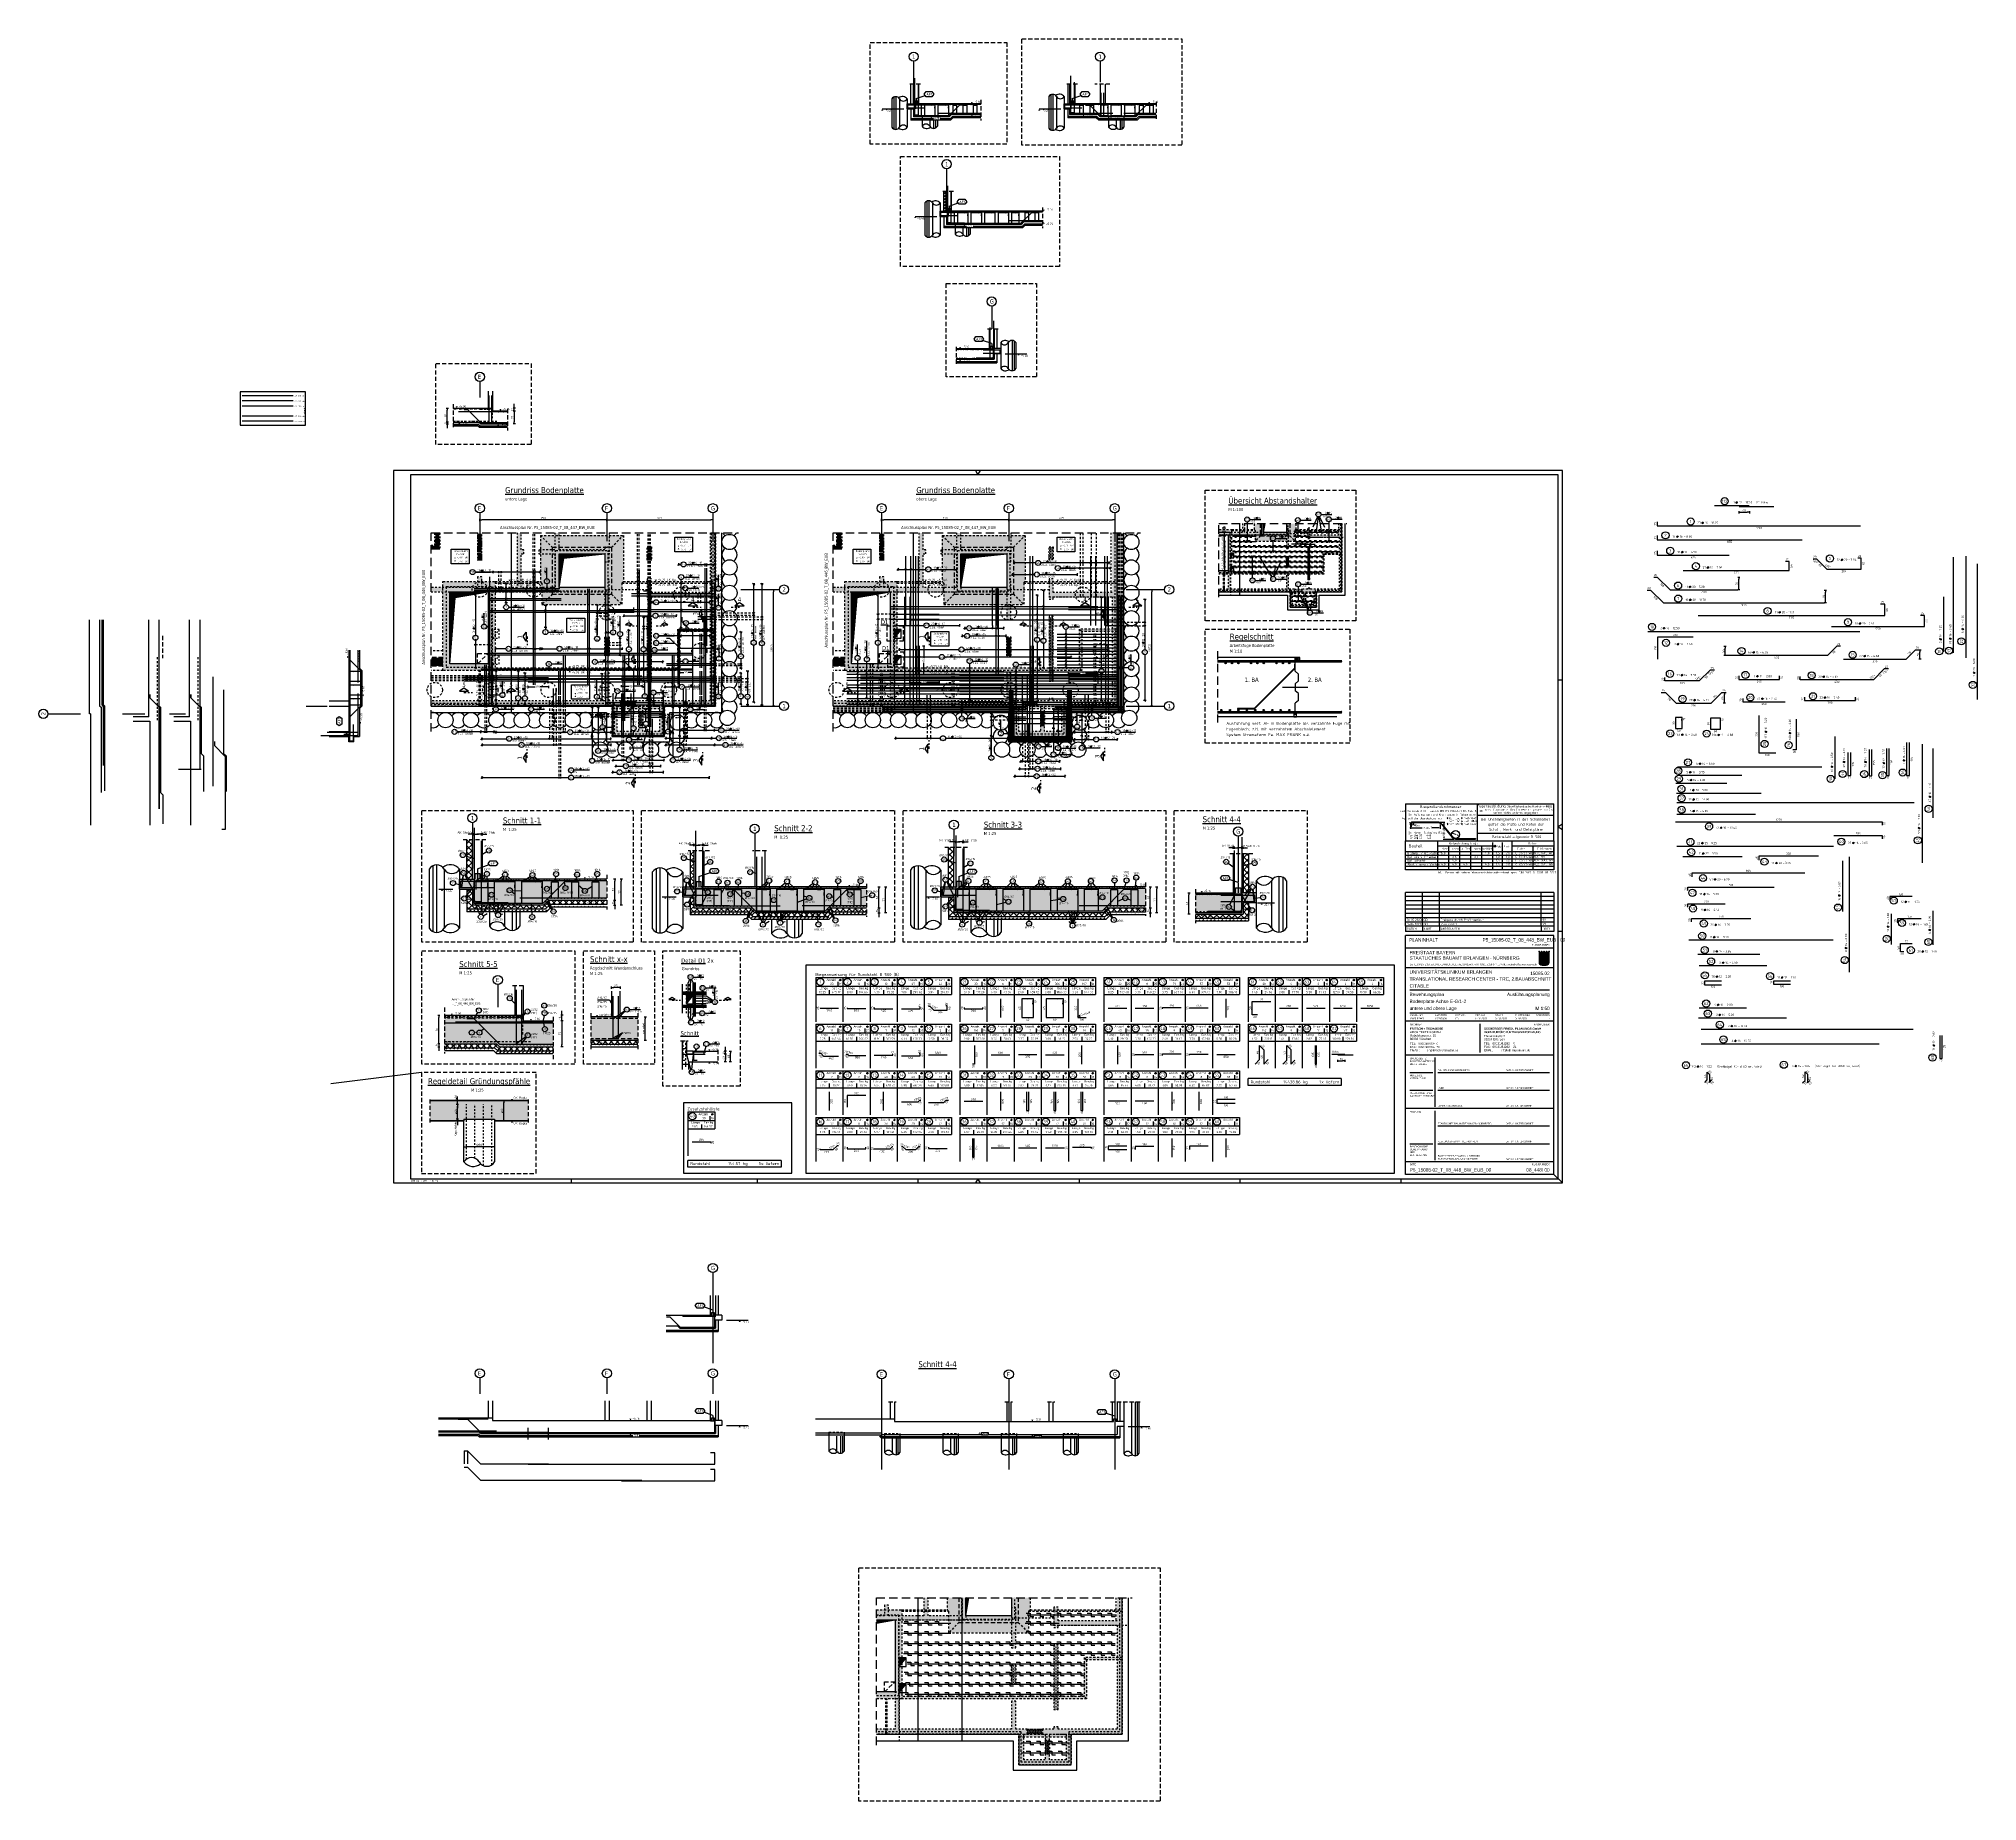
# Model space of a CAD drawing. Extents: x -21 to 93, y -36 to 68.
import ezdxf
from ezdxf.enums import TextEntityAlignment as Align

# ---------------------------------------------------------------- set-up
doc = ezdxf.new("R2010")
doc.units = 0
doc.header["$LTSCALE"] = 0.5
for name, pattern in [('AUSGEZOGEN', [1000.01, 1000, 0.01]), ('DASHDOTSMALL', [1.05, 0.5, -0.25, 0.05, -0.25]), ('DASHED', [0.75, 0.5, -0.25]), ('DASHEDX2', [1.5, 1, -0.5]), ('DIVIDE2', [0.625, 0.25, -0.125, 0, -0.125, 0, -0.125]), ('DOT', [0.175, 0.05, -0.125]), ('GESTRICHELT', [0.75, 0.5, -0.25]), ('GESTRICHELTX2', [1.5, 1, -0.5]), ('HIDDEN', [0.375, 0.25, -0.125]), ('HIDDEN2', [0.187, 0.125, -0.062]), ('PUNKT', [0.175, 0.05, -0.125]), ('STRICHLINIE', [0.75, 0.5, -0.25]), ('STRICHPUNKT2', [0.55, 0.25, -0.125, 0.05, -0.125]), ('VERDECKT', [0.375, 0.25, -0.125]), ('VERDECKTX2', [0.75, 0.5, -0.25])]:
    doc.linetypes.add(name, pattern=pattern)
for name, color, linetype in [('40 A Plankopf Text F+T', 7, 'Continuous'), ('ACHSEN', 7, 'Continuous'), ('AFB', 7, 'Continuous'), ('AFU', 7, 'Continuous'), ('BET-ANS', 7, 'Continuous'), ('BETON', 7, 'Continuous'), ('Brüstung 2.UG', 7, 'Continuous'), ('DETAIL', 7, 'Continuous'), ('DRUEBER', 7, 'Continuous'), ('grau_dunkel', 7, 'Continuous'), ('grau_hell', 7, 'Continuous'), ('grau_mittel', 7, 'Continuous'), ('Gründungspfähle', 7, 'Continuous'), ('HILFE', 7, 'Continuous'), ('koten', 7, 'Continuous'), ('MASSE', 7, 'Continuous'), ('OBJEKT', 7, 'Continuous'), ('RAHMEN', 7, 'Continuous'), ('RND', 7, 'Continuous'), ('RND-1', 7, 'Continuous'), ('RND_BILD', 7, 'Continuous'), ('SCHNITTE', 7, 'Continuous'), ('SCHRAFF', 7, 'Continuous'), ('SFP_Achsen', 7, 'Continuous'), ('SFP_Dämmung', 7, 'Continuous'), ('SFP_Hilfe', 7, 'Continuous'), ('STAHL', 7, 'Continuous'), ('STEMPEL', 7, 'Continuous'), ('TEXT', 7, 'Continuous'), ('Verbau', 7, 'Continuous'), ('VERDECKT', 7, 'Continuous'), ('Versprung oberseitig', 7, 'Continuous')]:
    doc.layers.add(name, color=color, linetype=linetype)
doc.layers.add('NOPLOT', color=7, linetype='Continuous', plot=False)
doc.styles.add('ERSTELLTER_STIL_3', font='arial.ttf')
doc.styles.add('ERSTELLTER_STIL_4', font='arialbd.ttf')
doc.styles.add('helv', font='tahoma.ttf')
doc.styles.add('plankopf_ArialN', font='ARIALN.TTF')
doc.styles.add('txt', font='isocp.shx')
doc.linetypes.add('ABBRUCH', pattern='A,0.15,-0.15,["x",Standard,S=0.07,R=0,X=-0.1,Y=-0.0238],-0.005', length=0.305)
doc.linetypes.add('AFU_50K', pattern='A,0.15,["/",Standard,S=0.2,R=0,X=-0.01,Y=-0.1],0.07,["/",Standard,S=0.2,R=0,X=-0.01,Y=-0.1],0.15', length=0.37)
doc.linetypes.add('AFU_50L', pattern='A,0.75,["/",Standard,S=0.2,R=0,X=-0.01,Y=-0.1],0.07,["/",Standard,S=0.2,R=0,X=-0.01,Y=-0.1],0.75', length=1.57)
doc.linetypes.add('AFU_50M', pattern='A,0.45,["/",Standard,S=0.2,R=0,X=-0.01,Y=-0.1],0.07,["/",Standard,S=0.2,R=0,X=-0.01,Y=-0.1],0.45', length=0.97)
doc.linetypes.add('AFU_50S', pattern='A,0,-0.15,["/",Standard,S=0.2,R=0,X=-0.01,Y=-0.1],0,-0.07,["/",Standard,S=0.2,R=0,X=-0.01,Y=-0.1],-0.15', length=0.37)
doc.linetypes.add('AFU_50SL', pattern='A,0,-0.75,["/",Standard,S=0.2,R=0,X=-0.01,Y=-0.1],0,-0.07,["/",Standard,S=0.2,R=0,X=-0.01,Y=-0.1],-0.75', length=1.57)
doc.linetypes.add('ZICKZACK', pattern='A,0.0001,-0.2,[131,ltypeshp.shx,S=0.2,R=0,X=-0.2,Y=0],-0.4,[131,ltypeshp.shx,S=0.2,R=180,X=0.2,Y=0],-0.2', length=0.8001)
doc.dimstyles.new('DOT_I', dxfattribs={"dimscale": 0.5, "dimtxt": 0.25, "dimasz": 0.25, "dimexe": 0.1, "dimexo": 0.3, "dimgap": 0.1, "dimtad": 1, "dimdec": 3, "dimzin": 3, "dimtxsty": 'txt', "dimblk": 'DOT', "dimblk1": 'DOT', "dimblk2": 'DOT', "dimsah": 1, "dimcen": 0.1, "dimse1": 1, "dimse2": 1, "dimazin": 0, "dimtfac": 1, "dimtdec": 4, "dimtix": 1, "dimtmove": 2, "dimatfit": 3, "dimfxl": 0, "dimtvp": 1, "dimtolj": 1, "dimtzin": 0, "dimarcsym": 0})
pattern_1 = [(0, (-322.07857, -163.97815), (8e-17, 0.254), [])]
pattern_2 = [(45, (-150.80362, 59.9717), (-0.1122532, 0.1122532), [])]
pattern_3 = [(0, (-9.04601, 7.331896), (0.0396875, 0.079375), [0, -0.079375])]
pattern_4 = [(135, (-74.891635, 589.301005), (-0.035355339, -0.035355339), [])]
pattern_5 = [(0, (14.66109, 7.331896), (0.0396875, 0.079375), [0, -0.079375])]
pattern_6 = [(135, (-74.60404, 528.62096), (-0.035355339, -0.035355339), [])]
pattern_7 = [(0, (14.94868, -53.34815), (0.0396875, 0.079375), [0, -0.079375])]
pattern_8 = [(0, (41.922274, 24.47721), (0.01984375, 0.0396875), [0, -0.0396875])]
pattern_9 = [(135, (-2.854086, 315.461763), (-0.0176776695, -0.0176776695), [])]
pattern_10 = [(225, (-3.28887, 0), (0.1796051, -0.1796051), []), (315, (-3.28887, 0), (0.1796051, 0.1796051), [])]

# ---------------------------------------------------------------- blocks, each defined once
blk = doc.blocks.new('Bundeslandwappen')
at = {"lineweight": 9, "true_color": 0xffffff}
for points in [[(-5.8, 16.5), (-6, 16.5), (-6, 16.3), (-5.8, 16.3)], [(-5.1, 15.7), (-5.3, 15.7), (-5.3, 15.5), (-5.1, 15.5)], [(-3.5, 15.7), (-3.7, 15.7), (-3.7, 15.5), (-3.5, 15.5)], [(-2.8, 16.5), (-3, 16.5), (-3, 16.3), (-2.8, 16.3)], [(-2.2, 15.7), (-2.4, 15.7), (-2.4, 15.5), (-2.2, 15.5)], [(-0.6, 15.7), (-0.8, 15.7), (-0.8, 15.5), (-0.6, 15.5)], [(0.1, 16.5), (-0.1, 16.5), (-0.1, 16.3), (0.1, 16.3)], [(0.8, 15.7), (0.6, 15.7), (0.6, 15.5), (0.8, 15.5)], [(2.4, 15.7), (2.2, 15.7), (2.2, 15.5), (2.4, 15.5)], [(3, 16.5), (2.8, 16.5), (2.8, 16.3), (3, 16.3)], [(3.7, 15.7), (3.5, 15.7), (3.5, 15.5), (3.7, 15.5)], [(5.3, 15.7), (5.1, 15.7), (5.1, 15.5), (5.3, 15.5)], [(6, 16.5), (5.8, 16.5), (5.8, 16.3), (6, 16.3)]]:
    blk.add_hatch(color=7, dxfattribs=at).paths.add_polyline_path(points)
at = {"true_color": 0xffffff}
for points in [[(-5.3, 12.6), (-5.7, 12.6), (-5.7, 12.2), (-5.1, 12)], [(-3.6, 8.4), (-5.7, 9.2), (-5.7, 6.2), (-2.1, 4.9)], [(-5.7, 6.1), (-5.7, 3.7, 0.041392), (-5.7, 3.1), (-4.2, 2.6)], [(-1.4, 10.7), (-5.1, 12), (-3.6, 8.4), (0.1, 7.1)], [(-0.6, 1.3), (-4.2, 2.6), (-3.3, 0.4, 0.073774), (-2.3, 0.3), (-0.1, 0.3)], [(0.9, 12.6), (-2.2, 12.6), (-1.4, 10.7), (2.2, 9.4)], [(1.6, 3.6), (-2.1, 4.9), (-0.6, 1.3), (2.4, 0.3, 0.043654), (2.9, 0.4)], [(3.7, 5.8), (0.1, 7.1), (1.6, 3.6), (5.2, 2.3)], [(4, 12.6), (1.7, 12.6), (4.4, 11.6)], [(5.7, 8.1), (2.2, 9.4), (3.7, 5.8), (5.7, 5.1)], [(5.7, 11.2), (4.4, 11.6), (5.7, 8.5)]]:
    blk.add_hatch(color=7, dxfattribs=at).paths.add_polyline_path(points)
at = {"lineweight": 9}
h = blk.add_hatch(dxfattribs=at)
h.set_pattern_fill('ANSI31', color=256, scale=0.08, angle=315, style=0)
h.set_pattern_definition(pattern_1)
h.paths.add_polyline_path([(-5.1, 12), (-5.7, 12.2), (-5.7, 9.2), (-3.6, 8.4)])
h = blk.add_hatch(dxfattribs=at)
h.set_pattern_fill('ANSI31', color=256, scale=0.08, angle=315, style=0)
h.set_pattern_definition(pattern_1)
h.paths.add_polyline_path([(-2.1, 4.9), (-5.7, 6.2), (-5.7, 6.1), (-4.2, 2.6), (-0.6, 1.3)])
h = blk.add_hatch(dxfattribs=at)
h.set_pattern_fill('ANSI31', color=256, scale=0.08, angle=315, style=0)
h.set_pattern_definition(pattern_1)
h.paths.add_polyline_path([(-4.2, 2.6), (-5.7, 3.1, 0.285055), (-3.3, 0.4)])
h = blk.add_hatch(dxfattribs=at)
h.set_pattern_fill('ANSI31', color=256, scale=0.08, angle=315, style=0)
h.set_pattern_definition(pattern_1)
h.paths.add_polyline_path([(-2.2, 12.6), (-5.3, 12.6), (-5.1, 12), (-1.4, 10.7)])
h = blk.add_hatch(dxfattribs=at)
h.set_pattern_fill('ANSI31', color=256, scale=0.08, angle=315, style=0)
h.set_pattern_definition(pattern_1)
h.paths.add_polyline_path([(0.1, 7.1), (-3.6, 8.4), (-2.1, 4.9), (1.6, 3.6)])
h = blk.add_hatch(dxfattribs=at)
h.set_pattern_fill('ANSI31', color=256, scale=0.08, angle=315, style=0)
h.set_pattern_definition(pattern_1)
h.paths.add_polyline_path([(2.2, 9.4), (-1.4, 10.7), (0.1, 7.1), (3.7, 5.8)])
h = blk.add_hatch(dxfattribs=at)
h.set_pattern_fill('ANSI31', color=256, scale=0.08, angle=315, style=0)
h.set_pattern_definition(pattern_1)
h.paths.add_polyline_path([(-0.6, 1.3), (-0.1, 0.3), (2.3, 0.3, 0.004354), (2.4, 0.3)])
h = blk.add_hatch(dxfattribs=at)
h.set_pattern_fill('ANSI31', color=256, scale=0.08, angle=315, style=0)
h.set_pattern_definition(pattern_1)
h.paths.add_polyline_path([(4.4, 11.6), (1.7, 12.6), (0.9, 12.6), (2.2, 9.4), (5.7, 8.1), (5.7, 8.5)])
h = blk.add_hatch(dxfattribs=at)
h.set_pattern_fill('ANSI31', color=256, scale=0.08, angle=315, style=0)
h.set_pattern_definition(pattern_1)
h.paths.add_polyline_path([(5.3, 2.1), (5.2, 2.3), (1.6, 3.6), (2.9, 0.4, 0.22704)])
h = blk.add_hatch(dxfattribs=at)
h.set_pattern_fill('ANSI31', color=256, scale=0.08, angle=315, style=0)
h.set_pattern_definition(pattern_1)
h.paths.add_polyline_path([(5.7, 5.1), (3.7, 5.8), (5.2, 2.3), (5.4, 2.2, 0.111178), (5.7, 3.7)])
h = blk.add_hatch(dxfattribs=at)
h.set_pattern_fill('ANSI31', color=256, scale=0.08, angle=315, style=0)
h.set_pattern_definition(pattern_1)
h.paths.add_polyline_path([(5.7, 12.6), (4, 12.6), (4.4, 11.6), (5.7, 11.2)])
for p, q in [((-6, 16.1), (-6, 3.7)), ((-6, 13.3), (6, 13.3)), ((-6, 12.9), (6, 12.9)), ((-5.7, 12.6), (-5.7, 3.7)), ((-5.7, 12.6), (5.7, 12.6)), ((-5.7, 12.2), (5.7, 8.1)), ((-5.7, 9.2), (5.7, 5.1)), ((-5.7, 6.2), (5.4, 2.2)), ((-5.7, 6.1), (-3.3, 0.4)), ((-5.7, 3.1), (2.4, 0.3)), ((-5.6, 16.6), (-5.6, 16.7)), ((-5.6, 15), (-5.6, 15.2)), ((-5.3, 15.2), (-5.3, 15)), ((-4.7, 14.5), (-5.3, 14.5)), ((-5.3, 12.6), (-0.1, 0.3)), ((-4.1, 14.5), (-3.5, 14.5)), ((-3.5, 15.2), (-3.5, 15)), ((-3.4, 13.9), (-2.9, 14.2)), ((-2.9, 13.6), (-3.4, 13.9)), ((-3.2, 16.6), (-3.2, 16.7)), ((-3.2, 15), (-3.2, 15.2)), ((-2.9, 15.6), (-2.9, 14.5)), ((-2.9, 14.2), (-2.5, 13.9)), ((-2.5, 13.9), (-2.9, 13.6)), ((-2.7, 16.6), (-2.7, 16.7)), ((-2.7, 15), (-2.7, 15.2)), ((-2.4, 15.2), (-2.4, 15)), ((-1.7, 14.5), (-2.3, 14.5)), ((-2.3, 0.3), (2.3, 0.3)), ((-2.3, 0), (2.3, 0)), ((-2.2, 12.6), (2.9, 0.4)), ((-1.2, 14.5), (-0.6, 14.5)), ((-0.5, 15.2), (-0.5, 15)), ((0, 14.2), (-0.4, 13.9)), ((-0.4, 13.9), (0, 13.6)), ((-0.3, 16.6), (-0.2, 16.7)), ((-0.2, 15), (-0.2, 15.2)), ((0, 15.6), (0, 14.5)), ((0.4, 13.9), (0, 14.2)), ((0, 13.6), (0.4, 13.9)), ((0.3, 16.6), (0.2, 16.7)), ((0.2, 15), (0.2, 15.2)), ((0.5, 15.2), (0.5, 15)), ((1.2, 14.5), (0.6, 14.5)), ((0.9, 12.6), (5.3, 2.1)), ((1.7, 14.5), (2.3, 14.5)), ((1.7, 12.6), (5.7, 11.2)), ((2.4, 15.2), (2.4, 15)), ((2.9, 14.2), (2.5, 13.9)), ((2.5, 13.9), (2.9, 13.6)), ((2.7, 16.6), (2.7, 16.7)), ((2.7, 15), (2.7, 15.2)), ((2.9, 15.6), (2.9, 14.5)), ((3.4, 13.9), (2.9, 14.2)), ((2.9, 13.6), (3.4, 13.9)), ((3.2, 16.6), (3.2, 16.7)), ((3.2, 15), (3.2, 15.2)), ((3.5, 15.2), (3.5, 15)), ((4.1, 14.5), (3.5, 14.5)), ((4, 12.6), (5.7, 8.5)), ((4.7, 14.5), (5.3, 14.5)), ((5.3, 15.2), (5.3, 15)), ((5.6, 16.6), (5.6, 16.7)), ((5.6, 15), (5.6, 15.2)), ((5.7, 3.7), (5.7, 12.6)), ((6, 3.7), (6, 16.1))]:
    blk.add_line(p, q, dxfattribs=at)
for points in [[(-5.8, 16.3), (-6, 16.3), (-6, 16.5), (-5.8, 16.5)], [(-5.1, 15.5), (-5.3, 15.5), (-5.3, 15.7), (-5.1, 15.7)], [(-4.1, 13.7), (-4.8, 13.7), (-4.8, 14.1), (-4.1, 14.1)], [(-3.7, 15.5), (-3.5, 15.5), (-3.5, 15.7), (-3.7, 15.7)], [(-2.8, 16.3), (-3, 16.3), (-3, 16.5), (-2.8, 16.5)], [(-2.2, 15.5), (-2.4, 15.5), (-2.4, 15.7), (-2.2, 15.7)], [(-1.8, 13.7), (-1, 13.7), (-1, 14.1), (-1.8, 14.1)], [(-0.8, 15.5), (-0.6, 15.5), (-0.6, 15.7), (-0.8, 15.7)], [(0.1, 16.3), (-0.1, 16.3), (-0.1, 16.5), (0.1, 16.5)], [(0.8, 15.5), (0.6, 15.5), (0.6, 15.7), (0.8, 15.7)], [(1.8, 13.7), (1, 13.7), (1, 14.1), (1.8, 14.1)], [(2.2, 15.5), (2.4, 15.5), (2.4, 15.7), (2.2, 15.7)], [(3, 16.3), (2.8, 16.3), (2.8, 16.5), (3, 16.5)], [(3.7, 15.5), (3.5, 15.5), (3.5, 15.7), (3.7, 15.7)], [(4.1, 13.7), (4.8, 13.7), (4.8, 14.1), (4.1, 14.1)], [(5.1, 15.5), (5.3, 15.5), (5.3, 15.7), (5.1, 15.7)], [(5.8, 16.3), (6, 16.3), (6, 16.5), (5.8, 16.5)]]:
    blk.add_lwpolyline(points, close=True, dxfattribs=at)
for centre in [(-5.3, 13.9), (-3.7, 13.9), (-2.2, 13.9), (-0.7, 13.9), (0.7, 13.9), (2.2, 13.9), (3.7, 13.9), (5.3, 13.9)]:
    blk.add_circle(centre, 0.123, dxfattribs=at)
for centre, radius, start, end in [((-5.9, 16.5), 0.362, 44.6681, 253.1183), ((-2.3, 3.7), 3.7, 180, 270), ((-2.3, 3.7), 3.4, 180, 270), ((-5.7, 16.7), 0.05, 6.6615, 44.6681), ((-5.6, 16.6), 0.05, 186.6615, 265.6209), ((-5.6, 16.3), 0.281, 346.0232, 85.6209), ((-5.4, 16), 0.179, 74.7883, 15.1356), ((-5.5, 15.2), 0.157, 3.2756, 179.5521), ((-5.2, 15), 0.453, 182.8328, 261.3043), ((-5.4, 16.2), 0.05, 254.7883, 346.0232), ((-5.2, 16), 0.05, 93.0633, 195.1356), ((-5.3, 15.2), 0.191, 249.6358, 3.0857), ((-5.2, 15.9), 0.224, 350.9542, 93.0633), ((-5, 15.2), 0.05, 82.9467, 183.0857), ((-5, 15.5), 0.249, 262.9467, 77.8855), ((-4.9, 15.8), 0.05, 170.9542, 257.8855), ((-4.6, 14.9), 0.224, 71.4, 0), ((-4.7, 14.9), 0.312, 275.9649, 353.9773), ((-4.4, 15.2), 0.208, 317.0775, 222.9225), ((-4.2, 14.9), 0.224, 180, 108.6), ((-4.1, 14.9), 0.312, 186.0227, 264.0351), ((-3.8, 15.5), 0.249, 102.1145, 277.0533), ((-3.9, 15.8), 0.05, 282.1145, 9.0458), ((-3.6, 15.9), 0.224, 86.9367, 189.0458), ((-3.8, 15.2), 0.05, 356.9143, 97.0533), ((-3.5, 15.2), 0.191, 176.9143, 290.3642), ((-3.4, 16), 0.179, 164.8644, 105.2117), ((-3.6, 16), 0.05, 344.8644, 86.9367), ((-3.2, 16.3), 0.281, 94.3791, 193.9768), ((-3.4, 16.2), 0.05, 193.9768, 285.2117), ((-3.3, 15.2), 0.157, 0.4479, 176.7244), ((-3.6, 15), 0.453, 278.6957, 357.1672), ((-2.9, 16.6), 0.264, 24.0166, 155.3409), ((-3.1, 16.7), 0.05, 155.2288, 173.3385), ((-3.2, 16.6), 0.05, 274.3791, 353.3385), ((-2.7, 16.7), 0.05, 6.6615, 24.0166), ((-2.6, 16.6), 0.05, 186.6615, 265.6209), ((-2.5, 16), 0.179, 74.7883, 15.1356), ((-2.6, 15.2), 0.157, 3.2756, 179.5521), ((-2.3, 15), 0.453, 182.8328, 261.3043), ((-2.7, 16.3), 0.281, 346.0232, 85.6209), ((-2.4, 16.2), 0.05, 254.7883, 346.0232), ((-2.3, 15.2), 0.191, 249.6358, 3.0857), ((-2.3, 15.9), 0.224, 350.9542, 93.0633), ((-2.3, 16), 0.05, 93.0633, 195.1356), ((-2.1, 15.5), 0.249, 262.9467, 77.8855), ((-2.1, 15.2), 0.05, 82.9467, 183.0857), ((-2, 15.8), 0.05, 170.9542, 257.8855), ((-1.7, 14.9), 0.224, 71.4, 0), ((-1.5, 15.2), 0.208, 317.0775, 222.9225), ((-1.8, 14.9), 0.312, 275.9649, 353.9773), ((-1.2, 14.9), 0.224, 180, 108.6), ((-1.2, 14.9), 0.312, 186.0227, 264.0351), ((-0.9, 15.5), 0.249, 102.1145, 277.0533), ((-0.7, 15.9), 0.224, 86.9367, 189.0458), ((-0.9, 15.8), 0.05, 282.1145, 9.0458), ((-0.8, 15.2), 0.05, 356.9143, 97.0533), ((-0.6, 15.2), 0.191, 176.9143, 290.3642), ((-0.7, 16), 0.05, 344.8644, 86.9367), ((-0.3, 16.3), 0.281, 94.3791, 193.9768), ((-0.4, 16), 0.179, 164.8644, 105.2117), ((-0.5, 16.2), 0.05, 193.9768, 285.2117), ((-0.7, 15), 0.453, 278.6957, 357.1672), ((-0.4, 15.2), 0.157, 0.4479, 176.7244), ((-0.3, 16.6), 0.05, 274.3791, 353.3385), ((0, 16.6), 0.264, 24.0166, 155.3409), ((-0.2, 16.7), 0.05, 155.2288, 173.3385), ((0.2, 16.7), 0.05, 6.6615, 24.0166), ((0.4, 15.2), 0.157, 3.2756, 179.5521), ((0.7, 15), 0.453, 182.8328, 261.3043), ((0.3, 16.6), 0.05, 186.6615, 265.6209), ((0.3, 16.3), 0.281, 346.0232, 85.6209), ((0.4, 16), 0.179, 74.7883, 15.1356), ((0.5, 16.2), 0.05, 254.7883, 346.0232), ((0.6, 15.2), 0.191, 249.6358, 3.0857), ((0.7, 16), 0.05, 93.0633, 195.1356), ((0.7, 15.9), 0.224, 350.9542, 93.0633), ((0.8, 15.2), 0.05, 82.9467, 183.0857), ((0.9, 15.5), 0.249, 262.9467, 77.8855), ((0.9, 15.8), 0.05, 170.9542, 257.8855), ((1.2, 14.9), 0.224, 71.4, 0), ((1.2, 14.9), 0.312, 275.9649, 353.9773), ((1.5, 15.2), 0.208, 317.0775, 222.9225), ((1.7, 14.9), 0.224, 180, 108.6), ((1.8, 14.9), 0.312, 186.0227, 264.0351), ((2.1, 15.5), 0.249, 102.1145, 277.0533), ((2.3, 15.9), 0.224, 86.9367, 189.0458), ((2, 15.8), 0.05, 282.1145, 9.0458), ((2.1, 15.2), 0.05, 356.9143, 97.0533), ((2.3, 15.2), 0.191, 176.9143, 290.3642), ((2.5, 16), 0.179, 164.8644, 105.2117), ((2.3, 16), 0.05, 344.8644, 86.9367), ((2.3, 15), 0.453, 278.6957, 357.1672), ((2.3, 3.7), 3.7, 270, 0), ((2.3, 3.7), 3.4, 270, 0), ((2.7, 16.3), 0.281, 94.3791, 193.9768), ((2.4, 16.2), 0.05, 193.9768, 285.2117), ((2.6, 15.2), 0.157, 0.4479, 176.7244), ((2.6, 16.6), 0.05, 274.3791, 353.3385), ((2.9, 16.6), 0.264, 24.0166, 155.3409), ((2.7, 16.7), 0.05, 155.2288, 173.3385), ((3.1, 16.7), 0.05, 6.6615, 24.0166), ((3.2, 16.6), 0.05, 186.6615, 265.6209), ((3.2, 16.3), 0.281, 346.0232, 85.6209), ((3.4, 16), 0.179, 74.7883, 15.1356), ((3.3, 15.2), 0.157, 3.2756, 179.5521), ((3.6, 15), 0.453, 182.8328, 261.3043), ((3.4, 16.2), 0.05, 254.7883, 346.0232), ((3.6, 16), 0.05, 93.0633, 195.1356), ((3.5, 15.2), 0.191, 249.6358, 3.0857), ((3.6, 15.9), 0.224, 350.9542, 93.0633), ((3.8, 15.2), 0.05, 82.9467, 183.0857), ((3.8, 15.5), 0.249, 262.9467, 77.8855), ((3.9, 15.8), 0.05, 170.9542, 257.8855), ((4.2, 14.9), 0.224, 71.4, 0), ((4.1, 14.9), 0.312, 275.9649, 353.9773), ((4.4, 15.2), 0.208, 317.0775, 222.9225), ((4.6, 14.9), 0.224, 180, 108.6), ((4.7, 14.9), 0.312, 186.0227, 264.0351), ((5, 15.5), 0.249, 102.1145, 277.0533), ((4.9, 15.8), 0.05, 282.1145, 9.0458), ((5.2, 15.9), 0.224, 86.9367, 189.0458), ((5, 15.2), 0.05, 356.9143, 97.0533), ((5.3, 15.2), 0.191, 176.9143, 290.3642), ((5.4, 16), 0.179, 164.8644, 105.2117), ((5.2, 16), 0.05, 344.8644, 86.9367), ((5.6, 16.3), 0.281, 94.3791, 193.9768), ((5.4, 16.2), 0.05, 193.9768, 285.2117), ((5.5, 15.2), 0.157, 0.4479, 176.7244), ((5.2, 15), 0.453, 278.6957, 357.1672), ((5.9, 16.5), 0.362, 286.8817, 135.3319), ((5.7, 16.7), 0.05, 135.3319, 173.3385), ((5.6, 16.6), 0.05, 274.3791, 353.3385)]:
    blk.add_arc(centre, radius, start, end, dxfattribs=at)
blk = doc.blocks.new('Plankopf_PU')
for p, q in [((-18.5, 25.4), (-18.5, 27.7)), ((-1, 27.7), (-18.5, 27.7)), ((-1, 27.7), (-18.5, 27.7)), ((-1, 25.4), (-1, 27.7)), ((-1, 25.4), (-18.5, 25.4)), ((-1, 25.4), (-18.5, 25.4)), ((-18.5, 19.1), (-18.5, 25.4)), ((-1, 19.1), (-1, 25.4)), ((-1.5, 22.75), (-18, 22.75)), ((-18.5, 15.1), (-18.5, 19.1)), ((-1, 19.1), (-18.5, 19.1)), ((-18, 20.1), (-1.5, 20.1)), ((-9.75, 18.8), (-9.75, 15.4)), ((-1, 15.1), (-1, 19.1)), ((-1, 15.1), (-18.5, 15.1)), ((-1, 15.1), (-18.5, 15.1)), ((-18.5, 8.8), (-18.5, 15.1)), ((-15, 9), (-15, 14.8)), ((-1, 8.8), (-1, 15.1)), ((-15.3, 13), (-18, 13)), ((-1.5, 13), (-14.7, 13)), ((-15.3, 10.9), (-18, 10.9)), ((-1.5, 10.9), (-14.7, 10.9)), ((-18.5, 2.5), (-18.5, 8.8)), ((-1, 8.8), (-18.5, 8.8)), ((-15, 2.7), (-15, 8.5)), ((-1, 2.5), (-1, 8.8)), ((-15.3, 4.6), (-18, 4.6)), ((-1.5, 6.7), (-14.7, 6.7)), ((-1.5, 4.6), (-14.7, 4.6)), ((-1, 2.5), (-18.5, 2.5)), ((-18.5, 1), (-18.5, 2.5)), ((-1, 2.5), (-18.5, 2.5)), ((-1, 1), (-1, 2.5)), ((-1, 1), (-18.5, 1))]:
    blk.add_line(p, q)
at = {"xscale": 0.1, "yscale": 0.1, "zscale": 0.1}
blk.add_blockref('Bundeslandwappen', (-2.15, 25.67), dxfattribs=at)
at = {"linetype": 'AUSGEZOGEN', "lineweight": 35, "style": 'plankopf_ArialN'}
blk.add_text('STAATLICHES BAUAMT ERLANGEN - NÜRNBERG', height=0.4, dxfattribs=at).set_placement((-18.03, 26.55), align=Align.MIDDLE_LEFT)
for s, height, p in [('FREISTAAT BAYERN', 0.4, (-18.03, 27.4)), ('PRÜFUNG', 0.2, (-18.01, 8.5))]:
    blk.add_text(s, height=height, dxfattribs=at).set_placement(p, align=Align.TOP_LEFT)
at = {"style": 'plankopf_ArialN'}
for s, p in [('BOHLENPLATZ 18, 91054 ERLANGEN, TEL.: 09131 6259-0, FAX: 09131 6259-377, E-MAIL: poststelle@stbaer.bayern.de', (-18.01, 25.7)), ('MASSN.-NR', (-18.01, 19.7)), ('KAP./TITEL', (-15.01, 19.7)), ('GEZ.VON', (-12.64, 19.7)), ('GEZ. AM', (-10.29, 19.7)), ('STAND', (-7.93, 19.7)), ('PLOTDATUM', (-5.57, 19.7)), ('FAU ERLANGEN-NÜRNBERG', (-14.71, 13.21)), ('DATUM, UNTERSCHRIFT', (-6.69, 13.21)), ('JOHANNES GRASECK', (-14.7, 9.01)), ('UKER', (-14.71, 11.11)), ('DATUM, UNTERSCHRIFT', (-6.68, 11.11)), ('DATUM, UNTERSCHRIFT', (-6.68, 9.01)), ('STAATLICHES BAUAMT ERLANGEN-NÜRNBERG', (-14.71, 6.91)), ('DATUM, UNTERSCHRIFT', (-6.69, 6.91)), ('REGIERUNG VON MITTELFRANKEN', (-14.71, 4.81)), ('DATUM, UNTERSCHRIFT', (-6.68, 4.81)), ('DATEI', (-18, 2.1)), ('DATUM, UNTERSCHRIFT', (-6.68, 2.71))]:
    blk.add_text(s, height=0.2, dxfattribs=at).set_placement(p)
at = {"linetype": 'AUSGEZOGEN', "lineweight": 35, "style": 'plankopf_ArialN'}
blk.add_text('ARCHITEKT', height=0.2, dxfattribs=at).set_placement((-17.99, 18.61))
blk.add_text('FACHPLANER', height=0.2, dxfattribs=at).set_placement((-1.52, 18.61), align=Align.RIGHT)
at = {"style": 'plankopf_ArialN'}
for s, p in [('SONSTIGES', (-1.49, 19.7)), ('PLANNR./INDEX', (-1.5, 2.1))]:
    blk.add_text(s, height=0.2, dxfattribs=at).set_placement(p, align=Align.RIGHT)
at = {"insert": (-5.57, 19.3), "char_height": 0.2, "attachment_point": 7, "style": 'plankopf_ArialN'}
blk.add_mtext('04.05.2023', dxfattribs=at)
at = {"char_height": 0.2, "attachment_point": 1, "style": 'plankopf_ArialN'}
for s, insert, width in [('GRUNDBESITZ\\PBEWIRTSCHAFTENDE DIENSTSTELLE', (-18, 14.8), 2.5), ('NUTZENDE^JVERWALTUNG', (-18, 12.8), 2.6984), ('VERANTWORTUNG  NACH ART. 73 BAYBO', (-17.99, 10.71), 2.6877), ('BAUFACHLICHE GENEHMIGUNG UND FESTSETZUNG', (-18, 4.4), 2.2311), ('BAYERISCHES STAATSMINISTERIUM ^JFÜR WOHNEN, BAU UND VERKEHR', (-14.69, 3.29), 9.2941)]:
    blk.add_mtext(s, dxfattribs=dict(at, insert=insert, width=width))
at = {"style": 'plankopf_ArialN'}
for tag, p in [('PROJEKTBEZEICHNUNGZ1', (-18.03, 24.58)), ('PROJEKTBEZEICHNUNGZ2', (-18.03, 23.76)), ('PROJEKTBEZEICHNUNGZ3', (-18.03, 22.94))]:
    blk.add_attdef(tag, text='', height=0.4, dxfattribs=at).set_placement(p, align=Align.BOTTOM_LEFT)
for tag, p in [('GEB.-NR', (-1.5, 24.95)), ('0.000X', (-1.51, 1.75))]:
    blk.add_attdef(tag, text='', height=0.4, dxfattribs=at).set_placement(p, align=Align.TOP_RIGHT)
for tag, p, height in [('PLANINHALTZ1', (-18.03, 22.06), 0.4), ('PLANINHALTZ2', (-18.03, 21.23), 0.4), ('PLANINHALTZ3', (-18.03, 20.41), 0.4), ('MASSN.-NR', (-18.01, 19.3), 0.2), ('KAPITEL/TITEL', (-15.01, 19.3), 0.2), ('GEZ_VON', (-12.64, 19.3), 0.2), ('GEZ_AM', (-10.29, 19.3), 0.2), ('STAND', (-7.93, 19.3), 0.2)]:
    blk.add_attdef(tag, p, '', height=height, dxfattribs=at)
for tag, height, p in [('PROJEKTKATEGORIE', 0.4, (-1.5, 21.23)), ('PLANUNGSPHASE', 0.4, (-1.5, 22.06)), ('MAßSTAB', 0.4, (-1.5, 20.41)), ('SONSTIGES', 0.2, (-1.5, 19.3))]:
    blk.add_attdef(tag, text='', height=height, dxfattribs=at).set_placement(p, align=Align.RIGHT)
at = {"layer": '40 A Plankopf Text F+T', "color": 7, "linetype": 'Continuous', "lineweight": 13, "char_height": 0.25, "attachment_point": 7}
for s, insert, style in [('\\A1;FRITSCH + TSCHAIDSE ', (-17.99, 18.08), 'ERSTELLTER_STIL_4'), ('\\A1;SEEBERGER FRIEDL PLANUNGS GmbH', (-9.24, 18.08), 'ERSTELLTER_STIL_4'), ('\\A1;ARCHITEKTEN GMBH', (-17.99, 17.68), 'ERSTELLTER_STIL_3'), ('\\A1;Gabelsbergerstr. 15', (-17.99, 17.21), 'ERSTELLTER_STIL_3'), ('\\A1;80333 München', (-17.99, 16.88), 'ERSTELLTER_STIL_3'), ('\\A1;Theaterstraße 2', (-9.24, 17.21), 'ERSTELLTER_STIL_3'), ('\\A1;91054 Erlangen', (-9.24, 16.77), 'ERSTELLTER_STIL_3'), ('\\A1;{\\T0.8;INGENIEURBÜRO FÜR TRAGWERKSPLANUNG}', (-9.24, 17.68), 'ERSTELLTER_STIL_3')]:
    blk.add_mtext(s, dxfattribs=dict(at, insert=insert, style=style))
at = {"layer": '40 A Plankopf Text F+T', "color": 7, "linetype": 'Continuous', "lineweight": 13, "char_height": 0.25, "attachment_point": 7, "line_spacing_factor": 0.945293, "style": 'ERSTELLTER_STIL_3'}
for s, insert in [('\\A1;TEL: ^I089/248889-  0\\PFAX: ^I089/248889-  70\\PEMAIL: ^Icit@fritsch-tschaidse.de', (-17.99, 15.48)), ('\\A1;TEL: ^I09131/81282 -  0\\PFAX: ^I09131/81282 -  21\\PEMAIL: ^Ierl@sfp-ingenieure.de', (-9.24, 15.48))]:
    blk.add_mtext(s, dxfattribs=dict(at, insert=insert))
blk = doc.blocks.new('Plankopf-ER')
at = {"layer": 'RAHMEN', "color": 7, "linetype": 'Continuous'}
for p, q in [((-0.5, 4.6), (-18, 4.6)), ((-18, 4.1), (-18, 4.6)), ((-16, 4.1), (-16, 4.6)), ((-14, 4.1), (-14, 4.6)), ((-2, 4.1), (-2, 4.6)), ((-0.5, 4.6), (-0.5, 4.1)), ((-0.5, 4.1), (-18, 4.1)), ((-18, 3.6), (-18, 4.1)), ((-0.5, 3.6), (-18, 3.6)), ((-18, 3.1), (-18, 3.6)), ((-0.5, 3.1), (-18, 3.1)), ((-18, 2.6), (-18, 3.1)), ((-0.5, 2.6), (-18, 2.6)), ((-18, 2.1), (-18, 2.6)), ((-16, 3.6), (-16, 4.1)), ((-16, 3.1), (-16, 3.6)), ((-16, 2.6), (-16, 3.1)), ((-16, 2.1), (-16, 2.6)), ((-14, 3.6), (-14, 4.1)), ((-14, 3.1), (-14, 3.6)), ((-14, 2.6), (-14, 3.1)), ((-14, 2.1), (-14, 2.6)), ((-2, 3.6), (-2, 4.1)), ((-2, 3.1), (-2, 3.6)), ((-2, 2.6), (-2, 3.1)), ((-2, 2.1), (-2, 2.6)), ((-0.5, 4.1), (-0.5, 3.6)), ((-0.5, 3.6), (-0.5, 3.1)), ((-0.5, 3.1), (-0.5, 2.6)), ((-0.5, 2.6), (-0.5, 2.1)), ((-0.5, 2.1), (-18, 2.1)), ((-18, 1.6), (-18, 2.1)), ((-0.5, 1.6), (-18, 1.6)), ((-18, 1.1), (-18, 1.6)), ((-0.5, 1.1), (-18, 1.1)), ((-18, 0.6), (-18, 1.1)), ((-0.5, 0.6), (-18, 0.6)), ((-18, 0.6), (-18, 0)), ((-0.5, 0), (-18, 0)), ((-16, 1.6), (-16, 2.1)), ((-16, 1.1), (-16, 1.6)), ((-16, 0.6), (-16, 1.1)), ((-16, 0.6), (-16, 0)), ((-14, 1.6), (-14, 2.1)), ((-14, 1.1), (-14, 1.6)), ((-14, 0.6), (-14, 1.1)), ((-14, 0.6), (-14, 0)), ((-2, 1.6), (-2, 2.1)), ((-2, 1.1), (-2, 1.6)), ((-2, 0.6), (-2, 1.1)), ((-2, 0.6), (-2, 0)), ((-0.5, 2.1), (-0.5, 1.6)), ((-0.5, 1.6), (-0.5, 1.1)), ((-0.5, 1.1), (-0.5, 0.6)), ((-0.5, 0.6), (-0.5, 0))]:
    blk.add_line(p, q, dxfattribs=at)
at = {"layer": 'RAHMEN', "color": 7, "linetype": 'Continuous', "style": 'txt'}
for tag, p in [('INDEX-D8', (-17.84, 4.24)), ('INDEX-D7', (-17.84, 3.74)), ('INDEX-D6', (-17.84, 3.24)), ('INDEX-D5', (-17.84, 2.74)), ('INDEX-D4', (-17.84, 2.24)), ('INDEX-N8', (-15.88, 4.24)), ('INDEX-N7', (-15.88, 3.74)), ('INDEX-N6', (-15.88, 3.24)), ('INDEX-N5', (-15.88, 2.74)), ('INDEX-N4', (-15.88, 2.24)), ('INDEX-X8', (-13.86, 4.24)), ('INDEX-X7', (-13.86, 3.74)), ('INDEX-X6', (-13.86, 3.24)), ('INDEX-X5', (-13.86, 2.74)), ('INDEX-X4', (-13.86, 2.24)), ('INDEX8', (-1.83, 4.24)), ('INDEX7', (-1.83, 3.74)), ('INDEX6', (-1.83, 3.24)), ('INDEX5', (-1.83, 2.74)), ('INDEX4', (-1.83, 2.24)), ('INDEX-D3', (-17.84, 1.74)), ('INDEX-D2', (-17.84, 1.24)), ('INDEX-D1', (-17.84, 0.74)), ('INDEX-N3', (-15.88, 1.74)), ('INDEX-N2', (-15.88, 1.24)), ('INDEX-N1', (-15.88, 0.74)), ('INDEX-X3', (-13.86, 1.74)), ('INDEX-X2', (-13.86, 1.24)), ('INDEX-X1', (-13.86, 0.74)), ('INDEX3', (-1.83, 1.74)), ('INDEX2', (-1.83, 1.24)), ('INDEX1', (-1.83, 0.74))]:
    blk.add_attdef(tag, p, '', height=0.25, dxfattribs=at)
at = {"layer": 'STEMPEL', "color": 7, "linetype": 'Continuous', "style": 'helv'}
for s, p in [('DATUM', (-17.83, 0.18)), ('NAME', (-15.85, 0.18)), ('ÄNDERUNGEN', (-13.83, 0.18))]:
    blk.add_text(s, height=0.25, dxfattribs=at).set_placement(p)
at = {"layer": 'STEMPEL', "color": 7, "linetype": 'Continuous', "style": 'helv', "width": 0.8}
blk.add_text('INDEX', height=0.25, dxfattribs=at).set_placement((-1.83, 0.18))
blk = doc.blocks.new('DOT')
at = {"layer": 'MASSE', "color": 7, "linetype": 'Continuous'}
for p, q in [((0, 0), (-1, 0)), ((0, 0.54), (0, -0.54))]:
    blk.add_line(p, q, dxfattribs=at)
at = {"layer": 'MASSE', "color": 7, "linetype": 'Continuous', "const_width": 0.2}
blk.add_lwpolyline([(-0.1, 0, 1), (0.1, 0, 1)], format="xyb", close=True, dxfattribs=at)
blk = doc.blocks.new('*D15')
at = {"layer": 'Defpoints', "color": 0, "linetype": 'AUSGEZOGEN', "transparency": 16777216}
for p in [(55.71, 7.56), (56.11, 7.56), (56.11, 7.21)]:
    blk.add_point(p, dxfattribs=at)
at = {"layer": 'RND', "color": 0, "linetype": 'AUSGEZOGEN', "lineweight": -2, "transparency": 16777216}
blk.add_line((55.83, 7.21), (55.98, 7.21), dxfattribs=at)
at = {"layer": 'RND', "color": 0, "linetype": 'AUSGEZOGEN', "lineweight": -2, "transparency": 16777216, "xscale": 0.125, "yscale": 0.125, "zscale": 0.125, "rotation": 180}
blk.add_blockref('DOT', (55.71, 7.21), dxfattribs=at)
at = {"layer": 'RND', "color": 0, "linetype": 'AUSGEZOGEN', "lineweight": -2, "transparency": 16777216, "xscale": 0.125, "yscale": 0.125, "zscale": 0.125}
blk.add_blockref('DOT', (56.11, 7.21), dxfattribs=at)
at = {"layer": 'RND', "color": 0, "linetype": 'AUSGEZOGEN', "transparency": 16777216, "insert": (55.91, 7.32), "char_height": 0.125, "attachment_point": 5, "style": 'txt'}
blk.add_mtext('\\A1;60', dxfattribs=at)
blk = doc.blocks.new('RND_AUSZ')
at = {"layer": 'RND', "color": 7, "linetype": 'Continuous'}
blk.add_line((1.34, 0.26), (1.51, 0.47), dxfattribs=at)
at = {"layer": 'RND', "color": 1, "linetype": 'Continuous'}
blk.add_circle((0, 0.52), 0.42, dxfattribs=at)
at = {"layer": 'RND', "color": 7, "linetype": 'Continuous'}
blk.add_circle((1.42, 0.36), 0.075, dxfattribs=at)
at = {"layer": 'RND', "color": 7, "linetype": 'Continuous', "style": 'txt'}
blk.add_text('-', height=0.25, dxfattribs=at).set_placement((2.16, 0.25))
for tag, p in [('WIEOFT', (-0.54, 0.25)), ('STK', (1.17, 0.25))]:
    blk.add_attdef(tag, text='', height=0.25, dxfattribs=at).set_placement(p, align=Align.RIGHT)
at = {"layer": 'RND', "color": 1, "linetype": 'Continuous', "style": 'txt'}
blk.add_attdef('POS', text='', height=0.35, dxfattribs=at).set_placement((0, 0.52), align=Align.MIDDLE)
at = {"layer": 'RND', "color": 7, "linetype": 'Continuous', "style": 'txt'}
for tag, p in [('DS', (1.68, 0.25)), ('LANG', (2.44, 0.25)), ('TEXT', (3.67, 0.25))]:
    blk.add_attdef(tag, p, '', height=0.25, dxfattribs=at)
blk = doc.blocks.new('*D16')
at = {"layer": 'Defpoints', "color": 0, "linetype": 'AUSGEZOGEN', "transparency": 16777216}
for p in [(79.38, 39.93), (79.98, 39.93), (79.98, 39.58)]:
    blk.add_point(p, dxfattribs=at)
at = {"layer": 'RND', "color": 0, "linetype": 'AUSGEZOGEN', "lineweight": -2, "transparency": 16777216}
blk.add_line((79.5, 39.58), (79.85, 39.58), dxfattribs=at)
at = {"layer": 'RND', "color": 0, "linetype": 'AUSGEZOGEN', "lineweight": -2, "transparency": 16777216, "xscale": 0.125, "yscale": 0.125, "zscale": 0.125, "rotation": 180}
blk.add_blockref('DOT', (79.38, 39.58), dxfattribs=at)
at = {"layer": 'RND', "color": 0, "linetype": 'AUSGEZOGEN', "lineweight": -2, "transparency": 16777216, "xscale": 0.125, "yscale": 0.125, "zscale": 0.125}
blk.add_blockref('DOT', (79.98, 39.58), dxfattribs=at)
at = {"layer": 'RND', "color": 0, "linetype": 'AUSGEZOGEN', "transparency": 16777216, "insert": (79.68, 39.69), "char_height": 0.125, "attachment_point": 5, "style": 'txt'}
blk.add_mtext('\\A1;60', dxfattribs=at)
blk = doc.blocks.new('okrd_o')
at = {"layer": 'koten', "color": 7, "linetype": 'Continuous'}
blk.add_solid([(-0.12, 0.2), (0.12, 0.2), (0, 0)], dxfattribs=at)
at = {"layer": 'koten', "style": 'txt'}
blk.add_attdef('OKRD', (0.25, 0.1), '', height=0.25, dxfattribs=at)
blk = doc.blocks.new('okrd_u')
at = {"layer": 'koten', "color": 7, "linetype": 'Continuous'}
blk.add_solid([(-0.12, -0.2), (0.12, -0.2), (0, 0)], dxfattribs=at)
at = {"layer": 'koten', "style": 'txt'}
blk.add_attdef('OKRD', (0.25, -0.35), '', height=0.25, dxfattribs=at)
blk = doc.blocks.new('lei_gre')
at = {"layer": 'RND', "color": 7, "linetype": 'Continuous'}
for p, q in [((-0.09, -0.12), (0.09, 0.12)), ((0, 0.15), (0, -0.15))]:
    blk.add_line(p, q, dxfattribs=at)
blk = doc.blocks.new('RND_LEI')
at = {"layer": 'RND', "color": 7, "linetype": 'Continuous'}
blk.add_line((1.02, 0.07), (1.19, 0.27), dxfattribs=at)
for centre, radius in [((0, 0), 0.3), ((1.11, 0.17), 0.075)]:
    blk.add_circle(centre, radius, dxfattribs=at)
at = {"layer": 'RND', "color": 7, "linetype": 'Continuous', "style": 'txt'}
blk.add_attdef('POSL', text='', height=0.25, dxfattribs=at).set_placement((0, 0), align=Align.MIDDLE)
blk.add_attdef('ANZ', text='', height=0.25, dxfattribs=at).set_placement((0.93, 0.06), align=Align.RIGHT)
for tag, p in [('DUM', (1.25, 0.06)), ('ABSTD', (1.67, 0.06)), ('POSTXT', (0.37, -0.33))]:
    blk.add_attdef(tag, p, '', height=0.25, dxfattribs=at)
blk = doc.blocks.new('*D17')
at = {"layer": 'Defpoints', "color": 0, "linetype": 'AUSGEZOGEN', "transparency": 16777216}
for p in [(83.85, 36.83), (83.87, 36.76), (83.95, 36.83), (84.25, 36.53)]:
    blk.add_point(p, dxfattribs=at)
at = {"layer": 'RND', "color": 0, "linetype": 'AUSGEZOGEN', "transparency": 16777216, "insert": (83.88, 36.67), "char_height": 0.125, "attachment_point": 5, "rotation": 337.5, "style": 'txt'}
blk.add_mtext('\\A1;135°', dxfattribs=at)
blk = doc.blocks.new('*D18')
at = {"layer": 'Defpoints', "color": 0, "linetype": 'AUSGEZOGEN', "transparency": 16777216}
for p in [(84.25, 36.53), (84.55, 36.23), (84.62, 36.3), (85.57, 36.23)]:
    blk.add_point(p, dxfattribs=at)
at = {"layer": 'RND', "color": 0, "linetype": 'AUSGEZOGEN', "transparency": 16777216, "insert": (84.61, 36.39), "char_height": 0.125, "attachment_point": 5, "rotation": 337.5, "style": 'txt'}
blk.add_mtext('\\A1;135°', dxfattribs=at)
blk = doc.blocks.new('*D19')
at = {"layer": 'Defpoints', "color": 0, "linetype": 'AUSGEZOGEN', "transparency": 16777216}
for p in [(16.89, 30.12), (16.89, 30.12), (17.64, 30.12)]:
    blk.add_point(p, dxfattribs=at)
at = {"layer": 'MASSE', "color": 0, "linetype": 'AUSGEZOGEN', "lineweight": -2, "transparency": 16777216}
for p, q in [((17.01, 30.12), (17.12, 30.12)), ((17.51, 30.12), (17.37, 30.12))]:
    blk.add_line(p, q, dxfattribs=at)
at = {"layer": 'MASSE', "color": 0, "linetype": 'AUSGEZOGEN', "lineweight": -2, "transparency": 16777216, "xscale": 0.125, "yscale": 0.125, "zscale": 0.125, "rotation": 180}
blk.add_blockref('DOT', (16.89, 30.12), dxfattribs=at)
at = {"layer": 'MASSE', "color": 0, "linetype": 'AUSGEZOGEN', "lineweight": -2, "transparency": 16777216, "xscale": 0.125, "yscale": 0.125, "zscale": 0.125}
blk.add_blockref('DOT', (17.64, 30.12), dxfattribs=at)
at = {"layer": 'MASSE', "color": 0, "linetype": 'AUSGEZOGEN', "transparency": 16777216, "insert": (17.24, 30.13), "char_height": 0.125, "attachment_point": 5, "style": 'txt'}
blk.add_mtext('\\A1;75', dxfattribs=at)
blk = doc.blocks.new('*D20')
at = {"layer": 'Defpoints', "color": 0, "linetype": 'AUSGEZOGEN', "transparency": 16777216}
for p in [(78.55, 31.68), (78.55, 31.68), (78.55, 31.13)]:
    blk.add_point(p, dxfattribs=at)
at = {"layer": 'RND', "color": 0, "linetype": 'AUSGEZOGEN', "lineweight": -2, "transparency": 16777216}
blk.add_line((78.55, 31.26), (78.55, 31.56), dxfattribs=at)
at = {"layer": 'RND', "color": 0, "linetype": 'AUSGEZOGEN', "lineweight": -2, "transparency": 16777216, "xscale": 0.125, "yscale": 0.125, "zscale": 0.125}
for p, rotation in [((78.55, 31.68), 90), ((78.55, 31.13), 270)]:
    blk.add_blockref('DOT', p, dxfattribs=dict(at, rotation=rotation))
at = {"layer": 'RND', "color": 0, "linetype": 'AUSGEZOGEN', "transparency": 16777216, "insert": (78.44, 31.41), "char_height": 0.125, "attachment_point": 5, "rotation": 90, "style": 'txt'}
blk.add_mtext('\\A1;55', dxfattribs=at)
blk = doc.blocks.new('*D21')
at = {"layer": 'Defpoints', "color": 0, "linetype": 'AUSGEZOGEN', "transparency": 16777216}
for p in [(7.95, 29.27), (7.95, 29.27), (9.14, 29.27)]:
    blk.add_point(p, dxfattribs=at)
at = {"layer": 'MASSE', "color": 0, "linetype": 'AUSGEZOGEN', "lineweight": -2, "transparency": 16777216}
for p, q in [((8.07, 29.27), (8.35, 29.27)), ((9.01, 29.27), (8.65, 29.27))]:
    blk.add_line(p, q, dxfattribs=at)
at = {"layer": 'MASSE', "color": 0, "linetype": 'AUSGEZOGEN', "lineweight": -2, "transparency": 16777216, "xscale": 0.125, "yscale": 0.125, "zscale": 0.125, "rotation": 180}
blk.add_blockref('DOT', (7.95, 29.27), dxfattribs=at)
at = {"layer": 'MASSE', "color": 0, "linetype": 'AUSGEZOGEN', "lineweight": -2, "transparency": 16777216, "xscale": 0.125, "yscale": 0.125, "zscale": 0.125}
blk.add_blockref('DOT', (9.14, 29.27), dxfattribs=at)
at = {"layer": 'MASSE', "color": 0, "linetype": 'AUSGEZOGEN', "transparency": 16777216, "insert": (8.5, 29.29), "char_height": 0.125, "attachment_point": 5, "style": 'txt'}
blk.add_mtext('\\A1;120', dxfattribs=at)
blk = doc.blocks.new('*D22')
at = {"layer": 'Defpoints', "color": 0, "linetype": 'AUSGEZOGEN', "transparency": 16777216}
for p in [(13.45, 29.32), (13.45, 29.32), (14.64, 29.32)]:
    blk.add_point(p, dxfattribs=at)
at = {"layer": 'MASSE', "color": 0, "linetype": 'AUSGEZOGEN', "lineweight": -2, "transparency": 16777216}
for p, q in [((13.57, 29.32), (13.9, 29.32)), ((14.51, 29.32), (14.2, 29.32))]:
    blk.add_line(p, q, dxfattribs=at)
at = {"layer": 'MASSE', "color": 0, "linetype": 'AUSGEZOGEN', "lineweight": -2, "transparency": 16777216, "xscale": 0.125, "yscale": 0.125, "zscale": 0.125, "rotation": 180}
blk.add_blockref('DOT', (13.45, 29.32), dxfattribs=at)
at = {"layer": 'MASSE', "color": 0, "linetype": 'AUSGEZOGEN', "lineweight": -2, "transparency": 16777216, "xscale": 0.125, "yscale": 0.125, "zscale": 0.125}
blk.add_blockref('DOT', (14.64, 29.32), dxfattribs=at)
at = {"layer": 'MASSE', "color": 0, "linetype": 'AUSGEZOGEN', "transparency": 16777216, "insert": (14.05, 29.32), "char_height": 0.125, "attachment_point": 5, "style": 'txt'}
blk.add_mtext('\\A1;120', dxfattribs=at)
blk = doc.blocks.new('*D23')
at = {"layer": 'Defpoints', "color": 0, "linetype": 'AUSGEZOGEN', "transparency": 16777216}
for p in [(90.04, 31.46), (90.04, 31.46), (90.04, 30.91)]:
    blk.add_point(p, dxfattribs=at)
at = {"layer": 'RND', "color": 0, "linetype": 'AUSGEZOGEN', "lineweight": -2, "transparency": 16777216}
blk.add_line((90.04, 31.04), (90.04, 31.34), dxfattribs=at)
at = {"layer": 'RND', "color": 0, "linetype": 'AUSGEZOGEN', "lineweight": -2, "transparency": 16777216, "xscale": 0.125, "yscale": 0.125, "zscale": 0.125}
for p, rotation in [((90.04, 31.46), 90), ((90.04, 30.91), 270)]:
    blk.add_blockref('DOT', p, dxfattribs=dict(at, rotation=rotation))
at = {"layer": 'RND', "color": 0, "linetype": 'AUSGEZOGEN', "transparency": 16777216, "insert": (89.93, 31.19), "char_height": 0.125, "attachment_point": 5, "rotation": 90, "style": 'txt'}
blk.add_mtext('\\A1;55', dxfattribs=at)
blk = doc.blocks.new('*D24')
at = {"layer": 'Defpoints', "color": 0, "linetype": 'AUSGEZOGEN', "transparency": 16777216}
for p in [(77.35, 29.94), (77.67, 30.26), (77.67, 30.16), (77.79, 30.26)]:
    blk.add_point(p, dxfattribs=at)
at = {"layer": 'RND', "color": 0, "linetype": 'AUSGEZOGEN', "transparency": 16777216, "insert": (77.73, 30.1), "char_height": 0.125, "attachment_point": 5, "rotation": 22.5, "style": 'txt'}
blk.add_mtext('\\A1;135°', dxfattribs=at)
blk = doc.blocks.new('*D25')
at = {"layer": 'Defpoints', "color": 0, "linetype": 'AUSGEZOGEN', "transparency": 16777216}
for p in [(77.35, 29.94), (76.01, 29.63), (77.03, 29.73), (77.03, 29.63)]:
    blk.add_point(p, dxfattribs=at)
at = {"layer": 'RND', "color": 0, "linetype": 'AUSGEZOGEN', "transparency": 16777216, "insert": (76.96, 29.79), "char_height": 0.125, "attachment_point": 5, "rotation": 22.5, "style": 'txt'}
blk.add_mtext('\\A1;135°', dxfattribs=at)
blk = doc.blocks.new('*D26')
at = {"layer": 'Defpoints', "color": 0, "linetype": 'AUSGEZOGEN', "transparency": 16777216}
for p in [(87.62, 30.01), (87.94, 30.33), (87.94, 30.23), (88.07, 30.33)]:
    blk.add_point(p, dxfattribs=at)
at = {"layer": 'RND', "color": 0, "linetype": 'AUSGEZOGEN', "transparency": 16777216, "insert": (88.01, 30.17), "char_height": 0.125, "attachment_point": 5, "rotation": 22.5, "style": 'txt'}
blk.add_mtext('\\A1;135°', dxfattribs=at)
blk = doc.blocks.new('*D27')
at = {"layer": 'Defpoints', "color": 0, "linetype": 'AUSGEZOGEN', "transparency": 16777216}
for p in [(87.3, 29.8), (87.62, 30.01), (85.14, 29.7), (87.3, 29.7)]:
    blk.add_point(p, dxfattribs=at)
at = {"layer": 'RND', "color": 0, "linetype": 'AUSGEZOGEN', "transparency": 16777216, "insert": (87.24, 29.86), "char_height": 0.125, "attachment_point": 5, "rotation": 22.5, "style": 'txt'}
blk.add_mtext('\\A1;135°', dxfattribs=at)
blk = doc.blocks.new('*D28')
at = {"layer": 'Defpoints', "color": 0, "linetype": 'AUSGEZOGEN', "transparency": 16777216}
for p in [(78.51, 28.95), (78.51, 28.95), (78.61, 28.31)]:
    blk.add_point(p, dxfattribs=at)
at = {"layer": 'RND', "color": 0, "linetype": 'AUSGEZOGEN', "lineweight": -2, "transparency": 16777216}
blk.add_line((78.51, 28.44), (78.51, 28.82), dxfattribs=at)
at = {"layer": 'RND', "color": 0, "linetype": 'AUSGEZOGEN', "lineweight": -2, "transparency": 16777216, "xscale": 0.125, "yscale": 0.125, "zscale": 0.125}
for p, rotation in [((78.51, 28.95), 90), ((78.51, 28.31), 270)]:
    blk.add_blockref('DOT', p, dxfattribs=dict(at, rotation=rotation))
at = {"layer": 'RND', "color": 0, "linetype": 'AUSGEZOGEN', "transparency": 16777216, "insert": (78.39, 28.63), "char_height": 0.125, "attachment_point": 5, "rotation": 90, "style": 'txt'}
blk.add_mtext('\\A1;64', dxfattribs=at)
blk = doc.blocks.new('*D29')
at = {"layer": 'Defpoints', "color": 0, "linetype": 'AUSGEZOGEN', "transparency": 16777216}
for p in [(22.42, 35.02), (22.42, 35.02), (22.42, 28.14)]:
    blk.add_point(p, dxfattribs=at)
at = {"layer": 'MASSE', "color": 0, "linetype": 'AUSGEZOGEN', "lineweight": -2, "transparency": 16777216}
blk.add_line((22.42, 28.27), (22.42, 34.89), dxfattribs=at)
at = {"layer": 'MASSE', "color": 0, "linetype": 'AUSGEZOGEN', "lineweight": -2, "transparency": 16777216, "xscale": 0.125, "yscale": 0.125, "zscale": 0.125}
for p, rotation in [((22.42, 35.02), 90), ((22.42, 28.14), 270)]:
    blk.add_blockref('DOT', p, dxfattribs=dict(at, rotation=rotation))
at = {"layer": 'MASSE', "color": 0, "linetype": 'AUSGEZOGEN', "transparency": 16777216, "insert": (22.3, 31.58), "char_height": 0.125, "attachment_point": 5, "rotation": 90, "style": 'txt'}
blk.add_mtext('\\A1;687,5', dxfattribs=at)
blk = doc.blocks.new('*D30')
at = {"layer": 'Defpoints', "color": 0, "linetype": 'AUSGEZOGEN', "transparency": 16777216}
for p in [(5.09, 39.13), (5.09, 39.13), (12.59, 39.13)]:
    blk.add_point(p, dxfattribs=at)
at = {"layer": 'MASSE', "color": 0, "linetype": 'AUSGEZOGEN', "lineweight": -2, "transparency": 16777216}
blk.add_line((12.46, 39.13), (5.21, 39.13), dxfattribs=at)
at = {"layer": 'MASSE', "color": 0, "linetype": 'AUSGEZOGEN', "lineweight": -2, "transparency": 16777216, "xscale": 0.125, "yscale": 0.125, "zscale": 0.125, "rotation": 180}
blk.add_blockref('DOT', (5.09, 39.13), dxfattribs=at)
at = {"layer": 'MASSE', "color": 0, "linetype": 'AUSGEZOGEN', "lineweight": -2, "transparency": 16777216, "xscale": 0.125, "yscale": 0.125, "zscale": 0.125}
blk.add_blockref('DOT', (12.59, 39.13), dxfattribs=at)
at = {"layer": 'MASSE', "color": 0, "linetype": 'AUSGEZOGEN', "transparency": 16777216, "insert": (8.84, 39.24), "char_height": 0.125, "attachment_point": 5, "style": 'txt'}
blk.add_mtext('\\A1;750', dxfattribs=at)
blk = doc.blocks.new('*D31')
at = {"layer": 'Defpoints', "color": 0, "linetype": 'AUSGEZOGEN', "transparency": 16777216}
for p in [(12.59, 39.13), (18.84, 39.13), (18.84, 39.13)]:
    blk.add_point(p, dxfattribs=at)
at = {"layer": 'MASSE', "color": 0, "linetype": 'AUSGEZOGEN', "lineweight": -2, "transparency": 16777216}
blk.add_line((12.71, 39.13), (18.71, 39.13), dxfattribs=at)
at = {"layer": 'MASSE', "color": 0, "linetype": 'AUSGEZOGEN', "lineweight": -2, "transparency": 16777216, "xscale": 0.125, "yscale": 0.125, "zscale": 0.125, "rotation": 180}
blk.add_blockref('DOT', (12.59, 39.13), dxfattribs=at)
at = {"layer": 'MASSE', "color": 0, "linetype": 'AUSGEZOGEN', "lineweight": -2, "transparency": 16777216, "xscale": 0.125, "yscale": 0.125, "zscale": 0.125}
blk.add_blockref('DOT', (18.84, 39.13), dxfattribs=at)
at = {"layer": 'MASSE', "color": 0, "linetype": 'AUSGEZOGEN', "transparency": 16777216, "insert": (15.71, 39.24), "char_height": 0.125, "attachment_point": 5, "style": 'txt'}
blk.add_mtext('\\A1;625', dxfattribs=at)
blk = doc.blocks.new('*D32')
at = {"layer": 'Defpoints', "color": 0, "linetype": 'AUSGEZOGEN', "transparency": 16777216}
for p in [(44.73, 35.02), (44.73, 35.02), (44.73, 28.14)]:
    blk.add_point(p, dxfattribs=at)
at = {"layer": 'MASSE', "color": 0, "linetype": 'AUSGEZOGEN', "lineweight": -2, "transparency": 16777216}
blk.add_line((44.73, 28.27), (44.73, 34.89), dxfattribs=at)
at = {"layer": 'MASSE', "color": 0, "linetype": 'AUSGEZOGEN', "lineweight": -2, "transparency": 16777216, "xscale": 0.125, "yscale": 0.125, "zscale": 0.125}
for p, rotation in [((44.73, 35.02), 90), ((44.73, 28.14), 270)]:
    blk.add_blockref('DOT', p, dxfattribs=dict(at, rotation=rotation))
at = {"layer": 'MASSE', "color": 0, "linetype": 'AUSGEZOGEN', "transparency": 16777216, "insert": (44.61, 31.58), "char_height": 0.125, "attachment_point": 5, "rotation": 90, "style": 'txt'}
blk.add_mtext('\\A1;687,5', dxfattribs=at)
blk = doc.blocks.new('*D33')
at = {"layer": 'Defpoints', "color": 0, "linetype": 'AUSGEZOGEN', "transparency": 16777216}
for p in [(28.79, 39.13), (28.79, 39.13), (36.29, 39.13)]:
    blk.add_point(p, dxfattribs=at)
at = {"layer": 'MASSE', "color": 0, "linetype": 'AUSGEZOGEN', "lineweight": -2, "transparency": 16777216}
blk.add_line((36.17, 39.13), (28.92, 39.13), dxfattribs=at)
at = {"layer": 'MASSE', "color": 0, "linetype": 'AUSGEZOGEN', "lineweight": -2, "transparency": 16777216, "xscale": 0.125, "yscale": 0.125, "zscale": 0.125, "rotation": 180}
blk.add_blockref('DOT', (28.79, 39.13), dxfattribs=at)
at = {"layer": 'MASSE', "color": 0, "linetype": 'AUSGEZOGEN', "lineweight": -2, "transparency": 16777216, "xscale": 0.125, "yscale": 0.125, "zscale": 0.125}
blk.add_blockref('DOT', (36.29, 39.13), dxfattribs=at)
at = {"layer": 'MASSE', "color": 0, "linetype": 'AUSGEZOGEN', "transparency": 16777216, "insert": (32.54, 39.24), "char_height": 0.125, "attachment_point": 5, "style": 'txt'}
blk.add_mtext('\\A1;750', dxfattribs=at)
blk = doc.blocks.new('*D34')
at = {"layer": 'Defpoints', "color": 0, "linetype": 'AUSGEZOGEN', "transparency": 16777216}
for p in [(36.29, 39.13), (42.54, 39.13), (42.54, 39.13)]:
    blk.add_point(p, dxfattribs=at)
at = {"layer": 'MASSE', "color": 0, "linetype": 'AUSGEZOGEN', "lineweight": -2, "transparency": 16777216}
blk.add_line((36.42, 39.13), (42.42, 39.13), dxfattribs=at)
at = {"layer": 'MASSE', "color": 0, "linetype": 'AUSGEZOGEN', "lineweight": -2, "transparency": 16777216, "xscale": 0.125, "yscale": 0.125, "zscale": 0.125, "rotation": 180}
blk.add_blockref('DOT', (36.29, 39.13), dxfattribs=at)
at = {"layer": 'MASSE', "color": 0, "linetype": 'AUSGEZOGEN', "lineweight": -2, "transparency": 16777216, "xscale": 0.125, "yscale": 0.125, "zscale": 0.125}
blk.add_blockref('DOT', (42.54, 39.13), dxfattribs=at)
at = {"layer": 'MASSE', "color": 0, "linetype": 'AUSGEZOGEN', "transparency": 16777216, "insert": (39.42, 39.24), "char_height": 0.125, "attachment_point": 5, "style": 'txt'}
blk.add_mtext('\\A1;625', dxfattribs=at)
blk = doc.blocks.new('*D35')
at = {"layer": 'Defpoints', "color": 0, "linetype": 'AUSGEZOGEN', "transparency": 16777216}
for p in [(12.86, 11.53), (12.86, 11.53), (13.36, 11.53)]:
    blk.add_point(p, dxfattribs=at)
at = {"layer": 'MASSE', "color": 0, "linetype": 'AUSGEZOGEN', "lineweight": -2, "transparency": 16777216}
blk.add_line((13.23, 11.53), (12.98, 11.53), dxfattribs=at)
at = {"layer": 'MASSE', "color": 0, "linetype": 'AUSGEZOGEN', "lineweight": -2, "transparency": 16777216, "xscale": 0.125, "yscale": 0.125, "zscale": 0.125, "rotation": 180}
blk.add_blockref('DOT', (12.86, 11.53), dxfattribs=at)
at = {"layer": 'MASSE', "color": 0, "linetype": 'AUSGEZOGEN', "lineweight": -2, "transparency": 16777216, "xscale": 0.125, "yscale": 0.125, "zscale": 0.125}
blk.add_blockref('DOT', (13.36, 11.53), dxfattribs=at)
at = {"layer": 'MASSE', "color": 0, "linetype": 'AUSGEZOGEN', "transparency": 16777216, "insert": (13.11, 11.64), "char_height": 0.125, "attachment_point": 5, "style": 'txt'}
blk.add_mtext('\\A1;25', dxfattribs=at)
blk = doc.blocks.new('*D36')
at = {"layer": 'Defpoints', "color": 0, "linetype": 'AUSGEZOGEN', "transparency": 16777216}
for p in [(14.85, 9.81), (14.85, 9.81), (14.85, 8.41)]:
    blk.add_point(p, dxfattribs=at)
at = {"layer": 'MASSE', "color": 0, "linetype": 'AUSGEZOGEN', "lineweight": -2, "transparency": 16777216}
blk.add_line((14.85, 8.54), (14.85, 9.69), dxfattribs=at)
at = {"layer": 'MASSE', "color": 0, "linetype": 'AUSGEZOGEN', "lineweight": -2, "transparency": 16777216, "xscale": 0.125, "yscale": 0.125, "zscale": 0.125}
for p, rotation in [((14.85, 9.81), 90), ((14.85, 8.41), 270)]:
    blk.add_blockref('DOT', p, dxfattribs=dict(at, rotation=rotation))
at = {"layer": 'MASSE', "color": 0, "linetype": 'AUSGEZOGEN', "transparency": 16777216, "insert": (14.74, 9.11), "char_height": 0.125, "attachment_point": 5, "rotation": 90, "style": 'txt'}
blk.add_mtext('\\A1;variabel', dxfattribs=at)
blk = doc.blocks.new('*D37')
at = {"layer": 'Defpoints', "color": 0, "linetype": 'AUSGEZOGEN', "transparency": 16777216}
for p in [(30.46, 29.55), (30.46, 29.55), (32.19, 29.55)]:
    blk.add_point(p, dxfattribs=at)
at = {"layer": 'MASSE', "color": 0, "linetype": 'AUSGEZOGEN', "lineweight": -2, "transparency": 16777216}
for p, q in [((30.59, 29.55), (31.13, 29.55)), ((32.07, 29.55), (31.43, 29.55))]:
    blk.add_line(p, q, dxfattribs=at)
at = {"layer": 'MASSE', "color": 0, "linetype": 'AUSGEZOGEN', "lineweight": -2, "transparency": 16777216, "xscale": 0.125, "yscale": 0.125, "zscale": 0.125, "rotation": 180}
blk.add_blockref('DOT', (30.46, 29.55), dxfattribs=at)
at = {"layer": 'MASSE', "color": 0, "linetype": 'AUSGEZOGEN', "lineweight": -2, "transparency": 16777216, "xscale": 0.125, "yscale": 0.125, "zscale": 0.125}
blk.add_blockref('DOT', (32.19, 29.55), dxfattribs=at)
at = {"layer": 'MASSE', "color": 0, "linetype": 'AUSGEZOGEN', "transparency": 16777216, "insert": (31.28, 29.56), "char_height": 0.125, "attachment_point": 5, "style": 'txt'}
blk.add_mtext('\\A1;170', dxfattribs=at)
blk = doc.blocks.new('*D38')
at = {"layer": 'Defpoints', "color": 0, "linetype": 'AUSGEZOGEN', "transparency": 16777216}
for p in [(39.81, 30.06), (39.81, 30.06), (41.54, 30.06)]:
    blk.add_point(p, dxfattribs=at)
at = {"layer": 'MASSE', "color": 0, "linetype": 'AUSGEZOGEN', "lineweight": -2, "transparency": 16777216}
for p, q in [((39.94, 30.06), (40.51, 30.06)), ((41.42, 30.06), (40.81, 30.06))]:
    blk.add_line(p, q, dxfattribs=at)
at = {"layer": 'MASSE', "color": 0, "linetype": 'AUSGEZOGEN', "lineweight": -2, "transparency": 16777216, "xscale": 0.125, "yscale": 0.125, "zscale": 0.125, "rotation": 180}
blk.add_blockref('DOT', (39.81, 30.06), dxfattribs=at)
at = {"layer": 'MASSE', "color": 0, "linetype": 'AUSGEZOGEN', "lineweight": -2, "transparency": 16777216, "xscale": 0.125, "yscale": 0.125, "zscale": 0.125}
blk.add_blockref('DOT', (41.54, 30.06), dxfattribs=at)
at = {"layer": 'MASSE', "color": 0, "linetype": 'AUSGEZOGEN', "transparency": 16777216, "insert": (40.66, 30.08), "char_height": 0.125, "attachment_point": 5, "style": 'txt'}
blk.add_mtext('\\A1;170', dxfattribs=at)
blk = doc.blocks.new('*D39')
at = {"layer": 'Defpoints', "color": 0, "linetype": 'AUSGEZOGEN', "transparency": 16777216}
for p in [(31.28, 31.7), (31.28, 31.7), (31.28, 30)]:
    blk.add_point(p, dxfattribs=at)
at = {"layer": 'MASSE', "color": 0, "linetype": 'AUSGEZOGEN', "lineweight": -2, "transparency": 16777216}
for p, q in [((31.28, 31.57), (31.28, 31)), ((31.28, 30.12), (31.28, 30.7))]:
    blk.add_line(p, q, dxfattribs=at)
at = {"layer": 'MASSE', "color": 0, "linetype": 'AUSGEZOGEN', "lineweight": -2, "transparency": 16777216, "xscale": 0.125, "yscale": 0.125, "zscale": 0.125}
for p, rotation in [((31.28, 31.7), 90), ((31.28, 30), 270)]:
    blk.add_blockref('DOT', p, dxfattribs=dict(at, rotation=rotation))
at = {"layer": 'MASSE', "color": 0, "linetype": 'AUSGEZOGEN', "transparency": 16777216, "insert": (31.28, 30.85), "char_height": 0.125, "attachment_point": 5, "rotation": 90, "style": 'txt'}
blk.add_mtext('\\A1;170', dxfattribs=at)
blk = doc.blocks.new('*D40')
at = {"layer": 'Defpoints', "color": 0, "linetype": 'AUSGEZOGEN', "transparency": 16777216}
for p in [(19.58, 7.78), (19.58, 7.78), (19.58, 7.63)]:
    blk.add_point(p, dxfattribs=at)
at = {"layer": 'MASSE', "color": 0, "linetype": 'AUSGEZOGEN', "lineweight": -2, "transparency": 16777216}
for p, q in [((19.58, 7.91), (19.58, 8.03)), ((19.58, 7.63), (19.58, 7.78)), ((19.58, 7.51), (19.58, 7.38))]:
    blk.add_line(p, q, dxfattribs=at)
at = {"layer": 'MASSE', "color": 0, "linetype": 'AUSGEZOGEN', "lineweight": -2, "transparency": 16777216, "xscale": 0.125, "yscale": 0.125, "zscale": 0.125}
for p, rotation in [((19.58, 7.78), 270), ((19.58, 7.63), 90)]:
    blk.add_blockref('DOT', p, dxfattribs=dict(at, rotation=rotation))
at = {"layer": 'MASSE', "color": 0, "linetype": 'AUSGEZOGEN', "transparency": 16777216, "insert": (19.47, 7.71), "char_height": 0.125, "attachment_point": 5, "rotation": 90, "style": 'txt'}
blk.add_mtext('\\A1;15', dxfattribs=at)
blk = doc.blocks.new('*D41')
at = {"layer": 'Defpoints', "color": 0, "linetype": 'AUSGEZOGEN', "transparency": 16777216}
for p in [(19.58, 7.63), (19.58, 7.15), (19.58, 7.15)]:
    blk.add_point(p, dxfattribs=at)
at = {"layer": 'MASSE', "color": 0, "linetype": 'AUSGEZOGEN', "lineweight": -2, "transparency": 16777216}
blk.add_line((19.58, 7.51), (19.58, 7.28), dxfattribs=at)
at = {"layer": 'MASSE', "color": 0, "linetype": 'AUSGEZOGEN', "lineweight": -2, "transparency": 16777216, "xscale": 0.125, "yscale": 0.125, "zscale": 0.125}
for p, rotation in [((19.58, 7.63), 90), ((19.58, 7.15), 270)]:
    blk.add_blockref('DOT', p, dxfattribs=dict(at, rotation=rotation))
at = {"layer": 'MASSE', "color": 0, "linetype": 'AUSGEZOGEN', "transparency": 16777216, "insert": (19.47, 7.39), "char_height": 0.125, "attachment_point": 5, "rotation": 90, "style": 'txt'}
blk.add_mtext('\\A1;48', dxfattribs=at)
blk = doc.blocks.new('*D42')
at = {"layer": 'Defpoints', "color": 0, "linetype": 'AUSGEZOGEN', "transparency": 16777216}
for p in [(19.87, 7.78), (19.87, 7.78), (19.87, 7.15)]:
    blk.add_point(p, dxfattribs=at)
at = {"layer": 'MASSE', "color": 0, "linetype": 'AUSGEZOGEN', "lineweight": -2, "transparency": 16777216}
blk.add_line((19.87, 7.28), (19.87, 7.66), dxfattribs=at)
at = {"layer": 'MASSE', "color": 0, "linetype": 'AUSGEZOGEN', "lineweight": -2, "transparency": 16777216, "xscale": 0.125, "yscale": 0.125, "zscale": 0.125}
for p, rotation in [((19.87, 7.78), 90), ((19.87, 7.15), 270)]:
    blk.add_blockref('DOT', p, dxfattribs=dict(at, rotation=rotation))
at = {"layer": 'MASSE', "color": 0, "linetype": 'AUSGEZOGEN', "transparency": 16777216, "insert": (19.76, 7.47), "char_height": 0.125, "attachment_point": 5, "rotation": 90, "style": 'txt'}
blk.add_mtext('\\A1;63', dxfattribs=at)
blk = doc.blocks.new('SCHN-2')
at = {"layer": 'SCHNITTE', "color": 6, "linetype": 'Continuous'}
blk.add_lwpolyline([(0.38, 0.09), (0, 0.34), (-0.38, 0.09)], close=True, dxfattribs=at)
at = {"layer": 'SCHNITTE', "color": 1, "linetype": 'DASHDOTSMALL', "style": 'helv'}
blk.add_attdef('SCHN-2', text='', height=0.35, dxfattribs=at).set_placement((0, 0.45), align=Align.CENTER)
blk = doc.blocks.new('RND_HIN')
at = {"layer": 'RND', "color": 7, "linetype": 'Continuous'}
blk.add_circle((0, 0), 0.3, dxfattribs=at)
at = {"layer": 'RND', "color": 7, "linetype": 'Continuous', "style": 'txt'}
blk.add_attdef('POSI', text='', height=0.25, dxfattribs=at).set_placement((0, 0), align=Align.MIDDLE)
blk = doc.blocks.new('SCHN-1')
at = {"layer": 'SCHNITTE', "color": 5, "linetype": 'Continuous'}
blk.add_lwpolyline([(0.54, 0.13), (0, 0.49), (-0.54, 0.13)], close=True, dxfattribs=at)
at = {"layer": 'SCHNITTE', "color": 6, "linetype": 'Continuous', "style": 'helv'}
blk.add_attdef('SCHN-1', text='', height=0.5, dxfattribs=at).set_placement((0, 0.64), align=Align.CENTER)
blk = doc.blocks.new('*D43')
at = {"layer": 'Defpoints', "color": 0, "linetype": 'AUSGEZOGEN', "transparency": 16777216}
for p in [(13.05, 17.94), (13.05, 17.94), (13.05, 16.68)]:
    blk.add_point(p, dxfattribs=at)
at = {"layer": 'MASSE', "color": 0, "linetype": 'AUSGEZOGEN', "lineweight": -2, "transparency": 16777216}
blk.add_line((13.05, 16.8), (13.05, 17.81), dxfattribs=at)
at = {"layer": 'MASSE', "color": 0, "linetype": 'AUSGEZOGEN', "lineweight": -2, "transparency": 16777216, "xscale": 0.125, "yscale": 0.125, "zscale": 0.125}
for p, rotation in [((13.05, 17.94), 90), ((13.05, 16.68), 270)]:
    blk.add_blockref('DOT', p, dxfattribs=dict(at, rotation=rotation))
at = {"layer": 'MASSE', "color": 0, "linetype": 'AUSGEZOGEN', "transparency": 16777216, "insert": (12.94, 17.31), "char_height": 0.125, "attachment_point": 5, "rotation": 90, "style": 'txt'}
blk.add_mtext('\\A1;63', dxfattribs=at)
blk = doc.blocks.new('*D44')
at = {"layer": 'Defpoints', "color": 0, "linetype": 'AUSGEZOGEN', "transparency": 16777216}
for p in [(13.05, 16.68), (13.05, 16.68), (13.05, 16.4)]:
    blk.add_point(p, dxfattribs=at)
at = {"layer": 'MASSE', "color": 0, "linetype": 'AUSGEZOGEN', "lineweight": -2, "transparency": 16777216}
for p, q in [((13.05, 16.8), (13.05, 16.93)), ((13.05, 16.4), (13.05, 16.68)), ((13.05, 16.27), (13.05, 16.15))]:
    blk.add_line(p, q, dxfattribs=at)
at = {"layer": 'MASSE', "color": 0, "linetype": 'AUSGEZOGEN', "lineweight": -2, "transparency": 16777216, "xscale": 0.125, "yscale": 0.125, "zscale": 0.125}
for p, rotation in [((13.05, 16.68), 270), ((13.05, 16.4), 90)]:
    blk.add_blockref('DOT', p, dxfattribs=dict(at, rotation=rotation))
at = {"layer": 'MASSE', "color": 0, "linetype": 'AUSGEZOGEN', "transparency": 16777216, "insert": (12.94, 16.54), "char_height": 0.125, "attachment_point": 5, "rotation": 90, "style": 'txt'}
blk.add_mtext('\\A1;14', dxfattribs=at)
blk = doc.blocks.new('*D45')
at = {"layer": 'Defpoints', "color": 0, "linetype": 'AUSGEZOGEN', "transparency": 16777216}
for p in [(13.43, 17.94), (13.43, 17.94), (13.43, 16.4)]:
    blk.add_point(p, dxfattribs=at)
at = {"layer": 'MASSE', "color": 0, "linetype": 'AUSGEZOGEN', "lineweight": -2, "transparency": 16777216}
blk.add_line((13.43, 16.52), (13.43, 17.81), dxfattribs=at)
at = {"layer": 'MASSE', "color": 0, "linetype": 'AUSGEZOGEN', "lineweight": -2, "transparency": 16777216, "xscale": 0.125, "yscale": 0.125, "zscale": 0.125}
for p, rotation in [((13.43, 17.94), 90), ((13.43, 16.4), 270)]:
    blk.add_blockref('DOT', p, dxfattribs=dict(at, rotation=rotation))
at = {"layer": 'MASSE', "color": 0, "linetype": 'AUSGEZOGEN', "transparency": 16777216, "insert": (13.32, 17.17), "char_height": 0.125, "attachment_point": 5, "rotation": 90, "style": 'txt'}
blk.add_mtext('\\A1;77', dxfattribs=at)
blk = doc.blocks.new('*D46')
at = {"layer": 'Defpoints', "color": 0, "linetype": 'AUSGEZOGEN', "transparency": 16777216}
for p in [(49.02, 38.16), (49.02, 38.16), (49.02, 37.86)]:
    blk.add_point(p, dxfattribs=at)
at = {"layer": 'MASSE', "color": 0, "linetype": 'AUSGEZOGEN', "lineweight": -2, "transparency": 16777216}
for p, q in [((49.02, 38.29), (49.02, 38.41)), ((49.02, 37.86), (49.02, 38.16)), ((49.02, 37.74), (49.02, 37.61))]:
    blk.add_line(p, q, dxfattribs=at)
at = {"layer": 'MASSE', "color": 0, "linetype": 'AUSGEZOGEN', "lineweight": -2, "transparency": 16777216, "xscale": 0.125, "yscale": 0.125, "zscale": 0.125}
for p, rotation in [((49.02, 38.16), 270), ((49.02, 37.86), 90)]:
    blk.add_blockref('DOT', p, dxfattribs=dict(at, rotation=rotation))
at = {"layer": 'MASSE', "color": 0, "linetype": 'AUSGEZOGEN', "transparency": 16777216, "insert": (48.91, 38.01), "char_height": 0.125, "attachment_point": 5, "rotation": 90, "style": 'txt'}
blk.add_mtext('\\A1;60', dxfattribs=at)
blk = doc.blocks.new('*D47')
at = {"layer": 'Defpoints', "color": 0, "linetype": 'AUSGEZOGEN', "transparency": 16777216}
for p in [(49.02, 37.86), (49.02, 37.56), (49.02, 37.56)]:
    blk.add_point(p, dxfattribs=at)
at = {"layer": 'MASSE', "color": 0, "linetype": 'AUSGEZOGEN', "lineweight": -2, "transparency": 16777216}
for p, q in [((49.02, 37.99), (49.02, 38.11)), ((49.02, 37.86), (49.02, 37.56)), ((49.02, 37.44), (49.02, 37.31))]:
    blk.add_line(p, q, dxfattribs=at)
at = {"layer": 'MASSE', "color": 0, "linetype": 'AUSGEZOGEN', "lineweight": -2, "transparency": 16777216, "xscale": 0.125, "yscale": 0.125, "zscale": 0.125}
for p, rotation in [((49.02, 37.86), 270), ((49.02, 37.56), 90)]:
    blk.add_blockref('DOT', p, dxfattribs=dict(at, rotation=rotation))
at = {"layer": 'MASSE', "color": 0, "linetype": 'AUSGEZOGEN', "transparency": 16777216, "insert": (48.91, 37.71), "char_height": 0.125, "attachment_point": 5, "rotation": 90, "style": 'txt'}
blk.add_mtext('\\A1;60', dxfattribs=at)
blk = doc.blocks.new('*D48')
at = {"layer": 'Defpoints', "color": 0, "linetype": 'AUSGEZOGEN', "transparency": 16777216}
for p in [(49.02, 37.56), (49.02, 37.26), (49.02, 37.26)]:
    blk.add_point(p, dxfattribs=at)
at = {"layer": 'MASSE', "color": 0, "linetype": 'AUSGEZOGEN', "lineweight": -2, "transparency": 16777216}
for p, q in [((49.02, 37.69), (49.02, 37.81)), ((49.02, 37.56), (49.02, 37.26)), ((49.02, 37.14), (49.02, 37.01))]:
    blk.add_line(p, q, dxfattribs=at)
at = {"layer": 'MASSE', "color": 0, "linetype": 'AUSGEZOGEN', "lineweight": -2, "transparency": 16777216, "xscale": 0.125, "yscale": 0.125, "zscale": 0.125}
for p, rotation in [((49.02, 37.56), 270), ((49.02, 37.26), 90)]:
    blk.add_blockref('DOT', p, dxfattribs=dict(at, rotation=rotation))
at = {"layer": 'MASSE', "color": 0, "linetype": 'AUSGEZOGEN', "transparency": 16777216, "insert": (48.91, 37.41), "char_height": 0.125, "attachment_point": 5, "rotation": 90, "style": 'txt'}
blk.add_mtext('\\A1;60', dxfattribs=at)
blk = doc.blocks.new('*D49')
at = {"layer": 'Defpoints', "color": 0, "linetype": 'AUSGEZOGEN', "transparency": 16777216}
for p in [(49.02, 37.26), (49.02, 36.96), (49.02, 36.96)]:
    blk.add_point(p, dxfattribs=at)
at = {"layer": 'MASSE', "color": 0, "linetype": 'AUSGEZOGEN', "lineweight": -2, "transparency": 16777216}
for p, q in [((49.02, 37.39), (49.02, 37.51)), ((49.02, 37.26), (49.02, 36.96)), ((49.02, 36.84), (49.02, 36.71))]:
    blk.add_line(p, q, dxfattribs=at)
at = {"layer": 'MASSE', "color": 0, "linetype": 'AUSGEZOGEN', "lineweight": -2, "transparency": 16777216, "xscale": 0.125, "yscale": 0.125, "zscale": 0.125}
for p, rotation in [((49.02, 37.26), 270), ((49.02, 36.96), 90)]:
    blk.add_blockref('DOT', p, dxfattribs=dict(at, rotation=rotation))
at = {"layer": 'MASSE', "color": 0, "linetype": 'AUSGEZOGEN', "transparency": 16777216, "insert": (48.91, 37.11), "char_height": 0.125, "attachment_point": 5, "rotation": 90, "style": 'txt'}
blk.add_mtext('\\A1;60', dxfattribs=at)
blk = doc.blocks.new('*D50')
at = {"layer": 'Defpoints', "color": 0, "linetype": 'AUSGEZOGEN', "transparency": 16777216}
for p in [(49.02, 36.96), (49.02, 36.66), (49.02, 36.66)]:
    blk.add_point(p, dxfattribs=at)
at = {"layer": 'MASSE', "color": 0, "linetype": 'AUSGEZOGEN', "lineweight": -2, "transparency": 16777216}
for p, q in [((49.02, 37.09), (49.02, 37.21)), ((49.02, 36.96), (49.02, 36.66)), ((49.02, 36.54), (49.02, 36.41))]:
    blk.add_line(p, q, dxfattribs=at)
at = {"layer": 'MASSE', "color": 0, "linetype": 'AUSGEZOGEN', "lineweight": -2, "transparency": 16777216, "xscale": 0.125, "yscale": 0.125, "zscale": 0.125}
for p, rotation in [((49.02, 36.96), 270), ((49.02, 36.66), 90)]:
    blk.add_blockref('DOT', p, dxfattribs=dict(at, rotation=rotation))
at = {"layer": 'MASSE', "color": 0, "linetype": 'AUSGEZOGEN', "transparency": 16777216, "insert": (48.91, 36.81), "char_height": 0.125, "attachment_point": 5, "rotation": 90, "style": 'txt'}
blk.add_mtext('\\A1;60', dxfattribs=at)
blk = doc.blocks.new('*D51')
at = {"layer": 'Defpoints', "color": 0, "linetype": 'AUSGEZOGEN', "transparency": 16777216}
for p in [(49.02, 36.66), (49.02, 36.36), (49.02, 36.36)]:
    blk.add_point(p, dxfattribs=at)
at = {"layer": 'MASSE', "color": 0, "linetype": 'AUSGEZOGEN', "lineweight": -2, "transparency": 16777216}
for p, q in [((49.02, 36.79), (49.02, 36.91)), ((49.02, 36.66), (49.02, 36.36)), ((49.02, 36.24), (49.02, 36.11))]:
    blk.add_line(p, q, dxfattribs=at)
at = {"layer": 'MASSE', "color": 0, "linetype": 'AUSGEZOGEN', "lineweight": -2, "transparency": 16777216, "xscale": 0.125, "yscale": 0.125, "zscale": 0.125}
for p, rotation in [((49.02, 36.66), 270), ((49.02, 36.36), 90)]:
    blk.add_blockref('DOT', p, dxfattribs=dict(at, rotation=rotation))
at = {"layer": 'MASSE', "color": 0, "linetype": 'AUSGEZOGEN', "transparency": 16777216, "insert": (48.91, 36.51), "char_height": 0.125, "attachment_point": 5, "rotation": 90, "style": 'txt'}
blk.add_mtext('\\A1;60', dxfattribs=at)
blk = doc.blocks.new('*D52')
at = {"layer": 'Defpoints', "color": 0, "linetype": 'AUSGEZOGEN', "transparency": 16777216}
for p in [(49.02, 36.36), (49.02, 36.06), (49.02, 36.06)]:
    blk.add_point(p, dxfattribs=at)
at = {"layer": 'MASSE', "color": 0, "linetype": 'AUSGEZOGEN', "lineweight": -2, "transparency": 16777216}
for p, q in [((49.02, 36.49), (49.02, 36.61)), ((49.02, 36.36), (49.02, 36.06)), ((49.02, 35.94), (49.02, 35.81))]:
    blk.add_line(p, q, dxfattribs=at)
at = {"layer": 'MASSE', "color": 0, "linetype": 'AUSGEZOGEN', "lineweight": -2, "transparency": 16777216, "xscale": 0.125, "yscale": 0.125, "zscale": 0.125}
for p, rotation in [((49.02, 36.36), 270), ((49.02, 36.06), 90)]:
    blk.add_blockref('DOT', p, dxfattribs=dict(at, rotation=rotation))
at = {"layer": 'MASSE', "color": 0, "linetype": 'AUSGEZOGEN', "transparency": 16777216, "insert": (48.91, 36.21), "char_height": 0.125, "attachment_point": 5, "rotation": 90, "style": 'txt'}
blk.add_mtext('\\A1;60', dxfattribs=at)
blk = doc.blocks.new('*D53')
at = {"layer": 'Defpoints', "color": 0, "linetype": 'AUSGEZOGEN', "transparency": 16777216}
for p in [(53.22, 37.7), (53.22, 37.7), (53.52, 37.7)]:
    blk.add_point(p, dxfattribs=at)
at = {"layer": 'MASSE', "color": 0, "linetype": 'AUSGEZOGEN', "lineweight": -2, "transparency": 16777216}
for p, q in [((53.1, 37.7), (52.97, 37.7)), ((53.52, 37.7), (53.22, 37.7)), ((53.65, 37.7), (53.77, 37.7))]:
    blk.add_line(p, q, dxfattribs=at)
at = {"layer": 'MASSE', "color": 0, "linetype": 'AUSGEZOGEN', "lineweight": -2, "transparency": 16777216, "xscale": 0.125, "yscale": 0.125, "zscale": 0.125}
blk.add_blockref('DOT', (53.22, 37.7), dxfattribs=at)
at = {"layer": 'MASSE', "color": 0, "linetype": 'AUSGEZOGEN', "lineweight": -2, "transparency": 16777216, "xscale": 0.125, "yscale": 0.125, "zscale": 0.125, "rotation": 180}
blk.add_blockref('DOT', (53.52, 37.7), dxfattribs=at)
at = {"layer": 'MASSE', "color": 0, "linetype": 'AUSGEZOGEN', "transparency": 16777216, "insert": (53.37, 37.81), "char_height": 0.125, "attachment_point": 5, "style": 'txt'}
blk.add_mtext('\\A1;60', dxfattribs=at)
blk = doc.blocks.new('*D54')
at = {"layer": 'Defpoints', "color": 0, "linetype": 'AUSGEZOGEN', "transparency": 16777216}
for p in [(53.52, 37.7), (53.82, 37.7), (53.82, 37.7)]:
    blk.add_point(p, dxfattribs=at)
at = {"layer": 'MASSE', "color": 0, "linetype": 'AUSGEZOGEN', "lineweight": -2, "transparency": 16777216}
for p, q in [((53.4, 37.7), (53.27, 37.7)), ((53.52, 37.7), (53.82, 37.7)), ((53.95, 37.7), (54.07, 37.7))]:
    blk.add_line(p, q, dxfattribs=at)
at = {"layer": 'MASSE', "color": 0, "linetype": 'AUSGEZOGEN', "lineweight": -2, "transparency": 16777216, "xscale": 0.125, "yscale": 0.125, "zscale": 0.125}
blk.add_blockref('DOT', (53.52, 37.7), dxfattribs=at)
at = {"layer": 'MASSE', "color": 0, "linetype": 'AUSGEZOGEN', "lineweight": -2, "transparency": 16777216, "xscale": 0.125, "yscale": 0.125, "zscale": 0.125, "rotation": 180}
blk.add_blockref('DOT', (53.82, 37.7), dxfattribs=at)
at = {"layer": 'MASSE', "color": 0, "linetype": 'AUSGEZOGEN', "transparency": 16777216, "insert": (53.67, 37.81), "char_height": 0.125, "attachment_point": 5, "style": 'txt'}
blk.add_mtext('\\A1;60', dxfattribs=at)
blk = doc.blocks.new('*D55')
at = {"layer": 'Defpoints', "color": 0, "linetype": 'AUSGEZOGEN', "transparency": 16777216}
for p in [(53.82, 37.7), (54.12, 37.7), (54.12, 37.7)]:
    blk.add_point(p, dxfattribs=at)
at = {"layer": 'MASSE', "color": 0, "linetype": 'AUSGEZOGEN', "lineweight": -2, "transparency": 16777216}
for p, q in [((53.7, 37.7), (53.57, 37.7)), ((53.82, 37.7), (54.12, 37.7)), ((54.25, 37.7), (54.37, 37.7))]:
    blk.add_line(p, q, dxfattribs=at)
at = {"layer": 'MASSE', "color": 0, "linetype": 'AUSGEZOGEN', "lineweight": -2, "transparency": 16777216, "xscale": 0.125, "yscale": 0.125, "zscale": 0.125}
blk.add_blockref('DOT', (53.82, 37.7), dxfattribs=at)
at = {"layer": 'MASSE', "color": 0, "linetype": 'AUSGEZOGEN', "lineweight": -2, "transparency": 16777216, "xscale": 0.125, "yscale": 0.125, "zscale": 0.125, "rotation": 180}
blk.add_blockref('DOT', (54.12, 37.7), dxfattribs=at)
at = {"layer": 'MASSE', "color": 0, "linetype": 'AUSGEZOGEN', "transparency": 16777216, "insert": (53.97, 37.81), "char_height": 0.125, "attachment_point": 5, "style": 'txt'}
blk.add_mtext('\\A1;60', dxfattribs=at)
blk = doc.blocks.new('*D56')
at = {"layer": 'Defpoints', "color": 0, "linetype": 'AUSGEZOGEN', "transparency": 16777216}
for p in [(28.63, 17.48), (28.63, 17.48), (28.63, 16.22)]:
    blk.add_point(p, dxfattribs=at)
at = {"layer": 'MASSE', "color": 0, "linetype": 'AUSGEZOGEN', "lineweight": -2, "transparency": 16777216}
blk.add_line((28.63, 16.35), (28.63, 17.36), dxfattribs=at)
at = {"layer": 'MASSE', "color": 0, "linetype": 'AUSGEZOGEN', "lineweight": -2, "transparency": 16777216, "xscale": 0.125, "yscale": 0.125, "zscale": 0.125}
for p, rotation in [((28.63, 17.48), 90), ((28.63, 16.22), 270)]:
    blk.add_blockref('DOT', p, dxfattribs=dict(at, rotation=rotation))
at = {"layer": 'MASSE', "color": 0, "linetype": 'AUSGEZOGEN', "transparency": 16777216, "insert": (28.52, 16.85), "char_height": 0.125, "attachment_point": 5, "rotation": 90, "style": 'txt'}
blk.add_mtext('\\A1;63', dxfattribs=at)
blk = doc.blocks.new('*D57')
at = {"layer": 'Defpoints', "color": 0, "linetype": 'AUSGEZOGEN', "transparency": 16777216}
for p in [(28.63, 16.22), (28.63, 15.94), (28.63, 15.94)]:
    blk.add_point(p, dxfattribs=at)
at = {"layer": 'MASSE', "color": 0, "linetype": 'AUSGEZOGEN', "lineweight": -2, "transparency": 16777216}
for p, q in [((28.63, 16.35), (28.63, 16.47)), ((28.63, 16.22), (28.63, 15.94)), ((28.63, 15.82), (28.63, 15.69))]:
    blk.add_line(p, q, dxfattribs=at)
at = {"layer": 'MASSE', "color": 0, "linetype": 'AUSGEZOGEN', "lineweight": -2, "transparency": 16777216, "xscale": 0.125, "yscale": 0.125, "zscale": 0.125}
for p, rotation in [((28.63, 16.22), 270), ((28.63, 15.94), 90)]:
    blk.add_blockref('DOT', p, dxfattribs=dict(at, rotation=rotation))
at = {"layer": 'MASSE', "color": 0, "linetype": 'AUSGEZOGEN', "transparency": 16777216, "insert": (28.52, 16.08), "char_height": 0.125, "attachment_point": 5, "rotation": 90, "style": 'txt'}
blk.add_mtext('\\A1;14', dxfattribs=at)
blk = doc.blocks.new('*D58')
at = {"layer": 'Defpoints', "color": 0, "linetype": 'AUSGEZOGEN', "transparency": 16777216}
for p in [(29.03, 17.48), (29.03, 17.48), (29.03, 15.94)]:
    blk.add_point(p, dxfattribs=at)
at = {"layer": 'MASSE', "color": 0, "linetype": 'AUSGEZOGEN', "lineweight": -2, "transparency": 16777216}
blk.add_line((29.03, 16.07), (29.03, 17.36), dxfattribs=at)
at = {"layer": 'MASSE', "color": 0, "linetype": 'AUSGEZOGEN', "lineweight": -2, "transparency": 16777216, "xscale": 0.125, "yscale": 0.125, "zscale": 0.125}
for p, rotation in [((29.03, 17.48), 90), ((29.03, 15.94), 270)]:
    blk.add_blockref('DOT', p, dxfattribs=dict(at, rotation=rotation))
at = {"layer": 'MASSE', "color": 0, "linetype": 'AUSGEZOGEN', "transparency": 16777216, "insert": (28.92, 16.71), "char_height": 0.125, "attachment_point": 5, "rotation": 90, "style": 'txt'}
blk.add_mtext('\\A1;77', dxfattribs=at)
blk = doc.blocks.new('A$C718374a1')
at = {"layer": 'TEXT', "color": 7, "linetype": 'AUSGEZOGEN', "style": 'txt'}
blk.add_text('2%%C16', height=0.125, dxfattribs=at).set_placement((-0.02, -0.01))
blk = doc.blocks.new('*D60')
at = {"layer": 'Defpoints', "color": 0, "linetype": 'AUSGEZOGEN', "transparency": 16777216}
for p in [(44.64, 17.48), (44.64, 17.48), (44.64, 16.22)]:
    blk.add_point(p, dxfattribs=at)
at = {"layer": 'MASSE', "color": 0, "linetype": 'AUSGEZOGEN', "lineweight": -2, "transparency": 16777216}
blk.add_line((44.64, 16.35), (44.64, 17.36), dxfattribs=at)
at = {"layer": 'MASSE', "color": 0, "linetype": 'AUSGEZOGEN', "lineweight": -2, "transparency": 16777216, "xscale": 0.125, "yscale": 0.125, "zscale": 0.125}
for p, rotation in [((44.64, 17.48), 90), ((44.64, 16.22), 270)]:
    blk.add_blockref('DOT', p, dxfattribs=dict(at, rotation=rotation))
at = {"layer": 'MASSE', "color": 0, "linetype": 'AUSGEZOGEN', "transparency": 16777216, "insert": (44.53, 16.85), "char_height": 0.125, "attachment_point": 5, "rotation": 90, "style": 'txt'}
blk.add_mtext('\\A1;63', dxfattribs=at)
blk = doc.blocks.new('*D61')
at = {"layer": 'Defpoints', "color": 0, "linetype": 'AUSGEZOGEN', "transparency": 16777216}
for p in [(44.64, 16.22), (44.64, 15.94), (44.64, 15.94)]:
    blk.add_point(p, dxfattribs=at)
at = {"layer": 'MASSE', "color": 0, "linetype": 'AUSGEZOGEN', "lineweight": -2, "transparency": 16777216}
for p, q in [((44.64, 16.35), (44.64, 16.47)), ((44.64, 16.22), (44.64, 15.94)), ((44.64, 15.82), (44.64, 15.69))]:
    blk.add_line(p, q, dxfattribs=at)
at = {"layer": 'MASSE', "color": 0, "linetype": 'AUSGEZOGEN', "lineweight": -2, "transparency": 16777216, "xscale": 0.125, "yscale": 0.125, "zscale": 0.125}
for p, rotation in [((44.64, 16.22), 270), ((44.64, 15.94), 90)]:
    blk.add_blockref('DOT', p, dxfattribs=dict(at, rotation=rotation))
at = {"layer": 'MASSE', "color": 0, "linetype": 'AUSGEZOGEN', "transparency": 16777216, "insert": (44.53, 16.08), "char_height": 0.125, "attachment_point": 5, "rotation": 90, "style": 'txt'}
blk.add_mtext('\\A1;14', dxfattribs=at)
blk = doc.blocks.new('*D62')
at = {"layer": 'Defpoints', "color": 0, "linetype": 'AUSGEZOGEN', "transparency": 16777216}
for p in [(45.02, 17.48), (45.02, 17.48), (45.02, 15.94)]:
    blk.add_point(p, dxfattribs=at)
at = {"layer": 'MASSE', "color": 0, "linetype": 'AUSGEZOGEN', "lineweight": -2, "transparency": 16777216}
blk.add_line((45.02, 16.07), (45.02, 17.36), dxfattribs=at)
at = {"layer": 'MASSE', "color": 0, "linetype": 'AUSGEZOGEN', "lineweight": -2, "transparency": 16777216, "xscale": 0.125, "yscale": 0.125, "zscale": 0.125}
for p, rotation in [((45.02, 17.48), 90), ((45.02, 15.94), 270)]:
    blk.add_blockref('DOT', p, dxfattribs=dict(at, rotation=rotation))
at = {"layer": 'MASSE', "color": 0, "linetype": 'AUSGEZOGEN', "transparency": 16777216, "insert": (44.9, 16.71), "char_height": 0.125, "attachment_point": 5, "rotation": 90, "style": 'txt'}
blk.add_mtext('\\A1;77', dxfattribs=at)
blk = doc.blocks.new('*D63')
at = {"layer": 'Defpoints', "color": 0, "linetype": 'AUSGEZOGEN', "transparency": 16777216}
for p in [(46.92, 17.13), (46.92, 17.13), (46.92, 15.87)]:
    blk.add_point(p, dxfattribs=at)
at = {"layer": 'MASSE', "color": 0, "linetype": 'AUSGEZOGEN', "lineweight": -2, "transparency": 16777216}
blk.add_line((46.92, 15.99), (46.92, 17), dxfattribs=at)
at = {"layer": 'MASSE', "color": 0, "linetype": 'AUSGEZOGEN', "lineweight": -2, "transparency": 16777216, "xscale": 0.125, "yscale": 0.125, "zscale": 0.125}
for p, rotation in [((46.92, 17.13), 90), ((46.92, 15.87), 270)]:
    blk.add_blockref('DOT', p, dxfattribs=dict(at, rotation=rotation))
at = {"layer": 'MASSE', "color": 0, "linetype": 'AUSGEZOGEN', "transparency": 16777216, "insert": (46.81, 16.5), "char_height": 0.125, "attachment_point": 5, "rotation": 90, "style": 'txt'}
blk.add_mtext('\\A1;63', dxfattribs=at)
blk = doc.blocks.new('*D64')
at = {"layer": 'Defpoints', "color": 0, "linetype": 'AUSGEZOGEN', "transparency": 16777216}
for p in [(3.17, 45.73), (3.17, 45.73), (3.17, 44.89)]:
    blk.add_point(p, dxfattribs=at)
at = {"layer": 'MASSE', "color": 0, "linetype": 'AUSGEZOGEN', "lineweight": -2, "transparency": 16777216}
blk.add_line((3.17, 45.01), (3.17, 45.6), dxfattribs=at)
at = {"layer": 'MASSE', "color": 0, "linetype": 'AUSGEZOGEN', "lineweight": -2, "transparency": 16777216, "xscale": 0.125, "yscale": 0.125, "zscale": 0.125}
for p, rotation in [((3.17, 45.73), 90), ((3.17, 44.89), 270)]:
    blk.add_blockref('DOT', p, dxfattribs=dict(at, rotation=rotation))
at = {"layer": 'MASSE', "color": 0, "linetype": 'AUSGEZOGEN', "transparency": 16777216, "insert": (3.06, 45.31), "char_height": 0.125, "attachment_point": 5, "rotation": 90, "style": 'txt'}
blk.add_mtext('\\A1;84', dxfattribs=at)
blk = doc.blocks.new('*D65')
at = {"layer": 'Defpoints', "color": 0, "linetype": 'AUSGEZOGEN', "transparency": 16777216}
for p in [(3.17, 44.89), (3.17, 44.8), (3.17, 44.8)]:
    blk.add_point(p, dxfattribs=at)
at = {"layer": 'MASSE', "color": 0, "linetype": 'AUSGEZOGEN', "lineweight": -2, "transparency": 16777216}
for p, q in [((3.17, 45.01), (3.17, 45.14)), ((3.17, 44.89), (3.17, 44.8)), ((3.17, 44.67), (3.17, 44.55))]:
    blk.add_line(p, q, dxfattribs=at)
at = {"layer": 'MASSE', "color": 0, "linetype": 'AUSGEZOGEN', "lineweight": -2, "transparency": 16777216, "xscale": 0.125, "yscale": 0.125, "zscale": 0.125}
for p, rotation in [((3.17, 44.89), 270), ((3.17, 44.8), 90)]:
    blk.add_blockref('DOT', p, dxfattribs=dict(at, rotation=rotation))
at = {"layer": 'MASSE', "color": 0, "linetype": 'AUSGEZOGEN', "transparency": 16777216, "insert": (3.06, 44.84), "char_height": 0.125, "attachment_point": 5, "rotation": 90, "style": 'txt'}
blk.add_mtext('\\A1;9', dxfattribs=at)
blk = doc.blocks.new('*D66')
at = {"layer": 'Defpoints', "color": 0, "linetype": 'AUSGEZOGEN', "transparency": 16777216}
for p in [(7.12, 45.57), (7.12, 44.8), (7.12, 44.8)]:
    blk.add_point(p, dxfattribs=at)
at = {"layer": 'MASSE', "color": 0, "linetype": 'AUSGEZOGEN', "lineweight": -2, "transparency": 16777216}
blk.add_line((7.12, 45.44), (7.12, 44.92), dxfattribs=at)
at = {"layer": 'MASSE', "color": 0, "linetype": 'AUSGEZOGEN', "lineweight": -2, "transparency": 16777216, "xscale": 0.125, "yscale": 0.125, "zscale": 0.125}
for p, rotation in [((7.12, 45.57), 90), ((7.12, 44.8), 270)]:
    blk.add_blockref('DOT', p, dxfattribs=dict(at, rotation=rotation))
at = {"layer": 'MASSE', "color": 0, "linetype": 'AUSGEZOGEN', "transparency": 16777216, "insert": (7.01, 45.18), "char_height": 0.125, "attachment_point": 5, "rotation": 90, "style": 'txt'}
blk.add_mtext('\\A1;77', dxfattribs=at)
blk = doc.blocks.new('*D67')
at = {"layer": 'Defpoints', "color": 0, "linetype": 'AUSGEZOGEN', "transparency": 16777216}
for p in [(7.12, 45.73), (7.12, 45.73), (7.12, 45.57)]:
    blk.add_point(p, dxfattribs=at)
at = {"layer": 'MASSE', "color": 0, "linetype": 'AUSGEZOGEN', "lineweight": -2, "transparency": 16777216}
for p, q in [((7.12, 45.85), (7.12, 45.98)), ((7.12, 45.57), (7.12, 45.73)), ((7.12, 45.44), (7.12, 45.32))]:
    blk.add_line(p, q, dxfattribs=at)
at = {"layer": 'MASSE', "color": 0, "linetype": 'AUSGEZOGEN', "lineweight": -2, "transparency": 16777216, "xscale": 0.125, "yscale": 0.125, "zscale": 0.125}
for p, rotation in [((7.12, 45.73), 270), ((7.12, 45.57), 90)]:
    blk.add_blockref('DOT', p, dxfattribs=dict(at, rotation=rotation))
at = {"layer": 'MASSE', "color": 0, "linetype": 'AUSGEZOGEN', "transparency": 16777216, "insert": (7.01, 45.65), "char_height": 0.125, "attachment_point": 5, "rotation": 90, "style": 'txt'}
blk.add_mtext('\\A1;16', dxfattribs=at)
blk = doc.blocks.new('*D68')
at = {"layer": 'Defpoints', "color": 0, "linetype": 'AUSGEZOGEN', "transparency": 16777216}
for p in [(9.93, 9.9), (9.93, 9.9), (9.93, 9.58)]:
    blk.add_point(p, dxfattribs=at)
at = {"layer": 'MASSE', "color": 0, "linetype": 'AUSGEZOGEN', "lineweight": -2, "transparency": 16777216}
for p, q in [((9.93, 10.02), (9.93, 10.15)), ((9.93, 9.58), (9.93, 9.9)), ((9.93, 9.45), (9.93, 9.33))]:
    blk.add_line(p, q, dxfattribs=at)
at = {"layer": 'MASSE', "color": 0, "linetype": 'AUSGEZOGEN', "lineweight": -2, "transparency": 16777216, "xscale": 0.125, "yscale": 0.125, "zscale": 0.125}
for p, rotation in [((9.93, 9.9), 270), ((9.93, 9.58), 90)]:
    blk.add_blockref('DOT', p, dxfattribs=dict(at, rotation=rotation))
at = {"layer": 'MASSE', "color": 0, "linetype": 'AUSGEZOGEN', "transparency": 16777216, "insert": (9.81, 9.74), "char_height": 0.125, "attachment_point": 5, "rotation": 90, "style": 'txt'}
blk.add_mtext('\\A1;16', dxfattribs=at)
blk = doc.blocks.new('*D69')
at = {"layer": 'Defpoints', "color": 0, "linetype": 'AUSGEZOGEN', "transparency": 16777216}
for p in [(9.93, 9.58), (9.93, 8.04), (9.93, 8.04)]:
    blk.add_point(p, dxfattribs=at)
at = {"layer": 'MASSE', "color": 0, "linetype": 'AUSGEZOGEN', "lineweight": -2, "transparency": 16777216}
blk.add_line((9.93, 9.45), (9.93, 8.16), dxfattribs=at)
at = {"layer": 'MASSE', "color": 0, "linetype": 'AUSGEZOGEN', "lineweight": -2, "transparency": 16777216, "xscale": 0.125, "yscale": 0.125, "zscale": 0.125}
for p, rotation in [((9.93, 9.58), 90), ((9.93, 8.04), 270)]:
    blk.add_blockref('DOT', p, dxfattribs=dict(at, rotation=rotation))
at = {"layer": 'MASSE', "color": 0, "linetype": 'AUSGEZOGEN', "transparency": 16777216, "insert": (9.81, 8.81), "char_height": 0.125, "attachment_point": 5, "rotation": 90, "style": 'txt'}
blk.add_mtext('\\A1;77', dxfattribs=at)
blk = doc.blocks.new('*D70')
at = {"layer": 'Defpoints', "color": 0, "linetype": 'AUSGEZOGEN', "transparency": 16777216}
for p in [(2.67, 8.22), (2.67, 8.04), (2.67, 8.04)]:
    blk.add_point(p, dxfattribs=at)
at = {"layer": 'MASSE', "color": 0, "linetype": 'AUSGEZOGEN', "lineweight": -2, "transparency": 16777216}
for p, q in [((2.67, 8.34), (2.67, 8.47)), ((2.67, 8.22), (2.67, 8.04)), ((2.67, 7.91), (2.67, 7.79))]:
    blk.add_line(p, q, dxfattribs=at)
at = {"layer": 'MASSE', "color": 0, "linetype": 'AUSGEZOGEN', "lineweight": -2, "transparency": 16777216, "xscale": 0.125, "yscale": 0.125, "zscale": 0.125}
for p, rotation in [((2.67, 8.22), 270), ((2.67, 8.04), 90)]:
    blk.add_blockref('DOT', p, dxfattribs=dict(at, rotation=rotation))
at = {"layer": 'MASSE', "color": 0, "linetype": 'AUSGEZOGEN', "transparency": 16777216, "insert": (2.55, 8.13), "char_height": 0.125, "attachment_point": 5, "rotation": 90, "style": 'txt'}
blk.add_mtext('\\A1;9', dxfattribs=at)
blk = doc.blocks.new('*D71')
at = {"layer": 'Defpoints', "color": 0, "linetype": 'AUSGEZOGEN', "transparency": 16777216}
for p in [(2.67, 9.9), (2.67, 9.9), (2.67, 8.22)]:
    blk.add_point(p, dxfattribs=at)
at = {"layer": 'MASSE', "color": 0, "linetype": 'AUSGEZOGEN', "lineweight": -2, "transparency": 16777216}
blk.add_line((2.67, 8.34), (2.67, 9.77), dxfattribs=at)
at = {"layer": 'MASSE', "color": 0, "linetype": 'AUSGEZOGEN', "lineweight": -2, "transparency": 16777216, "xscale": 0.125, "yscale": 0.125, "zscale": 0.125}
for p, rotation in [((2.67, 9.9), 90), ((2.67, 8.22), 270)]:
    blk.add_blockref('DOT', p, dxfattribs=dict(at, rotation=rotation))
at = {"layer": 'MASSE', "color": 0, "linetype": 'AUSGEZOGEN', "transparency": 16777216, "insert": (2.55, 9.06), "char_height": 0.125, "attachment_point": 5, "rotation": 90, "style": 'txt'}
blk.add_mtext('\\A1;84', dxfattribs=at)
blk = doc.blocks.new('*D72')
at = {"layer": 'Defpoints', "color": 0, "linetype": 'AUSGEZOGEN', "transparency": 16777216}
for p in [(79.36, 35.76), (79.36, 35.76), (79.36, 35)]:
    blk.add_point(p, dxfattribs=at)
at = {"layer": 'RND', "color": 0, "linetype": 'AUSGEZOGEN', "lineweight": -2, "transparency": 16777216}
blk.add_line((79.36, 35.12), (79.36, 35.63), dxfattribs=at)
at = {"layer": 'RND', "color": 0, "linetype": 'AUSGEZOGEN', "lineweight": -2, "transparency": 16777216, "xscale": 0.125, "yscale": 0.125, "zscale": 0.125}
for p, rotation in [((79.36, 35.76), 90), ((79.36, 35), 270)]:
    blk.add_blockref('DOT', p, dxfattribs=dict(at, rotation=rotation))
at = {"layer": 'RND', "color": 0, "linetype": 'AUSGEZOGEN', "transparency": 16777216, "insert": (79.24, 35.38), "char_height": 0.125, "attachment_point": 5, "rotation": 90, "style": 'txt'}
blk.add_mtext('\\A1;76', dxfattribs=at)
blk = doc.blocks.new('*D73')
at = {"layer": 'Defpoints', "color": 0, "linetype": 'AUSGEZOGEN', "transparency": 16777216}
for p in [(84.47, 34.99), (84.47, 34.99), (84.47, 34.23)]:
    blk.add_point(p, dxfattribs=at)
at = {"layer": 'RND', "color": 0, "linetype": 'AUSGEZOGEN', "lineweight": -2, "transparency": 16777216}
blk.add_line((84.47, 34.35), (84.47, 34.87), dxfattribs=at)
at = {"layer": 'RND', "color": 0, "linetype": 'AUSGEZOGEN', "lineweight": -2, "transparency": 16777216, "xscale": 0.125, "yscale": 0.125, "zscale": 0.125}
for p, rotation in [((84.47, 34.99), 90), ((84.47, 34.23), 270)]:
    blk.add_blockref('DOT', p, dxfattribs=dict(at, rotation=rotation))
at = {"layer": 'RND', "color": 0, "linetype": 'AUSGEZOGEN', "transparency": 16777216, "insert": (84.36, 34.61), "char_height": 0.125, "attachment_point": 5, "rotation": 90, "style": 'txt'}
blk.add_mtext('\\A1;76', dxfattribs=at)
blk = doc.blocks.new('RND_LIS2')
at = {"layer": 'RND', "color": 3, "linetype": 'Continuous'}
for p, q in [((0, 0), (0, -5.2)), ((0, 0), (3.2, 0)), ((3.2, 0), (3.2, -2)), ((0, -1), (3.2, -1)), ((0, -2), (3.2, -2)), ((1.6, -1.5), (1.6, -2)), ((2.6, -0.5), (2.6, -1))]:
    blk.add_line(p, q, dxfattribs=at)
at = {"layer": 'RND', "color": 7, "linetype": 'Continuous'}
blk.add_line((2.81, -0.39), (2.97, -0.19), dxfattribs=at)
at = {"layer": 'RND', "color": 1, "linetype": 'Continuous'}
blk.add_circle((0.54, -0.51), 0.42, dxfattribs=at)
at = {"layer": 'RND', "color": 7, "linetype": 'Continuous'}
blk.add_circle((2.89, -0.29), 0.075, dxfattribs=at)
at = {"layer": 'RND', "color": 7, "linetype": 'Continuous', "style": 'txt'}
for s, p in [('Länge', (0.42, -1.37)), ('Anzahl', (1.25, -0.39)), ('Ges.kg', (1.87, -1.37))]:
    blk.add_text(s, height=0.25, dxfattribs=at).set_placement(p)
at = {"layer": 'RND', "color": 1, "linetype": 'Continuous', "style": 'txt'}
blk.add_attdef('POS1', text='', height=0.35, dxfattribs=at).set_placement((0.54, -0.51), align=Align.MIDDLE)
at = {"layer": 'RND', "color": 7, "linetype": 'Continuous', "style": 'txt'}
for tag, p in [('LANG1', (0.8, -1.84)), ('STK1', (1.9, -0.86)), ('GEW', (2.4, -1.84)), ('DS1', (2.89, -0.86))]:
    blk.add_attdef(tag, text='', height=0.25, dxfattribs=at).set_placement(p, align=Align.CENTER)
blk = doc.blocks.new('*D74')
at = {"layer": 'Defpoints', "color": 0, "linetype": 'AUSGEZOGEN', "transparency": 16777216}
for p in [(31.75, 10.31), (31.87, 10.19), (31.94, 10.26), (32.26, 10.19)]:
    blk.add_point(p, dxfattribs=at)
at = {"layer": 'RND_BILD', "color": 0, "linetype": 'AUSGEZOGEN', "transparency": 16777216, "insert": (31.93, 10.36), "char_height": 0.125, "attachment_point": 5, "rotation": 337.5, "style": 'txt'}
blk.add_mtext('\\A1;135°', dxfattribs=at)
blk = doc.blocks.new('*D75')
at = {"layer": 'Defpoints', "color": 0, "linetype": 'AUSGEZOGEN', "transparency": 16777216}
for p in [(25.54, 1.95), (25.92, 2.05), (25.92, 1.95), (26.04, 2.07)]:
    blk.add_point(p, dxfattribs=at)
at = {"layer": 'RND_BILD', "color": 0, "linetype": 'AUSGEZOGEN', "transparency": 16777216, "insert": (25.86, 2.11), "char_height": 0.125, "attachment_point": 5, "rotation": 22.5, "style": 'txt'}
blk.add_mtext('\\A1;135°', dxfattribs=at)
blk = doc.blocks.new('*D76')
at = {"layer": 'Defpoints', "color": 0, "linetype": 'AUSGEZOGEN', "transparency": 16777216}
for p in [(28.81, 2), (29.27, 2.1), (29.27, 2), (29.34, 2.07)]:
    blk.add_point(p, dxfattribs=at)
at = {"layer": 'RND_BILD', "color": 0, "linetype": 'AUSGEZOGEN', "transparency": 16777216, "insert": (29.2, 2.16), "char_height": 0.125, "attachment_point": 5, "rotation": 22.5, "style": 'txt'}
blk.add_mtext('\\A1;135°', dxfattribs=at)
blk = doc.blocks.new('*D77')
at = {"layer": 'Defpoints', "color": 0, "linetype": 'AUSGEZOGEN', "transparency": 16777216}
for p in [(25.25, 7.6), (25.37, 7.48), (25.44, 7.56), (25.77, 7.48)]:
    blk.add_point(p, dxfattribs=at)
at = {"layer": 'RND_BILD', "color": 0, "linetype": 'AUSGEZOGEN', "transparency": 16777216, "insert": (25.44, 7.65), "char_height": 0.125, "attachment_point": 5, "rotation": 337.5, "style": 'txt'}
blk.add_mtext('\\A1;135°', dxfattribs=at)
blk = doc.blocks.new('*D78')
at = {"layer": 'Defpoints', "color": 0, "linetype": 'AUSGEZOGEN', "transparency": 16777216}
for p in [(26.74, 7.65), (26.86, 7.53), (26.93, 7.6), (27.25, 7.53)]:
    blk.add_point(p, dxfattribs=at)
at = {"layer": 'RND_BILD', "color": 0, "linetype": 'AUSGEZOGEN', "transparency": 16777216, "insert": (26.93, 7.69), "char_height": 0.125, "attachment_point": 5, "rotation": 337.5, "style": 'txt'}
blk.add_mtext('\\A1;135°', dxfattribs=at)
blk = doc.blocks.new('*D79')
at = {"layer": 'Defpoints', "color": 0, "linetype": 'AUSGEZOGEN', "transparency": 16777216}
for p in [(30.55, 4.77), (30.93, 4.87), (30.93, 4.77), (31.05, 4.89)]:
    blk.add_point(p, dxfattribs=at)
at = {"layer": 'RND_BILD', "color": 0, "linetype": 'AUSGEZOGEN', "transparency": 16777216, "insert": (30.87, 4.94), "char_height": 0.125, "attachment_point": 5, "rotation": 22.5, "style": 'txt'}
blk.add_mtext('\\A1;135°', dxfattribs=at)
blk = doc.blocks.new('*D80')
at = {"layer": 'Defpoints', "color": 0, "linetype": 'AUSGEZOGEN', "transparency": 16777216}
for p in [(32.09, 4.75), (32.47, 4.85), (32.47, 4.75), (32.59, 4.87)]:
    blk.add_point(p, dxfattribs=at)
at = {"layer": 'RND_BILD', "color": 0, "linetype": 'AUSGEZOGEN', "transparency": 16777216, "insert": (32.4, 4.91), "char_height": 0.125, "attachment_point": 5, "rotation": 22.5, "style": 'txt'}
blk.add_mtext('\\A1;135°', dxfattribs=at)
blk = doc.blocks.new('*D81')
at = {"layer": 'Defpoints', "color": 0, "linetype": 'AUSGEZOGEN', "transparency": 16777216}
for p in [(30.42, 1.98), (30.8, 2.08), (30.8, 1.98), (30.92, 2.1)]:
    blk.add_point(p, dxfattribs=at)
at = {"layer": 'RND_BILD', "color": 0, "linetype": 'AUSGEZOGEN', "transparency": 16777216, "insert": (30.74, 2.14), "char_height": 0.125, "attachment_point": 5, "rotation": 22.5, "style": 'txt'}
blk.add_mtext('\\A1;135°', dxfattribs=at)
blk = doc.blocks.new('*D82')
at = {"layer": 'Defpoints', "color": 0, "linetype": 'AUSGEZOGEN', "transparency": 16777216}
for p in [(30.1, 2.09), (30.21, 1.98), (30.28, 2.05), (30.61, 1.98)]:
    blk.add_point(p, dxfattribs=at)
at = {"layer": 'RND_BILD', "color": 0, "linetype": 'AUSGEZOGEN', "transparency": 16777216, "insert": (30.28, 2.14), "char_height": 0.125, "attachment_point": 5, "rotation": 337.5, "style": 'txt'}
blk.add_mtext('\\A1;135°', dxfattribs=at)
blk = doc.blocks.new('A0-19-0')
at = {"color": 7, "linetype": 'Continuous'}
for p, q in [((68.95, 0.5), (68.64, 0)), ((69.26, 0), (68.95, 0.5))]:
    blk.add_line(p, q, dxfattribs=at)
at = {"layer": 'RAHMEN'}
for p, q in [((137.9, 84.1), (0, 84.1)), ((0, 84.1), (0, 0)), ((137.9, 0), (137.9, 84.1)), ((0, 0), (137.9, 0))]:
    blk.add_line(p, q, dxfattribs=at)
at = {"layer": 'RAHMEN', "color": 5}
for p, q in [((137.4, 83.6), (2, 83.6)), ((2, 83.6), (2, 0.5)), ((137.4, 0.5), (137.4, 83.6)), ((2, 0.5), (137.4, 0.5))]:
    blk.add_line(p, q, dxfattribs=at)
at = {"layer": 'RAHMEN', "color": 7, "linetype": 'Continuous'}
for p, q in [((68.64, 84.1), (68.95, 83.6)), ((68.95, 83.6), (69.26, 84.1)), ((137.9, 42.36), (137.4, 42.05)), ((137.4, 42.05), (137.9, 41.74))]:
    blk.add_line(p, q, dxfattribs=at)
at = {"layer": 'RAHMEN', "color": 7}
for p, q in [((137.4, 59.4), (137.9, 59.4)), ((137.9, 29.7), (137.4, 29.7)), ((21, 0), (21, 0.5)), ((42.9, 0.5), (42.9, 0)), ((61.9, 0), (61.9, 0.5)), ((80.9, 0.5), (80.9, 0)), ((99.9, 0), (99.9, 0.5)), ((118.9, 0), (118.9, 0.5))]:
    blk.add_line(p, q, dxfattribs=at)
at = {"layer": 'RAHMEN', "color": 7, "style": 'txt'}
blk.add_text('DIN A0 + x19   1.16 m2', height=0.2, dxfattribs=at).set_placement((2.08, 0.16))
blk = doc.blocks.new('*D84')
at = {"layer": 'Defpoints', "color": 0, "linetype": 'AUSGEZOGEN', "transparency": 16777216}
for p in [(4.65, 20.58), (4.65, 20.58), (4.76, 20.58)]:
    blk.add_point(p, dxfattribs=at)
at = {"layer": 'MASSE', "color": 0, "linetype": 'AUSGEZOGEN', "lineweight": -2, "transparency": 16777216}
for p, q in [((4.53, 20.58), (4.4, 20.58)), ((4.76, 20.58), (4.65, 20.58)), ((4.89, 20.58), (5.01, 20.58))]:
    blk.add_line(p, q, dxfattribs=at)
at = {"layer": 'MASSE', "color": 0, "linetype": 'AUSGEZOGEN', "lineweight": -2, "transparency": 16777216, "xscale": 0.125, "yscale": 0.125, "zscale": 0.125}
blk.add_blockref('DOT', (4.65, 20.58), dxfattribs=at)
at = {"layer": 'MASSE', "color": 0, "linetype": 'AUSGEZOGEN', "lineweight": -2, "transparency": 16777216, "xscale": 0.125, "yscale": 0.125, "zscale": 0.125, "rotation": 180}
blk.add_blockref('DOT', (4.76, 20.58), dxfattribs=at)
at = {"layer": 'MASSE', "color": 0, "linetype": 'AUSGEZOGEN', "transparency": 16777216, "insert": (4.52, 20.68), "char_height": 0.125, "attachment_point": 5, "style": 'txt'}
blk.add_mtext('\\A1;5,5', dxfattribs=at)
blk = doc.blocks.new('*D85')
at = {"layer": 'Defpoints', "color": 0, "linetype": 'AUSGEZOGEN', "transparency": 16777216}
for p in [(5.17, 20.58), (5.25, 20.58), (5.25, 20.58)]:
    blk.add_point(p, dxfattribs=at)
at = {"layer": 'MASSE', "color": 0, "linetype": 'AUSGEZOGEN', "lineweight": -2, "transparency": 16777216}
for p, q in [((5.05, 20.58), (4.92, 20.58)), ((5.17, 20.58), (5.25, 20.58)), ((5.38, 20.58), (5.5, 20.58))]:
    blk.add_line(p, q, dxfattribs=at)
at = {"layer": 'MASSE', "color": 0, "linetype": 'AUSGEZOGEN', "lineweight": -2, "transparency": 16777216, "xscale": 0.125, "yscale": 0.125, "zscale": 0.125}
blk.add_blockref('DOT', (5.17, 20.58), dxfattribs=at)
at = {"layer": 'MASSE', "color": 0, "linetype": 'AUSGEZOGEN', "lineweight": -2, "transparency": 16777216, "xscale": 0.125, "yscale": 0.125, "zscale": 0.125, "rotation": 180}
blk.add_blockref('DOT', (5.25, 20.58), dxfattribs=at)
at = {"layer": 'MASSE', "color": 0, "linetype": 'AUSGEZOGEN', "transparency": 16777216, "insert": (5.21, 20.7), "char_height": 0.125, "attachment_point": 5, "style": 'txt'}
blk.add_mtext('\\A1;4', dxfattribs=at)
blk = doc.blocks.new('*D87')
at = {"layer": 'Defpoints', "color": 0, "linetype": 'AUSGEZOGEN', "transparency": 16777216}
for p in [(17.7, 19.94), (17.7, 19.94), (17.81, 19.94)]:
    blk.add_point(p, dxfattribs=at)
at = {"layer": 'MASSE', "color": 0, "linetype": 'AUSGEZOGEN', "lineweight": -2, "transparency": 16777216}
for p, q in [((17.58, 19.94), (17.45, 19.94)), ((17.81, 19.94), (17.7, 19.94)), ((17.94, 19.94), (18.06, 19.94))]:
    blk.add_line(p, q, dxfattribs=at)
at = {"layer": 'MASSE', "color": 0, "linetype": 'AUSGEZOGEN', "lineweight": -2, "transparency": 16777216, "xscale": 0.125, "yscale": 0.125, "zscale": 0.125}
blk.add_blockref('DOT', (17.7, 19.94), dxfattribs=at)
at = {"layer": 'MASSE', "color": 0, "linetype": 'AUSGEZOGEN', "lineweight": -2, "transparency": 16777216, "xscale": 0.125, "yscale": 0.125, "zscale": 0.125, "rotation": 180}
blk.add_blockref('DOT', (17.81, 19.94), dxfattribs=at)
at = {"layer": 'MASSE', "color": 0, "linetype": 'AUSGEZOGEN', "transparency": 16777216, "insert": (17.58, 20.04), "char_height": 0.125, "attachment_point": 5, "style": 'txt'}
blk.add_mtext('\\A1;5,5', dxfattribs=at)
blk = doc.blocks.new('*D86')
at = {"layer": 'Defpoints', "color": 0, "linetype": 'AUSGEZOGEN', "transparency": 16777216}
for p in [(18.22, 19.94), (18.3, 19.94), (18.3, 19.94)]:
    blk.add_point(p, dxfattribs=at)
at = {"layer": 'MASSE', "color": 0, "linetype": 'AUSGEZOGEN', "lineweight": -2, "transparency": 16777216}
for p, q in [((18.1, 19.94), (17.97, 19.94)), ((18.22, 19.94), (18.3, 19.94)), ((18.43, 19.94), (18.55, 19.94))]:
    blk.add_line(p, q, dxfattribs=at)
at = {"layer": 'MASSE', "color": 0, "linetype": 'AUSGEZOGEN', "lineweight": -2, "transparency": 16777216, "xscale": 0.125, "yscale": 0.125, "zscale": 0.125}
blk.add_blockref('DOT', (18.22, 19.94), dxfattribs=at)
at = {"layer": 'MASSE', "color": 0, "linetype": 'AUSGEZOGEN', "lineweight": -2, "transparency": 16777216, "xscale": 0.125, "yscale": 0.125, "zscale": 0.125, "rotation": 180}
blk.add_blockref('DOT', (18.3, 19.94), dxfattribs=at)
at = {"layer": 'MASSE', "color": 0, "linetype": 'AUSGEZOGEN', "transparency": 16777216, "insert": (18.26, 20.05), "char_height": 0.125, "attachment_point": 5, "style": 'txt'}
blk.add_mtext('\\A1;4', dxfattribs=at)
blk = doc.blocks.new('*D89')
at = {"layer": 'Defpoints', "color": 0, "linetype": 'AUSGEZOGEN', "transparency": 16777216}
for p in [(33.05, 20.13), (33.05, 20.13), (33.16, 20.13)]:
    blk.add_point(p, dxfattribs=at)
at = {"layer": 'MASSE', "color": 0, "linetype": 'AUSGEZOGEN', "lineweight": -2, "transparency": 16777216}
for p, q in [((32.93, 20.13), (32.8, 20.13)), ((33.16, 20.13), (33.05, 20.13)), ((33.29, 20.13), (33.41, 20.13))]:
    blk.add_line(p, q, dxfattribs=at)
at = {"layer": 'MASSE', "color": 0, "linetype": 'AUSGEZOGEN', "lineweight": -2, "transparency": 16777216, "xscale": 0.125, "yscale": 0.125, "zscale": 0.125}
blk.add_blockref('DOT', (33.05, 20.13), dxfattribs=at)
at = {"layer": 'MASSE', "color": 0, "linetype": 'AUSGEZOGEN', "lineweight": -2, "transparency": 16777216, "xscale": 0.125, "yscale": 0.125, "zscale": 0.125, "rotation": 180}
blk.add_blockref('DOT', (33.16, 20.13), dxfattribs=at)
at = {"layer": 'MASSE', "color": 0, "linetype": 'AUSGEZOGEN', "transparency": 16777216, "insert": (32.93, 20.23), "char_height": 0.125, "attachment_point": 5, "style": 'txt'}
blk.add_mtext('\\A1;5,5', dxfattribs=at)
blk = doc.blocks.new('*D88')
at = {"layer": 'Defpoints', "color": 0, "linetype": 'AUSGEZOGEN', "transparency": 16777216}
for p in [(33.57, 20.13), (33.65, 20.13), (33.65, 20.13)]:
    blk.add_point(p, dxfattribs=at)
at = {"layer": 'MASSE', "color": 0, "linetype": 'AUSGEZOGEN', "lineweight": -2, "transparency": 16777216}
for p, q in [((33.45, 20.13), (33.32, 20.13)), ((33.57, 20.13), (33.65, 20.13)), ((33.78, 20.13), (33.9, 20.13))]:
    blk.add_line(p, q, dxfattribs=at)
at = {"layer": 'MASSE', "color": 0, "linetype": 'AUSGEZOGEN', "lineweight": -2, "transparency": 16777216, "xscale": 0.125, "yscale": 0.125, "zscale": 0.125}
blk.add_blockref('DOT', (33.57, 20.13), dxfattribs=at)
at = {"layer": 'MASSE', "color": 0, "linetype": 'AUSGEZOGEN', "lineweight": -2, "transparency": 16777216, "xscale": 0.125, "yscale": 0.125, "zscale": 0.125, "rotation": 180}
blk.add_blockref('DOT', (33.65, 20.13), dxfattribs=at)
at = {"layer": 'MASSE', "color": 0, "linetype": 'AUSGEZOGEN', "transparency": 16777216, "insert": (33.61, 20.24), "char_height": 0.125, "attachment_point": 5, "style": 'txt'}
blk.add_mtext('\\A1;4', dxfattribs=at)
blk = doc.blocks.new('*D90')
at = {"layer": 'Defpoints', "color": 0, "linetype": 'AUSGEZOGEN', "transparency": 16777216}
for p in [(50.03, 19.78), (50.12, 19.78), (50.12, 19.78)]:
    blk.add_point(p, dxfattribs=at)
at = {"layer": 'MASSE', "color": 0, "linetype": 'AUSGEZOGEN', "lineweight": -2, "transparency": 16777216}
for p, q in [((49.91, 19.78), (49.78, 19.78)), ((50.03, 19.78), (50.12, 19.78)), ((50.25, 19.78), (50.37, 19.78))]:
    blk.add_line(p, q, dxfattribs=at)
at = {"layer": 'MASSE', "color": 0, "linetype": 'AUSGEZOGEN', "lineweight": -2, "transparency": 16777216, "xscale": 0.125, "yscale": 0.125, "zscale": 0.125}
blk.add_blockref('DOT', (50.03, 19.78), dxfattribs=at)
at = {"layer": 'MASSE', "color": 0, "linetype": 'AUSGEZOGEN', "lineweight": -2, "transparency": 16777216, "xscale": 0.125, "yscale": 0.125, "zscale": 0.125, "rotation": 180}
blk.add_blockref('DOT', (50.12, 19.78), dxfattribs=at)
at = {"layer": 'MASSE', "color": 0, "linetype": 'AUSGEZOGEN', "transparency": 16777216, "insert": (50.27, 19.87), "char_height": 0.125, "attachment_point": 5, "style": 'txt'}
blk.add_mtext('\\A1;5,5', dxfattribs=at)
blk = doc.blocks.new('*D91')
at = {"layer": 'Defpoints', "color": 0, "linetype": 'AUSGEZOGEN', "transparency": 16777216}
for p in [(49.52, 19.78), (49.52, 19.78), (49.6, 19.78)]:
    blk.add_point(p, dxfattribs=at)
at = {"layer": 'MASSE', "color": 0, "linetype": 'AUSGEZOGEN', "lineweight": -2, "transparency": 16777216}
for p, q in [((49.4, 19.78), (49.27, 19.78)), ((49.6, 19.78), (49.52, 19.78)), ((49.72, 19.78), (49.85, 19.78))]:
    blk.add_line(p, q, dxfattribs=at)
at = {"layer": 'MASSE', "color": 0, "linetype": 'AUSGEZOGEN', "lineweight": -2, "transparency": 16777216, "xscale": 0.125, "yscale": 0.125, "zscale": 0.125}
blk.add_blockref('DOT', (49.52, 19.78), dxfattribs=at)
at = {"layer": 'MASSE', "color": 0, "linetype": 'AUSGEZOGEN', "lineweight": -2, "transparency": 16777216, "xscale": 0.125, "yscale": 0.125, "zscale": 0.125, "rotation": 180}
blk.add_blockref('DOT', (49.6, 19.78), dxfattribs=at)
at = {"layer": 'MASSE', "color": 0, "linetype": 'AUSGEZOGEN', "transparency": 16777216, "insert": (49.56, 19.9), "char_height": 0.125, "attachment_point": 5, "style": 'txt'}
blk.add_mtext('\\A1;4', dxfattribs=at)
blk = doc.blocks.new('*D92')
at = {"layer": 'Defpoints', "color": 0, "linetype": 'AUSGEZOGEN', "transparency": 16777216}
for p in [(4.15, 2.14), (4.15, 2.14), (5.95, 2.14)]:
    blk.add_point(p, dxfattribs=at)
at = {"layer": 'MASSE', "color": 0, "linetype": 'AUSGEZOGEN', "lineweight": -2, "transparency": 16777216}
blk.add_line((5.83, 2.14), (4.28, 2.14), dxfattribs=at)
at = {"layer": 'MASSE', "color": 0, "linetype": 'AUSGEZOGEN', "lineweight": -2, "transparency": 16777216, "xscale": 0.125, "yscale": 0.125, "zscale": 0.125, "rotation": 180}
blk.add_blockref('DOT', (4.15, 2.14), dxfattribs=at)
at = {"layer": 'MASSE', "color": 0, "linetype": 'AUSGEZOGEN', "lineweight": -2, "transparency": 16777216, "xscale": 0.125, "yscale": 0.125, "zscale": 0.125}
blk.add_blockref('DOT', (5.95, 2.14), dxfattribs=at)
at = {"layer": 'MASSE', "color": 0, "linetype": 'AUSGEZOGEN', "lineweight": 70, "transparency": 16777216, "insert": (5.05, 2.25), "char_height": 0.125, "attachment_point": 5, "style": 'txt'}
blk.add_mtext('\\A1;%%C90', dxfattribs=at)
blk = doc.blocks.new('*D93')
at = {"layer": 'Defpoints', "color": 0, "linetype": 'AUSGEZOGEN', "transparency": 16777216}
for p in [(6.51, 4.86), (6.51, 4.86), (6.51, 3.66)]:
    blk.add_point(p, dxfattribs=at)
at = {"layer": 'MASSE', "color": 0, "linetype": 'AUSGEZOGEN', "lineweight": -2, "transparency": 16777216}
blk.add_line((6.51, 3.79), (6.51, 4.74), dxfattribs=at)
at = {"layer": 'MASSE', "color": 0, "linetype": 'AUSGEZOGEN', "lineweight": -2, "transparency": 16777216, "xscale": 0.125, "yscale": 0.125, "zscale": 0.125}
for p, rotation in [((6.51, 4.86), 90), ((6.51, 3.66), 270)]:
    blk.add_blockref('DOT', p, dxfattribs=dict(at, rotation=rotation))
at = {"layer": 'MASSE', "color": 0, "linetype": 'AUSGEZOGEN', "transparency": 16777216, "insert": (6.39, 4.26), "char_height": 0.125, "attachment_point": 5, "rotation": 90, "style": 'txt'}
blk.add_mtext('\\A1;>60', dxfattribs=at)
blk = doc.blocks.new('*D94')
at = {"layer": 'Defpoints', "color": 0, "linetype": 'AUSGEZOGEN', "transparency": 16777216}
for p in [(3.77, 3.76), (3.77, 3.66), (3.77, 3.66)]:
    blk.add_point(p, dxfattribs=at)
at = {"layer": 'MASSE', "color": 0, "linetype": 'AUSGEZOGEN', "lineweight": -2, "transparency": 16777216}
for p, q in [((3.77, 3.89), (3.77, 4.01)), ((3.77, 3.76), (3.77, 3.66)), ((3.77, 3.54), (3.77, 3.41))]:
    blk.add_line(p, q, dxfattribs=at)
at = {"layer": 'MASSE', "color": 0, "linetype": 'AUSGEZOGEN', "lineweight": -2, "transparency": 16777216, "xscale": 0.125, "yscale": 0.125, "zscale": 0.125}
for p, rotation in [((3.77, 3.76), 270), ((3.77, 3.66), 90)]:
    blk.add_blockref('DOT', p, dxfattribs=dict(at, rotation=rotation))
at = {"layer": 'MASSE', "color": 0, "linetype": 'AUSGEZOGEN', "transparency": 16777216, "insert": (3.66, 3.56), "char_height": 0.125, "attachment_point": 5, "rotation": 90, "style": 'txt'}
blk.add_mtext('\\A1;5', dxfattribs=at)
blk = doc.blocks.new('*D95')
at = {"layer": 'Defpoints', "color": 0, "linetype": 'AUSGEZOGEN', "transparency": 16777216}
for p in [(3.77, 4.66), (3.77, 4.66), (3.77, 3.76)]:
    blk.add_point(p, dxfattribs=at)
at = {"layer": 'MASSE', "color": 0, "linetype": 'AUSGEZOGEN', "lineweight": -2, "transparency": 16777216}
blk.add_line((3.77, 3.89), (3.77, 4.54), dxfattribs=at)
at = {"layer": 'MASSE', "color": 0, "linetype": 'AUSGEZOGEN', "lineweight": -2, "transparency": 16777216, "xscale": 0.125, "yscale": 0.125, "zscale": 0.125}
for p, rotation in [((3.77, 4.66), 90), ((3.77, 3.76), 270)]:
    blk.add_blockref('DOT', p, dxfattribs=dict(at, rotation=rotation))
at = {"layer": 'MASSE', "color": 0, "linetype": 'AUSGEZOGEN', "transparency": 16777216, "insert": (3.66, 4.21), "char_height": 0.125, "attachment_point": 5, "rotation": 90, "style": 'txt'}
blk.add_mtext('\\A1;>45', dxfattribs=at)
blk = doc.blocks.new('*D96')
at = {"layer": 'Defpoints', "color": 0, "linetype": 'AUSGEZOGEN', "transparency": 16777216}
for p in [(3.77, 4.86), (3.77, 4.86), (3.77, 4.66)]:
    blk.add_point(p, dxfattribs=at)
at = {"layer": 'MASSE', "color": 0, "linetype": 'AUSGEZOGEN', "lineweight": -2, "transparency": 16777216}
for p, q in [((3.77, 4.99), (3.77, 5.11)), ((3.77, 4.66), (3.77, 4.86)), ((3.77, 4.54), (3.77, 4.41))]:
    blk.add_line(p, q, dxfattribs=at)
at = {"layer": 'MASSE', "color": 0, "linetype": 'AUSGEZOGEN', "lineweight": -2, "transparency": 16777216, "xscale": 0.125, "yscale": 0.125, "zscale": 0.125}
for p, rotation in [((3.77, 4.86), 270), ((3.77, 4.66), 90)]:
    blk.add_blockref('DOT', p, dxfattribs=dict(at, rotation=rotation))
at = {"layer": 'MASSE', "color": 0, "linetype": 'AUSGEZOGEN', "transparency": 16777216, "insert": (3.66, 5.05), "char_height": 0.125, "attachment_point": 5, "rotation": 90, "style": 'txt'}
blk.add_mtext('\\A1;<10', dxfattribs=at)
blk = doc.blocks.new('RND_SUM')
at = {"layer": 'RND', "color": 5, "linetype": 'Continuous'}
for p, q in [((0, 0), (0, 0.8)), ((11, 0.8), (0, 0.8)), ((11, 0), (0, 0)), ((11, 0.8), (11, 0))]:
    blk.add_line(p, q, dxfattribs=at)
at = {"layer": 'RND', "color": 1, "linetype": 'Continuous', "style": 'txt'}
for s, p in [('Rundstahl', (0.29, 0.24)), ('kg', (6.48, 0.24))]:
    blk.add_text(s, height=0.35, dxfattribs=at).set_placement(p)
blk.add_text('x liefern', height=0.35, dxfattribs=at).set_placement((10.78, 0.24), align=Align.RIGHT)
for tag, p in [('RND-S', (6.2, 0.24)), ('RND-Z', (8.59, 0.24))]:
    blk.add_attdef(tag, text='', height=0.35, dxfattribs=at).set_placement(p, align=Align.RIGHT)

msp = doc.modelspace()

# ---------------------------------------------------------------- hatches: boundary and pattern name
at = {"layer": 'Brüstung 2.UG', "linetype": 'PUNKT'}
h = msp.add_hatch(dxfattribs=at)
h.set_pattern_fill('DOTS', color=102, scale=0.4, double=1)
h.set_pattern_definition([(0, (-4.47378, 280.932937), (0.0125, 0.025), [0, -0.025])])
h.paths.add_polyline_path([(53.13838, 35.03349), (53.13838, 34.88349), (53.58838, 34.88349), (53.58838, 35.03349)])
at = {"layer": 'Brüstung 2.UG', "linetype": 'DOT'}
h = msp.add_hatch(dxfattribs=at)
h.set_pattern_fill('DOTS', color=102, scale=0.4, double=1)
h.set_pattern_definition([(0, (-2.854086, 315.461763), (0.0125, 0.025), [0, -0.025])])
h.paths.add_polyline_path([(53.79588, 34.70849), (53.67088, 34.70849), (53.67088, 34.30849), (53.79588, 34.30849)])
at = {"layer": 'Brüstung 2.UG', "linetype": 'PUNKT'}
h = msp.add_hatch(dxfattribs=at)
h.set_pattern_fill('DOTS', color=102, scale=0.8, double=1)
h.set_pattern_definition([(0, (-101.83812, 520.243353), (0.025, 0.05), [0, -0.05])])
h.paths.add_polyline_path([(13.38619, 28.44446), (13.38619, 28.14446), (14.28619, 28.14446), (14.28619, 28.44446)])
at = {"layer": 'Brüstung 2.UG', "linetype": 'DOT'}
h = msp.add_hatch(dxfattribs=at)
h.set_pattern_fill('DOTS', color=102, scale=0.8, double=1)
h.set_pattern_definition([(0, (-98.598735, 589.301005), (0.025, 0.05), [0, -0.05])])
h.paths.add_polyline_path([(14.70119, 27.79446), (14.45119, 27.79446), (14.45119, 26.99446), (14.70119, 26.99446)])
at = {"layer": 'Brüstung 2.UG', "linetype": 'PUNKT'}
h = msp.add_hatch(dxfattribs=at)
h.set_pattern_fill('DOTS', color=102, scale=0.8, double=1)
h.set_pattern_definition([(0, (-78.13102, 520.243353), (0.025, 0.05), [0, -0.05])])
h.paths.add_polyline_path([(37.09329, 28.44446), (37.09329, 28.14446), (37.99329, 28.14446), (37.99329, 28.44446)])
at = {"layer": 'Brüstung 2.UG', "linetype": 'DOT'}
h = msp.add_hatch(dxfattribs=at)
h.set_pattern_fill('DOTS', color=102, scale=0.8, double=1)
h.set_pattern_definition([(0, (-74.891635, 589.301005), (0.025, 0.05), [0, -0.05])])
h.paths.add_polyline_path([(38.40829, 27.79446), (38.15829, 27.79446), (38.15829, 26.99446), (38.40829, 26.99446)])
at = {"layer": 'Brüstung 2.UG', "linetype": 'PUNKT'}
h = msp.add_hatch(dxfattribs=at)
h.set_pattern_fill('DOTS', color=102, scale=0.8, double=1)
h.set_pattern_definition([(0, (-77.84343, 459.56331), (0.025, 0.05), [0, -0.05])])
h.paths.add_polyline_path([(37.38088, -32.23558), (37.38088, -32.53558), (38.28088, -32.53558), (38.28088, -32.23558)])
at = {"layer": 'Brüstung 2.UG', "linetype": 'DOT'}
h = msp.add_hatch(dxfattribs=at)
h.set_pattern_fill('DOTS', color=102, scale=0.8, double=1)
h.set_pattern_definition([(0, (-74.60404, 528.62096), (0.025, 0.05), [0, -0.05])])
h.paths.add_polyline_path([(38.69588, -32.88558), (38.44588, -32.88558), (38.44588, -33.68558), (38.69588, -33.68558)])
at = {"layer": 'grau_dunkel'}
h = msp.add_hatch(color=21, dxfattribs=at)
h.paths.add_polyline_path([(52.87588, 38.9139), (51.12588, 38.9139), (51.12588, 38.18349), (52.87588, 38.18349)])
h.paths.add_polyline_path([(52.67588, 38.9139), (51.32588, 38.9139), (51.32588, 38.38349), (52.67588, 38.38349)])
at = {"layer": 'grau_dunkel', "linetype": 'AUSGEZOGEN'}
h = msp.add_hatch(dxfattribs=at)
h.set_pattern_fill('ANSI31', color=21, scale=0.0075, angle=90, style=0, double=1)
h.set_pattern_definition([(135, (-22.234343, 41.083684), (-0.01683798, -0.01683798), [])])
h.paths.add_polyline_path([(51.41349, 38.9139), (51.32582, 38.9139), (51.32578, 38.38349)])
at = {"layer": 'grau_dunkel'}
h = msp.add_hatch(color=21, dxfattribs=at)
h.paths.add_polyline_path([(48.6887, 38.55849), (48.6887, 35.93349), (49.43838, 35.93349), (49.43838, 38.55849)])
h.paths.add_polyline_path([(48.6887, 38.25849), (48.6887, 36.13349), (49.23838, 36.13349), (49.23838, 38.25849)])
at = {"layer": 'grau_dunkel', "linetype": 'AUSGEZOGEN'}
h = msp.add_hatch(dxfattribs=at)
h.set_pattern_fill('ANSI31', color=21, scale=0.0075, angle=90, style=0, double=1)
h.set_pattern_definition([(135, (-22.234326, 41.083682), (-0.01683798, -0.01683798), [])])
h.paths.add_polyline_path([(48.6887, 38.25849), (48.6887, 38.16409), (49.23838, 38.25849)])
at = {"layer": 'grau_dunkel'}
h = msp.add_hatch(color=21, dxfattribs=at)
h.paths.add_polyline_path([(12.86119, 34.74446), (12.86119, 37.51946), (9.36119, 37.51946), (9.36119, 34.74446)])
h.paths.add_polyline_path([(9.76119, 37.11946), (9.76119, 35.14446), (12.46119, 35.14446), (12.46119, 37.11946)], flags=16)
at = {"layer": 'grau_dunkel', "linetype": 'AUSGEZOGEN'}
h = msp.add_hatch(dxfattribs=at)
h.set_pattern_fill('ANSI31', color=21, scale=0.015, angle=90, style=0, double=1)
h.set_pattern_definition([(135, (-137.359247, 40.544846), (-0.03367596, -0.03367596), [])])
h.paths.add_polyline_path([(9.76116, 37.11946), (9.76099, 35.14446), (10.04632, 36.86991), (12.46116, 37.11946)])
at = {"layer": 'grau_dunkel'}
h = msp.add_hatch(color=21, dxfattribs=at)
h.paths.add_polyline_path([(36.56829, 34.74446), (36.56829, 37.51946), (33.06829, 37.51946), (33.06829, 34.74446)])
h.paths.add_polyline_path([(33.46829, 37.11946), (33.46829, 35.14446), (36.16829, 35.14446), (36.16829, 37.11946)], flags=16)
at = {"layer": 'grau_dunkel', "linetype": 'AUSGEZOGEN'}
h = msp.add_hatch(dxfattribs=at)
h.set_pattern_fill('ANSI31', color=21, scale=0.015, angle=90, style=0, double=1)
h.set_pattern_definition([(135, (-113.652147, 40.544846), (-0.03367596, -0.03367596), [])])
h.paths.add_polyline_path([(33.46826, 37.11946), (33.46809, 35.14446), (33.75342, 36.86991), (36.16826, 37.11946)])
at = {"layer": 'grau_dunkel', "linetype": 'VERDECKTX2'}
h = msp.add_hatch(dxfattribs=at)
h.set_pattern_fill('ANSI31', color=171, scale=0.2, angle=90, style=0, double=1)
h.set_pattern_definition(pattern_9)
h.paths.add_polyline_path([(49.43838, 37.13849), (49.36338, 37.13849), (49.36338, 36.88849), (49.43838, 36.98224)])
h.paths.add_polyline_path([(49.56338, 37.13849), (49.43838, 37.13849), (49.43838, 36.98224)])
at = {"layer": 'grau_dunkel'}
h = msp.add_hatch(color=21, dxfattribs=at)
h.paths.add_polyline_path([(5.98619, 30.24446), (5.98619, 35.49446), (2.91119, 35.49446), (2.91119, 30.24446)])
h.paths.add_polyline_path([(5.58619, 30.64446), (5.58619, 34.89446), (3.31119, 34.89446), (3.31119, 30.64446)], flags=16)
h = msp.add_hatch(color=21, dxfattribs=at)
h.paths.add_polyline_path([(29.69329, 30.24446), (29.69329, 35.49446), (26.61829, 35.49446), (26.61829, 30.24446)])
h.paths.add_polyline_path([(29.29329, 30.64446), (29.29329, 34.89446), (27.01829, 34.89446), (27.01829, 30.64446)], flags=16)
at = {"layer": 'grau_dunkel', "linetype": 'VERDECKTX2'}
h = msp.add_hatch(dxfattribs=at)
h.set_pattern_fill('ANSI31', color=171, scale=0.2, angle=90, style=0, double=1)
h.set_pattern_definition(pattern_9)
h.paths.add_polyline_path([(49.36338, 36.11849), (49.43838, 36.21224), (49.43838, 36.36849), (49.36338, 36.36849)])
h.paths.add_polyline_path([(49.56338, 36.36849), (49.43838, 36.36849), (49.43838, 36.21224)])
at = {"layer": 'grau_dunkel', "linetype": 'AUSGEZOGEN'}
h = msp.add_hatch(dxfattribs=at)
h.set_pattern_fill('ANSI31', color=21, scale=0.015, angle=90, style=0, double=1)
h.set_pattern_definition([(135, (-137.359214, 40.544844), (-0.03367596, -0.03367596), [])])
h.paths.add_polyline_path([(5.58619, 34.89446), (3.31119, 34.89446), (3.31119, 30.64446), (3.64168, 34.56053)])
h = msp.add_hatch(dxfattribs=at)
h.set_pattern_fill('ANSI31', color=21, scale=0.015, angle=90, style=0, double=1)
h.set_pattern_definition([(135, (-113.652114, 40.544844), (-0.03367596, -0.03367596), [])])
h.paths.add_polyline_path([(29.29329, 34.89446), (27.01829, 34.89446), (27.01829, 30.64446), (27.34878, 34.56053)])
at = {"layer": 'grau_dunkel', "linetype": 'VERDECKTX2'}
h = msp.add_hatch(dxfattribs=at)
h.set_pattern_fill('ANSI31', color=171, scale=0.4, angle=90, style=0, double=1)
h.set_pattern_definition(pattern_4)
h.paths.add_polyline_path([(29.69329, 32.65446), (29.54329, 32.65446), (29.54329, 32.15446), (29.69329, 32.34196)])
h.paths.add_polyline_path([(29.94329, 32.65446), (29.69329, 32.65446), (29.69329, 32.34196)])
at = {"layer": 'grau_dunkel'}
for points in [[(2.22361, 31.00446), (2.22361, 30.50446), (2.91119, 30.50446), (2.91119, 31.00446)], [(25.93071, 31.00446), (25.93071, 30.50446), (26.61829, 30.50446), (26.61829, 31.00446)]]:
    msp.add_hatch(color=21, dxfattribs=at).paths.add_polyline_path(points)
at = {"layer": 'grau_dunkel', "linetype": 'VERDECKTX2'}
h = msp.add_hatch(dxfattribs=at)
h.set_pattern_fill('ANSI31', color=171, scale=0.4, angle=90, style=0, double=1)
h.set_pattern_definition(pattern_4)
h.paths.add_polyline_path([(29.54329, 30.61446), (29.69329, 30.80196), (29.69329, 31.11446), (29.54329, 31.11446)])
h.paths.add_polyline_path([(29.94329, 31.11446), (29.69329, 31.11446), (29.69329, 30.80196)])
h = msp.add_hatch(dxfattribs=at)
h.set_pattern_fill('ANSI31', color=171, scale=0.4, angle=90, style=0, double=1)
h.set_pattern_definition([(135, (-87.160273, 569.26161), (-0.035355339, -0.035355339), [])])
h.paths.add_polyline_path([(17.27465, 10.57507), (17.42465, 10.76257), (17.42465, 11.07507), (17.27465, 11.07507)])
h.paths.add_polyline_path([(17.67465, 11.07507), (17.42465, 11.07507), (17.42465, 10.76257)])
at = {"layer": 'grau_dunkel'}
h = msp.add_hatch(color=21, dxfattribs=at)
h.paths.add_polyline_path([(36.85588, -24.47477), (33.35588, -24.47477), (33.35588, -25.93558), (36.85588, -25.93558)])
h.paths.add_polyline_path([(36.45588, -24.47477), (33.75588, -24.47477), (33.75588, -25.53558), (36.45588, -25.53558)])
at = {"layer": 'grau_dunkel', "linetype": 'AUSGEZOGEN'}
h = msp.add_hatch(dxfattribs=at)
h.set_pattern_fill('ANSI31', color=21, scale=0.015, angle=90, style=0, double=1)
h.set_pattern_definition([(135, (-113.364554, -20.1352), (-0.03367596, -0.03367596), [])])
h.paths.add_polyline_path([(33.93111, -24.47477), (33.75577, -24.47477), (33.75568, -25.53558)])
at = {"layer": 'grau_dunkel'}
h = msp.add_hatch(color=21, dxfattribs=at)
h.paths.add_polyline_path([(28.48154, -25.18558), (28.48154, -30.43558), (29.98088, -30.43558), (29.98088, -25.18558)])
h.paths.add_polyline_path([(28.48154, -25.78558), (28.48154, -30.03558), (29.58088, -30.03558), (29.58088, -25.78558)])
at = {"layer": 'grau_dunkel', "linetype": 'AUSGEZOGEN'}
h = msp.add_hatch(dxfattribs=at)
h.set_pattern_fill('ANSI31', color=21, scale=0.015, angle=90, style=0, double=1)
h.set_pattern_definition([(135, (-113.36452, -20.1352), (-0.03367596, -0.03367596), [])])
h.paths.add_polyline_path([(28.48154, -25.78558), (28.48154, -25.97438), (29.58088, -25.78558)])
at = {"layer": 'grau_dunkel', "linetype": 'VERDECKTX2'}
h = msp.add_hatch(dxfattribs=at)
h.set_pattern_fill('ANSI31', color=171, scale=0.4, angle=90, style=0, double=1)
h.set_pattern_definition(pattern_6)
h.paths.add_polyline_path([(29.98088, -28.02558), (29.83088, -28.02558), (29.83088, -28.52558), (29.98088, -28.33808)])
h.paths.add_polyline_path([(30.23088, -28.02558), (29.98088, -28.02558), (29.98088, -28.33808)])
h = msp.add_hatch(dxfattribs=at)
h.set_pattern_fill('ANSI31', color=171, scale=0.4, angle=90, style=0, double=1)
h.set_pattern_definition(pattern_6)
h.paths.add_polyline_path([(29.83088, -30.06558), (29.98088, -29.87808), (29.98088, -29.56558), (29.83088, -29.56558)])
h.paths.add_polyline_path([(30.23088, -29.56558), (29.98088, -29.56558), (29.98088, -29.87808)])
at = {"layer": 'grau_hell'}
h = msp.add_hatch(color=9, dxfattribs=at)
h.paths.add_polyline_path([(52.87588, 38.9139), (51.12588, 38.9139), (51.12588, 38.18349), (52.87588, 38.18349)])
h.paths.add_polyline_path([(53.22588, 38.9139), (50.77588, 38.9139), (50.77588, 38.5585), (50.82088, 38.51349), (50.82088, 37.87849), (53.18088, 37.87849), (53.18088, 38.51349), (53.22588, 38.55849)])
h = msp.add_hatch(color=9, dxfattribs=at)
h.paths.add_polyline_path([(8.66119, 38.21946), (8.66119, 35.49447), (8.75119, 35.40447), (8.75119, 34.13446), (13.47119, 34.13446), (13.47119, 35.40447), (13.56119, 35.49447), (13.56119, 38.21946)])
h.paths.add_polyline_path([(9.36119, 37.51946), (9.36119, 34.74446), (12.86119, 34.74446), (12.86119, 37.51946)], flags=16)
h = msp.add_hatch(color=9, dxfattribs=at)
h.paths.add_polyline_path([(32.36829, 38.21946), (32.36829, 35.49447), (32.45829, 35.40447), (32.45829, 34.13446), (37.17829, 34.13446), (37.17829, 35.40447), (37.26829, 35.49447), (37.26829, 38.21946)])
h.paths.add_polyline_path([(33.06829, 37.51946), (33.06829, 34.74446), (36.56829, 34.74446), (36.56829, 37.51946)], flags=16)
h = msp.add_hatch(color=9, dxfattribs=at)
h.paths.add_polyline_path([(50.82088, 38.51349), (50.77588, 38.55849), (49.43838, 38.55849), (49.43838, 38.51349)])
h.paths.add_polyline_path([(53.22589, 38.5585), (53.18089, 38.5135), (55.93838, 38.5135), (55.93838, 38.5585)])
h = msp.add_hatch(color=9, dxfattribs=at)
h.paths.add_polyline_path([(55.93838, 37.15349), (54.81838, 37.15349), (54.88838, 37.08349), (55.93838, 37.08349)])
h.paths.add_polyline_path([(54.81838, 37.15349), (54.81838, 36.00349), (54.88838, 35.93349), (54.88838, 37.08349)])
h.paths.add_polyline_path([(54.81838, 36.00349), (49.43838, 36.00349), (49.43838, 35.93349), (54.88838, 35.93349)])
h = msp.add_hatch(color=9, dxfattribs=at)
h.paths.add_polyline_path([(8.75119, 35.40447), (8.66119, 35.49447), (5.98619, 35.49446), (5.98619, 35.40446)])
h.paths.add_polyline_path([(13.56121, 35.49449), (13.47121, 35.40449), (18.98619, 35.40449), (18.98619, 35.49449)])
h = msp.add_hatch(color=9, dxfattribs=at)
h.paths.add_polyline_path([(32.45829, 35.40447), (32.36829, 35.49447), (29.69329, 35.49446), (29.69329, 35.40446)])
h.paths.add_polyline_path([(37.26831, 35.49449), (37.17831, 35.40449), (42.69329, 35.40449), (42.69329, 35.49449)])
for points in [[(48.96588, 34.88349), (49.01088, 34.88349), (49.01088, 35.93349), (48.96588, 35.93349)], [(52.88838, 34.88349), (52.88838, 34.81349), (54.43838, 34.81349), (54.43838, 34.88349)], [(5.04119, 28.14446), (5.13119, 28.14446), (5.13119, 30.24446), (5.04119, 30.24446)], [(28.74829, 28.14446), (28.83829, 28.14446), (28.83829, 30.24446), (28.74829, 30.24446)], [(12.88619, 28.14446), (12.88619, 28.00446), (15.98619, 28.00446), (15.98619, 28.14446)], [(36.59329, 28.14446), (36.59329, 28.00446), (39.69329, 28.00446), (39.69329, 28.14446)], [(29.03588, -32.53558), (29.12588, -32.53558), (29.12588, -30.43558), (29.03588, -30.43558)], [(36.88088, -32.53558), (36.88088, -32.67558), (39.98088, -32.67558), (39.98088, -32.53558)]]:
    msp.add_hatch(color=9, dxfattribs=at).paths.add_polyline_path(points)
h = msp.add_hatch(color=9, dxfattribs=at)
h.paths.add_polyline_path([(18.98619, 32.68446), (16.74619, 32.68446), (16.88619, 32.54446), (18.98619, 32.54446)])
h.paths.add_polyline_path([(16.74619, 32.68446), (16.74619, 30.38446), (16.88619, 30.24446), (16.88619, 32.54446)])
h.paths.add_polyline_path([(16.74619, 30.38446), (5.98619, 30.38446), (5.98619, 30.24446), (16.88619, 30.24446)])
h = msp.add_hatch(color=9, dxfattribs=at)
h.paths.add_polyline_path([(42.69329, 32.68446), (40.45329, 32.68446), (40.59329, 32.54446), (42.69329, 32.54446)])
h.paths.add_polyline_path([(40.45329, 32.68446), (40.45329, 30.38446), (40.59329, 30.24446), (40.59329, 32.54446)])
h.paths.add_polyline_path([(40.45329, 30.38446), (29.69329, 30.38446), (29.69329, 30.24446), (40.59329, 30.24446)])
h = msp.add_hatch(color=9, dxfattribs=at)
h.paths.add_polyline_path([(36.85588, -24.47477), (33.35588, -24.47477), (33.35588, -25.93558), (36.85588, -25.93558)])
h.paths.add_polyline_path([(37.55588, -24.47477), (32.65588, -24.47477), (32.65588, -25.18557), (32.74588, -25.27558), (32.74588, -26.54558), (37.46588, -26.54558), (37.46588, -25.27558), (37.55588, -25.18558)])
h = msp.add_hatch(color=9, dxfattribs=at)
h.paths.add_polyline_path([(32.74588, -25.27558), (32.65588, -25.18558), (29.98088, -25.18558), (29.98088, -25.27558)])
h.paths.add_polyline_path([(37.5559, -25.18556), (37.4659, -25.27556), (42.98088, -25.27556), (42.98088, -25.18556)])
h = msp.add_hatch(color=9, dxfattribs=at)
h.paths.add_polyline_path([(42.98088, -27.99558), (40.74089, -27.99558), (40.88089, -28.13558), (42.98088, -28.13558)])
h.paths.add_polyline_path([(40.74089, -27.99558), (40.74089, -30.29558), (40.88089, -30.43558), (40.88089, -28.13558)])
h.paths.add_polyline_path([(40.74089, -30.29558), (29.98088, -30.29558), (29.98088, -30.43558), (40.88089, -30.43558)])
at = {"layer": 'grau_mittel'}
h = msp.add_hatch(color=61, dxfattribs=at)
h.paths.add_polyline_path([(42.69329, 34.59446), (43.07329, 34.59446), (43.07329, 38.36012), (42.69329, 38.36012)])
h.paths.add_polyline_path([(42.69329, 28.14446), (39.69329, 28.14446), (39.69329, 26.34446), (36.59329, 26.34446), (36.59329, 28.14446), (30.64329, 28.14446), (30.64329, 27.76446), (36.27329, 27.76446), (36.27329, 26.02446), (40.01329, 26.02446), (40.01329, 27.76446), (43.07329, 27.76446), (43.07329, 34.59446), (42.69329, 34.59446)])
h.paths.add_polyline_path([(29.54329, 28.14446), (29.54329, 27.76446), (30.64329, 27.76446), (30.64329, 28.14446)])
h.paths.add_polyline_path([(29.54329, 27.76446), (29.54329, 28.14446), (25.93071, 28.14446), (25.93071, 27.76446)])
for points in [[(12.58181, 16.67852), (12.58181, 17.93852), (5.25113, 17.93852), (5.10113, 17.93852), (5.10113, 18.23852), (4.80113, 18.23852), (4.80113, 17.93852), (4.65113, 17.93852), (3.89113, 17.93852), (3.89113, 17.33852), (4.65113, 17.33852), (4.65113, 16.39852), (8.85112, 16.39852), (9.13112, 16.67852)], [(25.50489, 15.94073), (25.78489, 16.22073), (27.89985, 16.22073), (27.89985, 17.48073), (21.9049, 17.48073), (21.3049, 17.48073), (18.3049, 17.48073), (18.1549, 17.48073), (18.1549, 17.78073), (17.8549, 17.78073), (17.8549, 17.48073), (17.7049, 17.48073), (17.0649, 17.48073), (17.0649, 16.88073), (17.7049, 16.88073), (17.7049, 16.22073), (21.0249, 16.22073), (21.3049, 15.94073)], [(42.13324, 16.22369), (44.36812, 16.22369), (44.36812, 17.48369), (33.65325, 17.48369), (33.50325, 17.48369), (33.50325, 17.78369), (33.20325, 17.78369), (33.20325, 17.48369), (33.05325, 17.48369), (32.29325, 17.48369), (32.29325, 16.88369), (33.05325, 16.88369), (33.05325, 15.94369), (41.85324, 15.94369)], [(50.12363, 15.86511), (50.12363, 16.52511), (50.88363, 16.52511), (50.88363, 17.12511), (50.12363, 17.12511), (49.97363, 17.12511), (49.97363, 17.42511), (49.67363, 17.42511), (49.67363, 17.12511), (49.52363, 17.12511), (47.30184, 17.12511), (47.30184, 15.86511)], [(13.35611, 9.81431), (12.85611, 9.81431), (11.63742, 9.81431), (11.63742, 8.41431), (14.41826, 8.41431), (14.41826, 9.81431)], [(7.95039, 3.66009), (7.95039, 4.86009), (2.15039, 4.86009), (2.15039, 3.66009), (4.15039, 3.66009), (4.15039, 3.76009), (5.95039, 3.76009), (5.95039, 3.66009)]]:
    msp.add_hatch(color=61, dxfattribs=at).paths.add_polyline_path(points)
at = {"layer": 'grau_mittel', "linetype": 'AUSGEZOGEN'}
msp.add_hatch(color=61, dxfattribs=at).paths.add_polyline_path([(6.06333, 8.21555), (6.24333, 8.03555), (9.42355, 8.03555), (9.42355, 9.57555), (7.65333, 9.57555), (7.65333, 9.89555), (7.15333, 9.89555), (3.00444, 9.89555), (3.00444, 8.21555)])
at = {"layer": 'SCHRAFF', "linetype": 'AUSGEZOGEN'}
h = msp.add_hatch(dxfattribs=at)
h.set_pattern_fill('DOTS', scale=0.025, double=1)
h.set_pattern_definition(pattern_8)
h.paths.add_polyline_path([(48.6887, 38.38349), (48.6887, 38.25849), (49.23838, 38.25849), (49.23838, 35.03349), (48.6887, 35.03349), (48.6887, 34.88349), (52.88838, 34.88349), (52.88838, 33.98349), (54.43838, 33.98349), (54.43838, 34.88349), (55.93838, 34.88349), (55.93838, 38.9139), (55.78838, 38.9139), (55.78838, 38.23349), (54.05088, 38.23349), (54.05088, 38.63349), (53.92588, 38.63349), (53.92588, 38.03349), (54.05088, 38.03349), (54.05088, 38.10849), (55.78838, 38.10849), (55.78838, 35.03349), (54.05088, 35.03349), (54.05088, 35.10849), (53.92588, 35.10849), (53.92588, 35.03349), (53.58838, 35.03349), (53.58838, 34.88349), (53.67088, 34.88349), (53.67088, 34.70849), (53.79588, 34.70849), (53.79588, 34.88349), (54.28838, 34.88349), (54.28838, 34.13349), (53.79588, 34.13349), (53.79588, 34.30849), (53.67088, 34.30849), (53.67088, 34.1335), (53.03838, 34.1335), (53.03838, 34.88349), (53.13838, 34.88349), (53.13838, 35.03349), (52.80088, 35.03349), (52.80088, 35.86099), (52.67588, 35.86099), (52.67588, 35.03349), (49.36338, 35.03349), (49.36338, 38.25849), (52.67588, 38.25849), (52.67588, 37.43349), (52.80088, 37.43349), (52.80088, 38.61349), (52.67588, 38.61349), (52.67588, 38.38349), (51.32588, 38.38349), (51.32588, 38.9139), (51.20088, 38.9139), (51.20088, 38.38349), (50.21338, 38.38349), (50.21338, 38.9139), (50.08838, 38.9139), (50.08838, 38.38349), (49.05088, 38.38349), (49.05088, 38.69349), (48.92588, 38.69349), (48.92588, 38.38349)])
h = msp.add_hatch(dxfattribs=at)
h.set_pattern_fill('DOTS', scale=0.05, double=1)
h.set_pattern_definition(pattern_3)
h.paths.add_polyline_path([(18.98619, 38.36012), (18.68619, 38.36012), (18.68619, 34.84446), (15.21119, 34.84446), (15.21119, 35.64446), (14.96119, 35.64446), (14.96119, 34.44446), (15.21119, 34.44446), (15.21119, 34.59446), (18.68619, 34.59446), (18.68619, 28.44446), (15.21119, 28.44446), (15.21119, 28.59446), (14.96119, 28.59446), (14.96119, 28.44446), (14.28619, 28.44446), (14.28619, 28.14446), (14.45119, 28.14446), (14.45119, 27.79446), (14.70119, 27.79446), (14.70119, 28.14446), (15.68619, 28.14446), (15.68619, 26.64446), (14.70119, 26.64446), (14.70119, 26.99446), (14.45119, 26.99446), (14.45119, 26.64448), (13.18619, 26.64448), (13.18619, 28.14446), (13.38619, 28.14446), (13.38619, 28.44446), (12.71119, 28.44446), (12.71119, 30.09946), (12.46119, 30.09946), (12.46119, 28.44446), (5.83619, 28.44446), (5.83619, 34.89446), (12.46119, 34.89446), (12.46119, 33.24446), (12.71119, 33.24446), (12.71119, 35.60446), (12.46119, 35.60446), (12.46119, 35.14446), (9.76119, 35.14446), (9.76119, 37.11946), (12.46119, 37.11946), (12.46119, 36.65446), (12.71119, 36.65446), (12.71119, 37.51946), (12.46119, 37.51946), (12.46119, 37.36946), (9.76119, 37.36945), (9.76119, 38.36012), (9.51119, 38.36012), (9.51119, 37.36946), (8.57119, 37.36946), (8.57119, 37.11946), (9.51119, 37.11946), (9.51119, 35.14446), (7.53619, 35.14446), (7.53619, 37.11946), (7.68619, 37.11946), (7.68619, 37.36946), (7.53619, 37.36946), (7.53619, 38.36012), (7.28619, 38.36012), (7.28619, 35.14446), (5.21119, 35.14446), (5.21119, 35.76446), (4.96119, 35.76446), (4.96119, 35.14446), (2.22361, 35.14446), (2.22361, 34.89446), (5.58619, 34.89446), (5.58619, 28.44446), (2.22361, 28.44446), (2.22361, 28.14446), (12.88619, 28.14446), (12.88619, 26.34446), (15.98619, 26.34446), (15.98619, 28.14446), (18.98619, 28.14446)])
h = msp.add_hatch(dxfattribs=at)
h.set_pattern_fill('DOTS', scale=0.05, double=1)
h.set_pattern_definition(pattern_3)
h.paths.add_polyline_path([(2.73619, 38.36012), (2.43619, 38.36012), (2.43619, 37.64446), (2.22361, 37.64446), (2.22361, 37.39446), (2.73619, 37.39446)])
h = msp.add_hatch(dxfattribs=at)
h.set_pattern_fill('DOTS', scale=0.05, double=1)
h.set_pattern_definition(pattern_3)
h.paths.add_polyline_path([(5.21119, 38.36012), (4.96119, 38.36012), (4.96119, 36.77446), (5.21119, 36.77446)])
h = msp.add_hatch(dxfattribs=at)
h.set_pattern_fill('DOTS', scale=0.05, double=1)
h.set_pattern_definition(pattern_5)
h.paths.add_polyline_path([(26.44329, 38.36012), (26.14329, 38.36012), (26.14329, 37.64446), (25.93071, 37.64446), (25.93071, 37.39446), (26.44329, 37.39446)])
h = msp.add_hatch(dxfattribs=at)
h.set_pattern_fill('DOTS', scale=0.05, double=1)
h.set_pattern_definition(pattern_5)
h.paths.add_polyline_path([(42.69329, 38.36012), (42.39329, 38.36012), (42.39329, 34.84446), (38.91829, 34.84446), (38.91829, 35.64446), (38.66829, 35.64446), (38.66829, 34.44446), (38.91829, 34.44446), (38.91829, 34.59446), (42.39329, 34.59446), (42.39329, 28.44446), (38.91829, 28.44446), (38.91829, 28.59446), (38.66829, 28.59446), (38.66829, 28.44446), (37.99329, 28.44446), (37.99329, 28.14446), (38.15829, 28.14446), (38.15829, 27.79446), (38.40829, 27.79446), (38.40829, 28.14446), (39.39329, 28.14446), (39.39329, 26.64446), (38.40829, 26.64446), (38.40829, 26.99446), (38.15829, 26.99446), (38.15829, 26.64448), (36.89329, 26.64448), (36.89329, 28.14446), (37.09329, 28.14446), (37.09329, 28.44446), (36.41829, 28.44446), (36.41829, 30.09946), (36.16829, 30.09946), (36.16829, 28.44446), (29.54329, 28.44446), (29.54329, 34.89446), (36.16829, 34.89446), (36.16829, 33.24446), (36.41829, 33.24446), (36.41829, 35.60446), (36.16829, 35.60446), (36.16829, 35.14446), (33.46829, 35.14446), (33.46829, 37.11946), (36.16829, 37.11946), (36.16829, 36.65446), (36.41829, 36.65446), (36.41829, 37.51946), (36.16829, 37.51946), (36.16829, 37.36946), (33.46829, 37.36945), (33.46829, 38.36012), (33.21829, 38.36012), (33.21829, 37.36946), (32.27829, 37.36946), (32.27829, 37.11946), (33.21829, 37.11946), (33.21829, 35.14446), (31.24329, 35.14446), (31.24329, 37.11946), (31.39329, 37.11946), (31.39329, 37.36946), (31.24329, 37.36946), (31.24329, 38.36012), (30.99329, 38.36012), (30.99329, 35.14446), (28.91829, 35.14446), (28.91829, 35.76446), (28.66829, 35.76446), (28.66829, 35.14446), (25.93071, 35.14446), (25.93071, 34.89446), (29.29329, 34.89446), (29.29329, 28.44446), (25.93071, 28.44446), (25.93071, 28.14446), (36.59329, 28.14446), (36.59329, 26.34446), (39.69329, 26.34446), (39.69329, 28.14446), (42.69329, 28.14446)])
h = msp.add_hatch(dxfattribs=at)
h.set_pattern_fill('DOTS', scale=0.05, double=1)
h.set_pattern_definition(pattern_5)
h.paths.add_polyline_path([(28.91829, 38.36012), (28.66829, 38.36012), (28.66829, 36.77446), (28.91829, 36.77446)])
h = msp.add_hatch(dxfattribs=at)
h.set_pattern_fill('DOTS', scale=0.05, double=1)
h.set_pattern_definition(pattern_3)
h.paths.add_polyline_path([(15.21119, 37.53447), (14.96119, 37.53447), (14.96119, 36.77947), (15.21119, 36.77947)])
h = msp.add_hatch(dxfattribs=at)
h.set_pattern_fill('DOTS', scale=0.05, double=1)
h.set_pattern_definition(pattern_5)
h.paths.add_polyline_path([(38.91829, 37.53447), (38.66829, 37.53447), (38.66829, 36.77947), (38.91829, 36.77947)])
h = msp.add_hatch(dxfattribs=at)
h.set_pattern_fill('DOTS', scale=0.025, double=1)
h.set_pattern_definition(pattern_8)
h.paths.add_polyline_path([(52.80088, 36.92849), (52.67588, 36.92849), (52.67588, 36.36599), (52.80088, 36.36599)])
h = msp.add_hatch(dxfattribs=at)
h.set_pattern_fill('DOTS', scale=0.025, double=1)
h.set_pattern_definition(pattern_8)
h.paths.add_polyline_path([(54.05088, 37.52849), (53.92588, 37.52849), (53.92588, 35.61349), (54.05088, 35.61349)])
h = msp.add_hatch(dxfattribs=at)
h.set_pattern_fill('DOTS', scale=0.05, double=1)
h.set_pattern_definition(pattern_3)
h.paths.add_polyline_path([(15.21119, 33.43446), (14.96119, 33.43446), (14.96119, 29.60446), (15.21119, 29.60446)])
h = msp.add_hatch(dxfattribs=at)
h.set_pattern_fill('DOTS', scale=0.05, double=1)
h.set_pattern_definition(pattern_5)
h.paths.add_polyline_path([(38.91829, 33.43446), (38.66829, 33.43446), (38.66829, 29.60446), (38.91829, 29.60446)])
h = msp.add_hatch(dxfattribs=at)
h.set_pattern_fill('DOTS', scale=0.05, double=1)
h.set_pattern_definition(pattern_3)
h.paths.add_polyline_path([(12.71119, 32.23446), (12.46119, 32.23446), (12.46119, 31.10946), (12.71119, 31.10946)])
h = msp.add_hatch(dxfattribs=at)
h.set_pattern_fill('DOTS', scale=0.05, double=1)
h.set_pattern_definition(pattern_5)
h.paths.add_polyline_path([(36.41829, 32.23446), (36.16829, 32.23446), (36.16829, 31.10946), (36.41829, 31.10946)])
h = msp.add_hatch(dxfattribs=at)
h.set_pattern_fill('ANSI31', color=171, scale=0.05, style=0, double=1)
h.set_pattern_definition(pattern_2)
h.paths.add_polyline_path([(55.91909, 30.82818), (48.60286, 30.82818), (48.60286, 30.74818), (55.91909, 30.74818, 0.765128374), (55.91909, 30.78818, -0.765128374)])
h = msp.add_hatch(dxfattribs=at)
h.set_pattern_fill('ANSI31', color=171, scale=0.05, style=0, double=1)
h.set_pattern_definition(pattern_2)
h.paths.add_polyline_path([(55.91909, 27.83318), (48.60286, 27.83318), (48.60286, 27.75318), (55.91909, 27.75318, 0.765128374), (55.91909, 27.79318, -0.765128374)])
h = msp.add_hatch(dxfattribs=at)
h.set_pattern_fill('DOTS', scale=0.05, double=1)
h.set_pattern_definition(pattern_7)
h.paths.add_polyline_path([(28.48154, -25.53558), (28.48154, -25.78558), (29.58088, -25.78558), (29.58088, -32.23558), (28.48154, -32.23558), (28.48154, -32.53558), (36.88088, -32.53558), (36.88088, -34.33558), (39.98088, -34.33558), (39.98088, -32.53558), (42.98088, -32.53558), (42.98088, -24.47477), (42.68088, -24.47477), (42.68088, -25.83558), (39.20588, -25.83558), (39.20588, -25.03558), (38.95588, -25.03558), (38.95588, -26.23558), (39.20588, -26.23558), (39.20588, -26.08558), (42.68088, -26.08558), (42.68088, -32.23558), (39.20588, -32.23558), (39.20588, -32.08558), (38.95588, -32.08558), (38.95588, -32.23558), (38.28088, -32.23558), (38.28088, -32.53558), (38.44588, -32.53558), (38.44588, -32.88558), (38.69588, -32.88558), (38.69588, -32.53558), (39.68088, -32.53558), (39.68088, -34.03558), (38.69588, -34.03558), (38.69588, -33.68558), (38.44588, -33.68558), (38.44588, -34.03557), (37.18088, -34.03556), (37.18088, -32.53558), (37.38088, -32.53558), (37.38088, -32.23558), (36.70588, -32.23558), (36.70588, -30.58058), (36.45588, -30.58058), (36.45588, -32.23558), (29.83088, -32.23558), (29.83088, -25.78558), (36.45588, -25.78558), (36.45588, -27.43558), (36.70588, -27.43558), (36.70588, -25.07558), (36.45588, -25.07558), (36.45588, -25.53558), (33.75588, -25.53558), (33.75588, -24.47477), (33.50588, -24.47477), (33.50588, -25.53558), (31.53088, -25.53558), (31.53088, -24.47477), (31.28088, -24.47477), (31.28088, -25.53558), (29.20588, -25.53558), (29.20588, -24.91558), (28.95588, -24.91558), (28.95588, -25.53558)])
h = msp.add_hatch(dxfattribs=at)
h.set_pattern_fill('DOTS', scale=0.05, double=1)
h.set_pattern_definition(pattern_7)
h.paths.add_polyline_path([(39.20588, -27.24558), (38.95588, -27.24558), (38.95588, -31.07558), (39.20588, -31.07558)])
h = msp.add_hatch(dxfattribs=at)
h.set_pattern_fill('DOTS', scale=0.05, double=1)
h.set_pattern_definition(pattern_7)
h.paths.add_polyline_path([(36.70588, -28.44558), (36.45588, -28.44558), (36.45588, -29.57058), (36.70588, -29.57058)])
at = {"layer": 'SFP_Dämmung', "linetype": 'AUSGEZOGEN'}
h = msp.add_hatch(dxfattribs=at)
h.set_pattern_fill('ANSI37', color=102, angle=-180, double=1)
h.set_pattern_definition([(225, (-105.53643, 609.95545), (0.088388348, -0.088388348), []), (315, (-105.53643, 609.95545), (0.088388348, 0.088388348), [])])
h.paths.add_polyline_path([(32.6233, 58.50243), (32.4633, 58.50243), (32.4633, 57.34243), (32.6233, 57.34243)])
h = msp.add_hatch(dxfattribs=at)
h.set_pattern_fill('ANSI37', color=171, scale=0.08, angle=-180, style=0, double=1)
h.set_pattern_definition([(225, (-3.28887, 8.4715), (0.179605, -0.179605), []), (315, (-3.28887, 8.4715), (0.179605, 0.179605), [])])
h.paths.add_polyline_path([(4.65113, 20.25852), (4.33113, 20.25852), (4.33113, 17.93852), (4.65113, 17.93852)])
h.paths.add_polyline_path([(4.65113, 17.33852), (4.33113, 17.33852), (4.33113, 16.15852), (8.95054, 16.15852), (9.23054, 16.43852), (12.58181, 16.43852), (12.58181, 16.67852), (9.13112, 16.67852), (8.85112, 16.39852), (4.65113, 16.39852)])
h.paths.add_polyline_path([(6.8599, 16.19404), (7.27483, 16.19404), (7.27483, 16.37199), (6.8599, 16.37199)], flags=24)
h.paths.add_polyline_path([(11.39687, 16.47404), (11.81513, 16.47404), (11.81513, 16.65199), (11.39687, 16.65199)], flags=24)
h = msp.add_hatch(dxfattribs=at)
h.set_pattern_fill('ANSI37', color=171, scale=0.08, angle=-180, style=0, double=1)
h.set_pattern_definition(pattern_10)
h.paths.add_polyline_path([(17.7049, 19.6112), (17.5049, 19.6112), (17.5049, 17.48073), (17.7049, 17.48073)])
at = {"layer": 'SFP_Dämmung'}
h = msp.add_hatch(dxfattribs=at)
h.set_pattern_fill('ANSI37', color=171, scale=0.08, angle=-180, style=0, double=1)
h.set_pattern_definition([(225, (23.10707, 10.03157), (0.179605, -0.179605), []), (315, (23.10707, 10.03157), (0.179605, 0.179605), [])])
h.paths.add_polyline_path([(32.73325, 17.48369), (33.05325, 17.48369), (33.05325, 19.80369), (32.73325, 19.80369)])
h.paths.add_polyline_path([(32.73325, 15.70369), (41.95265, 15.70369), (42.23265, 15.98369), (44.36812, 15.98369), (44.36812, 16.22369), (42.13324, 16.22369), (41.85324, 15.94369), (33.05325, 15.94369), (33.05325, 16.88369), (32.73325, 16.88369)])
h.paths.add_polyline_path([(43.93603, 16.01921), (44.3543, 16.01921), (44.3543, 16.19716), (43.93603, 16.19716)], flags=24)
h.paths.add_polyline_path([(35.26201, 15.73921), (35.67694, 15.73921), (35.67694, 15.91716), (35.26201, 15.91716)], flags=24)
at = {"layer": 'SFP_Dämmung', "linetype": 'AUSGEZOGEN'}
h = msp.add_hatch(dxfattribs=at)
h.set_pattern_fill('ANSI37', color=171, scale=0.08, angle=-180, style=0, double=1)
h.set_pattern_definition([(225, (40.834, 12.39183), (0.179605, -0.179605), []), (315, (40.834, 12.39183), (0.179605, 0.179605), [])])
h.paths.add_polyline_path([(50.44363, 16.52511), (50.12363, 16.52511), (50.12363, 15.86511), (47.30184, 15.86511), (47.30184, 15.62511), (50.44363, 15.62511)])
h.paths.add_polyline_path([(50.44363, 19.44511), (50.12363, 19.44511), (50.12363, 17.12511), (50.44363, 17.12511)])
h = msp.add_hatch(dxfattribs=at)
h.set_pattern_fill('ANSI37', color=171, scale=0.08, angle=-180, style=0, double=1)
h.set_pattern_definition(pattern_10)
h.paths.add_polyline_path([(25.88431, 15.98073), (27.89985, 15.98073), (27.89985, 16.22073), (25.78489, 16.22073), (25.50489, 15.94073), (21.3049, 15.94073), (21.0249, 16.22073), (17.7049, 16.22073), (17.7049, 16.88073), (17.5049, 16.88073), (17.5049, 15.98073), (20.92549, 15.98073), (21.20549, 15.70073), (25.60431, 15.70073)])
h.paths.add_polyline_path([(24.46986, 15.73625), (24.88479, 15.73625), (24.88479, 15.9142), (24.46986, 15.9142)], flags=24)
h.paths.add_polyline_path([(19.4588, 16.01625), (19.87706, 16.01625), (19.87706, 16.1942), (19.4588, 16.1942)], flags=24)
h.paths.add_polyline_path([(26.99745, 16.01625), (27.41572, 16.01625), (27.41572, 16.1942), (26.99745, 16.1942)], flags=24)
h = msp.add_hatch(dxfattribs=at)
h.set_pattern_fill('ANSI37', color=171, scale=0.08, angle=-180, style=0, double=1)
h.set_pattern_definition([(225, (-13.17782, 3.96435), (0.179605, -0.179605), []), (315, (-13.17782, 3.96435), (0.179605, 0.179605), [])])
h.paths.add_polyline_path([(3.00444, 8.21555), (3.00444, 7.97555), (5.96392, 7.97555), (6.14392, 7.79555), (9.42355, 7.79555), (9.42355, 8.03555), (6.24333, 8.03555), (6.06333, 8.21555)])
h.paths.add_polyline_path([(3.5514, 8.01221), (3.97274, 8.01221), (3.97274, 8.18872), (3.5514, 8.18872)], flags=24)
h.paths.add_polyline_path([(8.21703, 7.83107), (8.63196, 7.83107), (8.63196, 8.00902), (8.21703, 8.00902)], flags=24)
h = msp.add_hatch(dxfattribs=at)
h.set_pattern_fill('ANSI37', color=171, scale=0.08, angle=-180, style=0, double=1)
h.set_pattern_definition([(225, (-83.41687, 35.64067), (0.1796051, -0.1796051), []), (315, (-83.41687, 35.64067), (0.1796051, 0.1796051), [])])
h.paths.add_polyline_path([(14.41826, 8.17431), (14.41826, 8.41431), (11.63742, 8.41431), (11.63742, 8.17431)])
h.paths.add_polyline_path([(12.11642, 8.20956), (12.63324, 8.20956), (12.63324, 8.39449), (12.11642, 8.39449)], flags=24)
at = {"layer": 'SFP_Hilfe', "linetype": 'AUSGEZOGEN'}
h = msp.add_hatch(dxfattribs=at)
h.set_pattern_fill('DASH', color=171, scale=0.05, angle=-135, double=1)
h.set_pattern_definition([(225, (-3.28887, 8.4715), (-2e-16, -0.2245064), [0.15875, -0.15875])])
h.paths.add_polyline_path([(9.29681, 16.27852), (12.58181, 16.27852), (12.58181, 16.43852), (9.23054, 16.43852), (8.95054, 16.15852), (4.33113, 16.15852), (4.33113, 15.99852), (9.01681, 15.99852)])
h = msp.add_hatch(dxfattribs=at)
h.set_pattern_fill('DASH', color=171, scale=0.05, angle=-135, double=1)
h.set_pattern_definition([(225, (-3.28887, 0), (-2e-16, -0.2245064), [0.15875, -0.15875])])
h.paths.add_polyline_path([(20.92549, 15.98073), (17.5049, 15.98073), (17.5049, 15.82073), (20.85922, 15.82073), (21.13922, 15.54073), (25.67058, 15.54073), (25.95058, 15.82073), (27.89985, 15.82073), (27.89985, 15.98073), (25.88431, 15.98073), (25.60431, 15.70073), (21.20549, 15.70073)])
at = {"layer": 'SFP_Hilfe'}
h = msp.add_hatch(dxfattribs=at)
h.set_pattern_fill('DASH', color=171, scale=0.05, angle=-135, double=1)
h.set_pattern_definition([(225, (23.10707, 10.03157), (-2e-16, -0.2245064), [0.15875, -0.15875])])
h.paths.add_polyline_path([(42.29893, 15.82369), (44.36812, 15.82369), (44.36812, 15.98369), (42.23265, 15.98369), (41.95265, 15.70369), (32.73325, 15.70369), (32.73325, 15.54369), (42.01893, 15.54369)])
at = {"layer": 'SFP_Hilfe', "linetype": 'AUSGEZOGEN'}
h = msp.add_hatch(dxfattribs=at)
h.set_pattern_fill('DASH', color=171, scale=0.05, angle=-135, double=1)
h.set_pattern_definition([(225, (40.834, 12.39183), (-2e-16, -0.2245064), [0.15875, -0.15875])])
h.paths.add_polyline_path([(50.44363, 15.62511), (47.30184, 15.62511), (47.30184, 15.46511), (50.44363, 15.46511), (50.44363, 15.50511)])
h = msp.add_hatch(dxfattribs=at)
h.set_pattern_fill('DASH', color=171, scale=0.05, angle=-135, double=1)
h.set_pattern_definition([(225, (-83.41687, 35.64067), (-2e-16, -0.2245064), [0.15875, -0.15875])])
h.paths.add_polyline_path([(14.41826, 8.17431), (11.63742, 8.17431), (11.63742, 8.01431), (14.41826, 8.01431)])
h = msp.add_hatch(dxfattribs=at)
h.set_pattern_fill('DASH', color=171, scale=0.05, angle=-135, double=1)
h.set_pattern_definition([(225, (-13.17782, 3.96435), (-2e-16, -0.2245064), [0.15875, -0.15875])])
h.paths.add_polyline_path([(5.96392, 7.97555), (3.00444, 7.97555), (3.00444, 7.81555), (5.89764, 7.81555), (6.07764, 7.63555), (9.42355, 7.63555), (9.42355, 7.79555), (6.14392, 7.79555)])

# ---------------------------------------------------------------- linework, layer by layer
for p, q in [((68.45, 14.6), (59.7, 14.6)), ((59.7, 13.85), (59.7, 14.6)), ((68.45, 13.85), (68.45, 14.6))]:
    msp.add_line(p, q)
at = {"layer": 'ACHSEN', "color": 140, "linetype": 'AUSGEZOGEN'}
for p, q in [((30.67868, 66.20023), (30.67868, 64.85023)), ((41.68057, 66.20023), (41.68057, 64.96656)), ((32.6233, 59.85243), (32.6233, 58.50243)), ((35.28577, 51.74671), (35.28577, 50.39671)), ((5.08619, 47.30155), (5.08619, 46.36239)), ((5.08619, 39.54894), (5.08619, 37.87963)), ((12.58619, 39.54894), (12.58619, 37.87963)), ((18.83619, 39.54894), (18.83619, 37.87963)), ((28.79329, 39.54894), (28.79329, 37.87963)), ((36.29329, 39.54894), (36.29329, 37.87963)), ((42.54329, 39.54894), (42.54329, 37.87963)), ((20.48359, 35.01946), (22.76018, 35.01946)), ((43.20958, 35.01946), (45.48617, 35.01946)), ((-20.38925, 27.68757), (-18.46002, 27.68757)), ((-15.98775, 27.68757), (-14.68189, 27.68757)), ((-13.22513, 27.68757), (-12.27919, 27.68757)), ((-5.15301, 28.14446), (-3.91935, 28.14446)), ((20.48359, 28.14446), (22.76018, 28.14446)), ((43.20958, 28.14446), (45.48617, 28.14446)), ((4.65113, 21.2632), (4.65113, 18.5632)), ((21.3049, 20.63392), (21.3049, 18.16659)), ((33.05325, 20.86911), (33.05325, 19.29348)), ((49.82363, 20.47057), (49.82363, 17.77057)), ((6.15333, 11.70901), (6.15333, 10.37554)), ((18.83619, -5.28677), (18.83619, -10.63677)), ((5.08619, -11.50484), (5.08619, -12.444)), ((12.58619, -11.50484), (12.58619, -12.444)), ((18.83619, -11.50484), (18.83619, -12.444)), ((28.79329, -11.56017), (28.79329, -16.91017)), ((36.29329, -11.56017), (36.29329, -16.91017)), ((42.54329, -11.56017), (42.54329, -16.91017))]:
    msp.add_line(p, q, dxfattribs=at)
at = {"layer": 'AFB', "color": 1, "linetype": 'DIVIDE2'}
for p, q in [((51.22588, 38.28349), (51.22588, 38.9139)), ((52.77588, 38.28349), (52.77588, 38.9139)), ((55.86338, 38.9139), (55.86338, 34.95849)), ((18.83619, 38.36012), (18.83619, 28.29446)), ((42.54329, 38.36012), (42.54329, 28.29446)), ((48.6887, 38.40849), (49.33838, 38.40849)), ((49.33838, 38.40849), (49.33838, 36.03349)), ((51.22588, 38.28349), (52.77588, 38.28349)), ((9.56119, 37.31946), (12.66119, 37.31946)), ((9.56119, 34.94446), (9.56119, 37.31946)), ((12.66119, 34.94446), (12.66119, 37.31946)), ((33.26829, 37.31946), (36.36829, 37.31946)), ((33.26829, 34.94446), (33.26829, 37.31946)), ((36.36829, 34.94446), (36.36829, 37.31946)), ((48.6887, 36.03349), (49.33838, 36.03349)), ((3.11119, 35.19446), (3.11119, 30.44446)), ((3.11119, 35.19446), (5.78619, 35.19446)), ((5.78619, 35.19446), (5.78619, 30.44446)), ((9.56119, 34.94446), (12.66119, 34.94446)), ((26.81829, 35.19446), (26.81829, 30.44446)), ((26.81829, 35.19446), (29.49329, 35.19446)), ((29.49329, 35.19446), (29.49329, 30.44446)), ((33.26829, 34.94446), (36.36829, 34.94446)), ((52.96338, 34.95849), (48.6887, 34.95849)), ((52.96338, 34.05849), (52.96338, 34.95849)), ((54.36338, 34.95849), (54.36338, 34.05849)), ((55.86338, 34.95849), (54.36338, 34.95849)), ((54.36338, 34.05849), (52.96338, 34.05849)), ((3.11119, 30.44446), (5.78619, 30.44446)), ((26.81829, 30.44446), (29.49329, 30.44446)), ((13.03619, 28.29446), (2.22361, 28.29446)), ((13.03619, 26.49446), (13.03619, 28.29446)), ((18.83619, 28.29446), (15.83619, 28.29446)), ((15.83619, 28.29446), (15.83619, 26.49446)), ((36.74329, 28.29446), (25.93071, 28.29446)), ((36.74329, 26.49446), (36.74329, 28.29446)), ((42.54329, 28.29446), (39.54329, 28.29446)), ((39.54329, 28.29446), (39.54329, 26.49446)), ((15.83619, 26.49446), (13.03619, 26.49446)), ((39.54329, 26.49446), (36.74329, 26.49446)), ((33.55588, -25.73558), (33.55588, -24.47477)), ((36.65588, -25.73558), (36.65588, -24.47477)), ((42.83088, -24.47477), (42.83088, -32.38558)), ((28.48154, -25.48558), (29.78088, -25.48558)), ((29.78088, -25.48558), (29.78088, -30.23558)), ((33.55588, -25.73558), (36.65588, -25.73558)), ((28.48154, -30.23558), (29.78088, -30.23558)), ((37.03088, -32.38558), (28.48154, -32.38558)), ((37.03088, -34.18558), (37.03088, -32.38558)), ((42.83088, -32.38558), (39.83088, -32.38558)), ((39.83088, -32.38558), (39.83088, -34.18558)), ((39.83088, -34.18558), (37.03088, -34.18558))]:
    msp.add_line(p, q, dxfattribs=at)
at = {"layer": 'AFB', "color": 5, "linetype": 'AUSGEZOGEN'}
msp.add_line((52.43748, 29.25318), (53.93748, 29.25318), dxfattribs=at)
at = {"layer": 'AFB', "color": 1, "linetype": 'AUSGEZOGEN'}
msp.add_line((17.22465, 7.15022), (17.22465, 6.85022), dxfattribs=at)
for points in [[(31.76067, 64.40262), (31.86911, 64.25478), (31.76067, 64.10695), (31.41905, 64.10695), (31.31061, 64.25478), (31.41905, 64.40262)], [(40.96255, 64.40262), (41.071, 64.25478), (40.96255, 64.10695), (40.62094, 64.10695), (40.51249, 64.25478), (40.62094, 64.40262)], [(33.70529, 58.05481), (33.81374, 57.90698), (33.70529, 57.75915), (33.36367, 57.75915), (33.25523, 57.90698), (33.36367, 58.05481)], [(34.6954, 49.9491), (34.80384, 49.80127), (34.6954, 49.65343), (34.35378, 49.65343), (34.24534, 49.80127), (34.35378, 49.9491)], [(-3.3554, 27.42645), (-3.20757, 27.5349), (-3.05974, 27.42645), (-3.05974, 27.08484), (-3.20757, 26.97639), (-3.3554, 27.08484)], [(6.03565, 19.00808), (6.14409, 18.86025), (6.03565, 18.71242), (5.69403, 18.71242), (5.58558, 18.86025), (5.69403, 19.00808)], [(19.08942, 18.55029), (19.19786, 18.40246), (19.08942, 18.25463), (18.7478, 18.25463), (18.63935, 18.40246), (18.7478, 18.55029)], [(34.29384, 18.52793), (34.40228, 18.3801), (34.29384, 18.23227), (33.95222, 18.23227), (33.84378, 18.3801), (33.95222, 18.52793)], [(49.23326, 18.1375), (49.3417, 17.98967), (49.23326, 17.84184), (48.89164, 17.84184), (48.7832, 17.98967), (48.89164, 18.1375)], [(18.24582, -7.08439), (18.35427, -7.23222), (18.24582, -7.38005), (17.9042, -7.38005), (17.79576, -7.23222), (17.9042, -7.08439)], [(18.24582, -13.30245), (18.35427, -13.45028), (18.24582, -13.59812), (17.9042, -13.59812), (17.79576, -13.45028), (17.9042, -13.30245)], [(41.95292, -13.35779), (42.06137, -13.50562), (41.95292, -13.65345), (41.6113, -13.65345), (41.50286, -13.50562), (41.6113, -13.35779)]]:
    msp.add_lwpolyline(points, close=True, dxfattribs=at)
at = {"layer": 'AFU', "color": 8, "linetype": 'AUSGEZOGEN'}
for p, q in [((30.67868, 63.69023), (30.75368, 63.69023)), ((30.90368, 63.84023), (30.75368, 63.84023)), ((30.75368, 63.84023), (30.75368, 63.69023)), ((30.90368, 63.69023), (30.90368, 63.84023)), ((30.97868, 63.69023), (30.90368, 63.69023)), ((39.88057, 63.69023), (39.95557, 63.69023)), ((40.10557, 63.84023), (39.95557, 63.84023)), ((39.95557, 63.84023), (39.95557, 63.69023)), ((40.10557, 63.69023), (40.10557, 63.84023)), ((40.18057, 63.69023), (40.10557, 63.69023)), ((32.6233, 57.34243), (32.6983, 57.34243)), ((32.8483, 57.49243), (32.6983, 57.49243)), ((32.6983, 57.49243), (32.6983, 57.34243)), ((32.8483, 57.34243), (32.8483, 57.49243)), ((32.9233, 57.34243), (32.8483, 57.34243)), ((35.13577, 49.23671), (35.21077, 49.23671)), ((35.21077, 49.23671), (35.21077, 49.38671)), ((35.21077, 49.38671), (35.36077, 49.38671)), ((35.36077, 49.38671), (35.36077, 49.23671)), ((35.43577, 49.23671), (35.36077, 49.23671)), ((-2.79301, 26.56946), (-2.79301, 26.41946)), ((-2.64301, 26.56946), (-2.79301, 26.56946)), ((-2.79301, 26.41946), (-2.64301, 26.41946)), ((-2.64301, 26.64446), (-2.64301, 26.56946)), ((-2.64301, 26.34446), (-2.64301, 26.41946)), ((4.65113, 17.93852), (4.80113, 17.93852)), ((4.80113, 18.23852), (4.80113, 17.93852)), ((5.10113, 18.23852), (4.80113, 18.23852)), ((5.10113, 17.93852), (5.10113, 18.23852)), ((5.25113, 17.93852), (5.10113, 17.93852)), ((17.7049, 17.48073), (17.8549, 17.48073)), ((17.8549, 17.78073), (17.8549, 17.48073)), ((18.1549, 17.78073), (17.8549, 17.78073)), ((18.1549, 17.48073), (18.1549, 17.78073)), ((18.3049, 17.48073), (18.1549, 17.48073)), ((33.05325, 17.48369), (33.20325, 17.48369)), ((33.20325, 17.78369), (33.20325, 17.48369)), ((33.50325, 17.78369), (33.20325, 17.78369)), ((33.50325, 17.48369), (33.50325, 17.78369)), ((33.65325, 17.48369), (33.50325, 17.48369)), ((49.67363, 17.42511), (49.97363, 17.42511)), ((49.67363, 17.12511), (49.67363, 17.42511)), ((49.97363, 17.42511), (49.97363, 17.12511)), ((49.52363, 17.12511), (49.67363, 17.12511)), ((50.12363, 17.12511), (49.97363, 17.12511)), ((18.68619, -7.79677), (18.76119, -7.79677)), ((18.76119, -7.79677), (18.76119, -7.64677)), ((18.76119, -7.64677), (18.91119, -7.64677)), ((18.91119, -7.64677), (18.91119, -7.79677)), ((18.98619, -7.79677), (18.91119, -7.79677)), ((18.68619, -14.01484), (18.76119, -14.01484)), ((18.76119, -14.01484), (18.76119, -13.86484)), ((18.76119, -13.86484), (18.91119, -13.86484)), ((18.91119, -13.86484), (18.91119, -14.01484)), ((18.98619, -14.01484), (18.91119, -14.01484)), ((42.39329, -14.07017), (42.46829, -14.07017)), ((42.46829, -14.07017), (42.46829, -13.92017)), ((42.46829, -13.92017), (42.61829, -13.92017)), ((42.61829, -13.92017), (42.61829, -14.07017)), ((42.69329, -14.07017), (42.61829, -14.07017))]:
    msp.add_line(p, q, dxfattribs=at)
at = {"layer": 'AFU', "color": 1, "linetype": 'AUSGEZOGEN'}
for p, q in [((30.82868, 63.99023), (30.82868, 63.69023)), ((40.03057, 63.99023), (40.03057, 63.69023)), ((32.7733, 57.64243), (32.7733, 57.34243)), ((35.28577, 49.53671), (35.28577, 49.23671)), ((-2.94301, 26.49446), (-2.64301, 26.49446)), ((4.95113, 18.53852), (4.95113, 17.93852)), ((18.0049, 18.08073), (18.0049, 17.48073)), ((33.35325, 18.08369), (33.35325, 17.48369)), ((49.82363, 17.72511), (49.82363, 17.12511)), ((18.83619, -7.49677), (18.83619, -7.79677)), ((18.83619, -13.71484), (18.83619, -14.01484)), ((42.54329, -13.77017), (42.54329, -14.07017))]:
    msp.add_line(p, q, dxfattribs=at)
at = {"layer": 'AFU', "color": 8, "linetype": 'AFU_50K'}
for p, q in [((41.98057, 63.69023), (41.68057, 63.69023)), ((-5.92401, 46.4501), (-8.92401, 46.4501)), ((5.58619, 45.7267), (5.83619, 45.7267)), ((-2.64301, 28.44446), (-2.64301, 28.14446)), ((21.9049, 17.48073), (21.3049, 17.48073)), ((7.15333, 9.89555), (7.65333, 9.89555)), ((13.35611, 9.81431), (12.85611, 9.81431)), ((17.02465, 7.94022), (17.27465, 7.94022)), ((17.42465, 7.00022), (17.02465, 7.00022)), ((5.58619, -13.85484), (5.83619, -13.85484)), ((12.46119, -14.01484), (12.71119, -14.01484)), ((29.29329, -13.91017), (29.54329, -13.91017)), ((36.16829, -14.07017), (36.41829, -14.07017))]:
    msp.add_line(p, q, dxfattribs=at)
at = {"layer": 'AFU', "color": 8, "linetype": 'AFU_50M'}
msp.add_line((-5.92401, 46.1501), (-8.92401, 46.1501), dxfattribs=at)
at = {"layer": 'AFU', "color": 8, "linetype": 'AFU_50L'}
for p, q in [((-5.92401, 45.8501), (-8.92401, 45.8501)), ((49.91338, 38.9139), (49.91338, 34.69349)), ((6.93619, 38.36012), (6.93619, 27.76446)), ((30.64329, 38.36012), (30.64329, 27.76446)), ((30.93088, -24.47477), (30.93088, -32.91558))]:
    msp.add_line(p, q, dxfattribs=at)
at = {"layer": 'AFU', "color": 8, "linetype": 'AFU_50S'}
msp.add_line((-5.92401, 45.2501), (-8.92401, 45.2501), dxfattribs=at)
at = {"layer": 'AFU', "color": 8, "linetype": 'AFU_50SL'}
msp.add_line((-5.92401, 44.9501), (-8.92401, 44.9501), dxfattribs=at)
at = {"layer": 'AFU', "color": 8, "linetype": 'ABBRUCH'}
msp.add_lwpolyline([(-9.04255, 44.72395), (-5.188, 44.72395), (-5.188, 46.69071), (-9.04255, 46.69071)], close=True, dxfattribs=at)
at = {"layer": 'BETON', "color": 6, "linetype": 'AUSGEZOGEN'}
for p, q in [((30.67868, 63.69023), (30.67868, 64.85023)), ((30.97868, 63.69023), (30.97868, 64.85023)), ((39.88057, 64.85023), (39.88057, 63.69023)), ((40.18057, 64.85023), (40.18057, 63.69023)), ((41.68057, 64.85023), (41.68057, 63.69023)), ((41.98057, 64.85023), (41.98057, 63.69023)), ((30.29868, 63.39023), (30.29868, 63.69023)), ((30.29868, 63.69023), (30.67868, 63.69023)), ((30.29868, 63.39023), (30.67868, 63.39023)), ((30.67868, 63.39023), (30.67868, 62.92023)), ((32.77868, 62.92023), (30.67868, 62.92023)), ((34.64402, 63.69023), (30.97868, 63.69023)), ((32.91868, 63.06023), (32.77868, 62.92023)), ((34.64402, 63.06023), (32.91868, 63.06023)), ((39.56057, 63.69023), (39.88057, 63.69023)), ((39.56057, 63.39023), (39.56057, 63.69023)), ((39.56057, 63.39023), (39.88057, 63.39023)), ((39.88057, 63.39023), (39.88057, 63.06023)), ((41.54057, 63.06023), (39.88057, 63.06023)), ((41.68057, 63.69023), (40.18057, 63.69023)), ((41.68057, 62.92023), (41.54057, 63.06023)), ((43.78056, 62.92023), (41.68057, 62.92023)), ((44.97804, 63.69023), (41.98057, 63.69023)), ((43.78056, 62.92023), (43.92056, 63.06023)), ((44.97804, 63.06023), (43.92056, 63.06023)), ((32.6233, 57.34243), (32.6233, 58.50243)), ((32.9233, 57.34243), (32.9233, 58.50243)), ((32.2433, 57.04243), (32.2433, 57.34243)), ((32.2433, 57.34243), (32.6233, 57.34243)), ((38.28074, 57.34243), (32.9233, 57.34243)), ((32.2433, 57.04243), (32.6233, 57.04243)), ((32.6233, 57.04243), (32.6233, 56.57243)), ((37.0233, 56.57243), (32.6233, 56.57243)), ((37.1633, 56.71243), (37.0233, 56.57243)), ((38.28074, 56.71243), (37.1633, 56.71243)), ((35.13577, 50.39671), (35.13577, 49.23671)), ((35.43577, 50.39671), (35.43577, 49.23671)), ((33.18578, 49.23671), (35.13577, 49.23671)), ((35.81577, 49.23671), (35.43577, 49.23671)), ((35.81577, 49.23671), (35.81577, 48.93671)), ((33.18578, 48.60671), (35.43577, 48.60671)), ((35.43577, 48.93671), (35.43577, 48.60671)), ((35.81577, 48.93671), (35.43577, 48.93671)), ((5.58619, 46.7267), (5.58619, 45.7267)), ((5.83619, 46.7267), (5.83619, 45.5667)), ((3.51175, 45.7267), (5.58619, 45.7267)), ((3.51175, 44.8867), (5.04119, 44.8867)), ((5.13119, 44.7967), (5.04119, 44.8867)), ((5.13119, 44.7967), (6.7213, 44.7967)), ((5.83619, 45.5667), (6.7213, 45.5667)), ((55.93838, 34.88349), (55.93838, 38.9139)), ((18.98619, 28.14446), (18.98619, 38.36012)), ((42.69329, 28.14446), (42.69329, 38.36012)), ((48.6887, 34.88349), (52.88838, 34.88349)), ((52.88838, 34.88349), (52.88838, 33.98349)), ((54.43838, 34.88349), (55.93838, 34.88349)), ((54.43838, 33.98349), (54.43838, 34.88349)), ((-17.93925, 27.68757), (-17.93925, 33.22584)), ((-17.33925, 33.22584), (-17.33925, 28.16259)), ((-14.43889, 27.51257), (-14.43889, 33.22584)), ((-13.83889, 33.22584), (-13.83889, 28.16259)), ((-12.0362, 27.51257), (-12.0362, 33.22584)), ((-11.4362, 33.22584), (-11.4362, 28.16259)), ((52.88838, 33.98349), (54.43838, 33.98349)), ((-2.64301, 31.44194), (-2.64301, 28.44446)), ((-2.01301, 31.44194), (-2.01301, 30.38446)), ((53.18744, 31.00318), (48.60286, 31.00318)), ((-10.65436, 29.86257), (-10.65436, 23.41257)), ((-1.87301, 30.24446), (-2.01301, 30.38446)), ((-1.87301, 30.24446), (-1.87301, 28.14446)), ((-10.02436, 29.10257), (-10.02436, 25.35256)), ((-17.87925, 27.68757), (-17.93925, 27.68757)), ((-17.87925, 27.68757), (-17.87925, 21.11257)), ((-17.33925, 28.16259), (-17.24925, 28.07259)), ((-17.24925, 28.07259), (-17.24925, 23.05256)), ((-13.83889, 28.16259), (-13.74889, 28.07259)), ((-13.74889, 28.07259), (-13.74889, 23.05256)), ((-11.4362, 28.16259), (-11.3462, 28.07259)), ((-11.3462, 28.07259), (-11.3462, 25.35256)), ((-3.80301, 28.44446), (-2.64301, 28.44446)), ((-3.80301, 28.14446), (-2.64301, 28.14446)), ((-2.64301, 28.14446), (-2.64301, 26.64446)), ((-1.87301, 28.14446), (-2.01301, 28.00446)), ((-2.01301, 28.00446), (-2.01301, 26.34446)), ((2.22361, 28.14446), (12.88619, 28.14446)), ((12.88619, 28.14446), (12.88619, 26.34446)), ((15.98619, 26.34446), (15.98619, 28.14446)), ((15.98619, 28.14446), (18.98619, 28.14446)), ((25.93071, 28.14446), (36.59329, 28.14446)), ((36.59329, 28.14446), (36.59329, 26.34446)), ((39.69329, 26.34446), (39.69329, 28.14446)), ((39.69329, 28.14446), (42.69329, 28.14446)), ((55.65521, 27.50318), (48.60286, 27.50318)), ((-14.37889, 27.26257), (-14.37889, 21.11257)), ((-11.9762, 27.26257), (-11.9762, 21.11257)), ((-3.80301, 26.64446), (-2.64301, 26.64446)), ((-3.80301, 26.34446), (-2.64301, 26.34446)), ((-2.64301, 26.02446), (-2.64301, 26.34446)), ((-2.34301, 26.02446), (-2.34301, 26.34446)), ((-2.34301, 26.34446), (-2.01301, 26.34446)), ((12.88619, 26.34446), (15.98619, 26.34446)), ((36.59329, 26.34446), (39.69329, 26.34446)), ((-11.3462, 25.35256), (-11.2062, 25.21256)), ((-11.2062, 25.21256), (-11.2062, 23.11257)), ((-10.02436, 25.35256), (-9.88436, 25.21256)), ((-9.88436, 25.21256), (-9.88436, 23.11257)), ((-2.34301, 26.02446), (-2.64301, 26.02446)), ((-13.74889, 23.05256), (-13.60889, 22.91256)), ((-13.60889, 22.91256), (-13.60889, 21.19712)), ((4.65113, 17.93852), (4.65113, 20.25852)), ((5.25113, 17.93852), (5.25113, 20.25852)), ((17.7049, 19.6112), (17.7049, 17.48073)), ((18.3049, 19.6112), (18.3049, 17.48073)), ((21.3049, 19.6112), (21.3049, 17.48073)), ((21.9049, 19.6112), (21.9049, 17.48073)), ((33.05325, 17.48369), (33.05325, 19.80369)), ((33.65325, 17.48369), (33.65325, 19.80369)), ((49.52363, 19.44511), (49.52363, 17.12511)), ((50.12363, 19.44511), (50.12363, 17.12511)), ((3.89113, 17.93852), (4.65113, 17.93852)), ((3.89113, 17.33852), (3.89113, 17.93852)), ((3.89113, 17.33852), (4.65113, 17.33852)), ((4.65113, 17.33852), (4.65113, 16.39852)), ((12.58181, 17.93852), (5.25113, 17.93852)), ((17.0649, 16.88073), (17.0649, 17.48073)), ((17.0649, 17.48073), (17.7049, 17.48073)), ((21.3049, 17.48073), (18.3049, 17.48073)), ((27.89985, 17.48073), (21.9049, 17.48073)), ((32.29325, 17.48369), (33.05325, 17.48369)), ((32.29325, 16.88369), (32.29325, 17.48369)), ((44.36812, 17.48369), (33.65325, 17.48369)), ((8.85112, 16.39852), (4.65113, 16.39852)), ((9.13112, 16.67852), (8.85112, 16.39852)), ((12.58181, 16.67852), (9.13112, 16.67852)), ((17.0649, 16.88073), (17.7049, 16.88073)), ((17.7049, 16.88073), (17.7049, 16.22073)), ((21.0249, 16.22073), (17.7049, 16.22073)), ((21.3049, 15.94073), (21.0249, 16.22073)), ((25.50489, 15.94073), (25.78489, 16.22073)), ((27.89985, 16.22073), (25.78489, 16.22073)), ((32.29325, 16.88369), (33.05325, 16.88369)), ((33.05325, 16.88369), (33.05325, 15.94369)), ((42.13324, 16.22369), (41.85324, 15.94369)), ((44.36812, 16.22369), (42.13324, 16.22369)), ((47.30184, 17.12511), (49.52363, 17.12511)), ((50.88363, 17.12511), (50.12363, 17.12511)), ((50.88363, 16.52511), (50.12363, 16.52511)), ((50.12363, 16.52511), (50.12363, 15.86511)), ((50.88363, 17.12511), (50.88363, 16.52511)), ((25.50489, 15.94073), (21.3049, 15.94073)), ((41.85324, 15.94369), (33.05325, 15.94369)), ((47.30184, 15.86511), (50.12363, 15.86511)), ((7.15333, 11.64891), (7.15333, 9.89555)), ((7.65333, 11.64891), (7.65333, 9.57555)), ((17.02465, 11.73102), (17.02465, 10.01952)), ((12.85611, 11.32431), (12.85611, 9.81431)), ((13.35611, 11.32431), (13.35611, 9.81431)), ((3.00444, 9.89555), (7.15333, 9.89555)), ((7.65333, 9.57555), (9.42355, 9.57555)), ((12.85611, 9.81431), (11.63742, 9.81431)), ((14.41826, 9.81431), (13.35611, 9.81431)), ((3.00444, 8.21555), (6.06333, 8.21555)), ((6.24333, 8.03555), (6.06333, 8.21555)), ((6.24333, 8.03555), (9.42355, 8.03555)), ((14.41826, 8.41431), (11.63742, 8.41431)), ((17.02465, 8.38539), (17.02465, 7.94022)), ((17.27465, 8.38539), (17.27465, 7.78022)), ((17.02465, 7.94022), (17.02465, 6.69863)), ((17.27465, 7.78022), (17.27465, 7.63022)), ((17.27465, 7.63022), (17.67465, 7.63022)), ((17.42465, 7.15022), (19.12755, 7.15022)), ((17.42465, 6.69863), (17.42465, 7.15022)), ((17.67465, 7.78022), (19.12755, 7.78022)), ((17.67465, 7.63022), (17.67465, 7.78022)), ((4.15039, 3.76009), (4.15039, 3.66009)), ((5.95039, 3.76009), (5.95039, 3.66009)), ((18.68619, -6.63677), (18.68619, -7.79677)), ((18.98619, -6.63677), (18.98619, -7.79677)), ((16.08827, -7.79677), (18.68619, -7.79677)), ((19.36619, -7.79677), (18.98619, -7.79677)), ((19.36619, -7.79677), (19.36619, -8.09677)), ((16.08827, -8.42677), (16.74619, -8.42677)), ((16.74619, -8.42677), (16.88619, -8.56677)), ((16.88619, -8.56677), (18.98619, -8.56677)), ((18.98619, -8.09677), (18.98619, -8.56677)), ((19.36619, -8.09677), (18.98619, -8.09677)), ((5.58619, -12.85484), (5.58619, -13.85484)), ((5.83619, -12.85484), (5.83619, -14.01484)), ((12.46119, -12.85484), (12.46119, -14.01484)), ((12.71119, -12.85484), (12.71119, -14.01484)), ((18.68619, -12.85484), (18.68619, -14.01484)), ((18.98619, -12.85484), (18.98619, -14.01484)), ((29.29329, -12.91017), (29.29329, -13.91017)), ((29.54329, -12.91017), (29.54329, -14.07017)), ((36.16829, -12.91017), (36.16829, -14.07017)), ((36.41829, -12.91017), (36.41829, -14.07017)), ((42.39329, -12.91017), (42.39329, -14.07017)), ((42.69329, -12.91017), (42.69329, -14.07017)), ((2.64142, -13.85484), (5.58619, -13.85484)), ((2.64142, -14.69484), (5.04119, -14.69484)), ((5.13119, -14.78484), (5.04119, -14.69484)), ((5.13119, -14.78484), (18.98619, -14.78484)), ((5.83619, -14.01484), (12.46119, -14.01484)), ((12.71119, -14.01484), (18.68619, -14.01484)), ((19.36619, -14.01484), (18.98619, -14.01484)), ((18.98619, -14.31484), (18.98619, -14.78484)), ((19.36619, -14.31484), (18.98619, -14.31484)), ((19.36619, -14.01484), (19.36619, -14.31484)), ((24.8826, -13.91017), (29.29329, -13.91017)), ((24.8826, -14.75017), (28.74829, -14.75017)), ((28.83829, -14.84017), (28.74829, -14.75017)), ((28.83829, -14.84017), (34.69273, -14.84017)), ((29.54329, -14.07017), (36.16829, -14.07017)), ((35.08142, -14.84017), (42.69329, -14.84017)), ((36.41829, -14.07017), (42.39329, -14.07017)), ((43.07329, -14.07017), (42.69329, -14.07017)), ((42.69329, -14.37017), (42.69329, -14.84017)), ((43.07329, -14.37017), (42.69329, -14.37017)), ((43.07329, -14.07017), (43.07329, -14.37017)), ((42.98088, -32.53558), (42.98088, -24.47477)), ((28.48154, -32.53558), (36.88088, -32.53558)), ((36.88088, -32.53558), (36.88088, -34.33558)), ((39.98088, -34.33558), (39.98088, -32.53558)), ((39.98088, -32.53558), (42.98088, -32.53558)), ((36.88088, -34.33558), (39.98088, -34.33558))]:
    msp.add_line(p, q, dxfattribs=at)
at = {"layer": 'BETON', "color": 6, "linetype": 'AUSGEZOGEN', "lineweight": -2}
for p, q in [((-14.43889, 27.51257), (-15.3694, 27.51257)), ((-12.0362, 27.51257), (-12.9667, 27.51257)), ((-15.3694, 27.26257), (-14.37889, 27.26257)), ((-12.9667, 27.26257), (-11.9762, 27.26257))]:
    msp.add_line(p, q, dxfattribs=at)
at = {"layer": 'BETON', "color": 6, "linetype": 'AUSGEZOGEN', "lineweight": 70}
for p, q in [((7.95039, 4.86009), (2.15039, 4.86009)), ((2.15039, 3.66009), (4.15039, 3.66009)), ((7.95039, 3.66009), (5.95039, 3.66009))]:
    msp.add_line(p, q, dxfattribs=at)
at = {"layer": 'BETON', "color": 6, "linetype": 'AUSGEZOGEN'}
for points in [[(52.67588, 38.9139), (52.67588, 38.38349), (51.32588, 38.38349), (51.32588, 38.9139)], [(48.6887, 38.25849), (49.23838, 38.25849), (49.23838, 36.13349), (48.6887, 36.13349)], [(36.45588, -24.47477), (36.45588, -25.53558), (33.75588, -25.53558), (33.75588, -24.47477)], [(28.48154, -25.78558), (29.58088, -25.78558), (29.58088, -30.03558), (28.48154, -30.03558)]]:
    msp.add_lwpolyline(points, dxfattribs=at)
for points in [[(9.76119, 37.11946), (12.46119, 37.11946), (12.46119, 35.14446), (9.76119, 35.14446)], [(33.46829, 37.11946), (36.16829, 37.11946), (36.16829, 35.14446), (33.46829, 35.14446)], [(49.56338, 37.13849), (49.36338, 37.13849), (49.36338, 36.88849), (49.56338, 36.88849)], [(49.56338, 36.36849), (49.36338, 36.36849), (49.36338, 36.11849), (49.56338, 36.11849)], [(3.31119, 34.89446), (5.58619, 34.89446), (5.58619, 30.64446), (3.31119, 30.64446)], [(27.01829, 34.89446), (29.29329, 34.89446), (29.29329, 30.64446), (27.01829, 30.64446)], [(29.94329, 32.65446), (29.54329, 32.65446), (29.54329, 32.15446), (29.94329, 32.15446)], [(29.94329, 31.11446), (29.54329, 31.11446), (29.54329, 30.61446), (29.94329, 30.61446)], [(17.67465, 11.07507), (17.27465, 11.07507), (17.27465, 10.57507), (17.67465, 10.57507)], [(30.23088, -28.02558), (29.83088, -28.02558), (29.83088, -28.52558), (30.23088, -28.52558)], [(30.23088, -29.56558), (29.83088, -29.56558), (29.83088, -30.06558), (30.23088, -30.06558)]]:
    msp.add_lwpolyline(points, close=True, dxfattribs=at)
at = {"layer": 'Brüstung 2.UG', "color": 102, "linetype": 'DOT'}
for p, q in [((53.13838, 35.03349), (53.58838, 35.03349)), ((53.58838, 34.88349), (53.13838, 34.88349)), ((53.67088, 34.70849), (53.67088, 34.30849)), ((53.79588, 34.70849), (53.79588, 34.30849)), ((13.38619, 28.44446), (14.28619, 28.44446)), ((14.28619, 28.14446), (13.38619, 28.14446)), ((14.45119, 27.79446), (14.45119, 26.99446)), ((14.70119, 27.79446), (14.70119, 26.99446)), ((37.09329, 28.44446), (37.99329, 28.44446)), ((37.99329, 28.14446), (37.09329, 28.14446)), ((38.15829, 27.79446), (38.15829, 26.99446)), ((38.40829, 27.79446), (38.40829, 26.99446)), ((37.38088, -32.23558), (38.28088, -32.23558)), ((38.28088, -32.53558), (37.38088, -32.53558)), ((38.44588, -32.88558), (38.44588, -33.68558)), ((38.69588, -32.88558), (38.69588, -33.68558))]:
    msp.add_line(p, q, dxfattribs=at)
at = {"layer": 'DETAIL', "color": 102, "linetype": 'STRICHLINIE'}
for points in [[(37.06384, 61.25015), (37.06384, 67.52487), (46.50917, 67.52487), (46.50917, 61.25015)], [(28.11857, 61.30568), (28.11857, 67.30275), (36.17487, 67.30275), (36.17487, 61.30568)], [(29.89651, 54.08698), (29.89651, 60.58381), (39.28627, 60.58381), (39.28627, 54.08698)], [(32.6019, 47.57244), (32.6019, 53.08747), (37.92616, 53.08747), (37.92616, 47.57244)], [(2.4862, 43.57927), (2.4862, 48.35315), (8.11721, 48.35315), (8.11721, 43.57927)], [(47.88306, 33.17599), (47.88306, 40.88276), (56.77065, 40.88276), (56.77065, 33.17599)], [(29.1053, 31.99402), (30.08455, 31.99402), (30.08455, 32.86247), (29.1053, 32.86247)], [(47.88306, 25.95691), (47.88306, 32.67599), (56.40285, 32.67599), (56.40285, 25.95691)], [(29.1479, 30.45018), (30.12715, 30.45018), (30.12715, 31.31863), (29.1479, 31.31863)], [(1.67388, 14.20645), (1.67388, 21.98879), (14.12942, 21.98879), (14.12942, 14.20645)], [(14.62942, 14.20645), (14.62942, 21.98879), (29.55487, 21.98879), (29.55487, 14.20645)], [(30.05487, 14.20645), (30.05487, 21.98879), (45.55088, 21.98879), (45.55088, 14.20645)], [(46.05088, 14.20645), (46.05088, 21.98879), (53.90182, 21.98879), (53.90182, 14.20645)], [(1.66323, 7.02047), (1.66323, 13.70657), (10.702, 13.70657), (10.702, 7.02047)], [(11.202, 7.02047), (11.202, 13.70657), (15.38627, 13.70657), (15.38627, 7.02047)], [(15.88627, 5.71103), (15.88627, 13.70657), (20.44129, 13.70657), (20.44129, 5.71103)], [(1.65259, 6.52058), (1.65259, 0.56935), (8.42159, 0.56935), (8.42159, 6.52058)], [(27.44449, -36.48548), (27.44449, -22.70588), (45.21967, -22.70588), (45.21967, -36.48548)]]:
    msp.add_lwpolyline(points, close=True, dxfattribs=at)
at = {"layer": 'DRUEBER', "color": 7, "linetype": 'PUNKT', "lineweight": -2}
for p, q in [((50.08838, 38.9139), (50.08838, 38.38349)), ((50.21338, 38.38349), (50.21338, 38.9139)), ((51.20088, 38.9139), (51.20088, 38.38349)), ((51.32588, 38.38349), (51.32588, 38.9139)), ((55.74868, 38.9139), (55.74868, 38.23349)), ((55.93838, 38.9139), (55.93838, 34.88349)), ((2.43619, 37.64446), (2.43619, 38.36012)), ((2.73619, 38.36012), (2.73619, 37.39446)), ((4.96119, 38.36012), (4.96119, 36.77446)), ((5.21119, 36.77446), (5.21119, 38.36012)), ((7.28619, 38.36012), (7.28619, 35.14446)), ((7.53619, 37.36946), (7.53619, 38.36012)), ((9.51119, 38.36012), (9.51119, 37.36946)), ((9.76119, 37.36945), (9.76119, 38.36012)), ((18.68619, 38.36012), (18.68619, 34.84446)), ((18.98619, 38.36012), (18.98619, 28.14446)), ((26.14329, 37.64446), (26.14329, 38.36012)), ((26.44329, 38.36012), (26.44329, 37.39446)), ((28.66829, 38.36012), (28.66829, 36.77446)), ((28.91829, 36.77446), (28.91829, 38.36012)), ((30.99329, 38.36012), (30.99329, 35.14446)), ((31.24329, 37.36946), (31.24329, 38.36012)), ((33.21829, 38.36012), (33.21829, 37.36946)), ((33.46829, 37.36945), (33.46829, 38.36012)), ((42.3139, 38.36012), (42.3139, 34.84446)), ((42.69329, 38.36012), (42.69329, 28.14446)), ((48.92588, 38.38349), (48.6887, 38.38349)), ((48.6887, 38.25849), (49.23838, 38.25849)), ((48.92588, 38.69349), (48.92588, 38.38349)), ((49.05088, 38.69349), (48.92588, 38.69349)), ((49.05088, 38.38349), (49.05088, 38.69349)), ((50.08838, 38.38349), (49.05088, 38.38349)), ((49.23838, 38.25849), (49.23838, 35.03349)), ((49.36338, 38.25849), (52.67588, 38.25849)), ((49.36338, 35.03349), (49.36338, 38.25849)), ((51.20088, 38.38349), (50.21338, 38.38349)), ((52.67588, 38.38349), (51.32588, 38.38349)), ((52.67588, 38.61349), (52.67588, 38.38349)), ((52.80088, 38.61349), (52.67588, 38.61349)), ((52.67588, 38.25849), (52.67588, 37.43349)), ((52.80088, 37.43349), (52.80088, 38.61349)), ((53.92588, 38.63349), (53.92588, 38.03349)), ((54.05088, 38.63349), (53.92588, 38.63349)), ((53.92588, 38.03349), (54.05088, 38.03349)), ((54.05088, 38.23349), (54.05088, 38.63349)), ((55.78838, 38.23349), (54.05088, 38.23349)), ((54.05088, 38.10849), (55.78838, 38.10849)), ((54.05088, 38.03349), (54.05088, 38.10849)), ((55.78838, 38.10849), (55.78838, 35.03349)), ((2.22361, 37.64446), (2.43619, 37.64446)), ((2.73619, 37.39446), (2.22361, 37.39446)), ((4.96119, 36.77446), (5.21119, 36.77446)), ((7.68619, 37.36946), (7.53619, 37.36946)), ((7.53619, 35.14446), (7.53619, 37.11946)), ((7.53619, 37.11946), (7.68619, 37.11946)), ((7.68619, 37.11946), (7.68619, 37.36946)), ((9.51119, 37.36946), (8.57119, 37.36946)), ((8.57119, 37.36946), (8.57119, 37.11946)), ((8.57119, 37.11946), (9.51119, 37.11946)), ((9.51119, 37.11946), (9.51119, 35.14446)), ((12.46119, 37.36946), (9.76119, 37.36945)), ((9.76119, 35.14446), (9.76119, 37.11946)), ((9.76119, 37.11946), (12.46119, 37.11946)), ((12.71119, 37.51946), (12.46119, 37.51946)), ((12.46119, 37.51946), (12.46119, 37.36946)), ((12.46119, 37.11946), (12.46119, 36.65446)), ((12.46119, 36.65446), (12.71119, 36.65446)), ((12.71119, 36.65446), (12.71119, 37.51946)), ((14.96119, 37.53447), (15.21119, 37.53447)), ((14.96119, 36.77947), (14.96119, 37.53447)), ((15.21119, 36.77947), (14.96119, 36.77947)), ((15.21119, 37.53447), (15.21119, 36.77947)), ((25.93071, 37.64446), (26.14329, 37.64446)), ((26.44329, 37.39446), (25.93071, 37.39446)), ((28.66829, 36.77446), (28.91829, 36.77446)), ((31.39329, 37.36946), (31.24329, 37.36946)), ((31.24329, 35.14446), (31.24329, 37.11946)), ((31.24329, 37.11946), (31.39329, 37.11946)), ((31.39329, 37.11946), (31.39329, 37.36946)), ((33.21829, 37.36946), (32.27829, 37.36946)), ((32.27829, 37.36946), (32.27829, 37.11946)), ((32.27829, 37.11946), (33.21829, 37.11946)), ((33.21829, 37.11946), (33.21829, 35.14446)), ((36.16829, 37.36946), (33.46829, 37.36945)), ((33.46829, 35.14446), (33.46829, 37.11946)), ((33.46829, 37.11946), (36.16829, 37.11946)), ((36.41829, 37.51946), (36.16829, 37.51946)), ((36.16829, 37.51946), (36.16829, 37.36946)), ((36.16829, 37.11946), (36.16829, 36.65446)), ((36.16829, 36.65446), (36.41829, 36.65446)), ((36.41829, 36.65446), (36.41829, 37.51946)), ((38.66829, 37.53447), (38.91829, 37.53447)), ((38.66829, 36.77947), (38.66829, 37.53447)), ((38.91829, 36.77947), (38.66829, 36.77947)), ((38.91829, 37.53447), (38.91829, 36.77947)), ((52.67588, 37.43349), (52.80088, 37.43349)), ((52.67588, 36.36599), (52.67588, 36.92849)), ((52.67588, 36.92849), (52.80088, 36.92849)), ((52.80088, 36.92849), (52.80088, 36.36599)), ((53.92588, 37.52849), (53.92588, 35.61349)), ((54.05088, 37.52849), (53.92588, 37.52849)), ((54.05088, 35.61349), (54.05088, 37.52849)), ((5.21119, 35.76446), (4.96119, 35.76446)), ((4.96119, 35.76446), (4.96119, 35.14446)), ((5.21119, 35.14446), (5.21119, 35.76446)), ((12.71119, 35.60446), (12.46119, 35.60446)), ((12.46119, 35.60446), (12.46119, 35.14446)), ((12.71119, 33.24446), (12.71119, 35.60446)), ((15.21119, 35.64446), (14.96119, 35.64446)), ((14.96119, 35.64446), (14.96119, 34.44446)), ((15.21119, 34.84446), (15.21119, 35.64446)), ((28.91829, 35.76446), (28.66829, 35.76446)), ((28.66829, 35.76446), (28.66829, 35.14446)), ((28.91829, 35.14446), (28.91829, 35.76446)), ((36.41829, 35.60446), (36.16829, 35.60446)), ((36.16829, 35.60446), (36.16829, 35.14446)), ((36.41829, 33.24446), (36.41829, 35.60446)), ((38.91829, 35.64446), (38.66829, 35.64446)), ((38.66829, 35.64446), (38.66829, 34.44446)), ((38.91829, 34.84446), (38.91829, 35.64446)), ((52.80088, 36.36599), (52.67588, 36.36599)), ((52.67588, 35.86099), (52.67588, 35.03349)), ((52.80088, 35.86099), (52.67588, 35.86099)), ((52.80088, 35.03349), (52.80088, 35.86099)), ((53.92588, 35.61349), (54.05088, 35.61349)), ((4.96119, 35.14446), (2.22361, 35.14446)), ((2.22361, 34.89446), (5.58619, 34.89446)), ((7.28619, 35.14446), (5.21119, 35.14446)), ((5.58619, 34.89446), (5.58619, 28.44446)), ((5.83619, 28.44446), (5.83619, 34.89446)), ((5.83619, 34.89446), (12.46119, 34.89446)), ((9.51119, 35.14446), (7.53619, 35.14446)), ((12.46119, 35.14446), (9.76119, 35.14446)), ((12.46119, 34.89446), (12.46119, 33.24446)), ((14.96119, 34.44446), (15.21119, 34.44446)), ((18.68619, 34.84446), (15.21119, 34.84446)), ((15.21119, 34.44446), (15.21119, 34.59446)), ((15.21119, 34.59446), (18.68619, 34.59446)), ((18.68619, 34.59446), (18.68619, 28.44446)), ((28.66829, 35.14446), (25.93071, 35.14446)), ((25.93071, 34.89446), (29.29329, 34.89446)), ((30.99329, 35.14446), (28.91829, 35.14446)), ((29.29329, 34.89446), (29.29329, 28.44446)), ((29.54329, 28.44446), (29.54329, 34.89446)), ((29.54329, 34.89446), (36.16829, 34.89446)), ((33.21829, 35.14446), (31.24329, 35.14446)), ((36.16829, 35.14446), (33.46829, 35.14446)), ((36.16829, 34.89446), (36.16829, 33.24446)), ((38.66829, 34.44446), (38.91829, 34.44446)), ((42.39329, 34.84446), (38.91829, 34.84446)), ((38.91829, 34.44446), (38.91829, 34.59446)), ((38.91829, 34.59446), (42.39329, 34.59446)), ((42.39329, 34.59446), (42.39329, 28.44446)), ((49.23838, 35.03349), (48.6887, 35.03349)), ((52.88838, 34.88349), (48.6887, 34.88349)), ((52.67588, 35.03349), (49.36338, 35.03349)), ((53.13838, 35.03349), (52.80088, 35.03349)), ((52.88838, 33.98349), (52.88838, 34.88349)), ((53.03838, 34.88349), (53.13838, 34.88349)), ((53.03838, 34.1335), (53.03838, 34.88349)), ((53.13838, 34.88349), (53.13838, 35.03349)), ((53.58838, 35.03349), (53.58838, 34.88349)), ((53.92588, 35.03349), (53.58838, 35.03349)), ((53.58838, 34.88349), (53.67088, 34.88349)), ((53.67088, 34.88349), (53.67088, 34.70849)), ((53.67088, 34.70849), (53.79588, 34.70849)), ((53.67088, 34.30849), (53.67088, 34.1335)), ((53.79588, 34.30849), (53.67088, 34.30849)), ((53.79588, 34.88349), (54.28838, 34.88349)), ((53.79588, 34.70849), (53.79588, 34.88349)), ((53.79588, 34.13349), (53.79588, 34.30849)), ((53.92588, 35.10849), (53.92588, 35.03349)), ((54.05088, 35.10849), (53.92588, 35.10849)), ((54.05088, 35.03349), (54.05088, 35.10849)), ((55.78838, 35.03349), (54.05088, 35.03349)), ((54.28838, 34.88349), (54.28838, 34.13349)), ((54.43838, 34.88349), (54.43838, 33.98349)), ((55.93838, 34.88349), (54.43838, 34.88349)), ((12.46119, 33.24446), (12.71119, 33.24446)), ((15.21119, 33.43446), (14.96119, 33.43446)), ((14.96119, 33.43446), (14.96119, 29.60446)), ((15.21119, 29.60446), (15.21119, 33.43446)), ((36.16829, 33.24446), (36.41829, 33.24446)), ((38.91829, 33.43446), (38.66829, 33.43446)), ((38.66829, 33.43446), (38.66829, 29.60446)), ((38.91829, 29.60446), (38.91829, 33.43446)), ((54.43838, 33.98349), (52.88838, 33.98349)), ((53.67088, 34.1335), (53.03838, 34.1335)), ((54.28838, 34.13349), (53.79588, 34.13349)), ((12.46119, 32.23446), (12.71119, 32.23446)), ((12.46119, 31.10946), (12.46119, 32.23446)), ((12.71119, 32.23446), (12.71119, 31.10946)), ((36.16829, 32.23446), (36.41829, 32.23446)), ((36.16829, 31.10946), (36.16829, 32.23446)), ((36.41829, 32.23446), (36.41829, 31.10946)), ((12.71119, 31.10946), (12.46119, 31.10946)), ((36.41829, 31.10946), (36.16829, 31.10946)), ((12.71119, 30.09946), (12.46119, 30.09946)), ((12.46119, 30.09946), (12.46119, 28.44446)), ((12.71119, 28.44446), (12.71119, 30.09946)), ((36.41829, 30.09946), (36.16829, 30.09946)), ((36.16829, 30.09946), (36.16829, 28.44446)), ((36.41829, 28.44446), (36.41829, 30.09946)), ((14.96119, 29.60446), (15.21119, 29.60446)), ((15.21119, 28.59446), (14.96119, 28.59446)), ((14.96119, 28.59446), (14.96119, 28.44446)), ((15.21119, 28.44446), (15.21119, 28.59446)), ((38.66829, 29.60446), (38.91829, 29.60446)), ((38.91829, 28.59446), (38.66829, 28.59446)), ((38.66829, 28.59446), (38.66829, 28.44446)), ((38.91829, 28.44446), (38.91829, 28.59446)), ((5.58619, 28.44446), (2.22361, 28.44446)), ((12.88619, 28.14446), (2.22361, 28.14446)), ((12.46119, 28.44446), (5.83619, 28.44446)), ((13.38619, 28.44446), (12.71119, 28.44446)), ((12.88619, 26.34446), (12.88619, 28.14446)), ((13.18619, 26.64448), (13.18619, 28.14446)), ((13.18619, 28.14446), (13.38619, 28.14446)), ((13.38619, 28.14446), (13.38619, 28.44446)), ((14.96119, 28.44446), (14.28619, 28.44446)), ((14.28619, 28.44446), (14.28619, 28.14446)), ((14.28619, 28.14446), (14.45119, 28.14446)), ((14.45119, 28.14446), (14.45119, 27.79446)), ((14.45119, 27.79446), (14.70119, 27.79446)), ((14.70119, 27.79446), (14.70119, 28.14446)), ((14.70119, 28.14446), (15.68619, 28.14446)), ((18.68619, 28.44446), (15.21119, 28.44446)), ((15.68619, 28.14446), (15.68619, 26.64446)), ((18.98619, 28.14446), (15.98619, 28.14446)), ((15.98619, 28.14446), (15.98619, 26.34446)), ((29.29329, 28.44446), (25.93071, 28.44446)), ((36.59329, 28.14446), (25.93071, 28.14446)), ((36.16829, 28.44446), (29.54329, 28.44446)), ((37.09329, 28.44446), (36.41829, 28.44446)), ((36.59329, 26.34446), (36.59329, 28.14446)), ((36.89329, 26.64448), (36.89329, 28.14446)), ((36.89329, 28.14446), (37.09329, 28.14446)), ((37.09329, 28.14446), (37.09329, 28.44446)), ((38.66829, 28.44446), (37.99329, 28.44446)), ((37.99329, 28.44446), (37.99329, 28.14446)), ((37.99329, 28.14446), (38.15829, 28.14446)), ((38.15829, 28.14446), (38.15829, 27.79446)), ((38.15829, 27.79446), (38.40829, 27.79446)), ((38.40829, 27.79446), (38.40829, 28.14446)), ((38.40829, 28.14446), (39.39329, 28.14446)), ((42.39329, 28.44446), (38.91829, 28.44446)), ((39.39329, 28.14446), (39.39329, 26.64446)), ((42.69329, 28.14446), (39.69329, 28.14446)), ((39.69329, 28.14446), (39.69329, 26.34446)), ((15.98619, 26.34446), (12.88619, 26.34446)), ((14.45119, 26.64448), (13.18619, 26.64448)), ((14.70119, 26.99446), (14.45119, 26.99446)), ((14.45119, 26.99446), (14.45119, 26.64448)), ((14.70119, 26.64446), (14.70119, 26.99446)), ((15.68619, 26.64446), (14.70119, 26.64446)), ((39.69329, 26.34446), (36.59329, 26.34446)), ((38.15829, 26.64448), (36.89329, 26.64448)), ((38.40829, 26.99446), (38.15829, 26.99446)), ((38.15829, 26.99446), (38.15829, 26.64448)), ((38.40829, 26.64446), (38.40829, 26.99446)), ((39.39329, 26.64446), (38.40829, 26.64446)), ((17.02465, 11.73102), (17.02465, 10.01952)), ((17.27465, 10.01952), (17.27465, 11.73102)), ((29.20588, -24.91558), (28.95588, -24.91558)), ((28.95588, -24.91558), (28.95588, -25.53558)), ((29.20588, -25.53558), (29.20588, -24.91558)), ((31.28088, -24.47477), (31.28088, -25.53558)), ((31.53088, -25.53558), (31.53088, -24.47477)), ((33.50588, -24.47477), (33.50588, -25.53558)), ((33.75588, -25.53558), (33.75588, -24.47477)), ((36.70588, -25.07558), (36.45588, -25.07558)), ((36.45588, -25.07558), (36.45588, -25.53558)), ((36.70588, -27.43558), (36.70588, -25.07558)), ((39.20588, -25.03558), (38.95588, -25.03558)), ((38.95588, -25.03558), (38.95588, -26.23558)), ((39.20588, -25.83558), (39.20588, -25.03558)), ((42.6015, -24.47477), (42.6015, -25.83558)), ((42.98088, -24.47477), (42.98088, -32.53558)), ((28.95588, -25.53558), (28.48154, -25.53558)), ((28.48154, -25.78558), (29.58088, -25.78558)), ((31.28088, -25.53558), (29.20588, -25.53558)), ((29.58088, -25.78558), (29.58088, -32.23558)), ((29.83088, -32.23558), (29.83088, -25.78558)), ((29.83088, -25.78558), (36.45588, -25.78558)), ((33.50588, -25.53558), (31.53088, -25.53558)), ((36.45588, -25.53558), (33.75588, -25.53558)), ((36.45588, -25.78558), (36.45588, -27.43558)), ((38.95588, -26.23558), (39.20588, -26.23558)), ((42.68088, -25.83558), (39.20588, -25.83558)), ((39.20588, -26.23558), (39.20588, -26.08558)), ((39.20588, -26.08558), (42.68088, -26.08558)), ((42.68088, -26.08558), (42.68088, -32.23558)), ((36.45588, -27.43558), (36.70588, -27.43558)), ((39.20588, -27.24558), (38.95588, -27.24558)), ((38.95588, -27.24558), (38.95588, -31.07558)), ((39.20588, -31.07558), (39.20588, -27.24558)), ((36.45588, -28.44558), (36.70588, -28.44558)), ((36.45588, -29.57058), (36.45588, -28.44558)), ((36.70588, -28.44558), (36.70588, -29.57058)), ((36.70588, -29.57058), (36.45588, -29.57058)), ((36.70588, -30.58058), (36.45588, -30.58058)), ((36.45588, -30.58058), (36.45588, -32.23558)), ((36.70588, -32.23558), (36.70588, -30.58058)), ((38.95588, -31.07558), (39.20588, -31.07558)), ((29.58088, -32.23558), (28.48154, -32.23558)), ((36.88088, -32.53558), (28.48154, -32.53558)), ((36.45588, -32.23558), (29.83088, -32.23558)), ((37.38088, -32.23558), (36.70588, -32.23558)), ((36.88088, -34.33558), (36.88088, -32.53558)), ((37.18088, -34.03556), (37.18088, -32.53558)), ((37.18088, -32.53558), (37.38088, -32.53558)), ((37.38088, -32.53558), (37.38088, -32.23558)), ((38.95588, -32.23558), (38.28088, -32.23558)), ((38.28088, -32.23558), (38.28088, -32.53558)), ((38.28088, -32.53558), (38.44588, -32.53558)), ((38.44588, -32.53558), (38.44588, -32.88558)), ((38.44588, -32.88558), (38.69588, -32.88558)), ((38.69588, -32.88558), (38.69588, -32.53558)), ((38.69588, -32.53558), (39.68088, -32.53558)), ((39.20588, -32.08558), (38.95588, -32.08558)), ((38.95588, -32.08558), (38.95588, -32.23558)), ((39.20588, -32.23558), (39.20588, -32.08558)), ((42.68088, -32.23558), (39.20588, -32.23558)), ((39.68088, -32.53558), (39.68088, -34.03558)), ((42.98088, -32.53558), (39.98088, -32.53558)), ((39.98088, -32.53558), (39.98088, -34.33558)), ((38.44588, -34.03557), (37.18088, -34.03556)), ((38.69588, -33.68558), (38.44588, -33.68558)), ((38.44588, -33.68558), (38.44588, -34.03557)), ((38.69588, -34.03558), (38.69588, -33.68558)), ((39.68088, -34.03558), (38.69588, -34.03558)), ((39.98088, -34.33558), (36.88088, -34.33558))]:
    msp.add_line(p, q, dxfattribs=at)
at = {"layer": 'grau_dunkel', "color": 21, "linetype": 'AUSGEZOGEN'}
for p, q in [((51.32578, 38.38349), (51.41349, 38.9139)), ((48.6887, 38.16409), (49.23838, 38.25849)), ((9.76099, 35.14446), (10.04632, 36.86991)), ((10.04632, 36.86991), (12.46116, 37.11946)), ((33.46809, 35.14446), (33.75342, 36.86991)), ((33.75342, 36.86991), (36.16826, 37.11946)), ((3.31119, 30.64446), (3.64168, 34.56053)), ((3.64168, 34.56053), (5.58619, 34.89446)), ((27.01829, 30.64446), (27.34878, 34.56053)), ((27.34878, 34.56053), (29.29329, 34.89446)), ((33.75568, -25.53558), (33.93111, -24.47477)), ((28.48154, -25.97438), (29.58088, -25.78558))]:
    msp.add_line(p, q, dxfattribs=at)
at = {"layer": 'grau_dunkel', "color": 171, "linetype": 'AUSGEZOGEN'}
for p, q in [((49.36338, 36.88849), (49.56338, 37.13849)), ((49.36338, 36.11849), (49.56338, 36.36849)), ((29.54329, 32.15446), (29.94329, 32.65446)), ((29.54329, 30.61446), (29.94329, 31.11446)), ((17.27465, 10.57507), (17.67465, 11.07507)), ((29.83088, -28.52558), (30.23088, -28.02558)), ((29.83088, -30.06558), (30.23088, -29.56558))]:
    msp.add_line(p, q, dxfattribs=at)
at = {"layer": 'grau_dunkel', "color": 171, "linetype": 'DOT'}
for p, q in [((5.83619, 32.15446), (6.23619, 32.65446)), ((5.83619, 30.61446), (6.23619, 31.11446))]:
    msp.add_line(p, q, dxfattribs=at)
at = {"layer": 'Gründungspfähle', "color": 171, "linetype": 'AUSGEZOGEN'}
for p, q in [((4.15039, 1.23965), (4.15039, 3.66009)), ((5.95039, 3.66009), (5.95039, 1.23965))]:
    msp.add_line(p, q, dxfattribs=at)
at = {"layer": 'Gründungspfähle', "color": 171, "linetype": 'VERDECKT'}
for centre in [(5.08619, 35.01946), (8.27378, 35.01953), (28.79329, 35.01946), (31.98088, 35.01953), (16.96119, 34.71947), (40.66829, 34.71947), (12.58619, 33.66948), (36.29329, 33.66948), (18.03619, 31.39446), (41.74329, 31.39446), (2.42994, 29.09446), (5.71119, 29.09446), (9.14869, 29.09446), (12.58619, 29.09446), (16.23619, 29.09446), (26.13704, 29.09446), (29.41829, 29.09446), (32.85579, 29.09446), (36.29329, 29.09446), (39.94329, 29.09446)]:
    msp.add_circle(centre, 0.45, dxfattribs=at)
at = {"layer": 'HILFE', "color": 102, "linetype": 'AUSGEZOGEN'}
for p, q in [((30.51868, 63.69023), (30.51868, 64.85023)), ((30.82868, 63.99023), (31.36483, 64.18087)), ((39.78057, 64.85023), (39.78057, 63.69023)), ((40.03057, 63.99023), (40.56671, 64.18087)), ((28.8246, 63.39023), (30.10498, 63.39023)), ((30.51868, 63.39023), (30.51868, 62.80023)), ((32.96838, 62.94023), (32.82838, 62.80023)), ((34.64402, 62.94023), (32.96838, 62.94023)), ((38.08649, 63.39023), (39.36687, 63.39023)), ((39.78057, 63.39023), (39.78057, 62.94023)), ((41.49086, 62.94023), (39.78057, 62.94023)), ((39.78057, 62.94023), (39.78057, 62.86023)), ((41.63086, 62.80023), (41.49086, 62.94023)), ((43.83027, 62.80023), (43.97027, 62.94023)), ((44.97804, 62.94023), (43.97027, 62.94023)), ((31.86026, 62.80023), (30.51868, 62.80023)), ((30.51868, 62.80023), (30.51868, 62.72023)), ((32.86152, 62.72023), (30.51868, 62.72023)), ((32.82838, 62.80023), (32.24895, 62.80023)), ((33.00152, 62.86023), (32.86152, 62.72023)), ((34.64402, 62.86023), (33.00152, 62.86023)), ((41.45772, 62.86023), (39.78057, 62.86023)), ((41.59772, 62.72023), (41.45772, 62.86023)), ((43.86341, 62.72023), (41.59772, 62.72023)), ((43.83027, 62.80023), (41.63086, 62.80023)), ((43.86341, 62.72023), (44.00341, 62.86023)), ((44.97804, 62.86023), (44.00341, 62.86023)), ((32.4633, 57.34243), (32.4633, 58.50243)), ((32.7733, 57.64243), (33.30945, 57.83306)), ((30.76923, 57.04243), (32.0496, 57.04243)), ((32.4633, 57.04243), (32.4633, 56.45243)), ((33.80489, 56.45243), (32.4633, 56.45243)), ((32.4633, 56.45243), (32.4633, 56.37243)), ((37.10614, 56.37243), (32.4633, 56.37243)), ((37.07301, 56.45243), (34.19357, 56.45243)), ((37.21301, 56.59243), (37.07301, 56.45243)), ((37.24614, 56.51243), (37.10614, 56.37243)), ((38.28074, 56.59243), (37.21301, 56.59243)), ((38.28074, 56.51243), (37.24614, 56.51243)), ((35.59577, 50.39671), (35.59577, 49.23671)), ((35.28577, 49.53671), (34.74962, 49.72735)), ((33.18578, 48.48671), (35.59577, 48.48671)), ((33.18578, 48.40671), (35.59577, 48.40671)), ((35.59577, 48.93671), (35.59577, 48.42671)), ((35.59577, 48.42671), (35.59577, 48.40671)), ((36.08269, 48.93671), (37.36307, 48.93671)), ((3.51175, 44.7667), (4.99149, 44.7667)), ((3.51175, 44.6867), (4.95835, 44.6867)), ((5.04835, 44.5967), (4.95835, 44.6867)), ((5.08149, 44.6767), (4.99149, 44.7667)), ((5.08149, 44.6767), (6.7213, 44.6767)), ((5.04835, 44.5967), (6.7213, 44.5967)), ((-17.21925, 33.22584), (-17.21925, 28.2123)), ((-17.13925, 33.22584), (-17.13925, 28.24543)), ((53.18744, 31.00318), (53.46247, 30.82818)), ((53.18747, 30.82818), (53.18744, 31.00318)), ((53.46247, 31.00318), (53.18747, 30.82818)), ((53.18756, 30.19956), (53.18748, 30.74818)), ((53.3875, 30.02639), (53.18756, 30.19956)), ((53.3875, 29.62639), (53.3875, 30.02639)), ((-14.37044, 28.82342), (-14.37044, 28.62342)), ((-14.37044, 28.62342), (-13.81889, 28.07188)), ((-11.96774, 28.82342), (-11.96774, 28.62342)), ((-11.96774, 28.62342), (-11.4162, 28.07188)), ((32.962, 29.08718), (32.8433, 29.08718)), ((53.3875, 29.62639), (53.18748, 29.45318)), ((53.18748, 29.45318), (53.18748, 29.05318)), ((53.38745, 28.87998), (53.18748, 29.05318)), ((53.38745, 28.47998), (53.38745, 28.87998)), ((-17.21925, 28.2123), (-17.12925, 28.1223)), ((-17.13925, 28.24543), (-17.04925, 28.15543)), ((-17.12925, 28.1223), (-17.12925, 24.63255)), ((-17.04925, 28.15543), (-17.04925, 23.13541)), ((-13.81889, 22.07188), (-13.81889, 28.07188)), ((-11.4162, 24.37188), (-11.4162, 28.07188)), ((53.38745, 28.47998), (53.18739, 28.30674)), ((53.18746, 27.83318), (53.18739, 28.30674)), ((53.18742, 27.66208), (53.18742, 27.66208)), ((53.18751, 27.62621), (53.18747, 27.75318)), ((14.65617, 25.67548), (14.97371, 26.75172)), ((13.89087, 25.67548), (14.65617, 25.67548)), ((4.33113, 17.93852), (4.33113, 20.25852)), ((17.5049, 19.6112), (17.5049, 17.48073)), ((32.73325, 17.48369), (32.73325, 19.80369)), ((50.44363, 19.44511), (50.44363, 17.12511)), ((4.95113, 18.53852), (5.63981, 18.78633)), ((18.0049, 18.08073), (18.69358, 18.32855)), ((33.35325, 18.08369), (33.898, 18.30618)), ((2.66662, 17.33852), (3.50373, 17.33852)), ((4.33113, 17.33852), (4.33113, 16.15852)), ((49.82363, 17.72511), (49.28748, 17.91575)), ((4.33113, 16.15852), (4.33113, 15.99852)), ((8.95054, 16.15852), (4.33113, 16.15852)), ((9.23054, 16.43852), (8.95054, 16.15852)), ((9.29681, 16.27852), (9.01681, 15.99852)), ((12.58181, 16.43852), (9.23054, 16.43852)), ((12.58181, 16.27852), (9.29681, 16.27852)), ((15.84039, 16.88073), (16.6775, 16.88073)), ((17.5049, 16.88073), (17.5049, 15.98073)), ((31.37423, 16.88369), (32.21134, 16.88369)), ((32.73325, 16.88369), (32.73325, 15.70369)), ((50.44363, 16.52511), (50.44363, 15.50511)), ((50.96738, 16.52511), (51.96502, 16.52511)), ((9.01681, 15.99852), (4.33113, 15.99852)), ((17.5049, 15.98073), (17.5049, 15.82073)), ((20.92549, 15.98073), (17.5049, 15.98073)), ((20.85922, 15.82073), (17.5049, 15.82073)), ((21.13922, 15.54073), (20.85922, 15.82073)), ((21.20549, 15.70073), (20.92549, 15.98073)), ((25.67058, 15.54073), (21.13922, 15.54073)), ((25.60431, 15.70073), (21.20549, 15.70073)), ((25.60431, 15.70073), (25.88431, 15.98073)), ((25.67058, 15.54073), (25.95058, 15.82073)), ((27.89985, 15.98073), (25.88431, 15.98073)), ((27.89985, 15.82073), (25.95058, 15.82073)), ((32.73325, 15.70369), (32.73325, 15.54369)), ((41.95265, 15.70369), (32.73325, 15.70369)), ((42.01893, 15.54369), (32.73325, 15.54369)), ((42.23265, 15.98369), (41.95265, 15.70369)), ((42.29893, 15.82369), (42.01893, 15.54369)), ((44.36812, 15.98369), (42.23265, 15.98369)), ((44.36812, 15.82369), (42.29893, 15.82369)), ((47.30184, 15.62511), (50.44363, 15.62511)), ((47.30184, 15.46511), (50.44363, 15.46511)), ((50.44363, 15.50511), (50.44363, 15.46511)), ((12.03866, 10.81707), (12.74034, 10.81707)), ((12.74034, 10.81707), (12.93611, 10.45694)), ((14.41826, 8.17431), (11.63742, 8.17431)), ((14.41826, 8.01431), (11.63742, 8.01431)), ((13.46136, 8.84319), (12.96724, 8.57571)), ((13.11731, 8.57322), (13.46136, 8.84319)), ((13.46136, 8.84319), (13.2462, 8.57156)), ((13.55423, 8.84319), (13.46136, 8.84319)), ((3.00444, 7.97555), (5.96392, 7.97555)), ((3.00444, 7.81555), (5.89764, 7.81555)), ((6.07764, 7.63555), (5.89764, 7.81555)), ((6.14392, 7.79555), (5.96392, 7.97555)), ((6.07764, 7.63555), (9.42355, 7.63555)), ((6.14392, 7.79555), (9.42355, 7.79555)), ((19.14619, -6.63677), (19.14619, -7.79677)), ((18.83619, -7.49677), (18.30004, -7.30614)), ((16.08827, -8.68677), (19.14619, -8.68677)), ((16.08827, -8.76677), (19.14619, -8.76677)), ((19.14619, -8.09677), (19.14619, -8.74677)), ((19.14619, -8.74677), (19.14619, -8.76677)), ((19.63311, -8.09677), (20.91349, -8.09677)), ((18.83619, -13.71484), (18.30004, -13.5242)), ((19.14619, -12.85484), (19.14619, -14.01484)), ((42.54329, -13.77017), (42.00714, -13.57954)), ((42.85329, -12.91017), (42.85329, -14.07017)), ((2.64142, -14.62984), (6.06434, -14.62984)), ((2.64142, -14.81484), (4.99149, -14.81484)), ((5.08149, -14.90484), (4.99149, -14.81484)), ((18.94619, -14.05484), (18.94619, -14.71984)), ((19.14619, -14.31484), (19.14619, -14.96484)), ((19.63311, -14.31484), (20.91349, -14.31484)), ((42.85329, -14.37017), (42.85329, -15.02017)), ((43.34021, -14.37017), (44.62059, -14.37017)), ((2.64142, -14.89484), (4.95835, -14.89484)), ((5.04835, -14.98484), (4.95835, -14.89484)), ((5.04835, -14.98484), (19.14619, -14.98484)), ((5.08149, -14.90484), (14.10928, -14.90484)), ((14.49797, -14.90484), (19.14619, -14.90484)), ((19.14619, -14.96484), (19.14619, -14.98484)), ((24.8826, -14.87017), (28.69859, -14.87017)), ((28.75545, -15.04017), (28.66545, -14.95017)), ((28.78859, -14.96017), (28.69859, -14.87017)), ((28.75545, -15.04017), (42.85329, -15.04017)), ((28.78859, -14.96017), (37.81638, -14.96017)), ((38.20507, -14.96017), (42.85329, -14.96017)), ((42.85329, -15.02017), (42.85329, -15.04017))]:
    msp.add_line(p, q, dxfattribs=at)
at = {"layer": 'HILFE', "color": 102, "linetype": 'GESTRICHELTX2'}
for p, q in [((48.6887, 38.9139), (56.22986, 38.9139)), ((48.6887, 34.56676), (48.6887, 38.9139)), ((2.22361, 26.6433), (2.22361, 38.36012)), ((2.22361, 38.36012), (20.35499, 38.36012)), ((25.93071, 26.6433), (25.93071, 38.36012)), ((25.93071, 38.36012), (44.06209, 38.36012)), ((28.48154, -33.16906), (28.48154, -24.47477)), ((28.48154, -24.47477), (43.56386, -24.47477))]:
    msp.add_line(p, q, dxfattribs=at)
at = {"layer": 'HILFE', "color": 102, "linetype": 'AUSGEZOGEN'}
msp.add_circle((14.97371, 26.75172), 0.02504, dxfattribs=at)
for centre, start, end in [((55.92451, 30.80818), 105.1587435, 254.8412565), ((55.91367, 30.80818), 285.1587435, 74.8412565), ((55.91367, 30.76818), 285.1587435, 74.8412565), ((55.92451, 27.81318), 105.1587435, 254.8412565), ((55.91367, 27.81318), 285.1587435, 74.8412565), ((55.91367, 27.77318), 285.1587435, 74.8412565)]:
    msp.add_arc(centre, 0.02072, start, end, dxfattribs=at)
at = {"layer": 'MASSE', "color": 7, "linetype": 'AUSGEZOGEN'}
for p, q in [((3.70935, 5.00108), (3.70935, 4.94731)), ((3.70935, 4.14098), (3.70935, 4.08722)), ((6.44139, 4.19921), (6.44139, 4.14544))]:
    msp.add_line(p, q, dxfattribs=at)
at = {"layer": 'NOPLOT', "color": 191, "linetype": 'AUSGEZOGEN'}
for p, q in [((15.15085, 34.91721), (14.7471, 34.91721)), ((14.15063, 33.9592), (14.15063, 33.68054)), ((15.15085, 33.41721), (14.7471, 33.41721)), ((39.84329, 29.99775), (39.84329, 29.46255)), ((41.54329, 29.99775), (41.54329, 29.46255)), ((-11.3462, 24.40256), (-12.68016, 24.40256)), ((1.65259, 6.52058), (-3.70677, 5.84331)), ((68.45, 0.5), (68.95, 0)), ((7.9369, -15.13359), (7.9369, -14.44087)), ((9.1369, -15.13359), (9.1369, -14.44087)), ((4.15908, -15.804), (4.15908, -16.58182)), ((4.35908, -15.804), (4.35908, -16.58182))]:
    msp.add_line(p, q, dxfattribs=at)
at = {"layer": 'NOPLOT', "color": 191, "linetype": 'Continuous'}
for p, q in [((-2.60301, 28.14446), (-2.60301, 26.64446)), ((-2.58301, 28.14446), (-2.58301, 26.64446)), ((17.07416, -7.85277), (19.00567, -7.85277)), ((17.07416, -7.86877), (17.49365, -7.86877)), ((2.64142, -13.89484), (5.58619, -13.89484)), ((2.64142, -13.91084), (5.58619, -13.91084)), ((3.80619, -13.9335), (4.35057, -13.9335)), ((33.53088, -24.47477), (33.53088, -32.91558))]:
    msp.add_line(p, q, dxfattribs=at)
for points in [[(17.00641, 33.39154), (17.00641, 33.14154), (17.64281, 32.50514), (17.64281, 28.18514), (17.44281, 28.18514)], [(18.74619, 32.18552), (18.94619, 32.18552), (18.94619, 31.53552), (16.90619, 31.53552), (16.30515, 32.13656), (16.10515, 32.13656)], [(13.53799, 27.27878), (13.53799, 27.52878), (14.17439, 28.16518), (14.17439, 30.22064), (13.53799, 30.85704), (13.53799, 31.10704)], [(37.6109, 28.19947), (37.6109, 31.69947)], [(37.7609, 28.19947), (37.7609, 31.69947)], [(13.81441, 26.39446), (14.01441, 26.39446), (14.01441, 28.89446)], [(-10.57076, 26.05964), (-10.57076, 25.80964), (-9.93436, 25.17325), (-9.93436, 20.85325), (-10.13436, 20.85325)]]:
    msp.add_lwpolyline(points, dxfattribs=at)
at = {"layer": 'NOPLOT', "color": 191, "linetype": 'AUSGEZOGEN'}
for points in [[(34.69273, -14.73332), (35.08142, -14.73332), (35.08142, -14.88356), (34.69273, -14.88356)], [(37.81638, -14.87332), (38.20507, -14.87332), (38.20507, -15.02356), (37.81638, -15.02356)]]:
    msp.add_lwpolyline(points, close=True, dxfattribs=at)
at = {"layer": 'NOPLOT', "color": 191, "linetype": 'Continuous'}
msp.add_circle((17.07416, -7.84477), 0.008, dxfattribs=at)
at = {"layer": 'OBJEKT', "color": 7, "linetype": 'AUSGEZOGEN'}
for p, q in [((56.12838, 34.69349), (56.12838, 38.9139)), ((19.36619, 27.76446), (19.36619, 38.36012)), ((43.07329, 27.76446), (43.07329, 38.36012)), ((48.6887, 34.69349), (52.72838, 34.69349)), ((52.72838, 34.69349), (52.72838, 33.82349)), ((54.59838, 33.82349), (54.59838, 34.69349)), ((54.59838, 34.69349), (56.12838, 34.69349)), ((52.72838, 33.82349), (54.59838, 33.82349)), ((2.22361, 27.76446), (12.56619, 27.76446)), ((12.56619, 27.76446), (12.56619, 26.02446)), ((16.30619, 27.76446), (19.36619, 27.76446)), ((16.30619, 26.02446), (16.30619, 27.76446)), ((25.93071, 27.76446), (36.27329, 27.76446)), ((36.27329, 27.76446), (36.27329, 26.02446)), ((40.01329, 27.76446), (43.07329, 27.76446)), ((40.01329, 26.02446), (40.01329, 27.76446)), ((12.56619, 26.02446), (16.30619, 26.02446)), ((36.27329, 26.02446), (40.01329, 26.02446)), ((17.67465, 7.78022), (17.27465, 7.78022)), ((14.96119, -14.01484), (14.96119, -12.85484)), ((15.21119, -14.00484), (15.21119, -12.85484)), ((38.66829, -14.07017), (38.66829, -12.91017)), ((38.91829, -14.06017), (38.91829, -12.91017)), ((43.36088, -32.91558), (43.36088, -24.47477)), ((28.48154, -32.91558), (36.56088, -32.91558)), ((36.56088, -32.91558), (36.56088, -34.65558)), ((40.30088, -32.91558), (43.36088, -32.91558)), ((40.30088, -34.65558), (40.30088, -32.91558)), ((36.56088, -34.65558), (40.30088, -34.65558))]:
    msp.add_line(p, q, dxfattribs=at)
at = {"layer": 'OBJEKT', "color": 6, "linetype": 'ZICKZACK', "ltscale": 0.1}
msp.add_line((4.15039, 3.76009), (5.95039, 3.76009), dxfattribs=at)
at = {"layer": 'OBJEKT', "color": 1, "linetype": 'AUSGEZOGEN'}
for points in [[(16.58903, 38.11632), (17.63849, 38.11632), (17.63849, 37.25618), (16.58903, 37.25618)], [(39.14874, 38.11632), (40.1982, 38.11632), (40.1982, 37.25618), (39.14874, 37.25618)], [(3.40752, 37.4075), (4.45698, 37.4075), (4.45698, 36.54736), (3.40752, 36.54736)], [(27.11462, 37.4075), (28.16408, 37.4075), (28.16408, 36.54736), (27.11462, 36.54736)], [(10.22705, 33.34156), (11.27651, 33.34156), (11.27651, 32.48142), (10.22705, 32.48142)], [(31.70431, 32.5458), (32.75377, 32.5458), (32.75377, 31.68566), (31.70431, 31.68566)], [(10.50448, 29.40642), (11.55394, 29.40642), (11.55394, 28.54628), (10.50448, 28.54628)]]:
    msp.add_lwpolyline(points, close=True, dxfattribs=at)
at = {"layer": 'OBJEKT', "color": 7, "linetype": 'DOT'}
for points in [[(6.23619, 32.65446), (5.83619, 32.65446), (5.83619, 32.15446), (6.23619, 32.15446)], [(6.23619, 31.11446), (5.83619, 31.11446), (5.83619, 30.61446), (6.23619, 30.61446)]]:
    msp.add_lwpolyline(points, close=True, dxfattribs=at)
at = {"layer": 'OBJEKT', "color": 7, "linetype": 'AUSGEZOGEN'}
for points in [[(53.18747, 30.82818), (53.46247, 30.82818), (53.46247, 31.00318), (53.18747, 31.00318)], [(53.11251, 27.50317), (53.26251, 27.50317), (53.26251, 27.75317), (53.11251, 27.75317)]]:
    msp.add_lwpolyline(points, close=True, dxfattribs=at)
at = {"layer": 'RAHMEN', "color": 5, "linetype": 'Continuous'}
for p, q in [((59.7, 22.3723), (68.45, 22.3723)), ((59.7, 22.3723), (59.7, 20.19324)), ((63.9492, 20.19324), (63.9492, 22.3723)), ((68.45, 20.19324), (68.45, 22.3723)), ((68.45, 19.33967), (68.45, 19.80201))]:
    msp.add_line(p, q, dxfattribs=at)
at = {"layer": 'RAHMEN', "color": 7, "linetype": 'Continuous'}
for p, q in [((60.02966, 21.21361), (59.93639, 21.2495)), ((59.98937, 21.18782), (59.98937, 21.01066)), ((59.98937, 21.01066), (60.0248, 21.01066)), ((59.98937, 20.9993), (59.98937, 20.89891)), ((60.0248, 21.18782), (60.0248, 21.01066)), ((60.05687, 20.9497), (60.68512, 20.9497)), ((61.59123, 21.29412), (60.09567, 21.29412)), ((61.57853, 21.25869), (60.09567, 21.25869)), ((60.21546, 21.14213), (60.2625, 21.12403)), ((61.68178, 20.9497), (61.26338, 20.9497)), ((61.68261, 21.29749), (62.00883, 21.29749)), ((61.74928, 21.15812), (61.74928, 20.9047)), ((61.81372, 21.16937), (62.44367, 20.3941)), ((61.86221, 21.16515), (62.46839, 20.41912)), ((61.96646, 21.23012), (61.96646, 20.88919)), ((62.54113, 20.6114), (62.49725, 20.63032)), ((61.60073, 18.4966), (61.60073, 20.19324)), ((61.60073, 18.47069), (61.60073, 19.57069)), ((61.91977, 20.2922), (62.55322, 20.2922)), ((61.97097, 20.3597), (61.97097, 20.41882)), ((62.24854, 18.47069), (62.24854, 19.89131)), ((62.65321, 20.3303), (63.82247, 20.3298)), ((62.65321, 20.29437), (63.82247, 20.29437)), ((62.80316, 20.49842), (62.76232, 20.51603)), ((62.89635, 18.47069), (62.89635, 19.89131)), ((63.54415, 18.47069), (63.54415, 19.89131)), ((63.82247, 20.3298), (63.82247, 20.29437)), ((64.19196, 18.47069), (64.19196, 19.89131)), ((64.83977, 18.47069), (64.83977, 20.08364)), ((64.83977, 18.47069), (64.83977, 19.57069)), ((65.41908, 18.47069), (65.41908, 20.08364)), ((65.9984, 18.47069), (65.9984, 20.19324)), ((67.2242, 18.47069), (67.2242, 19.89131)), ((68.95, 14.85), (68.7, 14.85))]:
    msp.add_line(p, q, dxfattribs=at)
at = {"layer": 'RAHMEN', "color": 7, "linetype": 'AUSGEZOGEN'}
for p, q in [((62.19807, 21.52956), (62.15441, 21.56013)), ((62.19807, 21.52956), (62.15441, 21.49899)), ((62.15441, 21.20173), (62.19807, 21.2323)), ((62.15441, 21.20173), (62.19807, 21.17116)), ((62.15441, 21.18234), (62.19807, 21.15177)), ((63.04799, 21.52956), (63.00433, 21.56013)), ((63.04799, 21.52956), (63.00433, 21.49899)), ((63.00433, 21.20173), (63.04799, 21.2323)), ((63.00433, 21.20173), (63.04799, 21.17116)), ((63.00433, 21.18234), (63.04799, 21.15177)), ((63.04847, 21.33984), (63.00481, 21.3704)), ((63.04847, 21.33984), (63.00481, 21.30927)), ((63.9492, 21.71478), (68.45, 21.71478)), ((63.9492, 20.65088), (68.45, 20.65088)), ((59.7, 19.57069), (68.45, 19.57069)), ((60.36941, 20.49896), (60.41306, 20.52952)), ((60.36941, 20.49896), (60.41306, 20.46839)), ((60.41306, 20.35809), (60.36941, 20.38866)), ((60.41306, 20.35809), (60.36941, 20.32752)), ((60.41306, 20.3387), (60.36941, 20.30813)), ((59.7, 19.35069), (68.45, 19.35069)), ((59.7, 19.13069), (68.45, 19.13069)), ((59.7, 18.91069), (68.45, 18.91069)), ((59.7, 18.69069), (68.45, 18.69069))]:
    msp.add_line(p, q, dxfattribs=at)
at = {"layer": 'RAHMEN', "color": 1, "linetype": 'Continuous'}
for p, q in [((61.60073, 19.89131), (64.83977, 19.89131)), ((65.9984, 19.89131), (68.45, 19.89131))]:
    msp.add_line(p, q, dxfattribs=at)
at = {"layer": 'RAHMEN', "color": 5, "linetype": 'AUSGEZOGEN'}
msp.add_lwpolyline([(59.7, 20.19324), (68.45, 20.19324), (68.45, 18.47069), (59.7, 18.47069)], close=True, dxfattribs=at)
at = {"layer": 'RAHMEN', "color": 1, "linetype": 'Continuous'}
msp.add_lwpolyline([(64.96859, 19.93592), (65.0231, 19.84151), (64.91408, 19.84151)], close=True, dxfattribs=at)
at = {"layer": 'RAHMEN', "color": 7, "linetype": 'Continuous'}
for centre, radius in [((60.09567, 21.18782), 0.07086), ((62.65021, 20.56437), 0.23407)]:
    msp.add_circle(centre, radius, dxfattribs=at)
for centre, radius, start, end in [((60.09567, 21.18782), 0.1063, 89.9999809, 180), ((61.57853, 20.90437), 0.35432, 48.4106847, 89.999997), ((61.59123, 20.94497), 0.34915, 39.0956437, 90), ((62.65321, 20.56437), 0.27, 219.0956437, 270)]:
    msp.add_arc(centre, radius, start, end, dxfattribs=at)
for p in [(59.98937, 21.14684), (59.98937, 20.9497), (62.43527, 20.65705), (63.68747, 21.37493), (62.86515, 20.47169)]:
    msp.add_point(p, dxfattribs=at)
for points in [[(59.97765, 21.22427), (59.98392, 21.24056), (60.02966, 21.21361)], [(60.05687, 20.93845), (60.05687, 20.96095), (59.98937, 20.9497)], [(60.21232, 21.13398), (60.21859, 21.15027), (60.16658, 21.16093)], [(61.68178, 20.93845), (61.68178, 20.96095), (61.74928, 20.9497)], [(61.97771, 21.23012), (61.95521, 21.23012), (61.96646, 21.29762)], [(62.49279, 20.61999), (62.5017, 20.64065), (62.43527, 20.65705)], [(61.98222, 20.3597), (61.95972, 20.3597), (61.97097, 20.2922)], [(62.79871, 20.48809), (62.80762, 20.50875), (62.86515, 20.47169)]]:
    msp.add_solid(points, dxfattribs=at)
at = {"layer": 'RND', "color": 102, "linetype": 'AUSGEZOGEN'}
for p, q in [((50.36242, 39.00539), (50.36242, 37.84284)), ((53.34949, 38.96392), (53.34949, 38.14205)), ((54.50374, 39.31734), (54.23365, 38.71094)), ((54.54323, 39.30592), (54.42064, 38.46126)), ((54.58803, 39.30618), (54.72064, 38.46126)), ((54.62711, 39.31793), (54.91175, 38.69493)), ((55.17384, 39.02155), (55.17384, 37.81034)), ((51.87265, 37.88626), (51.87265, 37.24494)), ((50.67278, 35.70738), (50.67278, 37.00212)), ((51.81982, 35.7708), (51.12064, 36.91464)), ((51.95787, 35.78037), (52.32064, 36.61464)), ((51.83346, 35.7782), (51.72064, 36.01464)), ((51.92498, 35.79038), (52.02064, 36.31464)), ((9.04691, 35.36131), (9.04691, 34.91767)), ((17.19743, 34.95131), (17.19743, 34.62926)), ((19.02028, 35.07265), (18.71532, 35.07265)), ((53.37204, 35.18477), (53.37204, 34.31271)), ((53.98433, 33.78598), (53.52064, 34.58243)), ((19.01895, 33.94832), (18.89674, 33.94832)), ((54.01438, 33.79931), (53.86089, 34.28243)), ((54.08371, 33.80443), (54.16089, 34.28243)), ((5.49252, 32.83594), (5.68345, 32.83594)), ((12.49521, 32.49461), (12.79729, 32.49461)), ((17.2465, 32.89407), (17.2465, 32.56234)), ((39.66551, 32.6684), (39.66551, 30.39283)), ((15.24369, 31.45685), (14.93609, 31.45685)), ((19.04819, 30.9476), (18.89077, 30.9476)), ((9.16132, 30.47819), (9.16132, 30.23906)), ((16.70345, 30.78697), (17.06437, 30.78697)), ((27.37199, 30.83886), (27.37199, 28.2141)), ((36.71002, 30.44306), (36.71002, 28.2141)), ((43.3605, 30.40593), (42.73039, 30.40593)), ((6.26777, 28.79086), (5.60659, 28.79086)), ((14.90489, 28.60189), (14.99848, 28.472)), ((14.92711, 28.6215), (14.99848, 28.55519)), ((15.34331, 28.78914), (15.34331, 28.20624)), ((19.02028, 28.71174), (18.71532, 28.71174)), ((8.1095, 28.11277), (8.1095, 28.2169)), ((17.50755, 28.09808), (17.50755, 28.23527)), ((33.5192, 27.56259), (33.5192, 28.11902)), ((41.20146, 27.58686), (41.20146, 28.1224)), ((12.47447, 26.89706), (12.96216, 26.89706)), ((13.88846, 26.3142), (13.88846, 26.41111)), ((16.05395, 26.63902), (15.90233, 26.63902)), ((35.98198, 26.53134), (36.55392, 26.53134)), ((38.04498, 25.90991), (38.04498, 26.31677)), ((40.17734, 26.9296), (39.7281, 26.9296)), ((5.49729, 19.54386), (5.17113, 19.34551)), ((4.22267, 19.31047), (4.76113, 19.15136)), ((17.27644, 19.13268), (17.8149, 18.97357)), ((18.55106, 18.87123), (18.2249, 18.67287)), ((21.19101, 18.31831), (21.40396, 18.28144)), ((32.62479, 19.04517), (33.16325, 18.88606)), ((33.89941, 18.78371), (33.57325, 18.58536)), ((49.24078, 18.86484), (49.5964, 18.61187)), ((50.64614, 18.84744), (50.03212, 18.70359)), ((3.65321, 17.66917), (3.97113, 17.60452)), ((4.10765, 18.14636), (4.01071, 17.44695)), ((4.09629, 18.14838), (4.01645, 17.78214)), ((4.20255, 18.16464), (4.60694, 17.45555)), ((4.23218, 18.18678), (4.61554, 17.78786)), ((4.25681, 16.9059), (4.78726, 17.56298)), ((5.38415, 18.15587), (4.78223, 17.76639)), ((5.41895, 18.11821), (5.14986, 17.76639)), ((5.51183, 18.08737), (5.51557, 17.76639)), ((6.46302, 18.10507), (6.0169, 17.76639)), ((6.51256, 18.06307), (6.35622, 17.76639)), ((6.6284, 18.05297), (6.72053, 17.76639)), ((6.69652, 18.09831), (7.08484, 17.76639)), ((6.97231, 17.18812), (7.16113, 17.05774)), ((6.99868, 17.26578), (7.56113, 17.23741)), ((8.07079, 18.08582), (7.6169, 17.76639)), ((8.12078, 18.04094), (7.96872, 17.76639)), ((8.23829, 18.02901), (8.32053, 17.76639)), ((8.30912, 18.07664), (8.68484, 17.76639)), ((9.18001, 17.43436), (9.3131, 17.51192)), ((9.55848, 18.0846), (9.50993, 17.79917)), ((10.11633, 17.55615), (10.09339, 17.75401)), ((10.78868, 18.05628), (10.7179, 17.7973)), ((11.1673, 17.33211), (10.9131, 17.5502)), ((11.40735, 17.31551), (11.7131, 17.51192)), ((11.9781, 18.08751), (11.91782, 17.79897)), ((16.87453, 17.18944), (17.1449, 17.15511)), ((17.26419, 17.71554), (17.18625, 17.32934)), ((17.27754, 17.71346), (17.1997, 17.00223)), ((17.36232, 17.72911), (17.7467, 16.97982)), ((17.39057, 16.55809), (17.87578, 17.34754)), ((17.39206, 17.74918), (17.75567, 17.32934)), ((18.41097, 17.22963), (18.20444, 17.34542)), ((19.15897, 17.6353), (19.12981, 17.34262)), ((19.61688, 17.58827), (19.32181, 17.08349)), ((19.95851, 17.16546), (20.07078, 17.29623)), ((20.32077, 17.61723), (20.31381, 17.34262)), ((22.04162, 17.74641), (21.44085, 17.29921)), ((22.07397, 17.71448), (21.78747, 17.31882)), ((22.16721, 17.68607), (22.17987, 17.32535)), ((23.1014, 17.69971), (22.63439, 17.30901)), ((23.15744, 17.65805), (23.01371, 17.32209)), ((23.26564, 17.65425), (23.38321, 17.31555)), ((23.3287, 17.69646), (23.7658, 17.30901)), ((24.74368, 17.6642), (24.26802, 17.31392)), ((24.79067, 17.62255), (24.61333, 17.30869)), ((24.90681, 17.60925), (24.99526, 17.30869)), ((24.97458, 17.65129), (25.35627, 17.29823)), ((26.20707, 17.66869), (26.15887, 17.34262)), ((26.83739, 17.15328), (26.74651, 17.29623)), ((27.49827, 17.6761), (27.37487, 17.34262)), ((32.07808, 17.23438), (32.37325, 17.16569)), ((32.52296, 17.75313), (32.40966, 17.33212)), ((32.53917, 17.74971), (32.42366, 16.99736)), ((32.6301, 17.76436), (33.02139, 16.99736)), ((32.65472, 17.78011), (33.00739, 17.33212)), ((33.78705, 17.73409), (33.20935, 17.31156)), ((33.81845, 17.7024), (33.52698, 17.31156)), ((33.91459, 17.67278), (33.93019, 17.31156)), ((34.83784, 17.6967), (34.41902, 17.31156)), ((34.89373, 17.6585), (34.75833, 17.31156)), ((34.99886, 17.65703), (35.12265, 17.31156)), ((35.0618, 17.70021), (35.51196, 17.31156)), ((36.41689, 17.7081), (35.99402, 17.31156)), ((36.485, 17.6665), (36.38333, 17.31156)), ((36.58122, 17.67111), (36.72265, 17.31156)), ((36.63943, 17.71219), (37.09946, 17.31156)), ((38.08519, 17.67205), (37.59402, 17.31156)), ((38.13367, 17.62945), (37.95833, 17.31156)), ((38.25119, 17.61773), (38.34765, 17.31156)), ((38.31572, 17.6584), (38.68696, 17.31156)), ((39.67111, 17.70584), (39.21902, 17.31156)), ((39.72168, 17.66807), (39.55833, 17.31156)), ((39.83139, 17.66206), (39.94765, 17.31156)), ((39.89256, 17.70075), (40.29946, 17.31156)), ((41.05665, 17.6969), (40.80935, 17.31156)), ((41.14186, 17.67319), (41.15198, 17.31156)), ((41.22712, 17.70272), (41.51769, 17.31156)), ((42.52161, 17.70716), (42.50721, 17.34558)), ((43.19987, 17.71692), (43.06851, 17.29918)), ((43.79555, 17.87506), (43.72321, 17.34558)), ((50.55944, 17.36736), (50.17318, 16.95004)), ((50.58603, 17.34771), (50.17318, 16.63634)), ((50.67825, 17.3284), (50.7561, 16.64274)), ((50.6862, 17.32952), (50.75183, 16.93937)), ((4.31188, 16.77458), (4.79166, 16.72764)), ((5.09095, 15.84445), (4.81852, 16.52665)), ((5.15967, 15.85458), (5.21852, 16.52665)), ((5.2213, 15.83521), (5.61852, 16.52665)), ((5.6596, 16.91714), (5.56113, 16.84091)), ((6.09682, 15.9493), (5.81852, 16.52665)), ((6.16964, 15.96398), (6.19852, 16.52665)), ((6.24033, 15.94207), (6.59852, 16.52665)), ((8.17033, 15.8458), (8.13818, 16.49852)), ((9.3414, 16.13912), (8.9344, 16.66253)), ((9.37117, 16.15715), (9.07582, 16.80395)), ((17.46171, 16.44009), (17.86968, 16.46679)), ((18.47594, 17.02151), (18.19072, 16.43805)), ((20.74654, 17.07722), (20.52181, 17.11197)), ((20.84061, 15.60461), (21.13012, 16.3039)), ((20.86934, 15.58884), (21.27154, 16.16248)), ((21.73523, 15.38581), (21.46279, 16.06801)), ((21.80394, 15.39594), (21.86279, 16.06801)), ((21.86558, 15.37658), (22.26279, 16.06801)), ((22.30515, 16.61078), (22.20725, 16.5439)), ((22.7411, 15.49066), (22.46279, 16.06801)), ((22.81661, 15.50518), (22.85577, 16.0699)), ((22.8846, 15.48344), (23.24279, 16.06801)), ((24.38736, 16.76641), (23.80725, 16.54697)), ((24.38442, 16.864), (24.20725, 16.91906)), ((25.04677, 15.40682), (24.97564, 16.04073)), ((25.98527, 15.61801), (25.60052, 16.20474)), ((26.01407, 15.63273), (25.74194, 16.34616)), ((25.84895, 16.88393), (25.96687, 16.84995)), ((28.0942, 16.94929), (27.56687, 16.83108)), ((32.64629, 16.43337), (33.18537, 17.11175)), ((32.70207, 16.29954), (33.18537, 16.24641)), ((33.49307, 15.38962), (33.22063, 16.07182)), ((33.56178, 15.39974), (33.62063, 16.07182)), ((33.62342, 15.38038), (34.02063, 16.07182)), ((34.05811, 16.45847), (33.96325, 16.3876)), ((34.49894, 15.49446), (34.22063, 16.07182)), ((34.57176, 15.50915), (34.60063, 16.07182)), ((34.64244, 15.48724), (35.00063, 16.07182)), ((36.12484, 16.55841), (35.56325, 16.41348)), ((36.13884, 16.66854), (35.96325, 16.76573)), ((37.48825, 15.45916), (37.48782, 16.04369)), ((39.3502, 16.73911), (38.76325, 16.6588)), ((39.35047, 16.78169), (39.16325, 16.80976)), ((40.01827, 15.33315), (39.81063, 16.07182)), ((40.05069, 15.33853), (40.01063, 16.07182)), ((40.08264, 15.33685), (40.20063, 16.07182)), ((40.11438, 15.3281), (40.41063, 16.07182)), ((41.69038, 16.78193), (41.56325, 16.70582)), ((42.39193, 15.64135), (41.93651, 16.2077)), ((42.41811, 15.65825), (42.06793, 16.34912)), ((43.02443, 16.74978), (42.71521, 16.61466)), ((43.30465, 16.76384), (43.51521, 16.69599)), ((49.34171, 16.42927), (49.63442, 17.01465)), ((49.40074, 16.2139), (49.63442, 16.06343)), ((50.4929, 16.1153), (50.01045, 16.17552)), ((50.55687, 16.2204), (50.01177, 17.01465)), ((51.14489, 16.83404), (50.80363, 16.79611)), ((5.27924, 15.77516), (5.52001, 15.90223)), ((6.0313, 15.88785), (5.95027, 15.93354)), ((6.30759, 15.85011), (6.45432, 15.88632)), ((21.92352, 15.31652), (22.16428, 15.4436)), ((22.67557, 15.42921), (22.59454, 15.47491)), ((22.95186, 15.39147), (23.0986, 15.42768)), ((33.68136, 15.32033), (33.92212, 15.4474)), ((34.43341, 15.43302), (34.35238, 15.47871)), ((34.7097, 15.39528), (34.85644, 15.43148)), ((39.96231, 15.30354), (39.86161, 15.42325)), ((40.15902, 15.30042), (40.25885, 15.41174)), ((17.46042, 12.01567), (17.37279, 11.81383)), ((17.52132, 12.00327), (17.52279, 11.81383)), ((17.58167, 12.01646), (17.67279, 11.81383)), ((6.96068, 10.79146), (7.23333, 10.51751)), ((18.23339, 11.36348), (18.23339, 10.34048)), ((18.82931, 10.76077), (18.41342, 11.04774)), ((18.81408, 10.73271), (18.41342, 10.89774)), ((18.8041, 10.69548), (18.41342, 10.74774)), ((18.80431, 10.65416), (18.41342, 10.59774)), ((4.95748, 10.0587), (4.72329, 9.67933)), ((7.77692, 10.0452), (7.25983, 9.75633)), ((7.80003, 10.01409), (7.53346, 9.75633)), ((8.87737, 9.87983), (8.7963, 9.50555)), ((8.903, 9.2273), (8.87024, 9.4222)), ((13.63033, 10.14592), (12.97161, 9.68852)), ((13.64983, 10.1231), (13.24441, 9.69942)), ((17.48213, 9.61022), (17.37279, 9.8363)), ((17.53722, 9.62484), (17.52279, 9.8363)), ((17.59663, 9.61689), (17.67279, 9.8363)), ((18.05591, 10.01247), (17.6523, 10.01247)), ((5.17487, 8.97516), (5.32259, 9.11615)), ((7.79982, 8.62466), (7.26783, 8.22391)), ((7.82933, 8.59514), (7.54946, 8.22391)), ((18.41355, 8.05855), (18.29133, 7.59049)), ((17.54543, 6.69239), (17.29435, 7.56814)), ((17.60255, 6.69737), (17.69436, 7.56516)), ((17.82428, 7.91618), (17.74427, 7.70644)), ((17.85604, 7.90791), (17.82744, 7.71224))]:
    msp.add_line(p, q, dxfattribs=at)
at = {"layer": 'RND', "color": 7, "linetype": 'AUSGEZOGEN'}
for p, q in [((50.51242, 39.15539), (51.15242, 39.15539)), ((53.49949, 39.11392), (54.13949, 39.11392)), ((54.71477, 39.45436), (55.35477, 39.45436)), ((55.32384, 39.17155), (55.96384, 39.17155)), ((52.02265, 38.03626), (52.66265, 38.03626)), ((37.87077, 36.59469), (36.62321, 36.59469)), ((42.21482, 36.59469), (38.17077, 36.59469)), ((5.87926, 36.05357), (4.81338, 36.05357)), ((4.81338, 36.05357), (5.71963, 36.05357)), ((8.64308, 36.05357), (5.87926, 36.05357)), ((9.04691, 35.66131), (9.04691, 36.30131)), ((16.81845, 36.50765), (16.96133, 36.50765)), ((16.96862, 35.38937), (16.96862, 35.60861)), ((17.11862, 35.75861), (18.02487, 35.75861)), ((17.26133, 36.50765), (18.92495, 36.50765)), ((19.17028, 35.22265), (19.17028, 35.88265)), ((29.76032, 36.21342), (31.39689, 36.21342)), ((31.69689, 36.21342), (33.20939, 36.21342)), ((36.50774, 35.90781), (37.8034, 35.90781)), ((38.1034, 35.90781), (40.32921, 35.90781)), ((40.47901, 36.28473), (39.331, 36.28473)), ((39.331, 36.28473), (40.23725, 36.28473)), ((42.28472, 36.28473), (40.47901, 36.28473)), ((50.82278, 35.55738), (51.46278, 35.55738)), ((52.04805, 35.64282), (52.68805, 35.64282)), ((4.82782, 34.8364), (4.82782, 32.32482)), ((6.64179, 34.25599), (6.64179, 35.38008)), ((16.96862, 32.76629), (16.96862, 35.38937)), ((17.34743, 35.10131), (18.00743, 35.10131)), ((19.16895, 34.09832), (19.16895, 34.75832)), ((21.24317, 35.35078), (21.24317, 32.03571)), ((21.72777, 35.34987), (21.72777, 32.00344)), ((28.57309, 34.85292), (28.57309, 32.03534)), ((37.95961, 34.68334), (37.95961, 32.20714)), ((38.33491, 34.96345), (38.33491, 32.1521)), ((41.76098, 30.35778), (41.76098, 34.57301)), ((44.31347, 34.43278), (44.31347, 31.47657)), ((53.52204, 35.33477), (54.16204, 35.33477)), ((5.34252, 32.98594), (5.34252, 33.62594)), ((6.64179, 34.133), (6.64179, 34.25599)), ((6.79179, 33.983), (7.69804, 33.983)), ((8.96051, 34.08183), (8.96051, 32.78496)), ((12.01108, 34.10833), (12.01108, 33.27235)), ((12.01108, 33.27235), (12.01108, 32.3491)), ((12.01108, 32.26963), (12.01108, 33.17588)), ((12.94729, 32.64461), (12.94729, 33.30461)), ((13.35922, 32.54023), (13.35922, 33.44648)), ((13.58762, 33.47856), (15.29901, 33.47856)), ((14.75184, 33.3828), (14.75184, 31.64633)), ((15.23251, 34.27169), (15.33342, 34.27169)), ((15.59901, 33.47856), (16.67801, 33.47856)), ((15.63342, 34.27169), (18.62958, 34.27169)), ((54.2098, 33.65635), (54.8498, 33.65635)), ((4.82782, 32.02482), (4.82782, 30.3979)), ((8.96051, 32.78496), (8.96051, 32.65841)), ((9.11051, 32.50841), (10.01676, 32.50841)), ((13.35922, 32.15472), (13.35922, 32.24023)), ((13.35922, 31.14405), (13.35922, 32.15472)), ((13.88338, 31.64927), (13.88338, 32.62548)), ((16.9697, 32.28892), (15.64427, 32.28892)), ((15.64427, 32.28892), (16.55052, 32.28892)), ((18.65447, 32.28892), (16.9697, 32.28892)), ((17.3965, 33.04407), (18.0365, 33.04407)), ((20.48893, 32.51489), (20.48893, 31.23531)), ((29.64314, 32.90557), (31.28173, 32.90557)), ((31.58173, 32.90557), (33.38741, 32.90557)), ((33.54754, 32.28501), (33.69506, 32.28501)), ((33.69313, 32.73972), (33.80456, 32.73972)), ((33.99506, 32.28501), (36.12018, 32.28501)), ((34.10456, 32.73972), (35.99035, 32.73972)), ((39.81551, 32.8184), (40.45551, 32.8184)), ((6.63047, 31.52082), (6.021, 31.52082)), ((8.6566, 31.52082), (6.93047, 31.52082)), ((8.7534, 31.52929), (9.64768, 31.52929)), ((9.94768, 31.52929), (13.4775, 31.52929)), ((13.88338, 30.40894), (13.88338, 31.34927)), ((14.75184, 31.34633), (14.75184, 29.63709)), ((15.54369, 31.45685), (16.18369, 31.45685)), ((15.64427, 31.86614), (16.59113, 31.86614)), ((19.19819, 31.0976), (19.19819, 31.7576)), ((20.48893, 30.93531), (20.48893, 30.37647)), ((21.24317, 31.73571), (21.24317, 28.3773)), ((21.72777, 31.70344), (21.72777, 28.19947)), ((27.37199, 31.13886), (27.37199, 31.77886)), ((27.92655, 31.05786), (27.92655, 31.98911)), ((28.57309, 31.73534), (28.57309, 30.40825)), ((29.67069, 31.04219), (32.19558, 31.04219)), ((29.83411, 31.48051), (33.3498, 31.48051)), ((32.49558, 31.04219), (39.9619, 31.04219)), ((33.6498, 31.48051), (42.1402, 31.48051)), ((37.95961, 31.90714), (37.95961, 28.57533)), ((38.33491, 31.8521), (38.33491, 30.39331)), ((43.5105, 30.55593), (43.5105, 31.19593)), ((44.31347, 31.17657), (44.31347, 28.47703)), ((6.04147, 30.20503), (6.04147, 28.5077)), ((7.35827, 30.20028), (7.35827, 28.76313)), ((7.74646, 30.09325), (7.74646, 28.75213)), ((9.31132, 30.62819), (9.95132, 30.62819)), ((11.99871, 28.84586), (11.99871, 29.75211)), ((12.02982, 30.75666), (12.93607, 30.75666)), ((13.03242, 30.75666), (12.18534, 30.75666)), ((12.28263, 30.04475), (12.28263, 28.52124)), ((15.87784, 30.75666), (13.03242, 30.75666)), ((17.36437, 30.78697), (18.00437, 30.78697)), ((20.47812, 30.09325), (20.47812, 28.86899)), ((20.8777, 30.20028), (20.8777, 28.84709)), ((27.92655, 30.04962), (27.92655, 30.75786)), ((27.92655, 28.60438), (27.92655, 30.04962)), ((33.98554, 30.21424), (33.98554, 30.65077)), ((33.98554, 28.5063), (33.98554, 30.21424)), ((34.13554, 30.80077), (35.04179, 30.80077)), ((36.86002, 30.59306), (37.50002, 30.59306)), ((41.76098, 28.46351), (41.76098, 30.05778)), ((6.41777, 28.94086), (6.41777, 29.60086)), ((12.28263, 28.52124), (12.12648, 28.61728)), ((13.08434, 28.618), (13.16674, 28.88153)), ((15.85655, 28.618), (13.08434, 28.618)), ((13.36151, 29.02469), (14.26776, 29.02469)), ((14.81721, 28.87359), (14.81721, 29.51359)), ((15.49331, 28.93914), (16.15331, 28.93914)), ((16.01708, 29.27881), (16.79878, 29.27881)), ((16.79878, 29.27881), (16.8615, 29.27881)), ((17.1615, 29.27881), (18.06775, 29.27881)), ((19.17028, 28.86174), (19.17028, 29.52174)), ((6.04147, 28.5077), (6.04147, 28.10265)), ((6.19147, 27.95265), (7.09772, 27.95265)), ((7.35827, 28.46313), (7.35827, 28.21911)), ((7.74646, 28.45213), (7.74646, 28.25426)), ((8.2595, 27.96277), (8.8995, 27.96277)), ((11.70978, 28.07014), (11.70978, 26.37626)), ((12.06131, 28.07061), (12.06131, 26.5576)), ((12.32447, 27.04706), (12.32447, 27.68706)), ((14.15857, 26.98744), (14.15857, 28.11704)), ((14.87581, 27.25534), (14.87581, 27.96013)), ((16.46671, 28.07061), (16.46671, 26.5576)), ((16.87545, 28.07014), (16.87545, 26.37626)), ((17.65755, 27.94808), (18.29755, 27.94808)), ((20.47812, 28.56899), (20.47812, 28.25426)), ((20.8777, 28.54709), (20.8777, 28.21911)), ((35.26329, 27.71325), (35.26329, 26.3744)), ((38.9291, 27.95303), (38.9291, 26.82837)), ((39.19674, 28.08281), (39.19674, 26.68755)), ((40.32734, 27.0796), (40.32734, 27.7196)), ((40.59485, 27.72715), (40.59485, 26.38548)), ((5.15666, 26.62236), (3.75349, 26.62236)), ((3.75349, 26.62236), (4.65974, 26.62236)), ((5.92802, 26.62236), (5.15666, 26.62236)), ((6.0387, 26.60575), (10.27051, 26.60575)), ((10.57051, 26.60575), (12.80912, 26.60575)), ((11.70978, 26.37626), (11.70978, 25.06855)), ((12.06131, 26.5576), (12.06131, 25.64953)), ((14.15857, 26.37), (14.15857, 26.68744)), ((14.87581, 26.66702), (14.87581, 26.95534)), ((16.20395, 26.78902), (16.20395, 27.42902)), ((16.46671, 26.5576), (16.46671, 25.10363)), ((16.87545, 26.37626), (16.87545, 25.71955)), ((16.92683, 26.71681), (18.91435, 26.71681)), ((18.91435, 26.71681), (19.18622, 26.71681)), ((19.48622, 26.71681), (20.39247, 26.71681)), ((33.6692, 27.41259), (34.3092, 27.41259)), ((35.26329, 26.3744), (35.26329, 25.23815)), ((35.83198, 26.68134), (35.83198, 27.32134)), ((38.9291, 26.82837), (38.9291, 25.44323)), ((39.19674, 26.68755), (39.19674, 25.81316)), ((40.165, 26.60716), (42.35413, 26.60716)), ((40.59485, 26.38548), (40.59485, 25.82296)), ((41.35146, 27.43686), (41.99146, 27.43686)), ((42.35413, 26.60716), (42.55867, 26.60716)), ((42.85867, 26.60716), (43.76492, 26.60716)), ((5.20252, 26.21433), (6.66431, 26.21433)), ((5.21964, 25.85128), (7.40542, 25.85128)), ((6.96431, 26.21433), (12.80224, 26.21433)), ((7.70542, 25.85128), (12.81546, 25.85128)), ((12.21131, 25.49953), (13.11756, 25.49953)), ((14.03846, 26.1642), (14.67846, 26.1642)), ((16.05512, 25.85151), (18.92344, 25.85151)), ((16.05884, 26.25021), (18.75009, 26.25021)), ((17.02545, 25.56955), (17.9317, 25.56955)), ((18.75009, 26.25021), (19.04135, 26.25021)), ((18.92344, 25.85151), (19.4253, 25.85151)), ((19.34135, 26.25021), (20.2476, 26.25021)), ((19.7253, 25.85151), (20.63155, 25.85151)), ((29.61024, 26.24673), (32.26227, 26.24673)), ((32.56227, 26.24673), (36.22188, 26.24673)), ((35.26329, 25.23815), (35.26329, 26.1694)), ((38.19498, 25.75991), (38.83498, 25.75991)), ((39.0791, 25.29323), (40.01035, 25.29323)), ((39.34674, 25.66316), (40.25299, 25.66316)), ((40.16741, 26.17969), (41.30541, 26.17969)), ((40.74485, 25.67296), (41.6761, 25.67296)), ((41.60541, 26.17969), (42.69513, 26.17969)), ((10.62086, 24.38915), (11.56771, 24.38915)), ((11.85978, 24.91855), (12.76603, 24.91855)), ((12.92303, 24.23863), (13.17813, 24.23863)), ((12.94934, 24.9605), (13.73534, 24.9605)), ((13.11566, 24.60589), (13.54282, 24.60589)), ((13.47813, 24.23863), (15.90691, 24.23863)), ((13.84282, 24.60589), (15.74488, 24.60589)), ((14.03534, 24.9605), (15.94424, 24.9605)), ((16.61671, 24.95363), (17.52296, 24.95363)), ((36.92755, 24.44278), (37.82878, 24.44278)), ((36.99677, 24.88315), (37.8863, 24.88315)), ((38.12878, 24.44278), (39.34413, 24.44278)), ((38.1863, 24.88315), (39.29243, 24.88315)), ((5.21666, 23.92365), (10.32086, 23.92365)), ((10.62086, 23.92365), (18.61314, 23.92365)), ((36.64535, 24.00708), (37.78765, 24.00708)), ((38.08765, 24.00708), (39.60613, 24.00708)), ((17.67015, 12.15326), (18.31015, 12.15326)), ((18.38339, 11.51348), (19.02339, 11.51348)), ((18.95277, 10.82559), (18.95277, 11.46559)), ((13.90354, 10.23147), (14.56354, 10.23147)), ((17.69743, 9.47518), (18.33743, 9.47518)), ((18.35591, 10.01247), (18.99591, 10.01247)), ((18.60144, 8.20369), (19.24144, 8.20369)), ((17.73676, 6.5482), (18.37676, 6.5482))]:
    msp.add_line(p, q, dxfattribs=at)
at = {"layer": 'RND', "color": 102, "linetype": 'VERDECKT'}
for p, q in [((6.20309, 35.08997), (6.20309, 36.10357)), ((6.35309, 35.08997), (6.35309, 36.10357)), ((18.37597, 36.15532), (18.37597, 36.55765)), ((18.47597, 36.15532), (18.47597, 36.55765)), ((17.95206, 34.62625), (17.95206, 34.22169)), ((18.10206, 34.62625), (18.10206, 34.22169)), ((12.50692, 33.60403), (11.96108, 33.60403)), ((12.50692, 33.45403), (11.96108, 33.45403)), ((18.91119, 33.65019), (21.29317, 33.65019)), ((18.91119, 33.50019), (21.29317, 33.50019)), ((18.94719, 33.40476), (21.77777, 33.40476)), ((18.94719, 33.25476), (21.77777, 33.25476)), ((29.34329, 33.5705), (28.52309, 33.5705)), ((29.34329, 33.2705), (28.52309, 33.2705)), ((15.00348, 32.84325), (14.70184, 32.84325)), ((15.00348, 32.69325), (14.70184, 32.69325)), ((35.326, 32.89467), (35.326, 32.68972)), ((35.626, 32.89467), (35.626, 32.68972)), ((43.04245, 33.08921), (44.36347, 33.08921)), ((43.04245, 32.88921), (44.36347, 32.88921)), ((5.63452, 31.76349), (4.77782, 31.76349)), ((12.67694, 31.89676), (13.40922, 31.89676)), ((12.67694, 31.74676), (13.40922, 31.74676)), ((18.08285, 31.79946), (18.08285, 31.99946)), ((18.08285, 30.99946), (18.08285, 31.19946)), ((18.18285, 31.79946), (18.18285, 31.99946)), ((18.18285, 30.99946), (18.18285, 31.19946)), ((18.94619, 30.63687), (20.53893, 30.63687)), ((18.94619, 30.53687), (20.53893, 30.53687)), ((18.94619, 29.86615), (20.52812, 29.86615)), ((18.94619, 29.76615), (20.9277, 29.76615)), ((5.78855, 29.29922), (6.09147, 29.29922)), ((5.78855, 29.14922), (6.09147, 29.14922)), ((9.75428, 29.39946), (9.75428, 29.59946)), ((9.75428, 28.59946), (9.75428, 28.79946)), ((9.85428, 29.39946), (9.85428, 29.59946)), ((9.85428, 28.59946), (9.85428, 28.79946)), ((12.50692, 29.23186), (12.23263, 29.23186)), ((12.50692, 29.08186), (12.23263, 29.08186)), ((13.82883, 28.37707), (13.82883, 28.668)), ((13.97883, 28.37707), (13.97883, 28.668)), ((18.08285, 29.39946), (18.08285, 29.59946)), ((18.08285, 28.59946), (18.08285, 28.79946)), ((18.18285, 29.39946), (18.18285, 29.59946)), ((18.18285, 28.59946), (18.18285, 28.79946)), ((18.94619, 29.66615), (20.52812, 29.66615)), ((18.94619, 29.56615), (20.9277, 29.56615)), ((5.37817, 28.18348), (5.37817, 26.57236)), ((5.47817, 28.18348), (5.47817, 26.57236)), ((9.19672, 28.21946), (9.19672, 26.16433)), ((9.34672, 28.21946), (9.34672, 26.16433)), ((9.44215, 28.18347), (9.44215, 25.80128)), ((9.59215, 28.18347), (9.59215, 25.80128)), ((9.75428, 28.19946), (9.75428, 23.87365)), ((9.85428, 28.19946), (9.85428, 23.87365)), ((10.0134, 28.18348), (10.0134, 26.55575)), ((10.1134, 28.18348), (10.1134, 26.55575)), ((12.9252, 27.63673), (11.65978, 27.63673)), ((12.9252, 27.48673), (11.65978, 27.48673)), ((12.96119, 27.68126), (12.01131, 27.68126)), ((12.96119, 27.53126), (12.01131, 27.53126)), ((15.91119, 27.65693), (16.51671, 27.65693)), ((15.91119, 27.50693), (16.51671, 27.50693)), ((15.94719, 27.6124), (16.92545, 27.6124)), ((15.94719, 27.4624), (16.92545, 27.4624)), ((17.10879, 28.18347), (17.10879, 25.80151)), ((17.17852, 28.21946), (17.17852, 26.20021)), ((17.25879, 28.18347), (17.25879, 25.80151)), ((17.32852, 28.21946), (17.32852, 26.20021)), ((18.32331, 28.18514), (18.32331, 26.66681)), ((18.42331, 28.18514), (18.42331, 26.66681)), ((31.48082, 27.78644), (31.48082, 26.19673)), ((31.68082, 27.78644), (31.68082, 26.19673)), ((36.29527, 27.51503), (35.21329, 27.51503)), ((39.99131, 27.51503), (40.64485, 27.51503)), ((40.79245, 27.78644), (40.79245, 26.12969)), ((40.99245, 27.78644), (40.99245, 26.12969)), ((42.02008, 28.19947), (42.02008, 26.55716)), ((42.17008, 28.19947), (42.17008, 26.55716)), ((13.47185, 26.37868), (13.47185, 24.9105)), ((13.57185, 26.37868), (13.57185, 24.9105)), ((14.66102, 26.88586), (14.92581, 26.88586)), ((15.07669, 26.41946), (15.07669, 24.55589)), ((15.12122, 26.38347), (15.12122, 24.18863)), ((15.22669, 26.41946), (15.22669, 24.55589)), ((15.27122, 26.38347), (15.27122, 24.18863)), ((36.29527, 27.31503), (35.21329, 27.31503)), ((37.0929, 26.39264), (37.0929, 24.83315)), ((37.3929, 26.39264), (37.3929, 24.83315)), ((37.5429, 26.39264), (37.5429, 24.39278)), ((37.6929, 26.39264), (37.6929, 24.39278)), ((39.99131, 27.31503), (40.64485, 27.31503)), ((37.2501, 26.05099), (37.2501, 23.95708)), ((37.4501, 26.05099), (37.4501, 23.95708))]:
    msp.add_line(p, q, dxfattribs=at)
at = {"layer": 'RND', "color": 1, "linetype": 'AUSGEZOGEN'}
for points in [[(30.73368, 65.20016), (30.73368, 63.08016, 0.414213562), (30.81368, 63.00016), (31.73368, 63.00016)], [(39.93557, 65.34016), (39.93557, 63.22016, 0.414213562), (40.01557, 63.14016), (40.93557, 63.14016)], [(32.6783, 58.85235), (32.6783, 56.73235, 0.414213562), (32.7583, 56.65235), (33.6783, 56.65235)], [(35.39001, 50.88288), (35.39001, 48.76288, -0.414213562), (35.31001, 48.68288), (34.39001, 48.68288)], [(-4.29294, 26.39946), (-2.17294, 26.39946, 0.414213562), (-2.09294, 26.47946), (-2.09294, 27.39946)], [(4.76113, 20.95838), (4.76113, 16.71838, 0.414213562), (4.92113, 16.55838), (6.76113, 16.55838)], [(17.8149, 20.78059), (17.8149, 16.54059, 0.414213562), (17.9749, 16.38059), (19.8149, 16.38059)], [(33.16325, 20.50354), (33.16325, 16.26354, 0.414213562), (33.32325, 16.10354), (35.16325, 16.10354)], [(50.03212, 20.41744), (50.03212, 16.17744, -0.414213562), (49.87212, 16.01744), (48.03212, 16.01744)]]:
    msp.add_lwpolyline(points, format="xyb", dxfattribs=at)
for points in [[(30.93868, 64.81485), (30.93868, 63.01485), (30.73868, 63.01485)], [(40.14057, 64.95485), (40.14057, 63.15485), (39.94057, 63.15485)], [(41.7301, 64.32537), (41.7301, 62.97537), (41.9001, 62.97537), (41.9001, 64.32537)], [(31.33868, 63.43023), (30.33868, 63.43023), (30.33868, 63.63023), (31.33868, 63.63023)], [(33.64508, 63.60663), (33.39508, 63.60663), (32.75868, 62.97023), (30.72868, 62.97023), (30.72868, 63.17023)], [(30.9444, 63.60367), (31.13368, 63.62023), (31.13368, 62.97023), (30.73368, 62.97023), (30.73368, 63.62023), (31.13368, 63.62023), (31.11712, 63.43095)], [(34.64402, 63.63523), (30.78124, 63.63523), (30.78124, 63.38523)], [(31.7444, 63.60367), (31.93368, 63.62023), (31.93368, 62.97023), (31.33368, 62.97023), (31.33368, 63.62023), (31.93368, 63.62023), (31.91712, 63.43095)], [(32.07868, 63.13917), (34.64402, 63.13917)], [(32.5444, 63.60367), (32.73368, 63.62023), (32.73368, 62.97023), (32.13368, 62.97023), (32.13368, 63.62023), (32.73368, 63.62023), (32.71712, 63.43095)], [(33.00966, 63.14985), (33.00966, 63.60985), (33.20966, 63.60985), (33.20966, 63.14985)], [(33.60966, 63.14985), (33.60966, 63.60985), (33.80966, 63.60985), (33.80966, 63.14985)], [(34.20966, 63.14985), (34.20966, 63.60985), (34.40966, 63.60985), (34.40966, 63.14985)], [(40.60057, 63.43023), (39.60057, 63.43023), (39.60057, 63.63023), (40.60057, 63.63023)], [(39.93057, 63.33021), (39.93057, 63.13021), (42.43057, 63.13021)], [(44.97804, 63.63523), (39.94591, 63.63523), (39.94591, 63.38523)], [(40.48902, 63.14985), (40.48902, 63.60985), (40.68902, 63.60985), (40.68902, 63.14985)], [(40.81488, 63.60663), (41.06488, 63.60663), (41.70128, 62.97023), (43.75674, 62.97023), (44.39314, 63.60663), (44.64314, 63.60663)], [(41.08902, 63.14985), (41.08902, 63.60985), (41.28902, 63.60985), (41.28902, 63.14985)], [(41.94247, 63.60367), (42.13174, 63.62023), (42.13174, 62.97023), (41.73174, 62.97023), (41.73174, 63.62023), (42.13174, 63.62023), (42.11518, 63.43095)], [(42.74247, 63.60367), (42.93174, 63.62023), (42.93174, 62.97023), (42.33174, 62.97023), (42.33174, 63.62023), (42.93174, 63.62023), (42.91518, 63.43095)], [(43.07674, 63.13917), (44.97422, 63.13917)], [(43.54247, 63.60367), (43.73174, 63.62023), (43.73174, 62.97023), (43.13174, 62.97023), (43.13174, 63.62023), (43.73174, 63.62023), (43.71518, 63.43095)], [(44.01155, 63.14985), (44.01155, 63.60985), (44.21155, 63.60985), (44.21155, 63.14985)], [(44.61155, 63.14985), (44.61155, 63.60985), (44.81155, 63.60985), (44.81155, 63.14985)], [(32.8833, 58.46705), (32.8833, 56.66705), (32.6833, 56.66705)], [(33.2833, 57.08243), (32.2833, 57.08243), (32.2833, 57.28243), (33.2833, 57.28243)], [(37.8797, 57.25882), (37.6297, 57.25882), (36.9933, 56.62243), (32.6733, 56.62243), (32.6733, 56.82243)], [(32.88903, 57.25587), (33.0783, 57.27243), (33.0783, 56.62243), (32.6783, 56.62243), (32.6783, 57.27243), (33.0783, 57.27243), (33.06174, 57.08315)], [(38.28074, 57.28743), (32.72587, 57.28743), (32.72587, 57.03743)], [(33.68903, 57.25587), (33.8783, 57.27243), (33.8783, 56.62243), (33.2783, 56.62243), (33.2783, 57.27243), (33.8783, 57.27243), (33.86174, 57.08315)], [(34.48903, 57.25587), (34.6783, 57.27243), (34.6783, 56.62243), (34.0783, 56.62243), (34.0783, 57.27243), (34.6783, 57.27243), (34.66174, 57.08315)], [(35.28903, 57.25587), (35.4783, 57.27243), (35.4783, 56.62243), (34.8783, 56.62243), (34.8783, 57.27243), (35.4783, 57.27243), (35.46174, 57.08315)], [(36.08903, 57.25587), (36.2783, 57.27243), (36.2783, 56.62243), (35.6783, 56.62243), (35.6783, 57.27243), (36.2783, 57.27243), (36.26174, 57.08315)], [(36.68903, 57.25587), (36.8783, 57.27243), (36.8783, 56.62243), (36.4783, 56.62243), (36.4783, 57.27243), (36.8783, 57.27243), (36.86174, 57.08315)], [(37.25428, 56.80205), (37.25428, 57.26205), (37.45428, 57.26205), (37.45428, 56.80205)], [(37.85428, 56.80205), (37.85428, 57.26205), (38.05428, 57.26205), (38.05428, 56.80205)], [(36.3233, 56.79137), (38.28074, 56.79137)], [(35.17215, 50.489), (35.17215, 48.689), (35.37215, 48.689)], [(33.18578, 49.20034), (35.40592, 49.20034), (35.40592, 49.00034)], [(33.18578, 48.65671), (35.39577, 48.65671), (35.39577, 49.19671), (35.18577, 49.19671)], [(34.77577, 48.97671), (35.77577, 48.97671), (35.77577, 49.15671), (34.77577, 49.15671)], [(5.62619, 46.47917), (5.62619, 44.87917), (5.79619, 44.87917), (5.79619, 46.47917)], [(3.83619, 45.5317), (6.7213, 45.5317)], [(4.15908, 45.64874), (4.35908, 45.64874), (5.1369, 44.87092), (6.7213, 44.87092)], [(74.54494, 39.02662), (74.54494, 38.77662), (86.54494, 38.77662)], [(77.92638, 39.9763), (79.97638, 39.9763)], [(79.37638, 39.9263), (81.42638, 39.9263)], [(49.48614, 38.16464), (50.88614, 38.16464)], [(49.48614, 37.86464), (50.88614, 37.86464)], [(49.51064, 38.21464), (49.62064, 38.21464), (49.62064, 38.11464), (49.73064, 38.11464)], [(49.51064, 37.91464), (49.62064, 37.91464), (49.62064, 37.81464), (49.73064, 37.81464)], [(49.81064, 38.21464), (49.92064, 38.21464), (49.92064, 38.11464), (50.03064, 38.11464)], [(49.81064, 37.91464), (49.92064, 37.91464), (49.92064, 37.81464), (50.03064, 37.81464)], [(50.11064, 38.21464), (50.22064, 38.21464), (50.22064, 38.11464), (50.33064, 38.11464)], [(50.11064, 37.91464), (50.22064, 37.91464), (50.22064, 37.81464), (50.33064, 37.81464)], [(50.41064, 38.21464), (50.52064, 38.21464), (50.52064, 38.11464), (50.63064, 38.11464)], [(50.41064, 37.91464), (50.52064, 37.91464), (50.52064, 37.81464), (50.63064, 37.81464)], [(53.08088, 38.16464), (54.08088, 38.16464)], [(53.11064, 38.46126), (53.22064, 38.46126), (53.22064, 38.36126), (53.33064, 38.36126)], [(53.11064, 38.21464), (53.22064, 38.21464), (53.22064, 38.11464), (53.33064, 38.11464)], [(53.11064, 37.91464), (53.22064, 37.91464), (53.22064, 37.81464), (53.33064, 37.81464)], [(53.13599, 38.41126), (55.73599, 38.41126)], [(53.1784, 37.86464), (55.7784, 37.86464)], [(53.41064, 38.46126), (53.52064, 38.46126), (53.52064, 38.36126), (53.63064, 38.36126)], [(53.41064, 38.21464), (53.52064, 38.21464), (53.52064, 38.11464), (53.63064, 38.11464)], [(53.41064, 37.91464), (53.52064, 37.91464), (53.52064, 37.81464), (53.63064, 37.81464)], [(53.71064, 38.46126), (53.82064, 38.46126), (53.82064, 38.36126), (53.93064, 38.36126)], [(53.71064, 38.21464), (53.82064, 38.21464), (53.82064, 38.11464), (53.93064, 38.11464)], [(53.71064, 37.91464), (53.82064, 37.91464), (53.82064, 37.81464), (53.93064, 37.81464)], [(54.01064, 38.46126), (54.12064, 38.46126), (54.12064, 38.36126), (54.23064, 38.36126)], [(54.01064, 37.91464), (54.12064, 37.91464), (54.12064, 37.81464), (54.23064, 37.81464)], [(54.31064, 38.46126), (54.42064, 38.46126), (54.42064, 38.36126), (54.53064, 38.36126)], [(54.31064, 37.91464), (54.42064, 37.91464), (54.42064, 37.81464), (54.53064, 37.81464)], [(54.61064, 38.46126), (54.72064, 38.46126), (54.72064, 38.36126), (54.83064, 38.36126)], [(54.61064, 37.91464), (54.72064, 37.91464), (54.72064, 37.81464), (54.83064, 37.81464)], [(54.91064, 38.46126), (55.02064, 38.46126), (55.02064, 38.36126), (55.13064, 38.36126)], [(54.91064, 37.91464), (55.02064, 37.91464), (55.02064, 37.81464), (55.13064, 37.81464)], [(55.21064, 38.46126), (55.32064, 38.46126), (55.32064, 38.36126), (55.43064, 38.36126)], [(55.21064, 37.91464), (55.32064, 37.91464), (55.32064, 37.81464), (55.43064, 37.81464)], [(55.51064, 38.46126), (55.62064, 38.46126), (55.62064, 38.36126), (55.73064, 38.36126)], [(55.51064, 37.91464), (55.62064, 37.91464), (55.62064, 37.81464), (55.73064, 37.81464)], [(74.54494, 38.2117), (74.54494, 37.9617), (83.09494, 37.9617)], [(30.21692, 32.89947), (30.21692, 36.99947)], [(30.51692, 32.89947), (30.51692, 36.99947)], [(30.80979, 29.99947), (30.80979, 36.99947)], [(30.95979, 29.99947), (30.95979, 36.99947)], [(37.55209, 29.99947), (37.55209, 36.99947)], [(37.70209, 29.99947), (37.70209, 36.99947)], [(41.12815, 32.89947), (41.12815, 36.99947)], [(41.42815, 32.89947), (41.42815, 36.99947)], [(41.94413, 36.99436), (41.94413, 32.89436)], [(42.09413, 36.99436), (42.09413, 32.89436)], [(49.48614, 37.56464), (55.73614, 37.56464)], [(49.48614, 37.26464), (55.73614, 37.26464)], [(49.51064, 37.61464), (49.62064, 37.61464), (49.62064, 37.51464), (49.73064, 37.51464)], [(49.51064, 37.31464), (49.62064, 37.31464), (49.62064, 37.21464), (49.73064, 37.21464)], [(49.51064, 36.71464), (49.62064, 36.71464), (49.62064, 36.61464), (49.73064, 36.61464)], [(49.53736, 36.66464), (54.78736, 36.66464)], [(49.59763, 37.01464), (49.70763, 37.01464), (49.70763, 36.91464), (49.81763, 36.91464)], [(49.60219, 36.96464), (54.85219, 36.96464)], [(49.81064, 37.61464), (49.92064, 37.61464), (49.92064, 37.51464), (50.03064, 37.51464)], [(49.81064, 37.31464), (49.92064, 37.31464), (49.92064, 37.21464), (50.03064, 37.21464)], [(49.81064, 37.01464), (49.92064, 37.01464), (49.92064, 36.91464), (50.03064, 36.91464)], [(49.81064, 36.71464), (49.92064, 36.71464), (49.92064, 36.61464), (50.03064, 36.61464)], [(50.11064, 37.61464), (50.22064, 37.61464), (50.22064, 37.51464), (50.33064, 37.51464)], [(50.11064, 37.31464), (50.22064, 37.31464), (50.22064, 37.21464), (50.33064, 37.21464)], [(50.11064, 37.01464), (50.22064, 37.01464), (50.22064, 36.91464), (50.33064, 36.91464)], [(50.11064, 36.71464), (50.22064, 36.71464), (50.22064, 36.61464), (50.33064, 36.61464)], [(50.41064, 37.61464), (50.52064, 37.61464), (50.52064, 37.51464), (50.63064, 37.51464)], [(50.41064, 37.31464), (50.52064, 37.31464), (50.52064, 37.21464), (50.63064, 37.21464)], [(50.41064, 37.01464), (50.52064, 37.01464), (50.52064, 36.91464), (50.63064, 36.91464)], [(50.41064, 36.71464), (50.52064, 36.71464), (50.52064, 36.61464), (50.63064, 36.61464)], [(50.71064, 37.61464), (50.82064, 37.61464), (50.82064, 37.51464), (50.93064, 37.51464)], [(50.71064, 37.31464), (50.82064, 37.31464), (50.82064, 37.21464), (50.93064, 37.21464)], [(50.71064, 37.01464), (50.82064, 37.01464), (50.82064, 36.91464), (50.93064, 36.91464)], [(50.71064, 36.71464), (50.82064, 36.71464), (50.82064, 36.61464), (50.93064, 36.61464)], [(51.01064, 37.61464), (51.12064, 37.61464), (51.12064, 37.51464), (51.23064, 37.51464)], [(51.01064, 37.31464), (51.12064, 37.31464), (51.12064, 37.21464), (51.23064, 37.21464)], [(51.01064, 37.01464), (51.12064, 37.01464), (51.12064, 36.91464), (51.23064, 36.91464)], [(51.01064, 36.71464), (51.12064, 36.71464), (51.12064, 36.61464), (51.23064, 36.61464)], [(51.31064, 37.61464), (51.42064, 37.61464), (51.42064, 37.51464), (51.53064, 37.51464)], [(51.31064, 37.31464), (51.42064, 37.31464), (51.42064, 37.21464), (51.53064, 37.21464)], [(51.31064, 37.01464), (51.42064, 37.01464), (51.42064, 36.91464), (51.53064, 36.91464)], [(51.31064, 36.71464), (51.42064, 36.71464), (51.42064, 36.61464), (51.53064, 36.61464)], [(51.61064, 37.61464), (51.72064, 37.61464), (51.72064, 37.51464), (51.83064, 37.51464)], [(51.61064, 37.31464), (51.72064, 37.31464), (51.72064, 37.21464), (51.83064, 37.21464)], [(51.61064, 37.01464), (51.72064, 37.01464), (51.72064, 36.91464), (51.83064, 36.91464)], [(51.61064, 36.71464), (51.72064, 36.71464), (51.72064, 36.61464), (51.83064, 36.61464)], [(51.91064, 37.61464), (52.02064, 37.61464), (52.02064, 37.51464), (52.13064, 37.51464)], [(51.91064, 37.31464), (52.02064, 37.31464), (52.02064, 37.21464), (52.13064, 37.21464)], [(51.91064, 37.01464), (52.02064, 37.01464), (52.02064, 36.91464), (52.13064, 36.91464)], [(51.91064, 36.71464), (52.02064, 36.71464), (52.02064, 36.61464), (52.13064, 36.61464)], [(52.21064, 37.61464), (52.32064, 37.61464), (52.32064, 37.51464), (52.43064, 37.51464)], [(52.21064, 37.31464), (52.32064, 37.31464), (52.32064, 37.21464), (52.43064, 37.21464)], [(52.21064, 37.01464), (52.32064, 37.01464), (52.32064, 36.91464), (52.43064, 36.91464)], [(52.21064, 36.71464), (52.32064, 36.71464), (52.32064, 36.61464), (52.43064, 36.61464)], [(52.51064, 37.61464), (52.62064, 37.61464), (52.62064, 37.51464), (52.73064, 37.51464)], [(52.51064, 37.31464), (52.62064, 37.31464), (52.62064, 37.21464), (52.73064, 37.21464)], [(52.51064, 37.01464), (52.62064, 37.01464), (52.62064, 36.91464), (52.73064, 36.91464)], [(52.51064, 36.71464), (52.62064, 36.71464), (52.62064, 36.61464), (52.73064, 36.61464)], [(52.81064, 37.61464), (52.92064, 37.61464), (52.92064, 37.51464), (53.03064, 37.51464)], [(52.81064, 37.31464), (52.92064, 37.31464), (52.92064, 37.21464), (53.03064, 37.21464)], [(52.81064, 37.01464), (52.92064, 37.01464), (52.92064, 36.91464), (53.03064, 36.91464)], [(52.81064, 36.71464), (52.92064, 36.71464), (52.92064, 36.61464), (53.03064, 36.61464)], [(53.11064, 37.61464), (53.22064, 37.61464), (53.22064, 37.51464), (53.33064, 37.51464)], [(53.11064, 37.31464), (53.22064, 37.31464), (53.22064, 37.21464), (53.33064, 37.21464)], [(53.11064, 37.01464), (53.22064, 37.01464), (53.22064, 36.91464), (53.33064, 36.91464)], [(53.11064, 36.71464), (53.22064, 36.71464), (53.22064, 36.61464), (53.33064, 36.61464)], [(53.41064, 37.61464), (53.52064, 37.61464), (53.52064, 37.51464), (53.63064, 37.51464)], [(53.41064, 37.31464), (53.52064, 37.31464), (53.52064, 37.21464), (53.63064, 37.21464)], [(53.41064, 37.01464), (53.52064, 37.01464), (53.52064, 36.91464), (53.63064, 36.91464)], [(53.41064, 36.71464), (53.52064, 36.71464), (53.52064, 36.61464), (53.63064, 36.61464)], [(53.71064, 37.61464), (53.82064, 37.61464), (53.82064, 37.51464), (53.93064, 37.51464)], [(53.71064, 37.31464), (53.82064, 37.31464), (53.82064, 37.21464), (53.93064, 37.21464)], [(53.71064, 37.01464), (53.82064, 37.01464), (53.82064, 36.91464), (53.93064, 36.91464)], [(53.71064, 36.71464), (53.82064, 36.71464), (53.82064, 36.61464), (53.93064, 36.61464)], [(54.01064, 37.61464), (54.12064, 37.61464), (54.12064, 37.51464), (54.23064, 37.51464)], [(54.01064, 37.31464), (54.12064, 37.31464), (54.12064, 37.21464), (54.23064, 37.21464)], [(54.01064, 37.01464), (54.12064, 37.01464), (54.12064, 36.91464), (54.23064, 36.91464)], [(54.01064, 36.71464), (54.12064, 36.71464), (54.12064, 36.61464), (54.23064, 36.61464)], [(54.31064, 37.61464), (54.42064, 37.61464), (54.42064, 37.51464), (54.53064, 37.51464)], [(54.31064, 37.31464), (54.42064, 37.31464), (54.42064, 37.21464), (54.53064, 37.21464)], [(54.31064, 37.01464), (54.42064, 37.01464), (54.42064, 36.91464), (54.53064, 36.91464)], [(54.31064, 36.71464), (54.42064, 36.71464), (54.42064, 36.61464), (54.53064, 36.61464)], [(54.61064, 37.61464), (54.72064, 37.61464), (54.72064, 37.51464), (54.83064, 37.51464)], [(54.61064, 37.31464), (54.72064, 37.31464), (54.72064, 37.21464), (54.83064, 37.21464)], [(54.61064, 37.01464), (54.72064, 37.01464), (54.72064, 36.91464), (54.83064, 36.91464)], [(54.61064, 36.71464), (54.72064, 36.71464), (54.72064, 36.61464), (54.83064, 36.61464)], [(54.91064, 37.61464), (55.02064, 37.61464), (55.02064, 37.51464), (55.13064, 37.51464)], [(54.91064, 37.31464), (55.02064, 37.31464), (55.02064, 37.21464), (55.13064, 37.21464)], [(55.21064, 37.61464), (55.32064, 37.61464), (55.32064, 37.51464), (55.43064, 37.51464)], [(55.21064, 37.31464), (55.32064, 37.31464), (55.32064, 37.21464), (55.43064, 37.21464)], [(55.51064, 37.61464), (55.62064, 37.61464), (55.62064, 37.51464), (55.73064, 37.51464)], [(55.51064, 37.31464), (55.62064, 37.31464), (55.62064, 37.21464), (55.73064, 37.21464)], [(74.54494, 37.29576), (74.54494, 37.04576), (78.79494, 37.04576)], [(76.07829, 36.13773), (82.32829, 36.13773), (82.32829, 36.67773), (82.11829, 36.67773)], [(83.74536, 36.83176), (83.94536, 36.83176), (84.5464, 36.23072), (86.5864, 36.23072), (86.5864, 36.88072), (86.3864, 36.88072)], [(92.01601, 31.28483), (92.01601, 36.93483)], [(92.75246, 36.99288), (92.75246, 30.99288)], [(5.65566, 35.76946), (5.65566, 29.76946)], [(8.25883, 29.40378), (8.25883, 35.40378), (8.25883, 35.95532), (8.25883, 36.15532)], [(8.35883, 29.40378), (8.35883, 35.40378), (8.35883, 35.95532), (8.35883, 36.15532)], [(14.40179, 29.40378), (14.40179, 35.40378), (14.40179, 35.95532), (14.40179, 36.15532)], [(14.50179, 29.40378), (14.50179, 35.40378), (14.50179, 35.95532), (14.50179, 36.15532)], [(18.37597, 31.70378), (18.37597, 35.40378), (18.37597, 35.95532), (18.37597, 36.15532)], [(18.47597, 31.70378), (18.47597, 35.40378), (18.47597, 35.95532), (18.47597, 36.15532)], [(49.51064, 36.11464), (49.62064, 36.11464), (49.62064, 36.01464), (49.73064, 36.01464)], [(49.53736, 36.06464), (54.78736, 36.06464)], [(49.5522, 36.41464), (49.6622, 36.41464), (49.6622, 36.31464), (49.7722, 36.31464)], [(49.60219, 36.36464), (54.85219, 36.36464)], [(49.81064, 36.41464), (49.92064, 36.41464), (49.92064, 36.31464), (50.03064, 36.31464)], [(49.81064, 36.11464), (49.92064, 36.11464), (49.92064, 36.01464), (50.03064, 36.01464)], [(50.11064, 36.41464), (50.22064, 36.41464), (50.22064, 36.31464), (50.33064, 36.31464)], [(50.11064, 36.11464), (50.22064, 36.11464), (50.22064, 36.01464), (50.33064, 36.01464)], [(50.41064, 36.41464), (50.52064, 36.41464), (50.52064, 36.31464), (50.63064, 36.31464)], [(50.41064, 36.11464), (50.52064, 36.11464), (50.52064, 36.01464), (50.63064, 36.01464)], [(50.71064, 36.41464), (50.82064, 36.41464), (50.82064, 36.31464), (50.93064, 36.31464)], [(50.71064, 36.11464), (50.82064, 36.11464), (50.82064, 36.01464), (50.93064, 36.01464)], [(51.01064, 36.41464), (51.12064, 36.41464), (51.12064, 36.31464), (51.23064, 36.31464)], [(51.01064, 36.11464), (51.12064, 36.11464), (51.12064, 36.01464), (51.23064, 36.01464)], [(51.31064, 36.41464), (51.42064, 36.41464), (51.42064, 36.31464), (51.53064, 36.31464)], [(51.31064, 36.11464), (51.42064, 36.11464), (51.42064, 36.01464), (51.53064, 36.01464)], [(51.61064, 36.41464), (51.72064, 36.41464), (51.72064, 36.31464), (51.83064, 36.31464)], [(51.61064, 36.11464), (51.72064, 36.11464), (51.72064, 36.01464), (51.83064, 36.01464)], [(51.91064, 36.41464), (52.02064, 36.41464), (52.02064, 36.31464), (52.13064, 36.31464)], [(51.91064, 36.11464), (52.02064, 36.11464), (52.02064, 36.01464), (52.13064, 36.01464)], [(52.21064, 36.41464), (52.32064, 36.41464), (52.32064, 36.31464), (52.43064, 36.31464)], [(52.21064, 36.11464), (52.32064, 36.11464), (52.32064, 36.01464), (52.43064, 36.01464)], [(52.51064, 36.41464), (52.62064, 36.41464), (52.62064, 36.31464), (52.73064, 36.31464)], [(52.51064, 36.11464), (52.62064, 36.11464), (52.62064, 36.01464), (52.73064, 36.01464)], [(52.81064, 36.41464), (52.92064, 36.41464), (52.92064, 36.31464), (53.03064, 36.31464)], [(52.81064, 36.11464), (52.92064, 36.11464), (52.92064, 36.01464), (53.03064, 36.01464)], [(53.11064, 36.41464), (53.22064, 36.41464), (53.22064, 36.31464), (53.33064, 36.31464)], [(53.11064, 36.11464), (53.22064, 36.11464), (53.22064, 36.01464), (53.33064, 36.01464)], [(53.41064, 36.41464), (53.52064, 36.41464), (53.52064, 36.31464), (53.63064, 36.31464)], [(53.41064, 36.11464), (53.52064, 36.11464), (53.52064, 36.01464), (53.63064, 36.01464)], [(53.71064, 36.41464), (53.82064, 36.41464), (53.82064, 36.31464), (53.93064, 36.31464)], [(53.71064, 36.11464), (53.82064, 36.11464), (53.82064, 36.01464), (53.93064, 36.01464)], [(54.01064, 36.41464), (54.12064, 36.41464), (54.12064, 36.31464), (54.23064, 36.31464)], [(54.01064, 36.11464), (54.12064, 36.11464), (54.12064, 36.01464), (54.23064, 36.01464)], [(54.31064, 36.41464), (54.42064, 36.41464), (54.42064, 36.31464), (54.53064, 36.31464)], [(54.31064, 36.11464), (54.42064, 36.11464), (54.42064, 36.01464), (54.53064, 36.01464)], [(54.61064, 36.41464), (54.72064, 36.41464), (54.72064, 36.31464), (54.83064, 36.31464)], [(54.61064, 36.11464), (54.72064, 36.11464), (54.72064, 36.01464), (54.83064, 36.01464)], [(74.34176, 35.75874), (74.54176, 35.75874), (75.30543, 34.99507), (79.30543, 34.99507)], [(93.42401, 36.53604), (93.42401, 28.53604)], [(4.75566, 35.07682), (9.75566, 35.07682)], [(4.75566, 34.99126), (9.75566, 34.99126)], [(4.75566, 34.92802), (9.75566, 34.92802)], [(5.63443, 34.49875), (9.88443, 34.49875)], [(5.63443, 34.39875), (9.88443, 34.39875)], [(6.20309, 35.08997), (6.20309, 34.91996)], [(6.35309, 35.08997), (6.35309, 34.91996)], [(11.46715, 29.40378), (11.46715, 35.05378)], [(11.56715, 29.40378), (11.56715, 35.05378)], [(12.52264, 28.18655), (12.52264, 34.90608)], [(12.65956, 28.18655), (12.65956, 34.90608)], [(18.92473, 34.77285), (14.03751, 34.77285)], [(18.92473, 34.63948), (14.03751, 34.63948)], [(15.01353, 34.91721), (15.01353, 26.91721)], [(15.07849, 34.91721), (15.07849, 26.91721)], [(15.16678, 34.91721), (15.16678, 26.91721)], [(17.95206, 34.79627), (17.95206, 34.62625)], [(18.10206, 34.79627), (18.10206, 34.62625)], [(18.7517, 35.39498), (18.7517, 31.49767)], [(18.93381, 35.39498), (18.93381, 31.49767)], [(30.17055, 28.19947), (30.17055, 34.59947)], [(30.47055, 28.19947), (30.47055, 34.59947)], [(35.326, 32.89467), (35.326, 35.09467)], [(35.54497, 29.99126), (35.54497, 35.09126)], [(35.626, 32.89467), (35.626, 35.09467)], [(35.69497, 29.99126), (35.69497, 35.09126)], [(42.02008, 28.19947), (42.02008, 34.59947)], [(42.17008, 28.19947), (42.17008, 34.59947)], [(42.75528, 34.5842), (42.75528, 27.7842)], [(42.84114, 34.5842), (42.84114, 27.7842)], [(42.927, 34.5842), (42.927, 27.7842)], [(43.01286, 34.5842), (43.01286, 27.7842)], [(52.96338, 34.63243), (54.36338, 34.63243)], [(52.96338, 34.33243), (54.36338, 34.33243)], [(53.11064, 34.68243), (53.22064, 34.68243), (53.22064, 34.58243), (53.33064, 34.58243)], [(53.11064, 34.38243), (53.22064, 34.38243), (53.22064, 34.28243), (53.33064, 34.28243)], [(53.41064, 34.68243), (53.52064, 34.68243), (53.52064, 34.58243), (53.63064, 34.58243)], [(53.41064, 34.38243), (53.52064, 34.38243), (53.52064, 34.28243), (53.63064, 34.28243)], [(53.75089, 34.68243), (53.86089, 34.68243), (53.86089, 34.58243), (53.97089, 34.58243)], [(53.75089, 34.38243), (53.86089, 34.38243), (53.86089, 34.28243), (53.97089, 34.28243)], [(54.05089, 34.68243), (54.16089, 34.68243), (54.16089, 34.58243), (54.27089, 34.58243)], [(54.05089, 34.38243), (54.16089, 34.38243), (54.16089, 34.28243), (54.27089, 34.28243)], [(73.95708, 34.99199), (74.15708, 34.99199), (74.92075, 34.22831), (84.42075, 34.22831)], [(91.44132, 34.59229), (91.44132, 31.34229)], [(5.63443, 33.78589), (14.18443, 33.78589)], [(5.63443, 33.68589), (14.18443, 33.68589)], [(12.50692, 33.60403), (12.67694, 33.60403)], [(12.50692, 33.45403), (12.67694, 33.45403)], [(12.70063, 33.83372), (18.95063, 33.83372)], [(12.70063, 33.73372), (18.95063, 33.73372)], [(18.94719, 33.40476), (17.94719, 33.40476)], [(18.94719, 33.25476), (17.94719, 33.25476)], [(18.32331, 28.18514), (18.32331, 32.50514), (18.32331, 33.14154), (18.32331, 33.39154)], [(18.42331, 28.18514), (18.42331, 32.50514), (18.42331, 33.14154), (18.42331, 33.39154)], [(18.91119, 33.65019), (18.71119, 33.65019)], [(18.91119, 33.50019), (18.71119, 33.50019)], [(29.34329, 34.02303), (41.54329, 34.02303)], [(29.34329, 33.87303), (41.54329, 33.87303)], [(29.34329, 33.5705), (32.19329, 33.5705)], [(29.34329, 33.2705), (32.19329, 33.2705)], [(30.4617, 33.53764), (42.6617, 33.53764)], [(30.4617, 33.23764), (42.6617, 33.23764)], [(39.8117, 33.99017), (42.6617, 33.99017)], [(39.8117, 33.84017), (42.6617, 33.84017)], [(76.96969, 33.49701), (87.96969, 33.49701), (87.96969, 34.15701), (87.71969, 34.15701)], [(84.81881, 32.83454), (90.31881, 32.83454), (90.31881, 33.49454), (90.06881, 33.49454)], [(15.00348, 32.84325), (15.17349, 32.84325)], [(15.00348, 32.69325), (15.17349, 32.69325)], [(16.76811, 32.66255), (16.76811, 29.41255)], [(18.88039, 32.65026), (16.78039, 32.65026), (16.78039, 31.35026)], [(16.8413, 32.58936), (16.8413, 29.33936)], [(18.95614, 32.57452), (16.85614, 32.57452), (16.85614, 31.27452)], [(18.08285, 31.99946), (18.08285, 32.39946)], [(18.18285, 31.99946), (18.18285, 32.39946)], [(18.73145, 32.53173), (18.73145, 28.16578)], [(18.9131, 32.53173), (18.9131, 28.16578)], [(43.04245, 33.08921), (42.04245, 33.08921)], [(43.04245, 32.88921), (42.04245, 32.88921)], [(73.99764, 32.55469), (86.49764, 32.55469)], [(76.66256, 32.22037), (74.56256, 32.22037), (74.56256, 30.92037)], [(-2.58801, 31.44194), (-2.58801, 26.40981), (-2.33801, 26.40981)], [(-2.55941, 27.27878), (-2.55941, 27.52878), (-1.92301, 28.16518), (-1.92301, 30.22064), (-2.55941, 30.85704), (-2.55941, 31.10704)], [(-2.09195, 29.54064), (-2.09195, 31.43812)], [(5.63452, 31.76349), (5.80963, 31.76349)], [(5.63452, 31.26178), (17.63452, 31.26178)], [(5.63452, 31.16178), (17.63452, 31.16178)], [(5.63732, 28.16362), (5.63732, 31.02304)], [(5.77321, 28.16362), (5.77321, 31.02304)], [(10.0134, 31.09987), (10.0134, 30.84987), (10.0134, 30.21348), (10.0134, 28.18348)], [(10.1134, 31.09987), (10.1134, 30.84987), (10.1134, 30.21348), (10.1134, 28.18348)], [(12.50692, 31.89676), (12.67694, 31.89676)], [(12.50692, 31.74676), (12.67694, 31.74676)], [(13.53278, 31.10704), (13.53278, 30.85704), (13.53278, 30.22064), (13.53278, 28.16518), (13.53278, 27.52878), (13.53278, 27.27878)], [(13.63278, 31.10704), (13.63278, 30.85704), (13.63278, 30.22064), (13.63278, 28.16518), (13.63278, 27.52878), (13.63278, 27.27878)], [(16.42808, 31.09987), (16.42808, 30.84987), (16.42808, 30.21348), (16.42808, 28.18348)], [(16.52808, 31.09987), (16.52808, 30.84987), (16.52808, 30.21348), (16.52808, 28.18348)], [(18.08285, 31.19946), (18.08285, 31.79946)], [(18.08285, 30.39946), (18.08285, 30.99946)], [(18.18285, 31.19946), (18.18285, 31.79946)], [(18.18285, 30.39946), (18.18285, 30.99946)], [(30.87283, 28.19947), (30.87283, 31.69947)], [(31.02283, 28.19947), (31.02283, 31.69947)], [(85.35091, 31.68479), (85.15091, 31.68479), (84.59937, 31.13324), (78.59937, 31.13324)], [(85.53766, 30.91177), (89.23766, 30.91177), (89.7892, 31.46331), (89.9892, 31.46331)], [(-2.55645, 30.00636), (-2.57301, 30.19564), (-1.92301, 30.19564), (-1.92301, 29.59564), (-2.57301, 29.59564), (-2.57301, 30.19564), (-2.38374, 30.17908)], [(14.6369, 29.90619), (5.1369, 29.90619), (4.35908, 29.90619), (4.15908, 29.90619)], [(9.1369, 29.80619), (5.1369, 29.80619), (4.35908, 29.80619), (4.15908, 29.80619)], [(5.14281, 30.35065), (17.64281, 30.35065)], [(5.14281, 30.28005), (17.64281, 30.28005)], [(5.37817, 28.18348), (5.37817, 30.58348)], [(5.47817, 28.18348), (5.47817, 30.58348)], [(7.94619, 29.76615), (18.94619, 29.76615)], [(9.75428, 29.59946), (9.75428, 30.19946)], [(9.85428, 29.59946), (9.85428, 30.19946)], [(13.44619, 29.86615), (18.94619, 29.86615)], [(18.94619, 30.63687), (16.90619, 30.63687), (16.30515, 30.63687), (16.10515, 30.63687)], [(18.94619, 30.53687), (16.90619, 30.53687), (16.30515, 30.53687), (16.10515, 30.53687)], [(18.08285, 29.59946), (18.08285, 30.19946)], [(18.18285, 29.59946), (18.18285, 30.19946)], [(27.54329, 29.93287), (41.54329, 29.93287)], [(27.54329, 29.76412), (41.54329, 29.76412)], [(37.0929, 26.39264), (37.0929, 29.89264)], [(37.3929, 26.39264), (37.3929, 29.89264)], [(37.5429, 26.39264), (37.5429, 29.89264)], [(37.6929, 26.39264), (37.6929, 29.89264)], [(39.8117, 29.9), (42.6617, 29.9)], [(77.91525, 30.26281), (77.66525, 30.26281), (77.02886, 29.62642), (74.99886, 29.62642), (74.99886, 29.82642)], [(79.36051, 29.92159), (79.36051, 29.72159), (81.76051, 29.72159), (81.76051, 29.92159)], [(88.19076, 30.33285), (87.94076, 30.33285), (87.30437, 29.69645), (82.98437, 29.69645), (82.98437, 29.89645)], [(-14.37044, 28.82342), (-14.37044, 28.62342), (-13.81889, 28.07188), (-13.81889, 22.07188)], [(-11.4162, 24.37188), (-11.4162, 28.07188), (-11.96774, 28.62342), (-11.96774, 28.82342)], [(-2.55645, 29.20636), (-2.57301, 29.39564), (-1.92301, 29.39564), (-1.92301, 28.79564), (-2.57301, 28.79564), (-2.57301, 29.39564), (-2.38374, 29.37908)], [(-2.55645, 28.40636), (-2.57301, 28.59564), (-1.92301, 28.59564), (-1.92301, 28.19564), (-2.57301, 28.19564), (-2.57301, 28.59564), (-2.38374, 28.57908)], [(-2.283, 26.39446), (-2.083, 26.39446), (-2.083, 28.89446)], [(14.6369, 29.70619), (5.1369, 29.70619), (4.35908, 29.70619), (4.15908, 29.70619)], [(9.1369, 29.60619), (5.1369, 29.60619), (4.35908, 29.60619), (4.15908, 29.60619)], [(5.61854, 29.29922), (5.78855, 29.29922)], [(5.61854, 29.14922), (5.78855, 29.14922)], [(7.94619, 29.56615), (18.94619, 29.56615)], [(9.44215, 28.18347), (9.44215, 29.18347)], [(9.59215, 28.18347), (9.59215, 29.18347)], [(9.75428, 28.79946), (9.75428, 29.39946)], [(9.75428, 28.19946), (9.75428, 28.59946)], [(9.85428, 28.79946), (9.85428, 29.39946)], [(9.85428, 28.19946), (9.85428, 28.59946)], [(12.50692, 29.23186), (12.67694, 29.23186)], [(12.50692, 29.08186), (12.67694, 29.08186)], [(12.95084, 26.38044), (12.95084, 28.88044)], [(13.44619, 29.66615), (18.94619, 29.66615)], [(13.47185, 26.37868), (13.47185, 28.87868)], [(13.57185, 26.37868), (13.57185, 28.87868)], [(15.92219, 26.38044), (15.92219, 28.88044)], [(17.10879, 28.18347), (17.10879, 29.18347)], [(17.25879, 28.18347), (17.25879, 29.18347)], [(18.08285, 28.79946), (18.08285, 29.39946)], [(18.08285, 28.19946), (18.08285, 28.59946)], [(18.18285, 28.79946), (18.18285, 29.39946)], [(18.18285, 28.19946), (18.18285, 28.59946)], [(27.54329, 29.4879), (32.19329, 29.4879)], [(27.54329, 29.1879), (32.19329, 29.1879)], [(30.4617, 29.45504), (42.6617, 29.45504)], [(30.4617, 29.15504), (42.6617, 29.15504)], [(31.48082, 27.78644), (31.48082, 28.78644)], [(31.68082, 27.78644), (31.68082, 28.78644)], [(36.31165, 29.07443), (36.31165, 26.07443)], [(36.38729, 29.07443), (36.38729, 26.07443)], [(36.46293, 29.07443), (36.46293, 26.07443)], [(36.53856, 29.07443), (36.53856, 26.07443)], [(39.74802, 29.07443), (39.74802, 26.07443)], [(39.8117, 29.73125), (42.6617, 29.73125)], [(39.82366, 29.07443), (39.82366, 26.07443)], [(39.89929, 29.07443), (39.89929, 26.07443)], [(39.97493, 29.07443), (39.97493, 26.07443)], [(40.79245, 27.78644), (40.79245, 28.78644)], [(40.99245, 27.78644), (40.99245, 28.78644)], [(74.7792, 28.94836), (75.0292, 28.94836), (75.6656, 28.31197), (77.72106, 28.31197), (78.35746, 28.94836), (78.60746, 28.94836)], [(79.59495, 28.59537), (79.59495, 28.39537), (82.09495, 28.39537)], [(83.2365, 28.66416), (83.2365, 28.46416), (86.2365, 28.46416), (86.2365, 28.66416)], [(5.13119, 28.20661), (13.63119, 28.20661)], [(9.19672, 28.21946), (9.19672, 28.41946)], [(9.34672, 28.21946), (9.34672, 28.41946)], [(12.49741, 28.35974), (15.96944, 28.35974)], [(12.49741, 28.22624), (15.96944, 28.22624)], [(12.9252, 27.63673), (13.9252, 27.63673)], [(12.9252, 27.48673), (13.9252, 27.48673)], [(12.93448, 27.81617), (15.93448, 27.81617)], [(12.93448, 27.71617), (15.93448, 27.71617)], [(12.96119, 27.68126), (13.16119, 27.68126)], [(12.96119, 27.53126), (13.16119, 27.53126)], [(13.82883, 28.37707), (13.82883, 28.20706)], [(13.97883, 28.37707), (13.97883, 28.20706)], [(15.94719, 27.6124), (14.94719, 27.6124)], [(15.94719, 27.4624), (14.94719, 27.4624)], [(15.00348, 28.55519), (15.17349, 28.55519)], [(15.00348, 28.472), (15.17349, 28.472)], [(18.963, 28.20661), (15.213, 28.20661)], [(15.91119, 27.65693), (15.71119, 27.65693)], [(15.91119, 27.50693), (15.71119, 27.50693)], [(17.17852, 28.21946), (17.17852, 28.41946)], [(17.32852, 28.21946), (17.32852, 28.41946)], [(37.31435, 28.10479), (28.81435, 28.10479)], [(37.31435, 28.0109), (28.81435, 28.0109)], [(37.31435, 27.91701), (28.81435, 27.91701)], [(37.31435, 27.82312), (28.81435, 27.82312)], [(36.29527, 27.51503), (37.29527, 27.51503)], [(36.64158, 27.81617), (39.64158, 27.81617)], [(36.64158, 27.71617), (39.64158, 27.71617)], [(39.99131, 27.51503), (38.99131, 27.51503)], [(43.00105, 28.10479), (39.00105, 28.10479)], [(43.00105, 28.0109), (39.00105, 28.0109)], [(43.00105, 27.91701), (39.00105, 27.91701)], [(43.00105, 27.82312), (39.00105, 27.82312)], [(76.0002, 27.28536), (76.01676, 27.47463), (75.61676, 27.47463), (75.61676, 26.82463), (76.01676, 26.82463), (76.01676, 27.47463), (75.82748, 27.45808)], [(80.54003, 27.58251), (80.54003, 25.38251), (81.54003, 25.38251)], [(-3.90764, 26.60446), (-2.10764, 26.60446), (-2.10764, 26.40446)], [(-2.38301, 27.06446), (-2.38301, 26.06446), (-2.58301, 26.06446), (-2.58301, 27.06446)], [(12.93965, 26.39862), (15.93965, 26.39862)], [(14.49101, 26.88586), (14.66102, 26.88586)], [(15.07669, 26.41946), (15.07669, 26.61946)], [(15.12122, 26.38347), (15.12122, 27.38347)], [(15.22669, 26.41946), (15.22669, 26.61946)], [(15.27122, 26.38347), (15.27122, 27.38347)], [(36.29527, 27.31503), (37.29527, 27.31503)], [(36.64158, 27.41617), (39.64158, 27.41617)], [(36.64158, 27.11617), (39.64158, 27.11617)], [(37.2501, 26.05099), (37.2501, 27.05099)], [(37.4501, 26.05099), (37.4501, 27.05099)], [(39.99131, 27.31503), (38.99131, 27.31503)], [(78.27108, 27.24928), (78.28764, 27.43855), (77.68764, 27.43855), (77.68764, 26.78855), (78.28764, 26.78855), (78.28764, 27.43855), (78.09836, 27.422)], [(82.74202, 27.36425), (82.74202, 25.56425), (82.54202, 25.56425)], [(85.03702, 23.84603), (85.03702, 26.34603)], [(39.97325, 26.28974), (36.32325, 26.28974)], [(39.97325, 26.2141), (36.32325, 26.2141)], [(39.97325, 26.13846), (36.32325, 26.13846)], [(39.97325, 26.06283), (36.32325, 26.06283)], [(85.799, 25.40007), (85.799, 24.05007), (85.969, 24.05007), (85.969, 25.40007)], [(87.04333, 25.5783), (87.04333, 24.0283), (87.21333, 24.0283), (87.21333, 25.5783)], [(88.06654, 25.63815), (88.06654, 24.03815), (88.23654, 24.03815), (88.23654, 25.63815)], [(89.25932, 25.99736), (89.25932, 24.04736), (89.42932, 24.04736), (89.42932, 25.99736)], [(90.18066, 25.89904), (90.18066, 18.89904)], [(90.81346, 25.63923), (90.81346, 21.53923)], [(75.75016, 24.56123), (84.25016, 24.56123)], [(79.53164, 24.05628), (75.78164, 24.05628)], [(75.64479, 23.5953), (78.64479, 23.5953)], [(75.67347, 22.99868), (80.67347, 22.99868)], [(75.69434, 21.76596), (80.34434, 21.76596)], [(75.69953, 22.4497), (89.69953, 22.4497)], [(75.62391, 21.30943), (87.82391, 21.30943), (87.82391, 21.10943)], [(5.17113, 20.18777), (5.17113, 16.58777), (4.77113, 16.58777)], [(18.2249, 19.82045), (18.2249, 16.40998), (17.8249, 16.40998)], [(33.57325, 19.73294), (33.57325, 16.13294), (33.17325, 16.13294)], [(49.5964, 19.6297), (49.5964, 16.0297), (49.9964, 16.0297)], [(75.70317, 19.86809), (84.95317, 19.86809)], [(84.97391, 20.50747), (87.82391, 20.50747), (87.82391, 20.30747)], [(21.40396, 19.25101), (21.40396, 16.05101), (21.74396, 16.05101), (21.74396, 19.25101)], [(76.05508, 19.2621), (79.55508, 19.2621)], [(76.59785, 18.0585), (76.59785, 18.3085), (83.24785, 18.3085)], [(80.55048, 19.05129), (80.55048, 19.30129), (84.05048, 19.30129)], [(85.46918, 19.02105), (85.46918, 16.02105)], [(85.86694, 19.24414), (85.86694, 12.44414)], [(5.97113, 17.41852), (3.97113, 17.41852), (3.97113, 17.81852), (5.97113, 17.81852)], [(10.58393, 17.77131), (10.08393, 17.77131), (8.81113, 16.49852), (4.75113, 16.49852), (4.75113, 16.89852)], [(5.18258, 17.7654), (5.56113, 17.79852), (5.56113, 16.49852), (4.76113, 16.49852), (4.76113, 17.79852), (5.56113, 17.79852), (5.52801, 17.41997)], [(12.58181, 17.82852), (4.85626, 17.82852), (4.85626, 17.32852)], [(6.78258, 17.7654), (7.16113, 17.79852), (7.16113, 16.49852), (5.96113, 16.49852), (5.96113, 17.79852), (7.16113, 17.79852), (7.12801, 17.41997)], [(8.38258, 17.7654), (8.76113, 17.79852), (8.76113, 16.49852), (7.56113, 16.49852), (7.56113, 17.79852), (8.76113, 17.79852), (8.72801, 17.41997)], [(9.3131, 16.85776), (9.3131, 17.77776), (9.7131, 17.77776), (9.7131, 16.85776)], [(10.5131, 16.85776), (10.5131, 17.77776), (10.9131, 17.77776), (10.9131, 16.85776)], [(11.7131, 16.85776), (11.7131, 17.77776), (12.1131, 17.77776), (12.1131, 16.85776)], [(19.1449, 16.96073), (17.1449, 16.96073), (17.1449, 17.36073), (19.1449, 17.36073)], [(27.89985, 17.37073), (17.83559, 17.37073), (17.83559, 16.87073)], [(18.92181, 16.39997), (18.92181, 17.31997), (19.32181, 17.31997), (19.32181, 16.39997)], [(19.57353, 17.31353), (20.07353, 17.31353), (21.34633, 16.04073), (25.45725, 16.04073), (26.73005, 17.31353), (27.23005, 17.31353)], [(20.12181, 16.39997), (20.12181, 17.31997), (20.52181, 17.31997), (20.52181, 16.39997)], [(21.8287, 17.30761), (22.20725, 17.34073), (22.20725, 16.04073), (21.40725, 16.04073), (21.40725, 17.34073), (22.20725, 17.34073), (22.17413, 16.96218)], [(23.4287, 17.30761), (23.80725, 17.34073), (23.80725, 16.04073), (22.60725, 16.04073), (22.60725, 17.34073), (23.80725, 17.34073), (23.77413, 16.96218)], [(25.0287, 17.30761), (25.40725, 17.34073), (25.40725, 16.04073), (24.20725, 16.04073), (24.20725, 17.34073), (25.40725, 17.34073), (25.37413, 16.96218)], [(25.96687, 16.39997), (25.96687, 17.31997), (26.36687, 17.31997), (26.36687, 16.39997)], [(27.16687, 16.39997), (27.16687, 17.31997), (27.56687, 17.31997), (27.56687, 16.39997)], [(34.37325, 16.96369), (32.37325, 16.96369), (32.37325, 17.36369), (34.37325, 17.36369)], [(43.56604, 17.31648), (43.06604, 17.31648), (41.79325, 16.04369), (33.15325, 16.04369), (33.15325, 16.44369)], [(33.5847, 17.31057), (33.96325, 17.34369), (33.96325, 16.04369), (33.16325, 16.04369), (33.16325, 17.34369), (33.96325, 17.34369), (33.93013, 16.96514)], [(44.36812, 17.37369), (33.25838, 17.37369), (33.25838, 16.87369)], [(35.1847, 17.31057), (35.56325, 17.34369), (35.56325, 16.04369), (34.36325, 16.04369), (34.36325, 17.34369), (35.56325, 17.34369), (35.53013, 16.96514)], [(36.7847, 17.31057), (37.16325, 17.34369), (37.16325, 16.04369), (35.96325, 16.04369), (35.96325, 17.34369), (37.16325, 17.34369), (37.13013, 16.96514)], [(38.3847, 17.31057), (38.76325, 17.34369), (38.76325, 16.04369), (37.56325, 16.04369), (37.56325, 17.34369), (38.76325, 17.34369), (38.73013, 16.96514)], [(39.9847, 17.31057), (40.36325, 17.34369), (40.36325, 16.04369), (39.16325, 16.04369), (39.16325, 17.34369), (40.36325, 17.34369), (40.33013, 16.96514)], [(41.1847, 17.31057), (41.56325, 17.34369), (41.56325, 16.04369), (40.76325, 16.04369), (40.76325, 17.34369), (41.56325, 17.34369), (41.53013, 16.96514)], [(42.31521, 16.40293), (42.31521, 17.32293), (42.71521, 17.32293), (42.71521, 16.40293)], [(43.51521, 16.40293), (43.51521, 17.32293), (43.91521, 17.32293), (43.91521, 16.40293)], [(76.35146, 17.25502), (76.35146, 17.45502), (81.45146, 17.45502)], [(7.45113, 16.8364), (12.58181, 16.8364)], [(17.8049, 16.7607), (17.8049, 16.3607), (22.8049, 16.3607)], [(24.09725, 16.37861), (27.89221, 16.37861)], [(40.45324, 16.38157), (44.36812, 16.38157)], [(47.30184, 17.05238), (50.06393, 17.05238), (50.06393, 16.65238)], [(47.30184, 15.96511), (50.04363, 15.96511), (50.04363, 17.04511), (49.62363, 17.04511)], [(48.80363, 16.60511), (50.80363, 16.60511), (50.80363, 16.96511), (48.80363, 16.96511)], [(76.35146, 16.27593), (76.35146, 16.47593), (78.55146, 16.47593)], [(89.57692, 16.91278), (88.27692, 16.91278), (88.27692, 16.71278)], [(90.80299, 16.0596), (90.80299, 14.0596)], [(76.57015, 15.41053), (76.57015, 15.61053), (80.07015, 15.61053)], [(88.34702, 15.87472), (88.34702, 14.07472)], [(90.11119, 15.59711), (88.71119, 15.59711), (88.71119, 15.34711)], [(84.91989, 14.32391), (76.41989, 14.32391)], [(89.09077, 13.63249), (88.89077, 13.63249), (88.89077, 14.13249), (89.59077, 14.13249)], [(80.59082, 13.48496), (76.94082, 13.48496)], [(81.02126, 12.81607), (77.02126, 12.81607)], [(17.37279, 11.11383), (17.37279, 11.81383)], [(17.52279, 11.11383), (17.52279, 11.81383)], [(17.67279, 11.11383), (17.67279, 11.81383)], [(17.73084, 11.82507), (17.73084, 9.82507)], [(17.79865, 11.82507), (17.79865, 9.82507)], [(78.34046, 11.90281), (77.34046, 11.90281), (77.34046, 11.70281), (78.34046, 11.70281)], [(82.40522, 11.91811), (81.40522, 11.91811), (81.40522, 11.73811), (82.40522, 11.73811)], [(7.23333, 11.40049), (7.23333, 8.20049), (7.57333, 8.20049), (7.57333, 11.40049)], [(12.93611, 11.02807), (12.93611, 8.52807), (13.27611, 8.52807), (13.27611, 11.02807)], [(17.05876, 11.28019), (18.45876, 11.28019)], [(17.05876, 11.21643), (18.45876, 11.21643)], [(17.05876, 11.15267), (18.45876, 11.15267)], [(17.05876, 10.49746), (18.45876, 10.49746)], [(17.05876, 10.43371), (18.45876, 10.43371)], [(17.05876, 10.36995), (18.45876, 10.36995)], [(17.37279, 10.5363), (17.37279, 9.8363)], [(17.52279, 10.5363), (17.52279, 9.8363)], [(17.67279, 10.5363), (17.67279, 9.8363)], [(17.71342, 11.04774), (18.41342, 11.04774)], [(17.71342, 10.89774), (18.41342, 10.89774)], [(17.71342, 10.74774), (18.41342, 10.74774)], [(17.71342, 10.59774), (18.41342, 10.59774)], [(77.02142, 10.32936), (79.82142, 10.32936)], [(9.42355, 9.4222), (3.00444, 9.4222)], [(3.65333, 9.50555), (9.42355, 9.50555)], [(4.3274, 9.71134), (4.7274, 9.71134), (6.25475, 8.18398), (9.42355, 8.18398)], [(76.97386, 9.73702), (82.17386, 9.73702)], [(77.13797, 9.07887), (89.63797, 9.07887)], [(77.13797, 8.20682), (87.63797, 8.20682)], [(91.2275, 8.69481), (91.2275, 7.34481), (91.3475, 7.34481), (91.3475, 8.69481)], [(18.37292, 7.59049), (17.07292, 7.59049), (17.07292, 7.39049)], [(17.91826, 7.23745), (17.71826, 7.23745), (17.71826, 7.73745), (18.41826, 7.73745)], [(55.35197, 7.60727), (56.10995, 7.60727)], [(55.70995, 7.55727), (56.60174, 7.55727)], [(77.3513, 5.93618), (77.49272, 6.07761), (77.49272, 6.53761), (77.63414, 6.39618), (77.63414, 5.93618), (77.77556, 6.07761)], [(83.12364, 5.90486), (83.26507, 6.04629), (83.26507, 6.56629), (83.40649, 6.42486), (83.40649, 5.90486), (83.54791, 6.04629)], [(16.10515, -7.90073), (16.30515, -7.90073), (16.90619, -8.50177), (18.94619, -8.50177), (18.94619, -7.86177), (18.74619, -7.86177)], [(4.15908, -13.9328), (4.35908, -13.9328), (5.1369, -14.71062), (9.1369, -14.71062)], [(7.94619, -14.71984), (18.94619, -14.71984), (18.94619, -14.05984), (18.69619, -14.05984)], [(4.15908, -15.804), (4.35908, -15.804), (5.1369, -16.58182), (9.1369, -16.58182)], [(7.94619, -16.59104), (18.94619, -16.59104), (18.94619, -15.93104), (18.69619, -15.93104)], [(4.15908, -16.7665), (4.35908, -16.7665), (5.1369, -17.54431), (14.6369, -17.54431)], [(13.44619, -17.57612), (18.94619, -17.57612), (18.94619, -16.91612), (18.69619, -16.91612)], [(30.07641, -25.97329), (32.87641, -25.97329)], [(30.12541, -25.87329), (30.34541, -25.87329), (30.34541, -26.07329), (30.56541, -26.07329)], [(30.72541, -25.87329), (30.94541, -25.87329), (30.94541, -26.07329), (31.16541, -26.07329)], [(31.32541, -25.87329), (31.54541, -25.87329), (31.54541, -26.07329), (31.76541, -26.07329)], [(31.92541, -25.87329), (32.14541, -25.87329), (32.14541, -26.07329), (32.36541, -26.07329)], [(37.26588, -25.97329), (39.26588, -25.97329)], [(37.32541, -25.38005), (37.54541, -25.38005), (37.54541, -25.58005), (37.76541, -25.58005)], [(37.32541, -25.87329), (37.54541, -25.87329), (37.54541, -26.07329), (37.76541, -26.07329)], [(37.37612, -25.48005), (42.57612, -25.48005)], [(37.92541, -25.38005), (38.14541, -25.38005), (38.14541, -25.58005), (38.36541, -25.58005)], [(37.92541, -25.87329), (38.14541, -25.87329), (38.14541, -26.07329), (38.36541, -26.07329)], [(38.52541, -25.38005), (38.74541, -25.38005), (38.74541, -25.58005), (38.96541, -25.58005)], [(38.52541, -25.87329), (38.74541, -25.87329), (38.74541, -26.07329), (38.96541, -26.07329)], [(39.12541, -25.38005), (39.34541, -25.38005), (39.34541, -25.58005), (39.56541, -25.58005)], [(39.72541, -25.38005), (39.94541, -25.38005), (39.94541, -25.58005), (40.16541, -25.58005)], [(40.32541, -25.38005), (40.54541, -25.38005), (40.54541, -25.58005), (40.76541, -25.58005)], [(40.92541, -25.38005), (41.14541, -25.38005), (41.14541, -25.58005), (41.36541, -25.58005)], [(41.52541, -25.38005), (41.74541, -25.38005), (41.74541, -25.58005), (41.96541, -25.58005)], [(42.12541, -25.38005), (42.34541, -25.38005), (42.34541, -25.58005), (42.56541, -25.58005)], [(30.07641, -26.57329), (32.87641, -26.57329)], [(30.07641, -27.17329), (42.57641, -27.17329)], [(30.12541, -26.47329), (30.34541, -26.47329), (30.34541, -26.67329), (30.56541, -26.67329)], [(30.12541, -27.07329), (30.34541, -27.07329), (30.34541, -27.27329), (30.56541, -27.27329)], [(30.72541, -26.47329), (30.94541, -26.47329), (30.94541, -26.67329), (31.16541, -26.67329)], [(30.72541, -27.07329), (30.94541, -27.07329), (30.94541, -27.27329), (31.16541, -27.27329)], [(31.32541, -26.47329), (31.54541, -26.47329), (31.54541, -26.67329), (31.76541, -26.67329)], [(31.32541, -27.07329), (31.54541, -27.07329), (31.54541, -27.27329), (31.76541, -27.27329)], [(31.92541, -26.47329), (32.14541, -26.47329), (32.14541, -26.67329), (32.36541, -26.67329)], [(31.92541, -27.07329), (32.14541, -27.07329), (32.14541, -27.27329), (32.36541, -27.27329)], [(32.52541, -27.07329), (32.74541, -27.07329), (32.74541, -27.27329), (32.96541, -27.27329)], [(33.12541, -27.07329), (33.34541, -27.07329), (33.34541, -27.27329), (33.56541, -27.27329)], [(33.72541, -27.07329), (33.94541, -27.07329), (33.94541, -27.27329), (34.16541, -27.27329)], [(34.32541, -27.07329), (34.54541, -27.07329), (34.54541, -27.27329), (34.76541, -27.27329)], [(34.92541, -27.07329), (35.14541, -27.07329), (35.14541, -27.27329), (35.36541, -27.27329)], [(35.52541, -27.07329), (35.74541, -27.07329), (35.74541, -27.27329), (35.96541, -27.27329)], [(36.12541, -27.07329), (36.34541, -27.07329), (36.34541, -27.27329), (36.56541, -27.27329)], [(36.72541, -27.07329), (36.94541, -27.07329), (36.94541, -27.27329), (37.16541, -27.27329)], [(37.32541, -26.47329), (37.54541, -26.47329), (37.54541, -26.67329), (37.76541, -26.67329)], [(37.32541, -27.07329), (37.54541, -27.07329), (37.54541, -27.27329), (37.76541, -27.27329)], [(37.46093, -26.57329), (42.66093, -26.57329)], [(37.92541, -26.47329), (38.14541, -26.47329), (38.14541, -26.67329), (38.36541, -26.67329)], [(37.92541, -27.07329), (38.14541, -27.07329), (38.14541, -27.27329), (38.36541, -27.27329)], [(38.52541, -26.47329), (38.74541, -26.47329), (38.74541, -26.67329), (38.96541, -26.67329)], [(38.52541, -27.07329), (38.74541, -27.07329), (38.74541, -27.27329), (38.96541, -27.27329)], [(39.12541, -26.47329), (39.34541, -26.47329), (39.34541, -26.67329), (39.56541, -26.67329)], [(39.12541, -27.07329), (39.34541, -27.07329), (39.34541, -27.27329), (39.56541, -27.27329)], [(39.72541, -26.47329), (39.94541, -26.47329), (39.94541, -26.67329), (40.16541, -26.67329)], [(39.72541, -27.07329), (39.94541, -27.07329), (39.94541, -27.27329), (40.16541, -27.27329)], [(40.32541, -26.47329), (40.54541, -26.47329), (40.54541, -26.67329), (40.76541, -26.67329)], [(40.32541, -27.07329), (40.54541, -27.07329), (40.54541, -27.27329), (40.76541, -27.27329)], [(40.92541, -26.47329), (41.14541, -26.47329), (41.14541, -26.67329), (41.36541, -26.67329)], [(40.92541, -27.07329), (41.14541, -27.07329), (41.14541, -27.27329), (41.36541, -27.27329)], [(41.52541, -26.47329), (41.74541, -26.47329), (41.74541, -26.67329), (41.96541, -26.67329)], [(41.52541, -27.07329), (41.74541, -27.07329), (41.74541, -27.27329), (41.96541, -27.27329)], [(42.12541, -26.47329), (42.34541, -26.47329), (42.34541, -26.67329), (42.56541, -26.67329)], [(42.12541, -27.07329), (42.34541, -27.07329), (42.34541, -27.27329), (42.56541, -27.27329)], [(30.07641, -27.77329), (42.57641, -27.77329)], [(30.12541, -27.67329), (30.34541, -27.67329), (30.34541, -27.87329), (30.56541, -27.87329)], [(30.2994, -28.27329), (30.5194, -28.27329), (30.5194, -28.47329), (30.7394, -28.47329)], [(30.30851, -28.37329), (40.80851, -28.37329)], [(30.72541, -27.67329), (30.94541, -27.67329), (30.94541, -27.87329), (31.16541, -27.87329)], [(30.72541, -28.27329), (30.94541, -28.27329), (30.94541, -28.47329), (31.16541, -28.47329)], [(31.32541, -27.67329), (31.54541, -27.67329), (31.54541, -27.87329), (31.76541, -27.87329)], [(31.32541, -28.27329), (31.54541, -28.27329), (31.54541, -28.47329), (31.76541, -28.47329)], [(31.92541, -27.67329), (32.14541, -27.67329), (32.14541, -27.87329), (32.36541, -27.87329)], [(31.92541, -28.27329), (32.14541, -28.27329), (32.14541, -28.47329), (32.36541, -28.47329)], [(32.52541, -27.67329), (32.74541, -27.67329), (32.74541, -27.87329), (32.96541, -27.87329)], [(32.52541, -28.27329), (32.74541, -28.27329), (32.74541, -28.47329), (32.96541, -28.47329)], [(33.12541, -27.67329), (33.34541, -27.67329), (33.34541, -27.87329), (33.56541, -27.87329)], [(33.12541, -28.27329), (33.34541, -28.27329), (33.34541, -28.47329), (33.56541, -28.47329)], [(33.72541, -27.67329), (33.94541, -27.67329), (33.94541, -27.87329), (34.16541, -27.87329)], [(33.72541, -28.27329), (33.94541, -28.27329), (33.94541, -28.47329), (34.16541, -28.47329)], [(34.32541, -27.67329), (34.54541, -27.67329), (34.54541, -27.87329), (34.76541, -27.87329)], [(34.32541, -28.27329), (34.54541, -28.27329), (34.54541, -28.47329), (34.76541, -28.47329)], [(34.92541, -27.67329), (35.14541, -27.67329), (35.14541, -27.87329), (35.36541, -27.87329)], [(34.92541, -28.27329), (35.14541, -28.27329), (35.14541, -28.47329), (35.36541, -28.47329)], [(35.52541, -27.67329), (35.74541, -27.67329), (35.74541, -27.87329), (35.96541, -27.87329)], [(35.52541, -28.27329), (35.74541, -28.27329), (35.74541, -28.47329), (35.96541, -28.47329)], [(36.12541, -27.67329), (36.34541, -27.67329), (36.34541, -27.87329), (36.56541, -27.87329)], [(36.12541, -28.27329), (36.34541, -28.27329), (36.34541, -28.47329), (36.56541, -28.47329)], [(36.72541, -27.67329), (36.94541, -27.67329), (36.94541, -27.87329), (37.16541, -27.87329)], [(36.72541, -28.27329), (36.94541, -28.27329), (36.94541, -28.47329), (37.16541, -28.47329)], [(37.32541, -27.67329), (37.54541, -27.67329), (37.54541, -27.87329), (37.76541, -27.87329)], [(37.32541, -28.27329), (37.54541, -28.27329), (37.54541, -28.47329), (37.76541, -28.47329)], [(37.92541, -27.67329), (38.14541, -27.67329), (38.14541, -27.87329), (38.36541, -27.87329)], [(37.92541, -28.27329), (38.14541, -28.27329), (38.14541, -28.47329), (38.36541, -28.47329)], [(38.52541, -27.67329), (38.74541, -27.67329), (38.74541, -27.87329), (38.96541, -27.87329)], [(38.52541, -28.27329), (38.74541, -28.27329), (38.74541, -28.47329), (38.96541, -28.47329)], [(39.12541, -27.67329), (39.34541, -27.67329), (39.34541, -27.87329), (39.56541, -27.87329)], [(39.12541, -28.27329), (39.34541, -28.27329), (39.34541, -28.47329), (39.56541, -28.47329)], [(39.72541, -27.67329), (39.94541, -27.67329), (39.94541, -27.87329), (40.16541, -27.87329)], [(39.72541, -28.27329), (39.94541, -28.27329), (39.94541, -28.47329), (40.16541, -28.47329)], [(40.32541, -27.67329), (40.54541, -27.67329), (40.54541, -27.87329), (40.76541, -27.87329)], [(40.32541, -28.27329), (40.54541, -28.27329), (40.54541, -28.47329), (40.76541, -28.47329)], [(40.92541, -27.67329), (41.14541, -27.67329), (41.14541, -27.87329), (41.36541, -27.87329)], [(41.52541, -27.67329), (41.74541, -27.67329), (41.74541, -27.87329), (41.96541, -27.87329)], [(42.12541, -27.67329), (42.34541, -27.67329), (42.34541, -27.87329), (42.56541, -27.87329)], [(30.12541, -28.87329), (30.34541, -28.87329), (30.34541, -29.07329), (30.56541, -29.07329)], [(30.17885, -28.97329), (40.67885, -28.97329)], [(30.20853, -29.47329), (30.42853, -29.47329), (30.42853, -29.67329), (30.64853, -29.67329)], [(30.30851, -29.57329), (40.80851, -29.57329)], [(30.72541, -28.87329), (30.94541, -28.87329), (30.94541, -29.07329), (31.16541, -29.07329)], [(30.72541, -29.47329), (30.94541, -29.47329), (30.94541, -29.67329), (31.16541, -29.67329)], [(31.32541, -28.87329), (31.54541, -28.87329), (31.54541, -29.07329), (31.76541, -29.07329)], [(31.32541, -29.47329), (31.54541, -29.47329), (31.54541, -29.67329), (31.76541, -29.67329)], [(31.92541, -28.87329), (32.14541, -28.87329), (32.14541, -29.07329), (32.36541, -29.07329)], [(31.92541, -29.47329), (32.14541, -29.47329), (32.14541, -29.67329), (32.36541, -29.67329)], [(32.52541, -28.87329), (32.74541, -28.87329), (32.74541, -29.07329), (32.96541, -29.07329)], [(32.52541, -29.47329), (32.74541, -29.47329), (32.74541, -29.67329), (32.96541, -29.67329)], [(33.12541, -28.87329), (33.34541, -28.87329), (33.34541, -29.07329), (33.56541, -29.07329)], [(33.12541, -29.47329), (33.34541, -29.47329), (33.34541, -29.67329), (33.56541, -29.67329)], [(33.72541, -28.87329), (33.94541, -28.87329), (33.94541, -29.07329), (34.16541, -29.07329)], [(33.72541, -29.47329), (33.94541, -29.47329), (33.94541, -29.67329), (34.16541, -29.67329)], [(34.32541, -28.87329), (34.54541, -28.87329), (34.54541, -29.07329), (34.76541, -29.07329)], [(34.32541, -29.47329), (34.54541, -29.47329), (34.54541, -29.67329), (34.76541, -29.67329)], [(34.92541, -28.87329), (35.14541, -28.87329), (35.14541, -29.07329), (35.36541, -29.07329)], [(34.92541, -29.47329), (35.14541, -29.47329), (35.14541, -29.67329), (35.36541, -29.67329)], [(35.52541, -28.87329), (35.74541, -28.87329), (35.74541, -29.07329), (35.96541, -29.07329)], [(35.52541, -29.47329), (35.74541, -29.47329), (35.74541, -29.67329), (35.96541, -29.67329)], [(36.12541, -28.87329), (36.34541, -28.87329), (36.34541, -29.07329), (36.56541, -29.07329)], [(36.12541, -29.47329), (36.34541, -29.47329), (36.34541, -29.67329), (36.56541, -29.67329)], [(36.72541, -28.87329), (36.94541, -28.87329), (36.94541, -29.07329), (37.16541, -29.07329)], [(36.72541, -29.47329), (36.94541, -29.47329), (36.94541, -29.67329), (37.16541, -29.67329)], [(37.32541, -28.87329), (37.54541, -28.87329), (37.54541, -29.07329), (37.76541, -29.07329)], [(37.32541, -29.47329), (37.54541, -29.47329), (37.54541, -29.67329), (37.76541, -29.67329)], [(37.92541, -28.87329), (38.14541, -28.87329), (38.14541, -29.07329), (38.36541, -29.07329)], [(37.92541, -29.47329), (38.14541, -29.47329), (38.14541, -29.67329), (38.36541, -29.67329)], [(38.52541, -28.87329), (38.74541, -28.87329), (38.74541, -29.07329), (38.96541, -29.07329)], [(38.52541, -29.47329), (38.74541, -29.47329), (38.74541, -29.67329), (38.96541, -29.67329)], [(39.12541, -28.87329), (39.34541, -28.87329), (39.34541, -29.07329), (39.56541, -29.07329)], [(39.12541, -29.47329), (39.34541, -29.47329), (39.34541, -29.67329), (39.56541, -29.67329)], [(39.72541, -28.87329), (39.94541, -28.87329), (39.94541, -29.07329), (40.16541, -29.07329)], [(39.72541, -29.47329), (39.94541, -29.47329), (39.94541, -29.67329), (40.16541, -29.67329)], [(40.32541, -28.87329), (40.54541, -28.87329), (40.54541, -29.07329), (40.76541, -29.07329)], [(40.32541, -29.47329), (40.54541, -29.47329), (40.54541, -29.67329), (40.76541, -29.67329)], [(30.12541, -30.07329), (30.34541, -30.07329), (30.34541, -30.27329), (30.56541, -30.27329)], [(30.17885, -30.17329), (40.67885, -30.17329)], [(30.72541, -30.07329), (30.94541, -30.07329), (30.94541, -30.27329), (31.16541, -30.27329)], [(31.32541, -30.07329), (31.54541, -30.07329), (31.54541, -30.27329), (31.76541, -30.27329)], [(31.92541, -30.07329), (32.14541, -30.07329), (32.14541, -30.27329), (32.36541, -30.27329)], [(32.52541, -30.07329), (32.74541, -30.07329), (32.74541, -30.27329), (32.96541, -30.27329)], [(33.12541, -30.07329), (33.34541, -30.07329), (33.34541, -30.27329), (33.56541, -30.27329)], [(33.72541, -30.07329), (33.94541, -30.07329), (33.94541, -30.27329), (34.16541, -30.27329)], [(34.32541, -30.07329), (34.54541, -30.07329), (34.54541, -30.27329), (34.76541, -30.27329)], [(34.92541, -30.07329), (35.14541, -30.07329), (35.14541, -30.27329), (35.36541, -30.27329)], [(35.52541, -30.07329), (35.74541, -30.07329), (35.74541, -30.27329), (35.96541, -30.27329)], [(36.12541, -30.07329), (36.34541, -30.07329), (36.34541, -30.27329), (36.56541, -30.27329)], [(36.72541, -30.07329), (36.94541, -30.07329), (36.94541, -30.27329), (37.16541, -30.27329)], [(37.32541, -30.07329), (37.54541, -30.07329), (37.54541, -30.27329), (37.76541, -30.27329)], [(37.92541, -30.07329), (38.14541, -30.07329), (38.14541, -30.27329), (38.36541, -30.27329)], [(38.52541, -30.07329), (38.74541, -30.07329), (38.74541, -30.27329), (38.96541, -30.27329)], [(39.12541, -30.07329), (39.34541, -30.07329), (39.34541, -30.27329), (39.56541, -30.27329)], [(39.72541, -30.07329), (39.94541, -30.07329), (39.94541, -30.27329), (40.16541, -30.27329)], [(40.32541, -30.07329), (40.54541, -30.07329), (40.54541, -30.27329), (40.76541, -30.27329)], [(37.03088, -33.0377), (39.83088, -33.0377)], [(37.32541, -32.9377), (37.54541, -32.9377), (37.54541, -33.1377), (37.76541, -33.1377)], [(37.92541, -32.9377), (38.14541, -32.9377), (38.14541, -33.1377), (38.36541, -33.1377)], [(38.60592, -32.9377), (38.82592, -32.9377), (38.82592, -33.1377), (39.04592, -33.1377)], [(39.20592, -32.9377), (39.42592, -32.9377), (39.42592, -33.1377), (39.64592, -33.1377)], [(37.03088, -33.6377), (39.83088, -33.6377)], [(37.32541, -33.5377), (37.54541, -33.5377), (37.54541, -33.7377), (37.76541, -33.7377)], [(37.92541, -33.5377), (38.14541, -33.5377), (38.14541, -33.7377), (38.36541, -33.7377)], [(38.60592, -33.5377), (38.82592, -33.5377), (38.82592, -33.7377), (39.04592, -33.7377)], [(39.20592, -33.5377), (39.42592, -33.5377), (39.42592, -33.7377), (39.64592, -33.7377)]]:
    msp.add_lwpolyline(points, dxfattribs=at)
at = {"layer": 'RND', "color": 7, "linetype": 'AUSGEZOGEN'}
for points, const_width in [([(30.35689, 63.61445, 1), (30.36389, 63.61445, 1)], 0.007), ([(30.35689, 63.44707, 1), (30.36389, 63.44707, 1)], 0.007), ([(30.45651, 63.61445, 1), (30.46351, 63.61445, 1)], 0.007), ([(30.45651, 63.44707, 1), (30.46351, 63.44707, 1)], 0.007), ([(30.55613, 63.61445, 1), (30.56313, 63.61445, 1)], 0.007), ([(30.55613, 63.44707, 1), (30.56313, 63.44707, 1)], 0.007), ([(30.65575, 63.61445, 1), (30.66275, 63.61445, 1)], 0.007), ([(30.65575, 63.44707, 1), (30.66275, 63.44707, 1)], 0.007), ([(30.74474, 63.51226, 1), (30.74474, 63.50426, 1)], 0.008), ([(30.74474, 63.40309, 1), (30.74474, 63.39509, 1)], 0.008), ([(30.74474, 63.29392, 1), (30.74474, 63.28592, 1)], 0.008), ([(30.74474, 63.18476, 1), (30.74474, 63.17676, 1)], 0.008), ([(30.74474, 63.07559, 1), (30.74474, 63.06759, 1)], 0.008), ([(30.74423, 63.60417, 1), (30.75673, 63.60417, 1)], 0.0125), ([(30.75237, 62.98429, 1), (30.76237, 62.98429, 1)], 0.01), ([(30.85237, 62.98429, 1), (30.86237, 62.98429, 1)], 0.01), ([(30.91554, 63.60417, 1), (30.92804, 63.60417, 1)], 0.0125), ([(30.95237, 62.98429, 1), (30.96237, 62.98429, 1)], 0.01), ([(31.05237, 62.98429, 1), (31.06237, 62.98429, 1)], 0.01), ([(31.1109, 63.60417, 1), (31.1234, 63.60417, 1)], 0.0125), ([(31.15237, 62.98429, 1), (31.16237, 62.98429, 1)], 0.01), ([(31.25237, 62.98429, 1), (31.26237, 62.98429, 1)], 0.01), ([(31.34906, 63.60417, 1), (31.36156, 63.60417, 1)], 0.0125), ([(31.35237, 62.98429, 1), (31.36237, 62.98429, 1)], 0.01), ([(31.45237, 62.98429, 1), (31.46237, 62.98429, 1)], 0.01), ([(31.53122, 63.60417, 1), (31.54372, 63.60417, 1)], 0.0125), ([(31.55237, 62.98429, 1), (31.56237, 62.98429, 1)], 0.01), ([(31.65237, 62.98429, 1), (31.66237, 62.98429, 1)], 0.01), ([(31.71338, 63.60417, 1), (31.72588, 63.60417, 1)], 0.0125), ([(31.75237, 62.98429, 1), (31.76237, 62.98429, 1)], 0.01), ([(31.85237, 62.98429, 1), (31.86237, 62.98429, 1)], 0.01), ([(31.89553, 63.60417, 1), (31.90803, 63.60417, 1)], 0.0125), ([(31.95237, 62.98429, 1), (31.96237, 62.98429, 1)], 0.01), ([(32.05237, 62.98429, 1), (32.06237, 62.98429, 1)], 0.01), ([(32.14906, 63.60417, 1), (32.16156, 63.60417, 1)], 0.0125), ([(32.15237, 62.98429, 1), (32.16237, 62.98429, 1)], 0.01), ([(32.25237, 62.98429, 1), (32.26237, 62.98429, 1)], 0.01), ([(32.33122, 63.60417, 1), (32.34372, 63.60417, 1)], 0.0125), ([(32.35237, 62.98429, 1), (32.36237, 62.98429, 1)], 0.01), ([(32.45237, 62.98429, 1), (32.46237, 62.98429, 1)], 0.01), ([(32.51338, 63.60417, 1), (32.52588, 63.60417, 1)], 0.0125), ([(32.55237, 62.98429, 1), (32.56237, 62.98429, 1)], 0.01), ([(32.65237, 62.98429, 1), (32.66237, 62.98429, 1)], 0.01), ([(32.69553, 63.60417, 1), (32.70803, 63.60417, 1)], 0.0125), ([(32.75237, 62.98429, 1), (32.76237, 62.98429, 1)], 0.01), ([(32.82031, 63.05223, 1), (32.83031, 63.05223, 1)], 0.01), ([(32.89102, 63.12294, 1), (32.90102, 63.12294, 1)], 0.01), ([(33.00566, 63.14985, 1), (33.01366, 63.14985, 1)], 0.008), ([(33.10566, 63.62117, 1), (33.11366, 63.62117, 1)], 0.008), ([(33.20566, 63.14985, 1), (33.21366, 63.14985, 1)], 0.008), ([(33.39631, 63.59798, 1), (33.40331, 63.59798, 1)], 0.007), ([(33.60566, 63.14985, 1), (33.61366, 63.14985, 1)], 0.008), ([(33.70566, 63.62117, 1), (33.71366, 63.62117, 1)], 0.008), ([(33.80566, 63.14985, 1), (33.81366, 63.14985, 1)], 0.008), ([(34.20566, 63.14985, 1), (34.21366, 63.14985, 1)], 0.008), ([(34.30566, 63.62117, 1), (34.31366, 63.62117, 1)], 0.008), ([(34.40566, 63.14985, 1), (34.41366, 63.14985, 1)], 0.008), ([(39.61877, 63.61445, 1), (39.62577, 63.61445, 1)], 0.007), ([(39.61877, 63.44707, 1), (39.62577, 63.44707, 1)], 0.007), ([(39.71401, 63.61445, 1), (39.72101, 63.61445, 1)], 0.007), ([(39.71401, 63.44707, 1), (39.72101, 63.44707, 1)], 0.007), ([(39.80925, 63.61445, 1), (39.81625, 63.61445, 1)], 0.007), ([(39.80925, 63.44707, 1), (39.81625, 63.44707, 1)], 0.007), ([(39.90449, 63.61445, 1), (39.91149, 63.61445, 1)], 0.007), ([(39.90449, 63.44707, 1), (39.91149, 63.44707, 1)], 0.007), ([(40.48502, 63.14985, 1), (40.49302, 63.14985, 1)], 0.008), ([(40.58502, 63.62117, 1), (40.59302, 63.62117, 1)], 0.008), ([(40.68502, 63.14985, 1), (40.69302, 63.14985, 1)], 0.008), ([(41.05651, 63.59798, 1), (41.06351, 63.59798, 1)], 0.007), ([(41.08502, 63.14985, 1), (41.09302, 63.14985, 1)], 0.008), ([(41.18502, 63.62117, 1), (41.19302, 63.62117, 1)], 0.008), ([(41.28502, 63.14985, 1), (41.29302, 63.14985, 1)], 0.008), ([(41.7428, 63.51226, 1), (41.7428, 63.50426, 1)], 0.008), ([(41.7428, 63.40309, 1), (41.7428, 63.39509, 1)], 0.008), ([(41.7428, 63.29392, 1), (41.7428, 63.28592, 1)], 0.008), ([(41.7428, 63.18476, 1), (41.7428, 63.17676, 1)], 0.008), ([(41.7428, 63.07559, 1), (41.7428, 63.06759, 1)], 0.008), ([(41.74229, 63.60417, 1), (41.75479, 63.60417, 1)], 0.0125), ([(41.75043, 62.98429, 1), (41.76043, 62.98429, 1)], 0.01), ([(41.85043, 62.98429, 1), (41.86043, 62.98429, 1)], 0.01), ([(41.91361, 63.60417, 1), (41.92611, 63.60417, 1)], 0.0125), ([(41.95043, 62.98429, 1), (41.96043, 62.98429, 1)], 0.01), ([(42.05043, 62.98429, 1), (42.06043, 62.98429, 1)], 0.01), ([(42.10896, 63.60417, 1), (42.12146, 63.60417, 1)], 0.0125), ([(42.15043, 62.98429, 1), (42.16043, 62.98429, 1)], 0.01), ([(42.25043, 62.98429, 1), (42.26043, 62.98429, 1)], 0.01), ([(42.34713, 63.60417, 1), (42.35963, 63.60417, 1)], 0.0125), ([(42.35043, 62.98429, 1), (42.36043, 62.98429, 1)], 0.01), ([(42.45043, 62.98429, 1), (42.46043, 62.98429, 1)], 0.01), ([(42.52928, 63.60417, 1), (42.54178, 63.60417, 1)], 0.0125), ([(42.55043, 62.98429, 1), (42.56043, 62.98429, 1)], 0.01), ([(42.65043, 62.98429, 1), (42.66043, 62.98429, 1)], 0.01), ([(42.71144, 63.60417, 1), (42.72394, 63.60417, 1)], 0.0125), ([(42.75043, 62.98429, 1), (42.76043, 62.98429, 1)], 0.01), ([(42.85043, 62.98429, 1), (42.86043, 62.98429, 1)], 0.01), ([(42.8936, 63.60417, 1), (42.9061, 63.60417, 1)], 0.0125), ([(42.95043, 62.98429, 1), (42.96043, 62.98429, 1)], 0.01), ([(43.05043, 62.98429, 1), (43.06043, 62.98429, 1)], 0.01), ([(43.14713, 63.60417, 1), (43.15963, 63.60417, 1)], 0.0125), ([(43.15043, 62.98429, 1), (43.16043, 62.98429, 1)], 0.01), ([(43.25043, 62.98429, 1), (43.26043, 62.98429, 1)], 0.01), ([(43.32928, 63.60417, 1), (43.34178, 63.60417, 1)], 0.0125), ([(43.35043, 62.98429, 1), (43.36043, 62.98429, 1)], 0.01), ([(43.45043, 62.98429, 1), (43.46043, 62.98429, 1)], 0.01), ([(43.51144, 63.60417, 1), (43.52394, 63.60417, 1)], 0.0125), ([(43.55043, 62.98429, 1), (43.56043, 62.98429, 1)], 0.01), ([(43.65043, 62.98429, 1), (43.66043, 62.98429, 1)], 0.01), ([(43.6936, 63.60417, 1), (43.7061, 63.60417, 1)], 0.0125), ([(43.75043, 62.98429, 1), (43.76043, 62.98429, 1)], 0.01), ([(43.81837, 63.05223, 1), (43.82837, 63.05223, 1)], 0.01), ([(43.88908, 63.12294, 1), (43.89908, 63.12294, 1)], 0.01), ([(44.00755, 63.14985, 1), (44.01555, 63.14985, 1)], 0.008), ([(44.10755, 63.62117, 1), (44.11555, 63.62117, 1)], 0.008), ([(44.20755, 63.14985, 1), (44.21555, 63.14985, 1)], 0.008), ([(44.39437, 63.59798, 1), (44.40137, 63.59798, 1)], 0.007), ([(44.60755, 63.14985, 1), (44.61555, 63.14985, 1)], 0.008), ([(44.70755, 63.62117, 1), (44.71555, 63.62117, 1)], 0.008), ([(44.80755, 63.14985, 1), (44.81555, 63.14985, 1)], 0.008), ([(32.30151, 57.26664, 1), (32.30851, 57.26664, 1)], 0.007), ([(32.40113, 57.26664, 1), (32.40813, 57.26664, 1)], 0.007), ([(32.50075, 57.26664, 1), (32.50775, 57.26664, 1)], 0.007), ([(32.60038, 57.26664, 1), (32.60738, 57.26664, 1)], 0.007), ([(32.68885, 57.25636, 1), (32.70135, 57.25636, 1)], 0.0125), ([(32.86017, 57.25636, 1), (32.87267, 57.25636, 1)], 0.0125), ([(33.05552, 57.25636, 1), (33.06802, 57.25636, 1)], 0.0125), ([(33.29369, 57.25636, 1), (33.30619, 57.25636, 1)], 0.0125), ([(33.47585, 57.25636, 1), (33.48835, 57.25636, 1)], 0.0125), ([(33.658, 57.25636, 1), (33.6705, 57.25636, 1)], 0.0125), ([(33.84016, 57.25636, 1), (33.85266, 57.25636, 1)], 0.0125), ([(34.09369, 57.25636, 1), (34.10619, 57.25636, 1)], 0.0125), ([(34.27585, 57.25636, 1), (34.28835, 57.25636, 1)], 0.0125), ([(34.458, 57.25636, 1), (34.4705, 57.25636, 1)], 0.0125), ([(34.64016, 57.25636, 1), (34.65266, 57.25636, 1)], 0.0125), ([(34.89369, 57.25636, 1), (34.90619, 57.25636, 1)], 0.0125), ([(35.07585, 57.25636, 1), (35.08835, 57.25636, 1)], 0.0125), ([(35.258, 57.25636, 1), (35.2705, 57.25636, 1)], 0.0125), ([(35.44016, 57.25636, 1), (35.45266, 57.25636, 1)], 0.0125), ([(35.69369, 57.25636, 1), (35.70619, 57.25636, 1)], 0.0125), ([(35.87585, 57.25636, 1), (35.88835, 57.25636, 1)], 0.0125), ([(36.058, 57.25636, 1), (36.0705, 57.25636, 1)], 0.0125), ([(36.24016, 57.25636, 1), (36.25266, 57.25636, 1)], 0.0125), ([(36.48885, 57.25636, 1), (36.50135, 57.25636, 1)], 0.0125), ([(36.66017, 57.25636, 1), (36.67267, 57.25636, 1)], 0.0125), ([(36.85552, 57.25636, 1), (36.86802, 57.25636, 1)], 0.0125), ([(37.35028, 57.27337, 1), (37.35828, 57.27337, 1)], 0.008), ([(37.63093, 57.25017, 1), (37.63793, 57.25017, 1)], 0.007), ([(37.95028, 57.27337, 1), (37.95828, 57.27337, 1)], 0.008), ([(32.30151, 57.09926, 1), (32.30851, 57.09926, 1)], 0.007), ([(32.40113, 57.09926, 1), (32.40813, 57.09926, 1)], 0.007), ([(32.50075, 57.09926, 1), (32.50775, 57.09926, 1)], 0.007), ([(32.60038, 57.09926, 1), (32.60738, 57.09926, 1)], 0.007), ([(32.68937, 57.16446, 1), (32.68937, 57.15646, 1)], 0.008), ([(32.68937, 57.05529, 1), (32.68937, 57.04729, 1)], 0.008), ([(32.68937, 56.94612, 1), (32.68937, 56.93812, 1)], 0.008), ([(32.68937, 56.83695, 1), (32.68937, 56.82895, 1)], 0.008), ([(32.68937, 56.72779, 1), (32.68937, 56.71979, 1)], 0.008), ([(32.697, 56.63649, 1), (32.707, 56.63649, 1)], 0.01), ([(32.797, 56.63649, 1), (32.807, 56.63649, 1)], 0.01), ([(32.897, 56.63649, 1), (32.907, 56.63649, 1)], 0.01), ([(32.997, 56.63649, 1), (33.007, 56.63649, 1)], 0.01), ([(33.097, 56.63649, 1), (33.107, 56.63649, 1)], 0.01), ([(33.197, 56.63649, 1), (33.207, 56.63649, 1)], 0.01), ([(33.297, 56.63649, 1), (33.307, 56.63649, 1)], 0.01), ([(33.397, 56.63649, 1), (33.407, 56.63649, 1)], 0.01), ([(33.497, 56.63649, 1), (33.507, 56.63649, 1)], 0.01), ([(33.597, 56.63649, 1), (33.607, 56.63649, 1)], 0.01), ([(33.697, 56.63649, 1), (33.707, 56.63649, 1)], 0.01), ([(33.797, 56.63649, 1), (33.807, 56.63649, 1)], 0.01), ([(33.897, 56.63649, 1), (33.907, 56.63649, 1)], 0.01), ([(33.997, 56.63649, 1), (34.007, 56.63649, 1)], 0.01), ([(34.097, 56.63649, 1), (34.107, 56.63649, 1)], 0.01), ([(34.197, 56.63649, 1), (34.207, 56.63649, 1)], 0.01), ([(34.297, 56.63649, 1), (34.307, 56.63649, 1)], 0.01), ([(34.397, 56.63649, 1), (34.407, 56.63649, 1)], 0.01), ([(34.497, 56.63649, 1), (34.507, 56.63649, 1)], 0.01), ([(34.597, 56.63649, 1), (34.607, 56.63649, 1)], 0.01), ([(34.697, 56.63649, 1), (34.707, 56.63649, 1)], 0.01), ([(34.797, 56.63649, 1), (34.807, 56.63649, 1)], 0.01), ([(34.897, 56.63649, 1), (34.907, 56.63649, 1)], 0.01), ([(34.997, 56.63649, 1), (35.007, 56.63649, 1)], 0.01), ([(35.097, 56.63649, 1), (35.107, 56.63649, 1)], 0.01), ([(35.197, 56.63649, 1), (35.207, 56.63649, 1)], 0.01), ([(35.297, 56.63649, 1), (35.307, 56.63649, 1)], 0.01), ([(35.397, 56.63649, 1), (35.407, 56.63649, 1)], 0.01), ([(35.497, 56.63649, 1), (35.507, 56.63649, 1)], 0.01), ([(35.597, 56.63649, 1), (35.607, 56.63649, 1)], 0.01), ([(35.697, 56.63649, 1), (35.707, 56.63649, 1)], 0.01), ([(35.797, 56.63649, 1), (35.807, 56.63649, 1)], 0.01), ([(35.897, 56.63649, 1), (35.907, 56.63649, 1)], 0.01), ([(35.997, 56.63649, 1), (36.007, 56.63649, 1)], 0.01), ([(36.097, 56.63649, 1), (36.107, 56.63649, 1)], 0.01), ([(36.197, 56.63649, 1), (36.207, 56.63649, 1)], 0.01), ([(36.297, 56.63649, 1), (36.307, 56.63649, 1)], 0.01), ([(36.397, 56.63649, 1), (36.407, 56.63649, 1)], 0.01), ([(36.497, 56.63649, 1), (36.507, 56.63649, 1)], 0.01), ([(36.597, 56.63649, 1), (36.607, 56.63649, 1)], 0.01), ([(36.697, 56.63649, 1), (36.707, 56.63649, 1)], 0.01), ([(36.797, 56.63649, 1), (36.807, 56.63649, 1)], 0.01), ([(36.897, 56.63649, 1), (36.907, 56.63649, 1)], 0.01), ([(36.987, 56.63649, 1), (36.997, 56.63649, 1)], 0.01), ([(37.05493, 56.70443, 1), (37.06493, 56.70443, 1)], 0.01), ([(37.12565, 56.77514, 1), (37.13565, 56.77514, 1)], 0.01), ([(37.25028, 56.80205, 1), (37.25828, 56.80205, 1)], 0.008), ([(37.45028, 56.80205, 1), (37.45828, 56.80205, 1)], 0.008), ([(37.85028, 56.80205, 1), (37.85828, 56.80205, 1)], 0.008), ([(38.05028, 56.80205, 1), (38.05828, 56.80205, 1)], 0.008), ([(35.18716, 49.18148, 1), (35.19516, 49.18148, 1)], 0.008), ([(35.37184, 49.18148, 1), (35.37984, 49.18148, 1)], 0.008), ([(35.37568, 49.06192, 1), (35.38268, 49.06192, 1)], 0.007), ([(35.37568, 48.96192, 1), (35.38268, 48.96192, 1)], 0.007), ([(35.37568, 48.86192, 1), (35.38268, 48.86192, 1)], 0.007), ([(35.37568, 48.76192, 1), (35.38268, 48.76192, 1)], 0.007), ([(35.4587, 49.14182, -1), (35.4517, 49.14182, -1)], 0.007), ([(35.4587, 48.99355, -1), (35.4517, 48.99355, -1)], 0.007), ([(35.55832, 49.14182, -1), (35.55132, 49.14182, -1)], 0.007), ([(35.55832, 48.99355, -1), (35.55132, 48.99355, -1)], 0.007), ([(35.65794, 49.14182, -1), (35.65094, 49.14182, -1)], 0.007), ([(35.65794, 48.99355, -1), (35.65094, 48.99355, -1)], 0.007), ([(35.75756, 49.14182, -1), (35.75056, 49.14182, -1)], 0.007), ([(35.75756, 48.99355, -1), (35.75056, 48.99355, -1)], 0.007), ([(4.34981, 45.62954, 1), (4.35781, 45.62954, 1)], 0.008), ([(5.14179, 44.88541, 1), (5.14979, 44.88541, 1)], 0.008), ([(5.63544, 45.65709, 1), (5.64344, 45.65709, 1)], 0.008), ([(5.63544, 44.89088, 1), (5.64344, 44.89088, 1)], 0.008), ([(5.77626, 45.65709, 1), (5.78426, 45.65709, 1)], 0.008), ([(5.77626, 44.89088, 1), (5.78426, 44.89088, 1)], 0.008), ([(5.62818, 34.49875, 1), (5.64068, 34.49875, 1)], 0.0125), ([(5.62818, 34.39875, 1), (5.64068, 34.39875, 1)], 0.0125), ([(6.19809, 35.08997, 1), (6.20809, 35.08997, 1)], 0.01), ([(6.19809, 34.91996, 1), (6.20809, 34.91996, 1)], 0.01), ([(6.34809, 35.08997, 1), (6.35809, 35.08997, 1)], 0.01), ([(6.34809, 34.91996, 1), (6.35809, 34.91996, 1)], 0.01), ([(17.94706, 34.79627, 1), (17.95706, 34.79627, 1)], 0.01), ([(17.94706, 34.62625, 1), (17.95706, 34.62625, 1)], 0.01), ([(18.09706, 34.79627, 1), (18.10706, 34.79627, 1)], 0.01), ([(18.09706, 34.62625, 1), (18.10706, 34.62625, 1)], 0.01), ([(35.31975, 35.09467, 1), (35.33225, 35.09467, 1)], 0.0125), ([(35.53872, 35.09126, 1), (35.55122, 35.09126, 1)], 0.0125), ([(35.61975, 35.09467, 1), (35.63225, 35.09467, 1)], 0.0125), ([(35.68872, 35.09126, 1), (35.70122, 35.09126, 1)], 0.0125), ([(5.62818, 33.78589, 1), (5.64068, 33.78589, 1)], 0.0125), ([(5.62818, 33.68589, 1), (5.64068, 33.68589, 1)], 0.0125), ([(12.50192, 33.60403, 1), (12.51192, 33.60403, 1)], 0.01), ([(12.50192, 33.45403, 1), (12.51192, 33.45403, 1)], 0.01), ([(12.67194, 33.60403, 1), (12.68194, 33.60403, 1)], 0.01), ([(12.67194, 33.45403, 1), (12.68194, 33.45403, 1)], 0.01), ([(18.71119, 33.65644, -1), (18.71119, 33.64394, -1)], 0.0125), ([(18.71119, 33.50644, -1), (18.71119, 33.49394, -1)], 0.0125), ([(18.94719, 33.41101, -1), (18.94719, 33.39851, -1)], 0.0125), ([(18.94719, 33.26101, -1), (18.94719, 33.24851, -1)], 0.0125), ([(18.94438, 33.83372, 1), (18.95688, 33.83372, 1)], 0.0125), ([(18.94438, 33.73372, 1), (18.95688, 33.73372, 1)], 0.0125), ([(29.33704, 34.02303, 1), (29.34954, 34.02303, 1)], 0.0125), ([(29.33704, 33.87303, 1), (29.34954, 33.87303, 1)], 0.0125), ([(29.33704, 33.5705, 1), (29.34954, 33.5705, 1)], 0.0125), ([(29.33704, 33.2705, 1), (29.34954, 33.2705, 1)], 0.0125), ([(42.65545, 33.99017, 1), (42.66795, 33.99017, 1)], 0.0125), ([(42.65545, 33.84017, 1), (42.66795, 33.84017, 1)], 0.0125), ([(42.65545, 33.53764, 1), (42.66795, 33.53764, 1)], 0.0125), ([(42.65545, 33.23764, 1), (42.66795, 33.23764, 1)], 0.0125), ([(14.99848, 32.84325, 1), (15.00848, 32.84325, 1)], 0.01), ([(14.99848, 32.69325, 1), (15.00848, 32.69325, 1)], 0.01), ([(15.16849, 32.84325, 1), (15.17849, 32.84325, 1)], 0.01), ([(15.16849, 32.69325, 1), (15.17849, 32.69325, 1)], 0.01), ([(18.0766, 32.39946, 1), (18.0891, 32.39946, 1)], 0.0125), ([(18.1766, 32.39946, 1), (18.1891, 32.39946, 1)], 0.0125), ([(43.0362, 33.08921, 1), (43.0487, 33.08921, 1)], 0.0125), ([(43.0362, 32.88921, 1), (43.0487, 32.88921, 1)], 0.0125), ([(5.62827, 31.76349, 1), (5.64077, 31.76349, 1)], 0.0125), ([(5.62827, 31.26178, 1), (5.64077, 31.26178, 1)], 0.0125), ([(5.62827, 31.16178, 1), (5.64077, 31.16178, 1)], 0.0125), ([(5.81588, 31.76349, -1), (5.80338, 31.76349, -1)], 0.0125), ([(12.50192, 31.89676, 1), (12.51192, 31.89676, 1)], 0.01), ([(12.50192, 31.74676, 1), (12.51192, 31.74676, 1)], 0.01), ([(12.67194, 31.89676, 1), (12.68194, 31.89676, 1)], 0.01), ([(12.67194, 31.74676, 1), (12.68194, 31.74676, 1)], 0.01), ([(18.0766, 31.99946, 1), (18.0891, 31.99946, 1)], 0.0125), ([(18.0766, 31.79946, 1), (18.0891, 31.79946, 1)], 0.0125), ([(18.0766, 31.19946, 1), (18.0891, 31.19946, 1)], 0.0125), ([(18.0766, 30.99946, 1), (18.0891, 30.99946, 1)], 0.0125), ([(18.1766, 31.99946, 1), (18.1891, 31.99946, 1)], 0.0125), ([(18.1766, 31.79946, 1), (18.1891, 31.79946, 1)], 0.0125), ([(18.1766, 31.19946, 1), (18.1891, 31.19946, 1)], 0.0125), ([(18.1766, 30.99946, 1), (18.1891, 30.99946, 1)], 0.0125), ([(-2.55695, 30.1575, 1), (-2.55695, 30.17, 1)], 0.0125), ([(-2.55695, 29.97534, 1), (-2.55695, 29.98784, 1)], 0.0125), ([(-2.55695, 29.79318, 1), (-2.55695, 29.80568, 1)], 0.0125), ([(-2.55076, 30.85827, 1), (-2.55076, 30.86527, 1)], 0.007), ([(-2.07573, 30.35298, 1), (-2.07573, 30.36298, 1)], 0.01), ([(-2.00502, 30.28227, 1), (-2.00502, 30.29227, 1)], 0.01), ([(-1.93708, 30.21433, 1), (-1.93708, 30.22433, 1)], 0.01), ([(-1.93708, 30.11433, 1), (-1.93708, 30.12433, 1)], 0.01), ([(-1.93708, 30.01433, 1), (-1.93708, 30.02433, 1)], 0.01), ([(-1.93708, 29.91433, 1), (-1.93708, 29.92433, 1)], 0.01), ([(-1.93708, 29.81433, 1), (-1.93708, 29.82433, 1)], 0.01), ([(5.37192, 30.58348, 1), (5.38442, 30.58348, 1)], 0.0125), ([(5.47192, 30.58348, 1), (5.48442, 30.58348, 1)], 0.0125), ([(9.74803, 30.19946, 1), (9.76053, 30.19946, 1)], 0.0125), ([(9.84803, 30.19946, 1), (9.86053, 30.19946, 1)], 0.0125), ([(18.0766, 30.39946, 1), (18.0891, 30.39946, 1)], 0.0125), ([(18.0766, 30.19946, 1), (18.0891, 30.19946, 1)], 0.0125), ([(18.1766, 30.39946, 1), (18.1891, 30.39946, 1)], 0.0125), ([(18.1766, 30.19946, 1), (18.1891, 30.19946, 1)], 0.0125), ([(18.93994, 30.63687, 1), (18.95244, 30.63687, 1)], 0.0125), ([(18.93994, 30.53687, 1), (18.95244, 30.53687, 1)], 0.0125), ([(18.93994, 29.86615, 1), (18.95244, 29.86615, 1)], 0.0125), ([(18.93994, 29.76615, 1), (18.95244, 29.76615, 1)], 0.0125), ([(42.65545, 29.9, 1), (42.66795, 29.9, 1)], 0.0125), ([(42.65545, 29.73125, 1), (42.66795, 29.73125, 1)], 0.0125), ([(-2.55695, 29.61103, 1), (-2.55695, 29.62353, 1)], 0.0125), ([(-2.55695, 29.3575, 1), (-2.55695, 29.37, 1)], 0.0125), ([(-2.55695, 29.17534, 1), (-2.55695, 29.18784, 1)], 0.0125), ([(-2.55695, 28.99318, 1), (-2.55695, 29.00568, 1)], 0.0125), ([(-2.55695, 28.81103, 1), (-2.55695, 28.82353, 1)], 0.0125), ([(-2.55695, 28.57286, 1), (-2.55695, 28.58536, 1)], 0.0125), ([(-1.93708, 29.71433, 1), (-1.93708, 29.72433, 1)], 0.01), ([(-1.93708, 29.61433, 1), (-1.93708, 29.62433, 1)], 0.01), ([(-1.93708, 29.51433, 1), (-1.93708, 29.52433, 1)], 0.01), ([(-1.93708, 29.41433, 1), (-1.93708, 29.42433, 1)], 0.01), ([(-1.93708, 29.31433, 1), (-1.93708, 29.32433, 1)], 0.01), ([(-1.93708, 29.21433, 1), (-1.93708, 29.22433, 1)], 0.01), ([(-1.93708, 29.11433, 1), (-1.93708, 29.12433, 1)], 0.01), ([(-1.93708, 29.01433, 1), (-1.93708, 29.02433, 1)], 0.01), ([(-1.93708, 28.91433, 1), (-1.93708, 28.92433, 1)], 0.01), ([(-1.93708, 28.81433, 1), (-1.93708, 28.82433, 1)], 0.01), ([(-1.93708, 28.71433, 1), (-1.93708, 28.72433, 1)], 0.01), ([(-1.93708, 28.61433, 1), (-1.93708, 28.62433, 1)], 0.01), ([(5.61354, 29.29922, 1), (5.62354, 29.29922, 1)], 0.01), ([(5.61354, 29.14922, 1), (5.62354, 29.14922, 1)], 0.01), ([(5.78355, 29.29922, 1), (5.79355, 29.29922, 1)], 0.01), ([(5.78355, 29.14922, 1), (5.79355, 29.14922, 1)], 0.01), ([(9.74803, 29.59946, 1), (9.76053, 29.59946, 1)], 0.0125), ([(9.74803, 29.39946, 1), (9.76053, 29.39946, 1)], 0.0125), ([(9.74803, 28.79946, 1), (9.76053, 28.79946, 1)], 0.0125), ([(9.74803, 28.59946, 1), (9.76053, 28.59946, 1)], 0.0125), ([(9.84803, 29.59946, 1), (9.86053, 29.59946, 1)], 0.0125), ([(9.84803, 29.39946, 1), (9.86053, 29.39946, 1)], 0.0125), ([(9.84803, 28.79946, 1), (9.86053, 28.79946, 1)], 0.0125), ([(9.84803, 28.59946, 1), (9.86053, 28.59946, 1)], 0.0125), ([(12.50192, 29.23186, 1), (12.51192, 29.23186, 1)], 0.01), ([(12.50192, 29.08186, 1), (12.51192, 29.08186, 1)], 0.01), ([(12.67194, 29.23186, 1), (12.68194, 29.23186, 1)], 0.01), ([(12.67194, 29.08186, 1), (12.68194, 29.08186, 1)], 0.01), ([(18.0766, 29.59946, 1), (18.0891, 29.59946, 1)], 0.0125), ([(18.0766, 29.39946, 1), (18.0891, 29.39946, 1)], 0.0125), ([(18.0766, 28.79946, 1), (18.0891, 28.79946, 1)], 0.0125), ([(18.0766, 28.59946, 1), (18.0891, 28.59946, 1)], 0.0125), ([(18.1766, 29.59946, 1), (18.1891, 29.59946, 1)], 0.0125), ([(18.1766, 29.39946, 1), (18.1891, 29.39946, 1)], 0.0125), ([(18.1766, 28.79946, 1), (18.1891, 28.79946, 1)], 0.0125), ([(18.1766, 28.59946, 1), (18.1891, 28.59946, 1)], 0.0125), ([(18.93994, 29.66615, 1), (18.95244, 29.66615, 1)], 0.0125), ([(18.93994, 29.56615, 1), (18.95244, 29.56615, 1)], 0.0125), ([(42.65545, 29.45504, 1), (42.66795, 29.45504, 1)], 0.0125), ([(42.65545, 29.15504, 1), (42.66795, 29.15504, 1)], 0.0125), ([(-2.55695, 28.3775, 1), (-2.55695, 28.39, 1)], 0.0125), ([(-2.55695, 28.20619, 1), (-2.55695, 28.21869, 1)], 0.0125), ([(-2.55076, 27.5204, 1), (-2.55076, 27.5274, 1)], 0.007), ([(-2.46504, 28.2067, 1), (-2.45704, 28.2067, 1)], 0.008), ([(-2.35588, 28.2067, 1), (-2.34788, 28.2067, 1)], 0.008), ([(-2.24671, 28.2067, 1), (-2.23871, 28.2067, 1)], 0.008), ([(-2.13754, 28.2067, 1), (-2.12954, 28.2067, 1)], 0.008), ([(-2.02837, 28.2067, 1), (-2.02037, 28.2067, 1)], 0.008), ([(-1.93708, 28.51433, 1), (-1.93708, 28.52433, 1)], 0.01), ([(-1.93708, 28.41433, 1), (-1.93708, 28.42433, 1)], 0.01), ([(-1.93708, 28.31433, 1), (-1.93708, 28.32433, 1)], 0.01), ([(-1.93708, 28.21433, 1), (-1.93708, 28.22433, 1)], 0.01), ([(5.37317, 28.18348, 1), (5.38317, 28.18348, 1)], 0.01), ([(5.47317, 28.18348, 1), (5.48317, 28.18348, 1)], 0.01), ([(9.19047, 28.41946, 1), (9.20297, 28.41946, 1)], 0.0125), ([(9.34047, 28.41946, 1), (9.35297, 28.41946, 1)], 0.0125), ([(9.4359, 28.18347, 1), (9.4484, 28.18347, 1)], 0.0125), ([(9.5859, 28.18347, 1), (9.5984, 28.18347, 1)], 0.0125), ([(9.74803, 28.19946, 1), (9.76053, 28.19946, 1)], 0.0125), ([(9.84803, 28.19946, 1), (9.86053, 28.19946, 1)], 0.0125), ([(10.0084, 28.18348, 1), (10.0184, 28.18348, 1)], 0.01), ([(10.1084, 28.18348, 1), (10.1184, 28.18348, 1)], 0.01), ([(12.9252, 27.64298, 1), (12.9252, 27.63048, 1)], 0.0125), ([(12.9252, 27.49298, 1), (12.9252, 27.48048, 1)], 0.0125), ([(12.92823, 27.81617, 1), (12.94073, 27.81617, 1)], 0.0125), ([(12.92823, 27.71617, 1), (12.94073, 27.71617, 1)], 0.0125), ([(13.16119, 27.68751, 1), (13.16119, 27.67501, 1)], 0.0125), ([(13.16119, 27.53751, 1), (13.16119, 27.52501, 1)], 0.0125), ([(13.82383, 28.37707, 1), (13.83383, 28.37707, 1)], 0.01), ([(13.82383, 28.20706, 1), (13.83383, 28.20706, 1)], 0.01), ([(13.97383, 28.37707, 1), (13.98383, 28.37707, 1)], 0.01), ([(13.97383, 28.20706, 1), (13.98383, 28.20706, 1)], 0.01), ([(14.99848, 28.55519, 1), (15.00848, 28.55519, 1)], 0.01), ([(14.99848, 28.472, 1), (15.00848, 28.472, 1)], 0.01), ([(15.16849, 28.55519, 1), (15.17849, 28.55519, 1)], 0.01), ([(15.16849, 28.472, 1), (15.17849, 28.472, 1)], 0.01), ([(15.71119, 27.66318, -1), (15.71119, 27.65068, -1)], 0.0125), ([(15.71119, 27.51318, -1), (15.71119, 27.50068, -1)], 0.0125), ([(15.92823, 27.81617, 1), (15.94073, 27.81617, 1)], 0.0125), ([(15.92823, 27.71617, 1), (15.94073, 27.71617, 1)], 0.0125), ([(15.94719, 27.61865, -1), (15.94719, 27.60615, -1)], 0.0125), ([(15.94719, 27.46865, -1), (15.94719, 27.45615, -1)], 0.0125), ([(16.42308, 28.18348, 1), (16.43308, 28.18348, 1)], 0.01), ([(16.52308, 28.18348, 1), (16.53308, 28.18348, 1)], 0.01), ([(17.10254, 28.18347, 1), (17.11504, 28.18347, 1)], 0.0125), ([(17.17227, 28.41946, 1), (17.18477, 28.41946, 1)], 0.0125), ([(17.25254, 28.18347, 1), (17.26504, 28.18347, 1)], 0.0125), ([(17.32227, 28.41946, 1), (17.33477, 28.41946, 1)], 0.0125), ([(18.0766, 28.19946, 1), (18.0891, 28.19946, 1)], 0.0125), ([(18.1766, 28.19946, 1), (18.1891, 28.19946, 1)], 0.0125), ([(18.31706, 28.18514, 1), (18.32956, 28.18514, 1)], 0.0125), ([(18.41706, 28.18514, 1), (18.42956, 28.18514, 1)], 0.0125), ([(30.1643, 28.19947, 1), (30.1768, 28.19947, 1)], 0.0125), ([(30.4643, 28.19947, 1), (30.4768, 28.19947, 1)], 0.0125), ([(30.86658, 28.19947, 1), (30.87908, 28.19947, 1)], 0.0125), ([(31.01658, 28.19947, 1), (31.02908, 28.19947, 1)], 0.0125), ([(31.48082, 27.79269, 1), (31.48082, 27.78019, 1)], 0.0125), ([(31.68082, 27.79269, 1), (31.68082, 27.78019, 1)], 0.0125), ([(36.30152, 27.51503, -1), (36.28902, 27.51503, -1)], 0.0125), ([(36.63533, 27.81617, 1), (36.64783, 27.81617, 1)], 0.0125), ([(36.63533, 27.71617, 1), (36.64783, 27.71617, 1)], 0.0125), ([(39.63533, 27.81617, 1), (39.64783, 27.81617, 1)], 0.0125), ([(39.63533, 27.71617, 1), (39.64783, 27.71617, 1)], 0.0125), ([(39.98506, 27.51503, 1), (39.99756, 27.51503, 1)], 0.0125), ([(40.79245, 27.79269, 1), (40.79245, 27.78019, 1)], 0.0125), ([(40.99245, 27.79269, 1), (40.99245, 27.78019, 1)], 0.0125), ([(42.01383, 28.19947, 1), (42.02633, 28.19947, 1)], 0.0125), ([(42.16383, 28.19947, 1), (42.17633, 28.19947, 1)], 0.0125), ([(-2.56723, 26.36839, 1), (-2.56723, 26.37539, 1)], 0.007), ([(-2.39985, 26.36839, 1), (-2.39985, 26.37539, 1)], 0.007), ([(13.4656, 26.37868, 1), (13.4781, 26.37868, 1)], 0.0125), ([(13.5656, 26.37868, 1), (13.5781, 26.37868, 1)], 0.0125), ([(14.48601, 26.88586, 1), (14.49601, 26.88586, 1)], 0.01), ([(14.65602, 26.88586, 1), (14.66602, 26.88586, 1)], 0.01), ([(15.07044, 26.61946, 1), (15.08294, 26.61946, 1)], 0.0125), ([(15.11497, 26.38347, 1), (15.12747, 26.38347, 1)], 0.0125), ([(15.22044, 26.61946, 1), (15.23294, 26.61946, 1)], 0.0125), ([(15.26497, 26.38347, 1), (15.27747, 26.38347, 1)], 0.0125), ([(36.30152, 27.31503, -1), (36.28902, 27.31503, -1)], 0.0125), ([(36.63533, 27.41617, 1), (36.64783, 27.41617, 1)], 0.0125), ([(36.63533, 27.11617, 1), (36.64783, 27.11617, 1)], 0.0125), ([(37.08665, 26.39264, 1), (37.09915, 26.39264, 1)], 0.0125), ([(37.38665, 26.39264, 1), (37.39915, 26.39264, 1)], 0.0125), ([(37.53665, 26.39264, 1), (37.54915, 26.39264, 1)], 0.0125), ([(37.68665, 26.39264, 1), (37.69915, 26.39264, 1)], 0.0125), ([(39.63533, 27.41617, 1), (39.64783, 27.41617, 1)], 0.0125), ([(39.63533, 27.11617, 1), (39.64783, 27.11617, 1)], 0.0125), ([(39.98506, 27.31503, 1), (39.99756, 27.31503, 1)], 0.0125), ([(-2.56723, 26.27315, 1), (-2.56723, 26.28015, 1)], 0.007), ([(-2.56723, 26.17791, 1), (-2.56723, 26.18491, 1)], 0.007), ([(-2.56723, 26.08267, 1), (-2.56723, 26.08967, 1)], 0.007), ([(-2.39985, 26.27315, 1), (-2.39985, 26.28015, 1)], 0.007), ([(-2.39985, 26.17791, 1), (-2.39985, 26.18491, 1)], 0.007), ([(-2.39985, 26.08267, 1), (-2.39985, 26.08967, 1)], 0.007), ([(37.2501, 26.05724, 1), (37.2501, 26.04474, 1)], 0.0125), ([(37.4501, 26.05724, 1), (37.4501, 26.04474, 1)], 0.0125), ([(4.00755, 17.78696, 1), (4.02155, 17.78696, 1)], 0.014), ([(4.00755, 17.4522, 1), (4.02155, 17.4522, 1)], 0.014), ([(4.20679, 17.78696, 1), (4.22079, 17.78696, 1)], 0.014), ([(4.20679, 17.4522, 1), (4.22079, 17.4522, 1)], 0.014), ([(4.40603, 17.78696, 1), (4.42003, 17.78696, 1)], 0.014), ([(4.40603, 17.4522, 1), (4.42003, 17.4522, 1)], 0.014), ([(4.60528, 17.78696, 1), (4.61928, 17.78696, 1)], 0.014), ([(4.60528, 17.4522, 1), (4.61928, 17.4522, 1)], 0.014), ([(4.78326, 17.58258, 1), (4.78326, 17.56658, 1)], 0.016), ([(4.78326, 17.36424, 1), (4.78326, 17.34824, 1)], 0.016), ([(4.78326, 17.14591, 1), (4.78326, 17.12991, 1)], 0.016), ([(4.78223, 17.76639, 1), (4.80723, 17.76639, 1)], 0.025), ([(5.12486, 17.76639, 1), (5.14986, 17.76639, 1)], 0.025), ([(5.51557, 17.76639, 1), (5.54057, 17.76639, 1)], 0.025), ([(5.9919, 17.76639, 1), (6.0169, 17.76639, 1)], 0.025), ([(6.35622, 17.76639, 1), (6.38122, 17.76639, 1)], 0.025), ([(6.72053, 17.76639, 1), (6.74553, 17.76639, 1)], 0.025), ([(7.08484, 17.76639, 1), (7.10984, 17.76639, 1)], 0.025), ([(7.5919, 17.76639, 1), (7.6169, 17.76639, 1)], 0.025), ([(7.95622, 17.76639, 1), (7.98122, 17.76639, 1)], 0.025), ([(8.32053, 17.76639, 1), (8.34553, 17.76639, 1)], 0.025), ([(8.68484, 17.76639, 1), (8.70984, 17.76639, 1)], 0.025), ([(9.5051, 17.80041, 1), (9.5211, 17.80041, 1)], 0.016), ([(10.08639, 17.75401, 1), (10.10039, 17.75401, 1)], 0.014), ([(10.7051, 17.80041, 1), (10.7211, 17.80041, 1)], 0.016), ([(11.9051, 17.80041, 1), (11.9211, 17.80041, 1)], 0.016), ([(17.18132, 17.32917, 1), (17.19532, 17.32917, 1)], 0.014), ([(17.3718, 17.32917, 1), (17.3858, 17.32917, 1)], 0.014), ([(17.56228, 17.32917, 1), (17.57628, 17.32917, 1)], 0.014), ([(17.75275, 17.32917, 1), (17.76675, 17.32917, 1)], 0.014), ([(17.86929, 17.34675, 1), (17.86929, 17.33075, 1)], 0.016), ([(18.19844, 17.34675, 1), (18.19844, 17.33075, 1)], 0.016), ([(19.11381, 17.34262, 1), (19.12981, 17.34262, 1)], 0.016), ([(20.05678, 17.29623, 1), (20.07078, 17.29623, 1)], 0.014), ([(20.31381, 17.34262, 1), (20.32981, 17.34262, 1)], 0.016), ([(21.42835, 17.3086, 1), (21.45335, 17.3086, 1)], 0.025), ([(21.77098, 17.3086, 1), (21.79598, 17.3086, 1)], 0.025), ([(22.16169, 17.3086, 1), (22.18669, 17.3086, 1)], 0.025), ([(22.63802, 17.3086, 1), (22.66302, 17.3086, 1)], 0.025), ([(23.00234, 17.3086, 1), (23.02734, 17.3086, 1)], 0.025), ([(23.36665, 17.3086, 1), (23.39165, 17.3086, 1)], 0.025), ([(23.73096, 17.3086, 1), (23.75596, 17.3086, 1)], 0.025), ([(24.23802, 17.3086, 1), (24.26302, 17.3086, 1)], 0.025), ([(24.60234, 17.3086, 1), (24.62734, 17.3086, 1)], 0.025), ([(24.96665, 17.3086, 1), (24.99165, 17.3086, 1)], 0.025), ([(25.33096, 17.3086, 1), (25.35596, 17.3086, 1)], 0.025), ([(26.15887, 17.34262, 1), (26.17487, 17.34262, 1)], 0.016), ([(26.73251, 17.29623, 1), (26.74651, 17.29623, 1)], 0.014), ([(27.35887, 17.34262, 1), (27.37487, 17.34262, 1)], 0.016), ([(32.40966, 17.33212, 1), (32.42366, 17.33212, 1)], 0.014), ([(32.60891, 17.33212, 1), (32.62291, 17.33212, 1)], 0.014), ([(32.80815, 17.33212, 1), (32.82215, 17.33212, 1)], 0.014), ([(33.00739, 17.33212, 1), (33.02139, 17.33212, 1)], 0.014), ([(33.18435, 17.31156, 1), (33.20935, 17.31156, 1)], 0.025), ([(33.52698, 17.31156, 1), (33.55198, 17.31156, 1)], 0.025), ([(33.91769, 17.31156, 1), (33.94269, 17.31156, 1)], 0.025), ([(34.39402, 17.31156, 1), (34.41902, 17.31156, 1)], 0.025), ([(34.75833, 17.31156, 1), (34.78333, 17.31156, 1)], 0.025), ([(35.12265, 17.31156, 1), (35.14765, 17.31156, 1)], 0.025), ([(35.48696, 17.31156, 1), (35.51196, 17.31156, 1)], 0.025), ([(35.99402, 17.31156, 1), (36.01902, 17.31156, 1)], 0.025), ([(36.35833, 17.31156, 1), (36.38333, 17.31156, 1)], 0.025), ([(36.72265, 17.31156, 1), (36.74765, 17.31156, 1)], 0.025), ([(37.08696, 17.31156, 1), (37.11196, 17.31156, 1)], 0.025), ([(37.59402, 17.31156, 1), (37.61902, 17.31156, 1)], 0.025), ([(37.95833, 17.31156, 1), (37.98333, 17.31156, 1)], 0.025), ([(38.32265, 17.31156, 1), (38.34765, 17.31156, 1)], 0.025), ([(38.68696, 17.31156, 1), (38.71196, 17.31156, 1)], 0.025), ([(39.19402, 17.31156, 1), (39.21902, 17.31156, 1)], 0.025), ([(39.55833, 17.31156, 1), (39.58333, 17.31156, 1)], 0.025), ([(39.92265, 17.31156, 1), (39.94765, 17.31156, 1)], 0.025), ([(40.28696, 17.31156, 1), (40.31196, 17.31156, 1)], 0.025), ([(40.78435, 17.31156, 1), (40.80935, 17.31156, 1)], 0.025), ([(41.12698, 17.31156, 1), (41.15198, 17.31156, 1)], 0.025), ([(41.51769, 17.31156, 1), (41.54269, 17.31156, 1)], 0.025), ([(42.50721, 17.34558, 1), (42.52321, 17.34558, 1)], 0.016), ([(43.06851, 17.29918, 1), (43.08251, 17.29918, 1)], 0.014), ([(43.70721, 17.34558, 1), (43.72321, 17.34558, 1)], 0.016), ([(4.78326, 16.92757, 1), (4.78326, 16.91157, 1)], 0.016), ([(4.78326, 16.70924, 1), (4.78326, 16.69324, 1)], 0.016), ([(4.79852, 16.52665, 1), (4.81852, 16.52665, 1)], 0.02), ([(4.99852, 16.52665, 1), (5.01852, 16.52665, 1)], 0.02), ([(5.19852, 16.52665, 1), (5.21852, 16.52665, 1)], 0.02), ([(5.39852, 16.52665, 1), (5.41852, 16.52665, 1)], 0.02), ([(5.59852, 16.52665, 1), (5.61852, 16.52665, 1)], 0.02), ([(5.79852, 16.52665, 1), (5.81852, 16.52665, 1)], 0.02), ([(5.99852, 16.52665, 1), (6.01852, 16.52665, 1)], 0.02), ([(6.19852, 16.52665, 1), (6.21852, 16.52665, 1)], 0.02), ([(6.39852, 16.52665, 1), (6.41852, 16.52665, 1)], 0.02), ([(6.59852, 16.52665, 1), (6.61852, 16.52665, 1)], 0.02), ([(6.79852, 16.52665, 1), (6.81852, 16.52665, 1)], 0.02), ([(6.99852, 16.52665, 1), (7.01852, 16.52665, 1)], 0.02), ([(7.19852, 16.52665, 1), (7.21852, 16.52665, 1)], 0.02), ([(7.39852, 16.52665, 1), (7.41852, 16.52665, 1)], 0.02), ([(7.59852, 16.52665, 1), (7.61852, 16.52665, 1)], 0.02), ([(7.79852, 16.52665, 1), (7.81852, 16.52665, 1)], 0.02), ([(7.99852, 16.52665, 1), (8.01852, 16.52665, 1)], 0.02), ([(8.19852, 16.52665, 1), (8.21852, 16.52665, 1)], 0.02), ([(8.39852, 16.52665, 1), (8.41852, 16.52665, 1)], 0.02), ([(8.59852, 16.52665, 1), (8.61852, 16.52665, 1)], 0.02), ([(8.79852, 16.52665, 1), (8.81852, 16.52665, 1)], 0.02), ([(8.9344, 16.66253, 1), (8.9544, 16.66253, 1)], 0.02), ([(9.07582, 16.80395, 1), (9.09582, 16.80395, 1)], 0.02), ([(9.3051, 16.85776, 1), (9.3211, 16.85776, 1)], 0.016), ([(9.7051, 16.85776, 1), (9.7211, 16.85776, 1)], 0.016), ([(10.5051, 16.85776, 1), (10.5211, 16.85776, 1)], 0.016), ([(10.9051, 16.85776, 1), (10.9211, 16.85776, 1)], 0.016), ([(11.7051, 16.85776, 1), (11.7211, 16.85776, 1)], 0.016), ([(12.1051, 16.85776, 1), (12.1211, 16.85776, 1)], 0.016), ([(17.18132, 16.99441, 1), (17.19532, 16.99441, 1)], 0.014), ([(17.3718, 16.99441, 1), (17.3858, 16.99441, 1)], 0.014), ([(17.56228, 16.99441, 1), (17.57628, 16.99441, 1)], 0.014), ([(17.75275, 16.99441, 1), (17.76675, 16.99441, 1)], 0.014), ([(17.86929, 17.12841, 1), (17.86929, 17.11241, 1)], 0.016), ([(17.86929, 16.91008, 1), (17.86929, 16.89408, 1)], 0.016), ([(17.86929, 16.69174, 1), (17.86929, 16.67574, 1)], 0.016), ([(17.86929, 16.47341, 1), (17.86929, 16.45741, 1)], 0.016), ([(18.19844, 16.446, 1), (18.19844, 16.43, 1)], 0.016), ([(18.91381, 16.39997, 1), (18.92981, 16.39997, 1)], 0.016), ([(19.31381, 16.39997, 1), (19.32981, 16.39997, 1)], 0.016), ([(20.11381, 16.39997, 1), (20.12981, 16.39997, 1)], 0.016), ([(20.51381, 16.39997, 1), (20.52981, 16.39997, 1)], 0.016), ([(21.13012, 16.3039, -1), (21.11012, 16.3039, -1)], 0.02), ([(21.27154, 16.16248, -1), (21.25154, 16.16248, -1)], 0.02), ([(21.44464, 16.06886, 1), (21.46464, 16.06886, 1)], 0.02), ([(21.64464, 16.06886, 1), (21.66464, 16.06886, 1)], 0.02), ([(21.84464, 16.06886, 1), (21.86464, 16.06886, 1)], 0.02), ([(22.04464, 16.06886, 1), (22.06464, 16.06886, 1)], 0.02), ([(22.24464, 16.06886, 1), (22.26464, 16.06886, 1)], 0.02), ([(22.44464, 16.06886, 1), (22.46464, 16.06886, 1)], 0.02), ([(22.64464, 16.06886, 1), (22.66464, 16.06886, 1)], 0.02), ([(22.84464, 16.06886, 1), (22.86464, 16.06886, 1)], 0.02), ([(23.04464, 16.06886, 1), (23.06464, 16.06886, 1)], 0.02), ([(23.24464, 16.06886, 1), (23.26464, 16.06886, 1)], 0.02), ([(23.44464, 16.06886, 1), (23.46464, 16.06886, 1)], 0.02), ([(23.64464, 16.06886, 1), (23.66464, 16.06886, 1)], 0.02), ([(23.84464, 16.06886, 1), (23.86464, 16.06886, 1)], 0.02), ([(24.04464, 16.06886, 1), (24.06464, 16.06886, 1)], 0.02), ([(24.24464, 16.06886, 1), (24.26464, 16.06886, 1)], 0.02), ([(24.44464, 16.06886, 1), (24.46464, 16.06886, 1)], 0.02), ([(24.64464, 16.06886, 1), (24.66464, 16.06886, 1)], 0.02), ([(24.84464, 16.06886, 1), (24.86464, 16.06886, 1)], 0.02), ([(25.04464, 16.06886, 1), (25.06464, 16.06886, 1)], 0.02), ([(25.24464, 16.06886, 1), (25.26464, 16.06886, 1)], 0.02), ([(25.44464, 16.06886, 1), (25.46464, 16.06886, 1)], 0.02), ([(25.58052, 16.20474, 1), (25.60052, 16.20474, 1)], 0.02), ([(25.72194, 16.34616, 1), (25.74194, 16.34616, 1)], 0.02), ([(25.95887, 16.39997, 1), (25.97487, 16.39997, 1)], 0.016), ([(26.35887, 16.39997, 1), (26.37487, 16.39997, 1)], 0.016), ([(27.15887, 16.39997, 1), (27.17487, 16.39997, 1)], 0.016), ([(27.55887, 16.39997, 1), (27.57487, 16.39997, 1)], 0.016), ([(32.40966, 16.99736, 1), (32.42366, 16.99736, 1)], 0.014), ([(32.60891, 16.99736, 1), (32.62291, 16.99736, 1)], 0.014), ([(32.80815, 16.99736, 1), (32.82215, 16.99736, 1)], 0.014), ([(33.00739, 16.99736, 1), (33.02139, 16.99736, 1)], 0.014), ([(33.18537, 17.12775, 1), (33.18537, 17.11175, 1)], 0.016), ([(33.18537, 16.90941, 1), (33.18537, 16.89341, 1)], 0.016), ([(33.18537, 16.69108, 1), (33.18537, 16.67508, 1)], 0.016), ([(33.18537, 16.47274, 1), (33.18537, 16.45674, 1)], 0.016), ([(33.18537, 16.25441, 1), (33.18537, 16.23841, 1)], 0.016), ([(33.20063, 16.07182, 1), (33.22063, 16.07182, 1)], 0.02), ([(33.40063, 16.07182, 1), (33.42063, 16.07182, 1)], 0.02), ([(33.60063, 16.07182, 1), (33.62063, 16.07182, 1)], 0.02), ([(33.80063, 16.07182, 1), (33.82063, 16.07182, 1)], 0.02), ([(34.00063, 16.07182, 1), (34.02063, 16.07182, 1)], 0.02), ([(34.20063, 16.07182, 1), (34.22063, 16.07182, 1)], 0.02), ([(34.40063, 16.07182, 1), (34.42063, 16.07182, 1)], 0.02), ([(34.60063, 16.07182, 1), (34.62063, 16.07182, 1)], 0.02), ([(34.80063, 16.07182, 1), (34.82063, 16.07182, 1)], 0.02), ([(35.00063, 16.07182, 1), (35.02063, 16.07182, 1)], 0.02), ([(35.20063, 16.07182, 1), (35.22063, 16.07182, 1)], 0.02), ([(35.40063, 16.07182, 1), (35.42063, 16.07182, 1)], 0.02), ([(35.60063, 16.07182, 1), (35.62063, 16.07182, 1)], 0.02), ([(35.80063, 16.07182, 1), (35.82063, 16.07182, 1)], 0.02), ([(36.00063, 16.07182, 1), (36.02063, 16.07182, 1)], 0.02), ([(36.20063, 16.07182, 1), (36.22063, 16.07182, 1)], 0.02), ([(36.40063, 16.07182, 1), (36.42063, 16.07182, 1)], 0.02), ([(36.60063, 16.07182, 1), (36.62063, 16.07182, 1)], 0.02), ([(36.80063, 16.07182, 1), (36.82063, 16.07182, 1)], 0.02), ([(37.00063, 16.07182, 1), (37.02063, 16.07182, 1)], 0.02), ([(37.20063, 16.07182, 1), (37.22063, 16.07182, 1)], 0.02), ([(37.40063, 16.07182, 1), (37.42063, 16.07182, 1)], 0.02), ([(37.60063, 16.07182, 1), (37.62063, 16.07182, 1)], 0.02), ([(37.80063, 16.07182, 1), (37.82063, 16.07182, 1)], 0.02), ([(38.00063, 16.07182, 1), (38.02063, 16.07182, 1)], 0.02), ([(38.20063, 16.07182, 1), (38.22063, 16.07182, 1)], 0.02), ([(38.40063, 16.07182, 1), (38.42063, 16.07182, 1)], 0.02), ([(38.60063, 16.07182, 1), (38.62063, 16.07182, 1)], 0.02), ([(38.80063, 16.07182, 1), (38.82063, 16.07182, 1)], 0.02), ([(39.00063, 16.07182, 1), (39.02063, 16.07182, 1)], 0.02), ([(39.20063, 16.07182, 1), (39.22063, 16.07182, 1)], 0.02), ([(39.40063, 16.07182, 1), (39.42063, 16.07182, 1)], 0.02), ([(39.60063, 16.07182, 1), (39.62063, 16.07182, 1)], 0.02), ([(39.80063, 16.07182, 1), (39.82063, 16.07182, 1)], 0.02), ([(40.00063, 16.07182, 1), (40.02063, 16.07182, 1)], 0.02), ([(40.20063, 16.07182, 1), (40.22063, 16.07182, 1)], 0.02), ([(40.40063, 16.07182, 1), (40.42063, 16.07182, 1)], 0.02), ([(40.60063, 16.07182, 1), (40.62063, 16.07182, 1)], 0.02), ([(40.80063, 16.07182, 1), (40.82063, 16.07182, 1)], 0.02), ([(41.00063, 16.07182, 1), (41.02063, 16.07182, 1)], 0.02), ([(41.20063, 16.07182, 1), (41.22063, 16.07182, 1)], 0.02), ([(41.40063, 16.07182, 1), (41.42063, 16.07182, 1)], 0.02), ([(41.60063, 16.07182, 1), (41.62063, 16.07182, 1)], 0.02), ([(41.78063, 16.07182, 1), (41.80063, 16.07182, 1)], 0.02), ([(41.91651, 16.2077, 1), (41.93651, 16.2077, 1)], 0.02), ([(42.05793, 16.34912, 1), (42.07793, 16.34912, 1)], 0.02), ([(42.30721, 16.40293, 1), (42.32321, 16.40293, 1)], 0.016), ([(42.70721, 16.40293, 1), (42.72321, 16.40293, 1)], 0.016), ([(43.50721, 16.40293, 1), (43.52321, 16.40293, 1)], 0.016), ([(43.90721, 16.40293, 1), (43.92321, 16.40293, 1)], 0.016), ([(49.62642, 17.01465, 1), (49.64242, 17.01465, 1)], 0.016), ([(49.62642, 16.06343, 1), (49.64242, 16.06343, 1)], 0.016), ([(49.99577, 17.01465, 1), (50.01177, 17.01465, 1)], 0.016), ([(50.00345, 16.77552, 1), (50.01745, 16.77552, 1)], 0.014), ([(50.00345, 16.57552, 1), (50.01745, 16.57552, 1)], 0.014), ([(50.00345, 16.37552, 1), (50.01745, 16.37552, 1)], 0.014), ([(50.00345, 16.17552, 1), (50.01745, 16.17552, 1)], 0.014), ([(50.16948, 16.93533, -1), (50.15548, 16.93533, -1)], 0.014), ([(50.16948, 16.63879, -1), (50.15548, 16.63879, -1)], 0.014), ([(50.36873, 16.93533, -1), (50.35473, 16.93533, -1)], 0.014), ([(50.36873, 16.63879, -1), (50.35473, 16.63879, -1)], 0.014), ([(50.56797, 16.93533, -1), (50.55397, 16.93533, -1)], 0.014), ([(50.56797, 16.63879, -1), (50.55397, 16.63879, -1)], 0.014), ([(50.76722, 16.93533, -1), (50.75322, 16.93533, -1)], 0.014), ([(50.76722, 16.63879, -1), (50.75322, 16.63879, -1)], 0.014), ([(17.05251, 11.28019, 1), (17.06501, 11.28019, 1)], 0.0125), ([(17.05251, 11.21643, 1), (17.06501, 11.21643, 1)], 0.0125), ([(17.05251, 11.15267, 1), (17.06501, 11.15267, 1)], 0.0125), ([(17.05251, 10.49746, -1), (17.06501, 10.49746, -1)], 0.0125), ([(17.05251, 10.43371, -1), (17.06501, 10.43371, -1)], 0.0125), ([(17.05251, 10.36995, -1), (17.06501, 10.36995, -1)], 0.0125), ([(17.36779, 11.11383, 1), (17.37779, 11.11383, 1)], 0.01), ([(17.36779, 10.5363, 1), (17.37779, 10.5363, 1)], 0.01), ([(17.51779, 11.11383, 1), (17.52779, 11.11383, 1)], 0.01), ([(17.51779, 10.5363, 1), (17.52779, 10.5363, 1)], 0.01), ([(17.66779, 11.11383, 1), (17.67779, 11.11383, 1)], 0.01), ([(17.66779, 10.5363, 1), (17.67779, 10.5363, 1)], 0.01), ([(17.70842, 11.04774, 1), (17.71842, 11.04774, 1)], 0.01), ([(17.70842, 10.89774, 1), (17.71842, 10.89774, 1)], 0.01), ([(17.70842, 10.74774, 1), (17.71842, 10.74774, 1)], 0.01), ([(17.70842, 10.59774, 1), (17.71842, 10.59774, 1)], 0.01), ([(4.70729, 9.67933, 1), (4.72329, 9.67933, 1)], 0.016), ([(7.25183, 9.75633, 1), (7.26783, 9.75633, 1)], 0.016), ([(7.53346, 9.75633, 1), (7.54946, 9.75633, 1)], 0.016), ([(12.96724, 9.67634, 1), (12.98724, 9.67634, 1)], 0.02), ([(13.22845, 9.67634, 1), (13.24845, 9.67634, 1)], 0.02), ([(6.26453, 8.21297, 1), (6.28053, 8.21297, 1)], 0.016), ([(7.25183, 8.22391, 1), (7.26783, 8.22391, 1)], 0.016), ([(7.53346, 8.22391, 1), (7.54946, 8.22391, 1)], 0.016), ([(12.96724, 8.57016, 1), (12.98724, 8.57016, 1)], 0.02), ([(13.10334, 8.57016, 1), (13.12334, 8.57016, 1)], 0.02), ([(13.22845, 8.57016, 1), (13.24845, 8.57016, 1)], 0.02), ([(17.2926, 7.57189, 1), (17.3026, 7.57189, 1)], 0.01), ([(17.3926, 7.57189, 1), (17.4026, 7.57189, 1)], 0.01), ([(17.4926, 7.57189, 1), (17.5026, 7.57189, 1)], 0.01), ([(17.5926, 7.57189, 1), (17.6026, 7.57189, 1)], 0.01), ([(17.6926, 7.57189, 1), (17.7026, 7.57189, 1)], 0.01), ([(17.7352, 7.71363, 1), (17.7452, 7.71363, 1)], 0.01), ([(17.81591, 7.71363, 1), (17.82591, 7.71363, 1)], 0.01)]:
    msp.add_lwpolyline(points, format="xyb", close=True, dxfattribs=dict(at, const_width=const_width))
at = {"layer": 'RND', "color": 1, "linetype": 'HIDDEN'}
for points in [[(5.80441, 45.6867), (3.51175, 45.6867)], [(3.51175, 44.9517), (6.08619, 44.9517)], [(5.11431, 45.67526), (5.81431, 45.67526), (5.81431, 45.12526)], [(8.21857, 38.29446), (8.21857, 34.54449)], [(8.31857, 38.29446), (8.31857, 34.54449)], [(14.36153, 38.29446), (14.36153, 34.54449)], [(14.46153, 38.29446), (14.46153, 34.54449)], [(15.02359, 33.41721), (15.02359, 38.36012)], [(15.09816, 33.41721), (15.09816, 38.36012)], [(15.15085, 33.41721), (15.15085, 38.36012)], [(18.72949, 38.36012), (18.72949, 34.62922)], [(18.93002, 38.36012), (18.93002, 34.62922)], [(40.53096, 34.62547), (40.53096, 38.36012)], [(40.68096, 34.62547), (40.68096, 38.36012)], [(41.17658, 34.62547), (41.17658, 38.36012)], [(41.47658, 34.62547), (41.47658, 38.36012)], [(42.76734, 33.22979), (42.76734, 38.36012)], [(42.8532, 33.22979), (42.8532, 38.36012)], [(42.93906, 33.22979), (42.93906, 38.36012)], [(43.02492, 33.22979), (43.02492, 38.36012)], [(-13.95381, 31.02822), (-13.95381, 27.21259)], [(-11.55111, 31.02822), (-11.55111, 27.21259)], [(2.22361, 29.95427), (6.13619, 29.95427)], [(2.22361, 29.85427), (6.08619, 29.85427)], [(2.22361, 29.75427), (6.13619, 29.75427)], [(28.12709, 28.18348), (28.12709, 30.58348)], [(28.27709, 28.18348), (28.27709, 30.58348)], [(2.22361, 29.65427), (6.08619, 29.65427)], [(6.11119, 28.23399), (2.22361, 28.23399)], [(25.93071, 28.11903), (29.51829, 28.11903)], [(25.93071, 28.02514), (29.51829, 28.02514)], [(25.93071, 27.93126), (29.51829, 27.93126)], [(25.93071, 27.83737), (29.51829, 27.83737)], [(7.58977, 9.81555), (3.00444, 9.81555)], [(7.58977, 9.72757), (3.00444, 9.72757)], [(6.20956, 9.79267), (7.60956, 9.79267), (7.60956, 8.69267)], [(3.00444, 8.34555), (8.15333, 8.34555)], [(17.06466, 8.38539), (17.06466, 7.23964), (17.23466, 7.23964), (17.23466, 8.38539)]]:
    msp.add_lwpolyline(points, dxfattribs=at)
at = {"layer": 'RND', "color": 1, "linetype": 'HIDDEN2'}
for points in [[(15.00348, 35.32601), (15.17349, 35.32601)], [(15.00348, 35.17601), (15.17349, 35.17601)], [(4.30039, 1.40062), (4.30039, 4.66009)], [(4.79739, 1.45653), (4.79739, 4.66009)], [(5.30148, 1.02355), (5.30148, 4.66009)], [(5.80039, 1.07867), (5.80039, 4.66009)]]:
    msp.add_lwpolyline(points, dxfattribs=at)
at = {"layer": 'RND', "color": 7, "linetype": 'AUSGEZOGEN'}
for points in [[(48.60286, 30.82818), (55.91909, 30.82818)], [(48.60286, 30.74818), (55.91909, 30.74818)], [(48.60286, 27.83318), (55.91909, 27.83318)], [(48.60286, 27.75318), (55.91909, 27.75318)]]:
    msp.add_lwpolyline(points, dxfattribs=at)
at = {"layer": 'RND', "color": 7, "linetype": 'GESTRICHELT'}
for points in [[(11.63742, 9.73431), (14.41826, 9.73431)], [(14.41826, 8.51431), (11.63742, 8.51431)]]:
    msp.add_lwpolyline(points, dxfattribs=at)
at = {"layer": 'RND', "color": 7, "linetype": 'AUSGEZOGEN'}
for centre, radius in [((30.99669, 63.64723), 0.008), ((31.14669, 63.64723), 0.008), ((31.29669, 63.64723), 0.008), ((31.44669, 63.64723), 0.008), ((31.59669, 63.64723), 0.008), ((31.74669, 63.64723), 0.008), ((31.89669, 63.64723), 0.008), ((32.04669, 63.64723), 0.008), ((32.19669, 63.64723), 0.008), ((32.34669, 63.64723), 0.008), ((32.49669, 63.64723), 0.008), ((32.64669, 63.64723), 0.008), ((32.79669, 63.64723), 0.008), ((32.94669, 63.64723), 0.008), ((32.99643, 63.1185), 0.008), ((33.09643, 63.1185), 0.008), ((33.09669, 63.64723), 0.008), ((33.19643, 63.1185), 0.008), ((33.24669, 63.64723), 0.008), ((33.29643, 63.1185), 0.008), ((33.39643, 63.1185), 0.008), ((33.39669, 63.64723), 0.008), ((33.49643, 63.1185), 0.008), ((33.54669, 63.64723), 0.008), ((33.59643, 63.1185), 0.008), ((33.69643, 63.1185), 0.008), ((33.69669, 63.64723), 0.008), ((33.79643, 63.1185), 0.008), ((33.84669, 63.64723), 0.008), ((33.89643, 63.1185), 0.008), ((33.99643, 63.1185), 0.008), ((33.99669, 63.64723), 0.008), ((34.09643, 63.1185), 0.008), ((34.14669, 63.64723), 0.008), ((34.19643, 63.1185), 0.008), ((34.29643, 63.1185), 0.008), ((34.29669, 63.64723), 0.008), ((34.39643, 63.1185), 0.008), ((34.44669, 63.64723), 0.008), ((34.49643, 63.1185), 0.008), ((34.59643, 63.1185), 0.008), ((34.59669, 63.64723), 0.008), ((40.23284, 63.64723), 0.008), ((40.38284, 63.64723), 0.008), ((40.53284, 63.64723), 0.008), ((40.68284, 63.64723), 0.008), ((40.83284, 63.64723), 0.008), ((40.98284, 63.64723), 0.008), ((41.13284, 63.64723), 0.008), ((41.28284, 63.64723), 0.008), ((41.43284, 63.64723), 0.008), ((41.58284, 63.64723), 0.008), ((41.99475, 63.64723), 0.008), ((42.14475, 63.64723), 0.008), ((42.29475, 63.64723), 0.008), ((42.44475, 63.64723), 0.008), ((42.59475, 63.64723), 0.008), ((42.74475, 63.64723), 0.008), ((42.89475, 63.64723), 0.008), ((43.04475, 63.64723), 0.008), ((43.19475, 63.64723), 0.008), ((43.34475, 63.64723), 0.008), ((43.49475, 63.64723), 0.008), ((43.64475, 63.64723), 0.008), ((43.79475, 63.64723), 0.008), ((43.94475, 63.64723), 0.008), ((43.99449, 63.1185), 0.008), ((44.09449, 63.1185), 0.008), ((44.09475, 63.64723), 0.008), ((44.19449, 63.1185), 0.008), ((44.24475, 63.64723), 0.008), ((44.29449, 63.1185), 0.008), ((44.39449, 63.1185), 0.008), ((44.39475, 63.64723), 0.008), ((44.49449, 63.1185), 0.008), ((44.54475, 63.64723), 0.008), ((44.59449, 63.1185), 0.008), ((44.69449, 63.1185), 0.008), ((44.69475, 63.64723), 0.008), ((44.79449, 63.1185), 0.008), ((44.84475, 63.64723), 0.008), ((44.89449, 63.1185), 0.008), ((32.94131, 57.29943), 0.008), ((33.09131, 57.29943), 0.008), ((33.24131, 57.29943), 0.008), ((33.39131, 57.29943), 0.008), ((33.54131, 57.29943), 0.008), ((33.69131, 57.29943), 0.008), ((33.84131, 57.29943), 0.008), ((33.99131, 57.29943), 0.008), ((34.14131, 57.29943), 0.008), ((34.29131, 57.29943), 0.008), ((34.44131, 57.29943), 0.008), ((34.59131, 57.29943), 0.008), ((34.74131, 57.29943), 0.008), ((34.89131, 57.29943), 0.008), ((35.04131, 57.29943), 0.008), ((35.19131, 57.29943), 0.008), ((35.34131, 57.29943), 0.008), ((35.49131, 57.29943), 0.008), ((35.64131, 57.29943), 0.008), ((35.79131, 57.29943), 0.008), ((35.94131, 57.29943), 0.008), ((36.09131, 57.29943), 0.008), ((36.24131, 57.29943), 0.008), ((36.39131, 57.29943), 0.008), ((36.54131, 57.29943), 0.008), ((36.69131, 57.29943), 0.008), ((36.84131, 57.29943), 0.008), ((36.99131, 57.29943), 0.008), ((37.14131, 57.29943), 0.008), ((37.29131, 57.29943), 0.008), ((37.44131, 57.29943), 0.008), ((37.59131, 57.29943), 0.008), ((37.74131, 57.29943), 0.008), ((37.89131, 57.29943), 0.008), ((38.04131, 57.29943), 0.008), ((38.19131, 57.29943), 0.008), ((37.24105, 56.77069), 0.008), ((37.34105, 56.77069), 0.008), ((37.44105, 56.77069), 0.008), ((37.54105, 56.77069), 0.008), ((37.64105, 56.77069), 0.008), ((37.74105, 56.77069), 0.008), ((37.84105, 56.77069), 0.008), ((37.94105, 56.77069), 0.008), ((38.04105, 56.77069), 0.008), ((38.14105, 56.77069), 0.008), ((38.24105, 56.77069), 0.008), ((33.31663, 49.18724), 0.008), ((33.46663, 49.18724), 0.008), ((33.61663, 49.18724), 0.008), ((33.76663, 49.18724), 0.008), ((33.91663, 49.18724), 0.008), ((34.06663, 49.18724), 0.008), ((34.21663, 49.18724), 0.008), ((34.36663, 49.18724), 0.008), ((34.51663, 49.18724), 0.008), ((34.66663, 49.18724), 0.008), ((34.81663, 49.18724), 0.008), ((34.96663, 49.18724), 0.008), ((35.11663, 49.18724), 0.008), ((33.27584, 48.67485), 0.008), ((33.37584, 48.67485), 0.008), ((33.47584, 48.67485), 0.008), ((33.57584, 48.67485), 0.008), ((33.67584, 48.67485), 0.008), ((33.77584, 48.67485), 0.008), ((33.87584, 48.67485), 0.008), ((33.97584, 48.67485), 0.008), ((34.07584, 48.67485), 0.008), ((34.17584, 48.67485), 0.008), ((34.27584, 48.67485), 0.008), ((34.37584, 48.67485), 0.008), ((34.47584, 48.67485), 0.008), ((34.57584, 48.67485), 0.008), ((34.67584, 48.67485), 0.008), ((34.77584, 48.67485), 0.008), ((34.87584, 48.67485), 0.008), ((34.97584, 48.67485), 0.008), ((35.07584, 48.67485), 0.008), ((35.17584, 48.67485), 0.008), ((35.27584, 48.67485), 0.008), ((35.37584, 48.67485), 0.008), ((3.5809, 45.66721), 0.008), ((3.5809, 44.93808), 0.008), ((3.6809, 44.93808), 0.008), ((3.7309, 45.66721), 0.008), ((3.7809, 44.93808), 0.008), ((3.8809, 45.66721), 0.008), ((3.8809, 44.93808), 0.008), ((3.9809, 44.93808), 0.008), ((4.0309, 45.66721), 0.008), ((4.0809, 44.93808), 0.008), ((4.1809, 45.66721), 0.008), ((4.1809, 44.93808), 0.008), ((4.2809, 44.93808), 0.008), ((4.3309, 45.66721), 0.008), ((4.3809, 44.93808), 0.008), ((4.4809, 45.66721), 0.008), ((4.4809, 44.93808), 0.008), ((4.5809, 44.93808), 0.008), ((4.6309, 45.66721), 0.008), ((4.6809, 44.93808), 0.008), ((4.7809, 45.66721), 0.008), ((4.7809, 44.93808), 0.008), ((4.8809, 44.93808), 0.008), ((4.9309, 45.66721), 0.008), ((4.9809, 44.93808), 0.008), ((5.0809, 45.66721), 0.008), ((5.2309, 45.66721), 0.008), ((5.24587, 44.8573), 0.008), ((5.34587, 44.8573), 0.008), ((5.3809, 45.66721), 0.008), ((5.44587, 44.8573), 0.008), ((5.5309, 45.66721), 0.008), ((5.54587, 44.8573), 0.008), ((5.64587, 44.8573), 0.008), ((5.74587, 44.8573), 0.008), ((5.84587, 44.8573), 0.008), ((5.88785, 45.51221), 0.008), ((5.94587, 44.8573), 0.008), ((6.03785, 45.51221), 0.008), ((6.04587, 44.8573), 0.008), ((6.14587, 44.8573), 0.008), ((6.18785, 45.51221), 0.008), ((6.24587, 44.8573), 0.008), ((6.33785, 45.51221), 0.008), ((6.34587, 44.8573), 0.008), ((6.44587, 44.8573), 0.008), ((6.48785, 45.51221), 0.008), ((6.54587, 44.8573), 0.008), ((6.63785, 45.51221), 0.008), ((6.64587, 44.8573), 0.008), ((41.12815, 36.59469), 0.04), ((41.42815, 36.59469), 0.04), ((6.20309, 36.05357), 0.04), ((6.35309, 36.05357), 0.04), ((18.37597, 36.50765), 0.04), ((18.47597, 36.50765), 0.04), ((30.21692, 36.21342), 0.04), ((30.51692, 36.21342), 0.04), ((37.55209, 35.90781), 0.04), ((37.70209, 35.90781), 0.04), ((41.94413, 36.28473), 0.04), ((42.09413, 36.28473), 0.04), ((6.64179, 34.49875), 0.04), ((6.64179, 34.39875), 0.04), ((15.00348, 35.32601), 0.01), ((15.00348, 35.17601), 0.01), ((15.17349, 35.32601), 0.01), ((15.17349, 35.17601), 0.01), ((17.95206, 34.27169), 0.04), ((18.10206, 34.27169), 0.04), ((8.96051, 33.78589), 0.04), ((8.96051, 33.68589), 0.04), ((12.01108, 33.60403), 0.04), ((12.01108, 33.45403), 0.04), ((14.40179, 33.47856), 0.04), ((14.50179, 33.47856), 0.04), ((16.96862, 33.83372), 0.04), ((16.96862, 33.73372), 0.04), ((21.24317, 33.65019), 0.04), ((21.24317, 33.50019), 0.04), ((21.72777, 33.40476), 0.04), ((21.72777, 33.25476), 0.04), ((28.57309, 33.5705), 0.04), ((28.57309, 33.2705), 0.04), ((37.95961, 33.53764), 0.04), ((37.95961, 33.23764), 0.04), ((38.33491, 34.02303), 0.04), ((38.33491, 33.87303), 0.04), ((41.76098, 33.99017), 0.04), ((41.76098, 33.84017), 0.04), ((14.75184, 32.84325), 0.04), ((14.75184, 32.69325), 0.04), ((18.08285, 32.28892), 0.04), ((18.18285, 32.28892), 0.04), ((30.80979, 32.90557), 0.04), ((30.95979, 32.90557), 0.04), ((35.326, 32.73972), 0.04), ((35.54497, 32.28501), 0.04), ((35.626, 32.73972), 0.04), ((35.69497, 32.28501), 0.04), ((44.31347, 33.08921), 0.04), ((44.31347, 32.88921), 0.04), ((-2.60001, 31.30865), 0.008), ((-2.60001, 31.15865), 0.008), ((-2.60001, 31.00865), 0.008), ((-2.07128, 31.35839), 0.008), ((-2.07128, 31.25839), 0.008), ((-2.07128, 31.15839), 0.008), ((-2.07128, 31.05839), 0.008), ((-2.07128, 30.95839), 0.008), ((4.82782, 31.76349), 0.04), ((8.25883, 31.52082), 0.04), ((8.35883, 31.52082), 0.04), ((11.46715, 31.52929), 0.04), ((11.56715, 31.52929), 0.04), ((13.35922, 31.89676), 0.04), ((13.35922, 31.74676), 0.04), ((13.88338, 31.26178), 0.04), ((13.88338, 31.16178), 0.04), ((30.17055, 31.48051), 0.04), ((30.47055, 31.48051), 0.04), ((30.87283, 31.04219), 0.04), ((31.02283, 31.04219), 0.04), ((-2.60001, 30.85865), 0.008), ((-2.60001, 30.70865), 0.008), ((-2.60001, 30.55865), 0.008), ((-2.60001, 30.40865), 0.008), ((-2.60001, 30.25865), 0.008), ((-2.60001, 30.10865), 0.008), ((-2.60001, 29.95865), 0.008), ((-2.60001, 29.80865), 0.008), ((-2.07128, 30.85839), 0.008), ((-2.07128, 30.75839), 0.008), ((-2.07128, 30.65839), 0.008), ((-2.07128, 30.55839), 0.008), ((-2.07128, 30.45839), 0.008), ((7.35827, 29.80619), 0.04), ((7.74646, 29.90619), 0.04), ((7.74646, 29.70619), 0.04), ((13.53278, 30.75666), 0.04), ((13.63278, 30.75666), 0.04), ((20.47812, 29.86615), 0.04), ((20.48893, 30.63687), 0.04), ((20.48893, 30.53687), 0.04), ((20.8777, 29.76615), 0.04), ((28.12709, 30.58348), 0.0125), ((28.27709, 30.58348), 0.0125), ((33.98554, 29.93287), 0.04), ((33.98554, 29.76412), 0.04), ((41.76098, 29.9), 0.04), ((41.76098, 29.73125), 0.04), ((49.08631, 30.68162), 0.04), ((49.46131, 30.68162), 0.04), ((49.83631, 30.68162), 0.04), ((50.58631, 30.68162), 0.04), ((50.96131, 30.68162), 0.04), ((51.33631, 30.68162), 0.04), ((52.08631, 30.68162), 0.04), ((52.46131, 30.68162), 0.04), ((52.83631, 30.68162), 0.04), ((-2.60001, 29.65865), 0.008), ((-2.60001, 29.50865), 0.008), ((-2.60001, 29.35865), 0.008), ((-2.60001, 29.20865), 0.008), ((-2.60001, 29.05865), 0.008), ((-2.60001, 28.90865), 0.008), ((-2.60001, 28.75865), 0.008), ((-2.60001, 28.60865), 0.008), ((6.04147, 29.29922), 0.04), ((6.04147, 29.14922), 0.04), ((7.35827, 29.60619), 0.04), ((12.28263, 29.23186), 0.04), ((12.28263, 29.08186), 0.04), ((13.82883, 28.618), 0.04), ((13.97883, 28.618), 0.04), ((16.42808, 29.27881), 0.04), ((16.52808, 29.27881), 0.04), ((20.47812, 29.66615), 0.04), ((20.8777, 29.56615), 0.04), ((27.92655, 29.4879), 0.04), ((27.92655, 29.1879), 0.04), ((37.95961, 29.45504), 0.04), ((37.95961, 29.15504), 0.04), ((-2.60001, 28.45865), 0.008), ((11.70978, 27.63673), 0.04), ((11.70978, 27.48673), 0.04), ((12.06131, 27.68126), 0.04), ((12.06131, 27.53126), 0.04), ((14.15857, 27.81617), 0.04), ((14.15857, 27.71617), 0.04), ((16.46671, 27.65693), 0.04), ((16.46671, 27.50693), 0.04), ((16.87545, 27.6124), 0.04), ((16.87545, 27.4624), 0.04), ((28.12709, 28.18348), 0.01), ((28.27709, 28.18348), 0.01), ((35.26329, 27.51503), 0.04), ((38.9291, 27.41617), 0.04), ((39.19674, 27.81617), 0.04), ((39.19674, 27.71617), 0.04), ((40.59485, 27.51503), 0.04), ((48.83631, 27.90882), 0.04), ((49.33631, 27.90882), 0.04), ((49.83631, 27.90882), 0.04), ((50.33631, 27.90882), 0.04), ((50.83631, 27.90882), 0.04), ((51.33631, 27.90882), 0.04), ((51.83631, 27.90882), 0.04), ((52.33631, 27.90882), 0.04), ((52.83631, 27.90882), 0.04), ((5.37817, 26.62236), 0.04), ((5.47817, 26.62236), 0.04), ((10.0134, 26.60575), 0.04), ((10.1134, 26.60575), 0.04), ((14.87581, 26.88586), 0.04), ((18.32331, 26.71681), 0.04), ((18.42331, 26.71681), 0.04), ((35.26329, 27.31503), 0.04), ((38.9291, 27.11617), 0.04), ((40.59485, 27.31503), 0.04), ((42.02008, 26.60716), 0.04), ((42.17008, 26.60716), 0.04), ((9.19672, 26.21433), 0.04), ((9.34672, 26.21433), 0.04), ((9.44215, 25.85128), 0.04), ((9.59215, 25.85128), 0.04), ((17.10879, 25.85151), 0.04), ((17.17852, 26.25021), 0.04), ((17.25879, 25.85151), 0.04), ((17.32852, 26.25021), 0.04), ((31.48082, 26.24673), 0.04), ((31.68082, 26.24673), 0.04), ((40.79245, 26.17969), 0.04), ((40.99245, 26.17969), 0.04), ((13.47185, 24.9605), 0.04), ((13.57185, 24.9605), 0.04), ((15.07669, 24.60589), 0.04), ((15.12122, 24.23863), 0.04), ((15.22669, 24.60589), 0.04), ((15.27122, 24.23863), 0.04), ((37.0929, 24.88315), 0.04), ((37.2501, 24.00708), 0.04), ((37.3929, 24.88315), 0.04), ((37.4501, 24.00708), 0.04), ((37.5429, 24.44278), 0.04), ((37.6929, 24.44278), 0.04), ((9.75428, 23.92365), 0.04), ((9.85428, 23.92365), 0.04), ((5.28715, 17.85252), 0.016), ((5.58715, 17.85252), 0.016), ((5.88715, 17.85252), 0.016), ((6.18715, 17.85252), 0.016), ((6.48715, 17.85252), 0.016), ((6.78715, 17.85252), 0.016), ((7.08715, 17.85252), 0.016), ((7.38715, 17.85252), 0.016), ((7.68715, 17.85252), 0.016), ((7.98715, 17.85252), 0.016), ((8.28715, 17.85252), 0.016), ((8.58715, 17.85252), 0.016), ((8.88715, 17.85252), 0.016), ((9.18715, 17.85252), 0.016), ((9.48715, 17.85252), 0.016), ((9.78715, 17.85252), 0.016), ((10.08715, 17.85252), 0.016), ((10.38715, 17.85252), 0.016), ((10.68715, 17.85252), 0.016), ((10.98715, 17.85252), 0.016), ((11.28715, 17.85252), 0.016), ((11.58715, 17.85252), 0.016), ((11.88715, 17.85252), 0.016), ((12.18715, 17.85252), 0.016), ((12.48715, 17.85252), 0.016), ((18.40944, 17.39473), 0.016), ((18.70944, 17.39473), 0.016), ((19.00944, 17.39473), 0.016), ((19.30944, 17.39473), 0.016), ((19.60944, 17.39473), 0.016), ((19.90944, 17.39473), 0.016), ((20.20944, 17.39473), 0.016), ((20.50944, 17.39473), 0.016), ((20.80944, 17.39473), 0.016), ((21.10944, 17.39473), 0.016), ((21.93328, 17.39473), 0.016), ((22.23328, 17.39473), 0.016), ((22.53328, 17.39473), 0.016), ((22.83328, 17.39473), 0.016), ((23.13328, 17.39473), 0.016), ((23.43328, 17.39473), 0.016), ((23.73328, 17.39473), 0.016), ((24.03328, 17.39473), 0.016), ((24.33328, 17.39473), 0.016), ((24.63328, 17.39473), 0.016), ((24.93328, 17.39473), 0.016), ((25.23328, 17.39473), 0.016), ((25.53328, 17.39473), 0.016), ((25.83328, 17.39473), 0.016), ((26.13328, 17.39473), 0.016), ((26.43328, 17.39473), 0.016), ((26.73328, 17.39473), 0.016), ((27.03328, 17.39473), 0.016), ((27.33328, 17.39473), 0.016), ((27.63328, 17.39473), 0.016), ((33.68927, 17.39769), 0.016), ((33.98927, 17.39769), 0.016), ((34.28927, 17.39769), 0.016), ((34.58927, 17.39769), 0.016), ((34.88927, 17.39769), 0.016), ((35.18927, 17.39769), 0.016), ((35.48927, 17.39769), 0.016), ((35.78927, 17.39769), 0.016), ((36.08927, 17.39769), 0.016), ((36.38927, 17.39769), 0.016), ((36.68927, 17.39769), 0.016), ((36.98927, 17.39769), 0.016), ((37.28927, 17.39769), 0.016), ((37.58927, 17.39769), 0.016), ((37.88927, 17.39769), 0.016), ((38.18927, 17.39769), 0.016), ((38.48927, 17.39769), 0.016), ((38.78927, 17.39769), 0.016), ((39.08927, 17.39769), 0.016), ((39.38927, 17.39769), 0.016), ((39.68927, 17.39769), 0.016), ((39.98927, 17.39769), 0.016), ((40.28927, 17.39769), 0.016), ((40.58927, 17.39769), 0.016), ((40.88927, 17.39769), 0.016), ((41.18927, 17.39769), 0.016), ((41.48927, 17.39769), 0.016), ((41.78927, 17.39769), 0.016), ((42.08927, 17.39769), 0.016), ((42.38927, 17.39769), 0.016), ((42.68927, 17.39769), 0.016), ((42.98927, 17.39769), 0.016), ((43.28927, 17.39769), 0.016), ((43.58927, 17.39769), 0.016), ((43.88927, 17.39769), 0.016), ((44.18927, 17.39769), 0.016), ((9.28663, 16.79506), 0.016), ((9.48663, 16.79506), 0.016), ((9.68663, 16.79506), 0.016), ((9.88663, 16.79506), 0.016), ((10.08663, 16.79506), 0.016), ((10.28663, 16.79506), 0.016), ((10.48663, 16.79506), 0.016), ((10.68663, 16.79506), 0.016), ((10.88663, 16.79506), 0.016), ((11.08663, 16.79506), 0.016), ((11.28663, 16.79506), 0.016), ((11.48663, 16.79506), 0.016), ((11.68663, 16.79506), 0.016), ((11.88663, 16.79506), 0.016), ((12.08663, 16.79506), 0.016), ((12.28663, 16.79506), 0.016), ((12.48663, 16.79506), 0.016), ((17.86963, 16.33727), 0.016), ((18.06963, 16.33727), 0.016), ((18.26963, 16.33727), 0.016), ((18.46963, 16.33727), 0.016), ((18.66963, 16.33727), 0.016), ((18.86963, 16.33727), 0.016), ((19.06963, 16.33727), 0.016), ((19.26963, 16.33727), 0.016), ((19.46963, 16.33727), 0.016), ((19.66963, 16.33727), 0.016), ((19.86963, 16.33727), 0.016), ((20.06963, 16.33727), 0.016), ((20.26963, 16.33727), 0.016), ((20.46963, 16.33727), 0.016), ((20.66963, 16.33727), 0.016), ((20.86963, 16.33727), 0.016), ((25.93275, 16.33727), 0.016), ((26.13275, 16.33727), 0.016), ((26.33275, 16.33727), 0.016), ((26.53275, 16.33727), 0.016), ((26.73275, 16.33727), 0.016), ((26.93275, 16.33727), 0.016), ((27.13275, 16.33727), 0.016), ((27.33275, 16.33727), 0.016), ((27.53275, 16.33727), 0.016), ((27.73275, 16.33727), 0.016), ((42.28875, 16.34022), 0.016), ((42.48875, 16.34022), 0.016), ((42.68875, 16.34022), 0.016), ((42.88875, 16.34022), 0.016), ((43.08875, 16.34022), 0.016), ((43.28875, 16.34022), 0.016), ((43.48875, 16.34022), 0.016), ((43.68875, 16.34022), 0.016), ((43.88875, 16.34022), 0.016), ((44.08875, 16.34022), 0.016), ((44.28875, 16.34022), 0.016), ((47.38536, 17.02618), 0.016), ((47.40377, 16.00139), 0.016), ((47.60377, 16.00139), 0.016), ((47.68536, 17.02618), 0.016), ((47.80377, 16.00139), 0.016), ((47.98536, 17.02618), 0.016), ((48.00377, 16.00139), 0.016), ((48.20377, 16.00139), 0.016), ((48.28536, 17.02618), 0.016), ((48.40377, 16.00139), 0.016), ((48.58536, 17.02618), 0.016), ((48.60377, 16.00139), 0.016), ((48.80377, 16.00139), 0.016), ((48.88536, 17.02618), 0.016), ((49.00377, 16.00139), 0.016), ((49.18536, 17.02618), 0.016), ((49.20377, 16.00139), 0.016), ((49.40377, 16.00139), 0.016), ((49.48536, 17.02618), 0.016), ((49.60377, 16.00139), 0.016), ((49.80377, 16.00139), 0.016), ((50.00377, 16.00139), 0.016), ((3.14275, 9.77657), 0.016), ((3.44275, 9.77657), 0.016), ((3.74275, 9.77657), 0.016), ((4.04275, 9.77657), 0.016), ((4.34275, 9.77657), 0.016), ((4.64275, 9.77657), 0.016), ((4.94275, 9.77657), 0.016), ((5.24275, 9.77657), 0.016), ((5.54275, 9.77657), 0.016), ((5.84275, 9.77657), 0.016), ((6.14275, 9.77657), 0.016), ((6.44275, 9.77657), 0.016), ((6.74275, 9.77657), 0.016), ((7.04275, 9.77657), 0.016), ((7.75665, 9.46657), 0.016), ((8.05665, 9.46657), 0.016), ((8.35665, 9.46657), 0.016), ((8.65665, 9.46657), 0.016), ((8.95665, 9.46657), 0.016), ((9.25665, 9.46657), 0.016), ((3.14275, 8.31831), 0.016), ((3.34275, 8.31831), 0.016), ((3.54275, 8.31831), 0.016), ((3.74275, 8.31831), 0.016), ((3.94275, 8.31831), 0.016), ((4.14275, 8.31831), 0.016), ((4.34275, 8.31831), 0.016), ((4.54275, 8.31831), 0.016), ((4.74275, 8.31831), 0.016), ((4.94275, 8.31831), 0.016), ((5.14275, 8.31831), 0.016), ((5.34275, 8.31831), 0.016), ((5.54275, 8.31831), 0.016), ((5.74275, 8.31831), 0.016), ((5.94275, 8.31831), 0.016), ((6.47268, 8.15674), 0.016), ((6.67268, 8.15674), 0.016), ((6.87268, 8.15674), 0.016), ((7.07268, 8.15674), 0.016), ((7.27268, 8.15674), 0.016), ((7.47268, 8.15674), 0.016), ((7.67268, 8.15674), 0.016), ((7.87268, 8.15674), 0.016), ((8.07268, 8.15674), 0.016), ((8.27268, 8.15674), 0.016), ((8.47268, 8.15674), 0.016), ((8.67268, 8.15674), 0.016), ((8.87268, 8.15674), 0.016), ((9.07268, 8.15674), 0.016), ((9.27268, 8.15674), 0.016), ((3.9003, -13.9194), 0.008)]:
    msp.add_circle(centre, radius, dxfattribs=at)
at = {"layer": 'RND', "color": 102, "linetype": 'AUSGEZOGEN'}
for centre, radius in [((31.07169, 63.64723), 0.008), ((31.37169, 63.64723), 0.008), ((31.67169, 63.64723), 0.008), ((31.97169, 63.64723), 0.008), ((32.27169, 63.64723), 0.008), ((32.57169, 63.64723), 0.008), ((32.87169, 63.64723), 0.008), ((33.17169, 63.64723), 0.008), ((33.47169, 63.64723), 0.008), ((33.77169, 63.64723), 0.008), ((34.07169, 63.64723), 0.008), ((34.37169, 63.64723), 0.008), ((40.30784, 63.64723), 0.008), ((40.60784, 63.64723), 0.008), ((40.90784, 63.64723), 0.008), ((41.20784, 63.64723), 0.008), ((41.50784, 63.64723), 0.008), ((42.06975, 63.64723), 0.008), ((42.36975, 63.64723), 0.008), ((42.66975, 63.64723), 0.008), ((42.96975, 63.64723), 0.008), ((43.26975, 63.64723), 0.008), ((43.56975, 63.64723), 0.008), ((43.86975, 63.64723), 0.008), ((44.16975, 63.64723), 0.008), ((44.46975, 63.64723), 0.008), ((44.76975, 63.64723), 0.008), ((33.01631, 57.29943), 0.008), ((33.31631, 57.29943), 0.008), ((33.61631, 57.29943), 0.008), ((33.91631, 57.29943), 0.008), ((34.21631, 57.29943), 0.008), ((34.51631, 57.29943), 0.008), ((34.81631, 57.29943), 0.008), ((35.11631, 57.29943), 0.008), ((35.41631, 57.29943), 0.008), ((35.71631, 57.29943), 0.008), ((36.01631, 57.29943), 0.008), ((36.31631, 57.29943), 0.008), ((36.61631, 57.29943), 0.008), ((36.91631, 57.29943), 0.008), ((37.21631, 57.29943), 0.008), ((37.51631, 57.29943), 0.008), ((37.81631, 57.29943), 0.008), ((38.11631, 57.29943), 0.008), ((33.24163, 49.18724), 0.008), ((33.54163, 49.18724), 0.008), ((33.84163, 49.18724), 0.008), ((34.14163, 49.18724), 0.008), ((34.44163, 49.18724), 0.008), ((34.74163, 49.18724), 0.008), ((35.04163, 49.18724), 0.008), ((3.6559, 45.66721), 0.008), ((3.9559, 45.66721), 0.008), ((4.2559, 45.66721), 0.008), ((4.5559, 45.66721), 0.008), ((4.8559, 45.66721), 0.008), ((5.1559, 45.66721), 0.008), ((5.4559, 45.66721), 0.008), ((5.96285, 45.51221), 0.008), ((6.26285, 45.51221), 0.008), ((6.56285, 45.51221), 0.008), ((-2.60001, 31.23365), 0.008), ((-2.60001, 30.93365), 0.008), ((-2.60001, 30.63365), 0.008), ((-2.60001, 30.33365), 0.008), ((-2.60001, 30.03365), 0.008), ((-2.60001, 29.73365), 0.008), ((-2.60001, 29.43365), 0.008), ((-2.60001, 29.13365), 0.008), ((-2.60001, 28.83365), 0.008), ((-2.60001, 28.53365), 0.008), ((5.43715, 17.85252), 0.016), ((6.03715, 17.85252), 0.016), ((6.63715, 17.85252), 0.016), ((7.23715, 17.85252), 0.016), ((7.83715, 17.85252), 0.016), ((8.43715, 17.85252), 0.016), ((9.03715, 17.85252), 0.016), ((9.63715, 17.85252), 0.016), ((10.23715, 17.85252), 0.016), ((10.83715, 17.85252), 0.016), ((11.43715, 17.85252), 0.016), ((12.03715, 17.85252), 0.016), ((18.55944, 17.39473), 0.016), ((19.15944, 17.39473), 0.016), ((19.75944, 17.39473), 0.016), ((20.35944, 17.39473), 0.016), ((20.95944, 17.39473), 0.016), ((22.08328, 17.39473), 0.016), ((22.68328, 17.39473), 0.016), ((23.28328, 17.39473), 0.016), ((23.88328, 17.39473), 0.016), ((24.48328, 17.39473), 0.016), ((25.08328, 17.39473), 0.016), ((25.68328, 17.39473), 0.016), ((26.28328, 17.39473), 0.016), ((26.88328, 17.39473), 0.016), ((27.48328, 17.39473), 0.016), ((33.83927, 17.39769), 0.016), ((34.43927, 17.39769), 0.016), ((35.03927, 17.39769), 0.016), ((35.63927, 17.39769), 0.016), ((36.23927, 17.39769), 0.016), ((36.83927, 17.39769), 0.016), ((37.43927, 17.39769), 0.016), ((38.03927, 17.39769), 0.016), ((38.63927, 17.39769), 0.016), ((39.23927, 17.39769), 0.016), ((39.83927, 17.39769), 0.016), ((40.43927, 17.39769), 0.016), ((41.03927, 17.39769), 0.016), ((41.63927, 17.39769), 0.016), ((42.23927, 17.39769), 0.016), ((42.83927, 17.39769), 0.016), ((43.43927, 17.39769), 0.016), ((44.03927, 17.39769), 0.016), ((47.53536, 17.02618), 0.016), ((48.13536, 17.02618), 0.016), ((48.73536, 17.02618), 0.016), ((49.33536, 17.02618), 0.016), ((3.29275, 9.77657), 0.016), ((3.89275, 9.77657), 0.016), ((4.49275, 9.77657), 0.016), ((5.09275, 9.77657), 0.016), ((5.69275, 9.77657), 0.016), ((6.29275, 9.77657), 0.016), ((6.89275, 9.77657), 0.016), ((7.90665, 9.46657), 0.016), ((8.50665, 9.46657), 0.016), ((9.10665, 9.46657), 0.016)]:
    msp.add_circle(centre, radius, dxfattribs=at)
at = {"layer": 'RND-1', "color": 7, "linetype": 'AUSGEZOGEN'}
for points in [[(39.15498, 32.38265), (42.65498, 32.38265)], [(39.15498, 32.20215), (42.65498, 32.20215)], [(39.15498, 32.02014), (42.65498, 32.02014)], [(39.15498, 31.77819), (42.65498, 31.77819)], [(39.15498, 31.58636), (42.65498, 31.58636)], [(39.15498, 31.38741), (42.65498, 31.38741)], [(39.15498, 31.21415), (42.65498, 31.21415)], [(39.15498, 30.97819), (42.65498, 30.97819)], [(35.99329, 30.17291), (26.74329, 30.17291)], [(35.99329, 30.01662), (26.74329, 30.01662)], [(35.99329, 29.81767), (26.74329, 29.81767)], [(33.39216, 30.16295), (42.64216, 30.16295)], [(33.39216, 30.00667), (42.64216, 30.00667)], [(33.39216, 29.80772), (42.64216, 29.80772)], [(39.15498, 30.78636), (42.65498, 30.78636)], [(39.15498, 30.58741), (42.65498, 30.58741)], [(39.15498, 30.41415), (42.65498, 30.41415)], [(35.99329, 29.64842), (26.74329, 29.64842)], [(35.99329, 29.37291), (26.74329, 29.37291)], [(35.99329, 29.21662), (26.74329, 29.21662)], [(35.99329, 29.01767), (26.74329, 29.01767)], [(35.99329, 28.84842), (26.74329, 28.84842)], [(33.39216, 29.63847), (42.64216, 29.63847)], [(33.39216, 29.36295), (42.64216, 29.36295)], [(33.39216, 29.20667), (42.64216, 29.20667)], [(33.39216, 29.00772), (42.64216, 29.00772)], [(33.39216, 28.83847), (42.64216, 28.83847)], [(35.99329, 28.57291), (26.74329, 28.57291)], [(35.99329, 28.39431), (26.74329, 28.39431)], [(35.99895, 28.23893), (26.74895, 28.23893)], [(33.39216, 28.56295), (42.64216, 28.56295)], [(33.39216, 28.38436), (42.64216, 28.38436)], [(33.39781, 28.22898), (42.64781, 28.22898)]]:
    msp.add_lwpolyline(points, dxfattribs=at)
at = {"layer": 'RND-1', "color": 1, "linetype": 'HIDDEN2'}
for points in [[(41.33065, 31.99946), (41.33065, 32.39946)], [(41.43065, 31.99946), (41.43065, 32.39946)], [(41.33065, 31.19946), (41.33065, 31.79946)], [(41.33065, 30.39946), (41.33065, 30.99946)], [(41.43065, 31.19946), (41.43065, 31.79946)], [(41.43065, 30.39946), (41.43065, 30.99946)], [(32.962, 29.59946), (32.962, 30.19946)], [(33.062, 29.59946), (33.062, 30.19946)], [(41.33065, 29.59946), (41.33065, 30.19946)], [(41.43065, 29.59946), (41.43065, 30.19946)], [(32.962, 28.79946), (32.962, 29.39946)], [(32.962, 28.19946), (32.962, 28.59946)], [(33.062, 28.79946), (33.062, 29.39946)], [(33.062, 28.19946), (33.062, 28.59946)], [(41.33065, 28.79946), (41.33065, 29.39946)], [(41.33065, 28.19946), (41.33065, 28.59946)], [(41.43065, 28.79946), (41.43065, 29.39946)], [(41.43065, 28.19946), (41.43065, 28.59946)]]:
    msp.add_lwpolyline(points, dxfattribs=at)
at = {"layer": 'RND-1', "color": 7, "linetype": 'AUSGEZOGEN'}
for centre in [(41.33065, 32.39946), (41.43065, 32.39946), (41.33065, 31.99946), (41.33065, 31.79946), (41.33065, 31.19946), (41.33065, 30.99946), (41.43065, 31.99946), (41.43065, 31.79946), (41.43065, 31.19946), (41.43065, 30.99946), (32.962, 30.19946), (33.062, 30.19946), (41.33065, 30.39946), (41.33065, 30.19946), (41.43065, 30.39946), (41.43065, 30.19946), (32.962, 29.59946), (32.962, 29.39946), (32.962, 28.79946), (32.962, 28.59946), (33.062, 29.59946), (33.062, 29.39946), (33.062, 28.79946), (33.062, 28.59946), (41.33065, 29.59946), (41.33065, 29.39946), (41.33065, 28.79946), (41.33065, 28.59946), (41.43065, 29.59946), (41.43065, 29.39946), (41.43065, 28.79946), (41.43065, 28.59946), (32.962, 28.19946), (33.062, 28.19946), (41.33065, 28.19946), (41.43065, 28.19946)]:
    msp.add_circle(centre, 0.0125, dxfattribs=at)
at = {"layer": 'RND_BILD', "color": 1, "linetype": 'AUSGEZOGEN'}
for points in [[(25.15687, 10.3309), (25.15687, 10.30798), (26.25687, 10.30798)], [(26.75687, 10.33552), (26.75687, 10.30336), (27.85687, 10.30336)], [(28.35687, 10.35179), (28.35687, 10.28708), (29.45687, 10.28708)], [(29.95687, 10.27192), (31.05687, 10.27192), (31.05687, 10.36696), (31.01991, 10.36696)], [(31.55687, 10.42632), (31.63431, 10.42632), (31.86702, 10.1936), (32.65687, 10.1936), (32.65687, 10.44527), (32.57944, 10.44527)], [(33.65687, 10.3561), (33.65687, 10.28277), (34.75687, 10.28277), (34.75687, 10.3561)], [(35.80687, 10.86944), (35.80687, 9.76944)], [(37.71731, 10.54912), (37.74533, 10.86944), (37.06841, 10.86944), (37.06841, 9.76944), (37.74533, 9.76944), (37.74533, 10.86944), (37.42502, 10.84141)], [(39.48654, 10.54912), (39.51456, 10.86944), (38.49918, 10.86944), (38.49918, 9.76944), (39.51456, 9.76944), (39.51456, 10.86944), (39.19425, 10.84141)], [(40.35687, 10.86944), (40.35687, 9.76944), (40.85687, 9.76944)], [(42.15687, 10.31944), (43.25687, 10.31944)], [(43.75687, 10.31944), (44.85687, 10.31944)], [(45.35687, 10.28015), (45.35687, 10.35872), (46.45687, 10.35872)], [(46.95687, 10.29876), (46.95687, 10.34011), (48.05687, 10.34011)], [(49.10687, 10.86944), (49.10687, 9.76944)], [(50.97116, 9.92658), (50.65687, 9.92658), (50.65687, 10.71229), (51.75687, 10.71229)], [(52.25687, 10.31944), (53.35687, 10.31944)], [(53.85687, 10.31944), (54.95687, 10.31944)], [(55.45687, 10.31944), (56.55687, 10.31944)], [(57.05687, 10.31944), (58.15687, 10.31944)], [(34.26798, 8.11944), (34.26798, 7.01944), (34.14576, 7.01944)], [(40.60687, 7.01944), (40.60687, 8.11944)], [(42.70687, 8.11944), (42.70687, 7.01944)], [(50.81888, 7.01944), (51.07754, 7.2781), (51.07754, 8.11944), (51.3362, 7.86078), (51.3362, 7.01944), (51.59486, 7.2781)], [(52.45408, 7.01944), (52.68927, 7.25463), (52.68927, 8.11944), (52.92447, 7.88424), (52.92447, 7.01944), (53.15967, 7.25463)], [(54.35798, 8.11944), (54.35798, 7.01944), (54.45576, 7.01944), (54.45576, 8.11944)], [(25.08614, 7.65406), (25.20119, 7.65406), (25.37043, 7.48482), (26.25687, 7.48482)], [(26.70132, 7.60958), (26.7779, 7.60958), (26.85818, 7.5293), (27.85687, 7.5293)], [(28.35687, 7.53644), (29.45687, 7.53644), (29.45687, 7.60244), (29.43187, 7.60244)], [(29.95687, 7.50344), (31.05687, 7.50344), (31.05687, 7.63544), (31.00687, 7.63544)], [(31.55687, 7.56944), (32.65687, 7.56944)], [(35.25687, 7.56944), (36.35687, 7.56944)], [(37.95687, 7.56944), (36.85687, 7.56944)], [(38.45687, 7.56944), (39.55687, 7.56944)], [(43.75687, 7.54787), (43.75687, 7.59101), (44.85687, 7.59101)], [(45.35687, 7.51944), (45.35687, 7.61944), (46.45687, 7.61944)], [(46.95687, 7.53801), (46.95687, 7.60087), (48.05687, 7.60087)], [(49.65687, 7.56944), (48.55687, 7.56944)], [(25.70687, 5.36944), (25.70687, 4.26944)], [(27.85687, 5.15991), (26.75687, 5.15991), (26.75687, 4.47896)], [(28.90687, 4.26944), (28.90687, 5.36944)], [(31.11381, 4.86437), (31.02429, 4.86437), (30.93443, 4.77451), (29.95687, 4.77451)], [(31.55687, 4.75129), (32.47116, 4.75129), (32.60745, 4.88758), (32.743, 4.88758)], [(33.65687, 4.81944), (34.75687, 4.81944)], [(35.80687, 5.36944), (35.80687, 4.26944)], [(37.33761, 5.36944), (37.33761, 4.26944), (37.47613, 4.26944), (37.47613, 5.36944)], [(38.94655, 5.36944), (38.94655, 4.26944), (39.06719, 4.26944), (39.06719, 5.36944)], [(40.54843, 5.36944), (40.54843, 4.26944), (40.66531, 4.26944), (40.66531, 5.36944)], [(43.25687, 4.81944), (42.15687, 4.81944)], [(44.85687, 4.81944), (43.75687, 4.81944)], [(45.90687, 5.36944), (45.90687, 4.26944)], [(47.50687, 5.36944), (47.50687, 4.26944)], [(49.65687, 4.92944), (48.55687, 4.92944), (48.55687, 4.70944), (49.65687, 4.70944)], [(17.60935, 2.43377), (18.70935, 2.43377), (18.70935, 2.35658)], [(34.15892, 2.61944), (34.15892, 1.51944), (34.25482, 1.51944), (34.25482, 2.61944)], [(45.90687, 2.61944), (45.90687, 1.51944)], [(49.10687, 2.61944), (49.10687, 1.51944)], [(26.25687, 2.18945), (26.16258, 2.18945), (25.92254, 1.94942), (25.15687, 1.94942), (25.15687, 2.02486)], [(26.75687, 2.11527), (26.75687, 2.0236), (27.85687, 2.0236), (27.85687, 2.11527)], [(29.45687, 2.13667), (29.40405, 2.13667), (29.2696, 2.00221), (28.35687, 2.00221), (28.35687, 2.04446)], [(29.95687, 2.16087), (30.02871, 2.16087), (30.21157, 1.97801), (30.80218, 1.97801), (30.98504, 2.16087), (31.05687, 2.16087)], [(31.55687, 2.11344), (31.55687, 2.02544), (32.65687, 2.02544)], [(35.25687, 2.06944), (36.35687, 2.06944)], [(36.85687, 2.06944), (37.95687, 2.06944)], [(38.45687, 2.07845), (39.55687, 2.07845), (39.55687, 2.06042)], [(40.05687, 2.10803), (41.15687, 2.10803), (41.15687, 2.03084)], [(43.25687, 2.16844), (42.15687, 2.16844), (42.15687, 1.97044), (43.25687, 1.97044)], [(44.85687, 2.15405), (43.75687, 2.15405), (43.75687, 1.98482)], [(48.05687, 2.16765), (46.95687, 2.16765), (46.95687, 1.97122)]]:
    msp.add_lwpolyline(points, dxfattribs=at)
at = {"layer": 'SCHNITTE', "color": 5, "linetype": 'STRICHPUNKT2'}
for p, q in [((17.65282, 33.99006), (18.15282, 33.99006)), ((18.24526, 33.09058), (18.24526, 33.59058)), ((19.91016, 33.99006), (20.41016, 33.99006)), ((40.79267, 33.99006), (41.29267, 33.99006)), ((41.95236, 33.09058), (41.95236, 33.59058)), ((43.37592, 33.99006), (43.87592, 33.99006)), ((7.88366, 32.24365), (7.88366, 31.74365)), ((31.59076, 32.24365), (31.59076, 31.74365)), ((14.26806, 30.41375), (14.26806, 30.91375)), ((38.19248, 30.27897), (38.19248, 30.77897)), ((4.15485, 28.9515), (4.65485, 28.9515)), ((6.4299, 28.9515), (6.9299, 28.9515)), ((26.75549, 28.9515), (27.25549, 28.9515)), ((29.63423, 28.9515), (30.13423, 28.9515)), ((7.88366, 25.09271), (7.88366, 25.59271)), ((18.24526, 24.93296), (18.24526, 25.43296)), ((31.59076, 25.62961), (31.59076, 26.12961)), ((41.95236, 25.18352), (41.95236, 25.68352)), ((14.26806, 23.60423), (14.26806, 24.10423)), ((38.19248, 23.28046), (38.19248, 23.78046))]:
    msp.add_line(p, q, dxfattribs=at)
at = {"layer": 'SCHNITTE', "color": 6, "linetype": 'STRICHPUNKT2'}
for p, q in [((13.87687, 32.88897), (14.37687, 32.88897)), ((15.48661, 32.88897), (15.98661, 32.88897)), ((37.1414, 32.88897), (37.6414, 32.88897)), ((39.01525, 32.88897), (39.51525, 32.88897)), ((16.42625, 10.77909), (16.92625, 10.77909)), ((19.21768, 10.77909), (19.71768, 10.77909))]:
    msp.add_line(p, q, dxfattribs=at)
at = {"layer": 'SFP_Achsen', "color": 7, "linetype": 'AUSGEZOGEN'}
for centre in [(30.67868, 66.47071), (41.68057, 66.47071), (32.6233, 60.1229), (35.28577, 52.01719), (5.08619, 47.57203), (5.08619, 39.81942), (12.58619, 39.81942), (18.83619, 39.81942), (28.79329, 39.81942), (36.29329, 39.81942), (42.54329, 39.81942), (23.03066, 35.01946), (45.75665, 35.01946), (-20.65973, 27.68757), (23.03066, 28.14446), (45.75665, 28.14446), (4.65113, 21.53368), (21.3049, 20.9044), (33.05325, 21.13958), (49.82363, 20.74104), (6.15333, 11.97949), (18.83619, -5.0163), (5.08619, -11.23436), (12.58619, -11.23436), (18.83619, -11.23436), (28.79329, -11.2897), (36.29329, -11.2897), (42.54329, -11.2897)]:
    msp.add_circle(centre, 0.27048, dxfattribs=at)
at = {"layer": 'SFP_Hilfe', "color": 102, "linetype": 'DASHED'}
for p, q in [((31.07868, 64.85023), (30.40234, 64.85023)), ((40.34552, 64.85023), (39.71339, 64.85023)), ((42.26169, 64.85023), (41.36227, 64.85023)), ((34.64402, 63.91849), (34.64402, 62.69428)), ((44.97804, 63.7734), (44.97804, 62.8017)), ((33.0233, 58.50243), (32.35455, 58.50243)), ((38.28074, 57.57069), (38.28074, 56.34648)), ((35.03577, 50.39671), (35.72564, 50.39671)), ((33.18578, 49.33968), (33.18578, 48.34469)), ((3.51175, 45.95572), (3.51175, 44.60153)), ((6.7213, 45.67967), (6.7213, 44.3999)), ((-13.62572, 32.28757), (-13.62572, 30.97257)), ((5.45113, 20.25852), (4.09846, 20.25852)), ((18.63481, 19.6112), (17.37056, 19.6112)), ((22.00201, 19.6112), (21.1683, 19.6112)), ((33.85325, 19.80369), (32.51575, 19.80369)), ((49.32363, 19.44511), (50.70338, 19.44511)), ((12.58181, 18.19343), (12.58181, 16.14378)), ((27.89985, 17.64707), (27.89985, 15.70368)), ((44.36812, 17.73561), (44.36812, 15.76229)), ((47.30184, 17.33105), (47.30184, 15.34107)), ((7.0258, 11.64891), (7.77214, 11.64891)), ((3.00444, 10.35358), (3.00444, 7.64522)), ((9.42355, 9.80149), (9.42355, 7.24195)), ((11.63742, 10.01273), (11.63742, 7.83515)), ((14.41826, 10.01273), (14.41826, 7.83515)), ((16.92465, 8.38539), (17.37465, 8.38539)), ((19.12755, 7.85578), (19.12755, 7.02337)), ((2.15039, 3.56009), (2.15039, 4.96009)), ((7.95039, 3.56009), (7.95039, 4.96009)), ((29.19329, -12.91017), (29.64329, -12.91017)), ((36.06829, -12.91017), (36.51829, -12.91017)), ((38.56829, -12.91017), (39.01829, -12.91017)), ((42.29329, -12.91017), (44.07329, -12.91017))]:
    msp.add_line(p, q, dxfattribs=at)
at = {"layer": 'SFP_Hilfe', "color": 102, "linetype": 'DASHEDX2'}
msp.add_line((48.60286, 31.39412), (48.60286, 27.17485), dxfattribs=at)
at = {"layer": 'STAHL', "color": 102, "linetype": 'AUSGEZOGEN'}
msp.add_lwpolyline([(50.77416, 28.00356), (49.78452, 28.00356), (49.78452, 27.97856), (50.78452, 27.97856), (53.17358, 30.36762), (53.17358, 30.61762), (53.14858, 30.61762), (53.14858, 30.37798)], close=True, dxfattribs=at)
msp.add_circle((40.41918, 9.83746), 0.0565, dxfattribs=at)
at = {"layer": 'TEXT', "color": 1, "linetype": 'AUSGEZOGEN'}
for points in [[(24.31136, 0.57969), (59.05607, 0.57969), (59.05607, 12.86121), (24.31136, 12.86121)], [(17.11252, 0.57969), (23.49971, 0.57969), (23.49971, 4.73087), (17.11252, 4.73087)]]:
    msp.add_lwpolyline(points, close=True, dxfattribs=at)
at = {"layer": 'Verbau', "color": 171}
for p, q in [((29.51118, 64.08144, 0.00127), (29.51118, 62.19748, -0.03292)), ((29.62368, 64.10681, 0.00196), (29.62368, 62.17211, -0.04108)), ((38.66057, 64.1165), (38.66057, 62.24862)), ((38.77307, 64.21878, 0.00006), (38.77307, 62.14634, -0.03292)), ((38.88557, 64.24415, 0.00044), (38.88557, 62.12097, -0.04108)), ((39.11057, 64.1165), (39.11057, 62.24862)), ((39.56057, 64.1165), (39.56057, 62.24862)), ((29.39868, 63.97916), (29.39868, 62.29976)), ((29.84868, 63.97916), (29.84868, 62.29976)), ((30.29868, 63.97916), (30.29868, 62.29976)), ((31.17868, 62.72023), (31.17868, 62.35976)), ((31.62868, 62.72023), (31.62868, 62.35976)), ((31.85368, 62.72023), (31.85368, 62.23211, -0.04108)), ((31.96618, 62.72023), (31.96618, 62.25748, -0.03292)), ((32.07868, 62.72023), (32.07868, 62.35976)), ((42.18057, 62.72023), (42.18057, 62.30862)), ((42.63057, 62.72023), (42.63057, 62.30862)), ((42.85557, 62.72023), (42.85557, 62.18097, -0.04108)), ((42.96807, 62.72023), (42.96807, 62.20634, -0.03292)), ((43.08057, 62.72023), (43.08057, 62.30862)), ((31.3433, 57.83367), (31.3433, 55.942)), ((31.4558, 57.93595, 0.00106), (31.4558, 55.83972, -0.03292)), ((31.5683, 57.96132, 0.00164), (31.5683, 55.81435, -0.04108)), ((31.7933, 57.83367), (31.7933, 55.942)), ((32.2433, 57.83367), (32.2433, 55.942)), ((33.1233, 56.37243), (33.1233, 56.002)), ((33.5733, 56.37243), (33.5733, 56.002)), ((33.7983, 56.37243), (33.7983, 55.87435, -0.04108)), ((33.9108, 56.37243), (33.9108, 55.89972, -0.03292)), ((34.0233, 56.37243), (34.0233, 56.002)), ((35.81577, 49.59044), (35.81577, 48.06549)), ((36.26577, 49.59044), (36.26577, 48.06549)), ((36.49077, 49.71808, 0.00164), (36.49077, 47.93784, -0.04108)), ((36.60327, 49.69272, 0.00106), (36.60327, 47.96321, -0.03292)), ((36.71577, 49.59044), (36.71577, 48.06549)), ((2.09113, 18.51638), (2.09113, 15.04103)), ((2.31613, 18.72094, 0.00254), (2.31613, 14.83647, -0.06584)), ((2.54113, 18.77168, 0.00392), (2.54113, 14.78573, -0.08217)), ((2.99113, 18.51638), (2.99113, 15.04103)), ((3.89113, 18.51638), (3.89113, 15.04103)), ((15.2649, 18.33327), (15.2649, 15.0084)), ((15.4899, 18.53783, 0.00011), (15.4899, 14.80384, -0.06584)), ((15.7149, 18.58857, 0.00088), (15.7149, 14.7531, -0.08217)), ((16.1649, 18.33327), (16.1649, 15.0084)), ((17.0649, 18.33327), (17.0649, 15.0084)), ((30.49325, 18.46617), (30.49325, 15.22765)), ((30.71825, 18.67073, 0.00213), (30.71825, 15.02309, -0.06584)), ((30.94325, 18.72147, 0.00329), (30.94325, 14.97235, -0.08217)), ((31.39325, 18.46617), (31.39325, 15.22765)), ((32.29325, 18.46617), (32.29325, 15.22765)), ((50.88363, 17.83256), (50.88363, 15.06196)), ((51.78363, 17.83256), (51.78363, 15.06196)), ((52.23363, 18.08786, 0.00329), (52.23363, 14.80666, -0.08217)), ((52.45863, 18.03712, 0.00213), (52.45863, 14.8574, -0.06584)), ((52.68363, 17.83256), (52.68363, 15.06196)), ((5.65113, 15.99852), (5.65113, 15.16103)), ((6.55113, 15.99852), (6.55113, 15.16103)), ((7.00113, 15.99852), (7.00113, 14.90573, -0.08217)), ((7.22613, 15.99852), (7.22613, 14.95647, -0.06584)), ((7.45113, 15.99852), (7.45113, 15.16103)), ((22.3049, 15.54073), (22.3049, 14.71752)), ((23.2049, 15.54073), (23.2049, 14.71752)), ((23.6549, 15.54073), (23.6549, 14.46222, -0.08217)), ((23.8799, 15.54073), (23.8799, 14.51296, -0.06584)), ((24.1049, 15.54073), (24.1049, 14.71752)), ((34.05325, 15.54369), (34.05325, 14.80284)), ((34.95325, 15.54369), (34.95325, 14.80284)), ((35.40325, 15.54369), (35.40325, 14.54754, -0.08217)), ((35.62825, 15.54369), (35.62825, 14.59828, -0.06584)), ((35.85325, 15.54369), (35.85325, 14.80284)), ((43.07329, -12.91017), (43.07329, -15.97146)), ((43.52329, -12.91017), (43.52329, -15.97146)), ((43.74829, -12.91017), (43.74829, -16.09911, -0.04108)), ((43.86079, -12.91017), (43.86079, -16.07374, -0.03292)), ((43.97329, -12.91017), (43.97329, -15.97146)), ((25.68704, -14.95017), (25.68704, -15.82146)), ((26.13704, -14.95017), (26.13704, -15.82146)), ((26.36204, -14.95017), (26.36204, -15.94911, -0.04108)), ((26.47454, -14.95017), (26.47454, -15.92374, -0.03292)), ((26.58704, -14.95017), (26.58704, -15.82146)), ((28.96829, -15.04017), (28.96829, -15.91146)), ((29.41829, -15.04017), (29.41829, -15.91146)), ((29.64329, -15.04017), (29.64329, -16.03911, -0.04108)), ((29.75579, -15.04017), (29.75579, -16.01374, -0.03292)), ((29.86829, -15.04017), (29.86829, -15.91146)), ((32.40579, -15.04017), (32.40579, -15.91146)), ((32.85579, -15.04017), (32.85579, -15.91146)), ((33.08079, -15.04017), (33.08079, -16.03911, -0.04108)), ((33.19329, -15.04017), (33.19329, -16.01374, -0.03292)), ((33.30579, -15.04017), (33.30579, -15.91146)), ((35.84329, -15.04017), (35.84329, -15.91146)), ((36.29329, -15.04017), (36.29329, -15.91146)), ((36.51829, -15.04017), (36.51829, -16.03911, -0.04108)), ((36.63079, -15.04017), (36.63079, -16.01374, -0.03292)), ((36.74329, -15.04017), (36.74329, -15.91146)), ((39.49329, -15.04017), (39.49329, -15.91146)), ((39.94329, -15.04017), (39.94329, -15.91146)), ((40.16829, -15.04017), (40.16829, -16.03911, -0.04108)), ((40.28079, -15.04017), (40.28079, -16.01374, -0.03292)), ((40.39329, -15.04017), (40.39329, -15.91146))]:
    msp.add_line(p, q, dxfattribs=at)
at = {"layer": 'Verbau', "color": 171, "linetype": 'HIDDEN'}
for p, q in [((31.17868, 62.97023), (31.17868, 62.72023)), ((31.17868, 62.97023), (32.07868, 62.97023)), ((32.07868, 62.97023), (32.07868, 62.88708)), ((42.18057, 62.97023), (42.18057, 62.72023)), ((42.18057, 62.97023), (43.08057, 62.97023)), ((43.08057, 62.97023), (43.08057, 62.72023)), ((32.07868, 62.67685), (32.07868, 62.66023)), ((33.1233, 56.62243), (33.1233, 56.37243)), ((33.1233, 56.62243), (34.0233, 56.62243)), ((34.0233, 56.62243), (34.0233, 56.53928)), ((34.0233, 56.32905), (34.0233, 56.31243)), ((5.65113, 16.49852), (7.45113, 16.49852)), ((5.65113, 16.49852), (5.65113, 15.99852)), ((7.45113, 16.49852), (7.45113, 16.33223)), ((22.3049, 16.04073), (24.1049, 16.04073)), ((22.3049, 16.04073), (22.3049, 15.54073)), ((24.1049, 16.04073), (24.1049, 15.54073)), ((34.05325, 16.04369), (35.85325, 16.04369)), ((34.05325, 16.04369), (34.05325, 15.54369)), ((35.85325, 16.04369), (35.85325, 15.54369)), ((7.45113, 15.91176), (7.45113, 15.87852)), ((35.85325, 15.45693), (35.85325, 15.42369)), ((25.68704, -14.70017), (25.68704, -14.95017)), ((25.68704, -14.70017), (26.58704, -14.70017)), ((26.58704, -14.70017), (26.58704, -14.95017)), ((28.96829, -14.79017), (28.96829, -15.04017)), ((28.96829, -14.79017), (29.86829, -14.79017)), ((29.86829, -14.79017), (29.86829, -15.04017)), ((32.40579, -14.79017), (32.40579, -15.04017)), ((32.40579, -14.79017), (33.30579, -14.79017)), ((33.30579, -14.79017), (33.30579, -15.04017)), ((35.84329, -14.79017), (35.84329, -15.04017)), ((35.84329, -14.79017), (36.74329, -14.79017)), ((36.74329, -14.79017), (36.74329, -15.04017)), ((39.49329, -14.79017), (39.49329, -15.04017)), ((39.49329, -14.79017), (40.39329, -14.79017)), ((40.39329, -14.79017), (40.39329, -15.04017))]:
    msp.add_line(p, q, dxfattribs=at)
at = {"layer": 'Verbau', "color": 171}
for centre in [(19.81619, 37.82816), (43.52329, 37.82816), (19.81619, 36.32816), (43.52329, 36.32816), (19.81619, 34.82816), (43.52329, 34.82816), (19.81619, 33.32816), (43.52329, 33.32816), (19.81619, 31.82816), (43.52329, 31.82816), (19.81619, 30.32816), (43.52329, 30.32816), (19.81619, 28.82816), (43.52329, 28.82816), (3.06458, 27.31446), (4.56458, 27.31446), (6.06458, 27.31446), (7.56458, 27.31446), (9.06458, 27.31446), (10.56458, 27.31446), (12.11618, 27.16446), (16.77619, 27.16446), (18.31619, 27.31592), (19.69278, 27.44627), (26.77168, 27.31446), (28.27168, 27.31446), (29.77168, 27.31446), (31.27168, 27.31446), (32.77168, 27.31446), (34.27168, 27.31446), (35.82328, 27.16446), (40.48329, 27.16446), (42.02329, 27.31592), (43.39988, 27.44627), (12.18619, 25.57446), (13.68619, 25.57446), (15.18619, 25.57446), (16.68619, 25.57446), (35.89329, 25.57446), (37.39329, 25.57446), (38.89329, 25.57446), (40.39329, 25.57446)]:
    msp.add_circle(centre, 0.45, dxfattribs=at)
for centre, radius, start, end in [((29.62368, 63.84469), 0.26212, 30.8648176, 149.1351824), ((30.02906, 63.76604), 0.34368, 38.3243657, 129.81071), ((38.88557, 63.98203), 0.26212, 30.8648176, 149.1351824), ((39.29095, 63.90338), 0.34368, 38.3243657, 129.81071), ((39.33557, 64.25097), 0.26212, 210.8648176, 329.1351824), ((30.07368, 64.11363), 0.26212, 210.8648176, 329.1351824), ((29.62368, 62.43423), 0.26212, 210.8648176, 329.1351824), ((30.02906, 62.51287), 0.34368, 230.18929, 321.6756343), ((30.07368, 62.16528), 0.26212, 30.8648176, 149.1351824), ((31.40368, 62.22528), 0.26212, 30.8648176, 149.1351824), ((31.4483, 62.57287), 0.34368, 218.3243657, 309.81071), ((31.85368, 62.49423), 0.26212, 210.8648176, 329.1351824), ((38.88557, 62.38309), 0.26212, 210.8648176, 329.1351824), ((39.29095, 62.46174), 0.34368, 230.18929, 321.6756343), ((39.33557, 62.11415), 0.26212, 30.8648176, 149.1351824), ((42.40557, 62.17415), 0.26212, 30.8648176, 149.1351824), ((42.45019, 62.52174), 0.34368, 218.3243657, 309.81071), ((42.85557, 62.44309), 0.26212, 210.8648176, 329.1351824), ((31.5683, 57.6992), 0.26212, 30.8648176, 149.1351824), ((31.97369, 57.62055), 0.34368, 38.3243657, 129.81071), ((32.0183, 57.96814), 0.26212, 210.8648176, 329.1351824), ((32.0183, 55.80753), 0.26212, 30.8648176, 149.1351824), ((33.3483, 55.86753), 0.26212, 30.8648176, 149.1351824), ((31.5683, 56.07647), 0.26212, 210.8648176, 329.1351824), ((31.97369, 56.15512), 0.34368, 230.18929, 321.6756343), ((33.39292, 56.21512), 0.34368, 218.3243657, 309.81071), ((33.7983, 56.13647), 0.26212, 210.8648176, 329.1351824), ((36.08539, 49.37732), 0.34368, 50.18929, 141.6756343), ((36.04077, 49.72491), 0.26212, 210.8648176, 329.1351824), ((36.49077, 49.45596), 0.26212, 30.8648176, 149.1351824), ((36.04077, 47.93101), 0.26212, 30.8648176, 149.1351824), ((36.08539, 48.2786), 0.34368, 218.3243657, 309.81071), ((36.49077, 48.19996), 0.26212, 210.8648176, 329.1351824), ((19.82313, 38.57816), 0.45, 208.9831002, 236.4426902), ((19.82313, 38.57816), 0.45, 303.5573098, 331.0168998), ((43.53023, 38.57816), 0.45, 208.9831002, 236.4426902), ((43.53023, 38.57816), 0.45, 303.5573098, 331.0168998), ((19.82313, 37.07816), 0.45, 123.5573098, 236.4426902), ((19.82313, 37.07816), 0.45, 303.5573098, 56.4426902), ((43.53023, 37.07816), 0.45, 123.5573098, 236.4426902), ((43.53023, 37.07816), 0.45, 303.5573098, 56.4426902), ((19.82313, 35.57816), 0.45, 123.5573098, 236.4426902), ((19.82313, 35.57816), 0.45, 303.5573098, 56.4426902), ((43.53023, 35.57816), 0.45, 123.5573098, 236.4426902), ((43.53023, 35.57816), 0.45, 303.5573098, 56.4426902), ((19.82313, 34.07816), 0.45, 123.5573098, 236.4426902), ((19.82313, 34.07816), 0.45, 303.5573098, 56.4426902), ((43.53023, 34.07816), 0.45, 123.5573098, 236.4426902), ((43.53023, 34.07816), 0.45, 303.5573098, 56.4426902), ((19.82313, 32.57816), 0.45, 123.5573098, 236.4426902), ((19.82313, 32.57816), 0.45, 303.5573098, 56.4426902), ((43.53023, 32.57816), 0.45, 123.5573098, 236.4426902), ((43.53023, 32.57816), 0.45, 303.5573098, 56.4426902), ((19.81619, 31.07816), 0.45, 123.5573098, 236.4426902), ((19.81619, 31.07816), 0.45, 303.5573098, 56.4426902), ((43.52329, 31.07816), 0.45, 123.5573098, 236.4426902), ((43.52329, 31.07816), 0.45, 303.5573098, 56.4426902), ((19.81619, 29.57816), 0.45, 123.5573098, 236.4426902), ((19.81619, 29.57816), 0.45, 303.5573098, 56.4426902), ((43.52329, 29.57816), 0.45, 123.5573098, 236.4426902), ((43.52329, 29.57816), 0.45, 303.5573098, 56.4426902), ((2.31458, 27.31446), 0.45, 33.5573098, 101.6623791), ((3.81458, 27.31446), 0.45, 33.5573098, 146.4426902), ((5.31458, 27.31446), 0.45, 33.5573098, 146.4426902), ((6.81458, 27.31446), 0.45, 33.5573098, 146.4426902), ((8.31458, 27.31446), 0.45, 33.5573098, 146.4426902), ((9.81458, 27.31446), 0.45, 33.5573098, 146.4426902), ((11.31458, 27.31446), 0.45, 14.4256531, 146.4426902), ((17.56619, 27.31592), 0.45, 33.5573098, 164.202524), ((19.06619, 27.31737), 0.45, 56.3256987, 146.5537684), ((19.81619, 28.07816), 0.45, 123.5573098, 214.6225262), ((19.81619, 28.07816), 0.45, 303.2749599, 56.4426902), ((26.02168, 27.31446), 0.45, 33.5573098, 101.6623791), ((27.52168, 27.31446), 0.45, 33.5573098, 146.4426902), ((29.02168, 27.31446), 0.45, 33.5573098, 146.4426902), ((30.52168, 27.31446), 0.45, 33.5573098, 146.4426902), ((32.02168, 27.31446), 0.45, 33.5573098, 146.4426902), ((33.52168, 27.31446), 0.45, 33.5573098, 146.4426902), ((35.02168, 27.31446), 0.45, 14.4256531, 146.4426902), ((41.27329, 27.31592), 0.45, 33.5573098, 164.202524), ((42.77329, 27.31737), 0.45, 56.3256987, 146.5537684), ((43.52329, 28.07816), 0.45, 123.5573098, 214.6225262), ((43.52329, 28.07816), 0.45, 303.2749599, 56.4426902), ((2.31458, 27.31446), 0.45, 258.3376209, 326.4426902), ((3.81458, 27.31446), 0.45, 213.5573098, 326.4426902), ((5.31458, 27.31446), 0.45, 213.5573098, 326.4426902), ((6.81458, 27.31446), 0.45, 213.5573098, 326.4426902), ((8.31458, 27.31446), 0.45, 213.5573098, 326.4426902), ((9.81458, 27.31446), 0.45, 213.5573098, 326.4426902), ((11.31458, 27.31446), 0.45, 213.5573098, 324.3764687), ((12.11618, 26.36946), 0.45, 117.9528866, 247.5007894), ((12.11618, 26.36946), 0.45, 302.5649462, 62.0471134), ((16.75619, 26.36946), 0.45, 116.4776066, 237.4358297), ((16.75619, 26.36946), 0.45, 292.5003019, 60.6401949), ((17.56619, 27.31592), 0.45, 217.5026138, 326.4426902), ((19.06619, 27.31737), 0.45, 213.6680642, 326.9232118), ((26.02168, 27.31446), 0.45, 258.3376209, 326.4426902), ((27.52168, 27.31446), 0.45, 213.5573098, 326.4426902), ((29.02168, 27.31446), 0.45, 213.5573098, 326.4426902), ((30.52168, 27.31446), 0.45, 213.5573098, 326.4426902), ((32.02168, 27.31446), 0.45, 213.5573098, 326.4426902), ((33.52168, 27.31446), 0.45, 213.5573098, 326.4426902), ((35.02168, 27.31446), 0.45, 213.5573098, 324.3764687), ((35.82328, 26.36946), 0.45, 117.9528866, 247.5007894), ((35.82328, 26.36946), 0.45, 302.5649462, 62.0471134), ((40.46329, 26.36946), 0.45, 116.4776066, 237.4358297), ((40.46329, 26.36946), 0.45, 292.5003019, 60.6401949), ((41.27329, 27.31592), 0.45, 217.5026138, 326.4426902), ((42.77329, 27.31737), 0.45, 213.6680642, 326.9232118), ((12.93619, 25.57446), 0.45, 33.5573098, 146.4426902), ((12.93619, 25.57446), 0.45, 213.5573098, 326.4426902), ((14.43619, 25.57446), 0.45, 33.5573098, 146.4426902), ((14.43619, 25.57446), 0.45, 213.5573098, 326.4426902), ((15.93619, 25.57446), 0.45, 33.5573098, 146.4426902), ((15.93619, 25.57446), 0.45, 213.5573098, 326.4426902), ((36.64329, 25.57446), 0.45, 33.5573098, 146.4426902), ((36.64329, 25.57446), 0.45, 213.5573098, 326.4426902), ((38.14329, 25.57446), 0.45, 33.5573098, 146.4426902), ((38.14329, 25.57446), 0.45, 213.5573098, 326.4426902), ((39.64329, 25.57446), 0.45, 33.5573098, 146.4426902), ((39.64329, 25.57446), 0.45, 213.5573098, 326.4426902), ((2.54113, 18.24743), 0.52424, 30.8648176, 149.1351824), ((3.3519, 18.09014), 0.68735, 38.3243657, 129.81071), ((3.44113, 18.78532), 0.52424, 210.8648176, 329.1351824), ((15.7149, 18.06433), 0.52424, 30.8648176, 149.1351824), ((16.52567, 17.90703), 0.68735, 38.3243657, 129.81071), ((16.6149, 18.60221), 0.52424, 210.8648176, 329.1351824), ((30.94325, 18.19723), 0.52424, 30.8648176, 149.1351824), ((31.75401, 18.03994), 0.68735, 38.3243657, 129.81071), ((31.84325, 18.73512), 0.52424, 210.8648176, 329.1351824), ((51.42286, 17.40632), 0.68735, 50.18929, 141.6756343), ((51.33363, 18.1015), 0.52424, 210.8648176, 329.1351824), ((52.23363, 17.56361), 0.52424, 30.8648176, 149.1351824), ((2.54113, 15.30997), 0.52424, 210.8648176, 329.1351824), ((3.3519, 15.46726), 0.68735, 230.18929, 321.6756343), ((3.44113, 14.77208), 0.52424, 30.8648176, 149.1351824), ((6.10113, 14.89208), 0.52424, 30.8648176, 149.1351824), ((6.19037, 15.58726), 0.68735, 218.3243657, 309.81071), ((7.00113, 15.42997), 0.52424, 210.8648176, 329.1351824), ((15.7149, 15.27734), 0.52424, 210.8648176, 329.1351824), ((16.52567, 15.43463), 0.68735, 230.18929, 321.6756343), ((16.6149, 14.73945), 0.52424, 30.8648176, 149.1351824), ((22.7549, 14.44857), 0.52424, 30.8648176, 149.1351824), ((30.94325, 15.4966), 0.52424, 210.8648176, 329.1351824), ((31.75401, 15.65389), 0.68735, 230.18929, 321.6756343), ((31.84325, 14.95871), 0.52424, 30.8648176, 149.1351824), ((34.50325, 14.5339), 0.52424, 30.8648176, 149.1351824), ((51.33363, 14.79302), 0.52424, 30.8648176, 149.1351824), ((51.42286, 15.4882), 0.68735, 218.3243657, 309.81071), ((52.23363, 15.33091), 0.52424, 210.8648176, 329.1351824), ((22.84414, 15.14375), 0.68735, 218.3243657, 309.81071), ((23.6549, 14.98646), 0.52424, 210.8648176, 329.1351824), ((34.59249, 15.22908), 0.68735, 218.3243657, 309.81071), ((35.40325, 15.07178), 0.52424, 210.8648176, 329.1351824), ((4.60039, 0.9707), 0.52424, 30.8648176, 149.1351824), ((4.68963, 1.66588), 0.68735, 218.3243657, 309.81071), ((5.50039, 1.50859), 0.52424, 210.8648176, 329.1351824), ((25.91204, -15.95593), 0.26212, 30.8648176, 149.1351824), ((25.95666, -15.60834), 0.34368, 218.3243657, 309.81071), ((26.36204, -15.68699), 0.26212, 210.8648176, 329.1351824), ((29.19329, -16.04593), 0.26212, 30.8648176, 149.1351824), ((29.23791, -15.69834), 0.34368, 218.3243657, 309.81071), ((29.64329, -15.77699), 0.26212, 210.8648176, 329.1351824), ((32.63079, -16.04593), 0.26212, 30.8648176, 149.1351824), ((32.67541, -15.69834), 0.34368, 218.3243657, 309.81071), ((33.08079, -15.77699), 0.26212, 210.8648176, 329.1351824), ((36.06829, -16.04593), 0.26212, 30.8648176, 149.1351824), ((36.11291, -15.69834), 0.34368, 218.3243657, 309.81071), ((36.51829, -15.77699), 0.26212, 210.8648176, 329.1351824), ((39.71829, -16.04593), 0.26212, 30.8648176, 149.1351824), ((39.76291, -15.69834), 0.34368, 218.3243657, 309.81071), ((40.16829, -15.77699), 0.26212, 210.8648176, 329.1351824), ((43.29829, -16.10593), 0.26212, 30.8648176, 149.1351824), ((43.34291, -15.75834), 0.34368, 218.3243657, 309.81071), ((43.74829, -15.83699), 0.26212, 210.8648176, 329.1351824)]:
    msp.add_arc(centre, radius, start, end, dxfattribs=at)
at = {"layer": 'VERDECKT', "color": 7, "linetype": 'HIDDEN'}
for p, q in [((50.77588, 38.9139), (50.77588, 38.55849)), ((53.22588, 38.9139), (53.22588, 38.5585)), ((8.66119, 38.21946), (13.56119, 38.21946)), ((8.66119, 38.21946), (8.66119, 35.49447)), ((13.56119, 38.21946), (13.56119, 35.49449)), ((32.36829, 38.21946), (37.26829, 38.21946)), ((32.36829, 38.21946), (32.36829, 35.49447)), ((37.26829, 38.21946), (37.26829, 35.49449)), ((48.6887, 38.55849), (49.43838, 38.55849)), ((49.43838, 38.55849), (49.43838, 35.93349)), ((50.82088, 38.51349), (50.77588, 38.5585)), ((50.82088, 38.51349), (50.82088, 37.87849)), ((50.82088, 37.87849), (53.18088, 37.87849)), ((53.18088, 38.51349), (53.22588, 38.5585)), ((53.18088, 38.51349), (53.18088, 37.87849)), ((2.91119, 35.49446), (5.98619, 35.49446)), ((2.91119, 30.24446), (2.91119, 35.49446)), ((5.98619, 35.49446), (5.98619, 30.24446)), ((8.75119, 35.40447), (8.66119, 35.49447)), ((13.47119, 35.40447), (13.56119, 35.49447)), ((26.61829, 35.49446), (29.69329, 35.49446)), ((26.61829, 30.24446), (26.61829, 35.49446)), ((29.69329, 35.49446), (29.69329, 30.24446)), ((32.45829, 35.40447), (32.36829, 35.49447)), ((37.17829, 35.40447), (37.26829, 35.49447)), ((49.43838, 35.93349), (48.6887, 35.93349)), ((8.75119, 35.40447), (8.75119, 34.13446)), ((13.47119, 35.40447), (13.47119, 34.13446)), ((32.45829, 35.40447), (32.45829, 34.13446)), ((37.17829, 35.40447), (37.17829, 34.13446)), ((8.75119, 34.13446), (13.47119, 34.13446)), ((32.45829, 34.13446), (37.17829, 34.13446)), ((5.98619, 30.24446), (2.91119, 30.24446)), ((29.69329, 30.24446), (26.61829, 30.24446)), ((17.42465, 11.73102), (17.42465, 11.07507)), ((17.42465, 10.57507), (17.42465, 10.01952)), ((32.65588, -24.47477), (32.65588, -25.18558)), ((37.55588, -24.47477), (37.55588, -25.18556)), ((28.48154, -25.18558), (29.98088, -25.18558)), ((29.98088, -25.18558), (29.98088, -30.43558)), ((32.74588, -25.27558), (32.65588, -25.18557)), ((32.74588, -25.27558), (32.74588, -26.54558)), ((37.46588, -25.27558), (37.55589, -25.18557)), ((37.46588, -25.27558), (37.46588, -26.54558)), ((32.74588, -26.54558), (37.46588, -26.54558)), ((29.98088, -30.43558), (28.48154, -30.43558))]:
    msp.add_line(p, q, dxfattribs=at)
at = {"layer": 'VERDECKT', "color": 7, "linetype": 'VERDECKTX2'}
for p, q in [((51.12588, 38.9139), (51.12588, 38.18349)), ((52.87588, 38.9139), (52.87588, 38.18349)), ((51.12588, 38.18349), (52.87588, 38.18349)), ((9.36119, 37.51946), (12.86119, 37.51946)), ((9.36119, 37.51946), (9.36119, 34.74446)), ((12.86119, 37.51946), (12.86119, 34.74446)), ((33.06829, 37.51946), (36.56829, 37.51946)), ((33.06829, 37.51946), (33.06829, 34.74446)), ((36.56829, 37.51946), (36.56829, 34.74446)), ((9.36119, 34.74446), (12.86119, 34.74446)), ((33.06829, 34.74446), (36.56829, 34.74446)), ((2.90976, 31.00446), (2.22361, 31.00446)), ((4.96119, 30.64446), (5.58619, 31.24446)), ((26.61686, 31.00446), (25.93071, 31.00446)), ((28.66829, 30.64446), (29.29329, 31.24446)), ((2.90976, 30.50446), (2.22361, 30.50446)), ((26.61686, 30.50446), (25.93071, 30.50446)), ((33.35588, -24.47477), (33.35588, -25.93558)), ((36.85588, -24.47477), (36.85588, -25.93558)), ((33.35588, -25.93558), (36.85588, -25.93558)), ((28.95588, -30.03558), (29.58088, -29.43558))]:
    msp.add_line(p, q, dxfattribs=at)
at = {"layer": 'VERDECKT', "color": 7, "linetype": 'VERDECKT'}
for p, q in [((8.66119, 38.21946), (9.36119, 37.51946)), ((12.86119, 37.51946), (13.56119, 38.21946)), ((32.36829, 38.21946), (33.06829, 37.51946)), ((36.56829, 37.51946), (37.26829, 38.21946)), ((49.43838, 38.55849), (50.77588, 38.55849)), ((49.43838, 38.51349), (50.82088, 38.51349)), ((51.12588, 38.18359), (50.82088, 37.87849)), ((52.87588, 38.18349), (53.18088, 37.87849)), ((53.18089, 38.5135), (55.93838, 38.5135)), ((53.22589, 38.5585), (55.93838, 38.5585)), ((54.88838, 37.08349), (54.81838, 37.15349)), ((55.93838, 37.15349), (54.81838, 37.15349)), ((54.81838, 37.15349), (54.81838, 36.00349)), ((55.93838, 37.08349), (54.88838, 37.08349)), ((54.88838, 37.08349), (54.88838, 35.93349)), ((5.98619, 35.49446), (8.66119, 35.49447)), ((13.56121, 35.49449), (18.98619, 35.49449)), ((29.69329, 35.49446), (32.36829, 35.49447)), ((37.26831, 35.49449), (42.69329, 35.49449)), ((48.96588, 34.88349), (48.96588, 35.93349)), ((49.01088, 34.88349), (49.01088, 35.93349)), ((54.81838, 36.00349), (49.43838, 36.00349)), ((54.88838, 35.93349), (49.43838, 35.93349)), ((54.88838, 35.93349), (54.81838, 36.00349)), ((5.98619, 35.40446), (8.75119, 35.40447)), ((9.36119, 34.74465), (8.75119, 34.13446)), ((12.86119, 34.74446), (13.47119, 34.13446)), ((13.47121, 35.40449), (18.98619, 35.40449)), ((29.69329, 35.40446), (32.45829, 35.40447)), ((33.06829, 34.74465), (32.45829, 34.13446)), ((36.56829, 34.74446), (37.17829, 34.13446)), ((37.17831, 35.40449), (42.69329, 35.40449)), ((52.88838, 34.88349), (54.43838, 34.88349)), ((52.88838, 34.81349), (54.43838, 34.81349)), ((16.74619, 32.68446), (16.74619, 30.38446)), ((18.98619, 32.68446), (16.74619, 32.68446)), ((16.88619, 32.54446), (16.74619, 32.68446)), ((16.88619, 32.54446), (16.88619, 30.24446)), ((18.98619, 32.54446), (16.88619, 32.54446)), ((40.45329, 32.68446), (40.45329, 30.38446)), ((42.69329, 32.68446), (40.45329, 32.68446)), ((40.59329, 32.54446), (40.45329, 32.68446)), ((40.59329, 32.54446), (40.59329, 30.24446)), ((42.69329, 32.54446), (40.59329, 32.54446)), ((2.90976, 31.40446), (2.22361, 31.40446)), ((26.61686, 31.40446), (25.93071, 31.40446)), ((2.91119, 30.24446), (2.22361, 30.24446)), ((5.04119, 28.14446), (5.04119, 30.24446)), ((5.13119, 28.14446), (5.13119, 30.24446)), ((16.74619, 30.38446), (5.98619, 30.38446)), ((16.88619, 30.24446), (5.98619, 30.24446)), ((16.88619, 30.24446), (16.74619, 30.38446)), ((26.61829, 30.24446), (25.93071, 30.24446)), ((28.74829, 28.14446), (28.74829, 30.24446)), ((28.83829, 28.14446), (28.83829, 30.24446)), ((40.45329, 30.38446), (29.69329, 30.38446)), ((40.59329, 30.24446), (29.69329, 30.24446)), ((40.59329, 30.24446), (40.45329, 30.38446)), ((12.88619, 28.14446), (15.98619, 28.14446)), ((12.88619, 28.00446), (15.98619, 28.00446)), ((36.59329, 28.14446), (39.69329, 28.14446)), ((36.59329, 28.00446), (39.69329, 28.00446)), ((29.98088, -25.18558), (32.65588, -25.18558)), ((29.98088, -25.27558), (32.74588, -25.27558)), ((33.35588, -25.9354), (32.74588, -26.54558)), ((36.85588, -25.93558), (37.46588, -26.54558)), ((37.4659, -25.27556), (42.98088, -25.27556)), ((37.5559, -25.18556), (42.98088, -25.18556)), ((40.74089, -27.99558), (40.74089, -30.29558)), ((42.98088, -27.99558), (40.74089, -27.99558)), ((40.88089, -28.13558), (40.74089, -27.99558)), ((40.88089, -28.13558), (40.88089, -30.43558)), ((42.98088, -28.13558), (40.88089, -28.13558)), ((29.03588, -32.53558), (29.03588, -30.43558)), ((29.12588, -32.53558), (29.12588, -30.43558)), ((40.74089, -30.29558), (29.98088, -30.29558)), ((40.88089, -30.43558), (29.98088, -30.43558)), ((40.88089, -30.43558), (40.74089, -30.29558)), ((36.88088, -32.53558), (39.98088, -32.53558)), ((36.88088, -32.67558), (39.98088, -32.67558))]:
    msp.add_line(p, q, dxfattribs=at)
at = {"layer": 'VERDECKT', "color": 7, "linetype": 'VERDECKTX2'}
for points in [[(4.96119, 31.24446), (5.58619, 31.24446), (5.58619, 30.64446), (4.96119, 30.64446)], [(28.66829, 31.24446), (29.29329, 31.24446), (29.29329, 30.64446), (28.66829, 30.64446)], [(28.95588, -29.43558), (29.58088, -29.43558), (29.58088, -30.03558), (28.95588, -30.03558)]]:
    msp.add_lwpolyline(points, close=True, dxfattribs=at)
at = {"layer": 'Versprung oberseitig', "color": 1, "linetype": 'HIDDEN2'}
for p, q in [((12.71119, 38.36012), (12.71119, 37.11946)), ((36.41829, 38.36012), (36.41829, 37.11946)), ((49.23838, 38.25849), (51.32588, 38.25849)), ((51.32588, 38.3841), (51.32588, 38.25849)), ((52.67588, 38.38349), (52.67588, 38.32099)), ((52.67588, 38.32099), (53.92588, 38.32099)), ((53.92588, 38.32099), (53.92588, 38.10849)), ((53.92588, 38.10849), (56.12838, 38.10849)), ((12.71119, 37.11946), (12.46119, 37.11946)), ((36.41829, 37.11946), (36.16829, 37.11946)), ((49.23838, 36.13349), (49.36338, 36.13349)), ((49.36338, 36.13349), (49.36338, 34.69349)), ((5.58619, 34.89446), (9.76119, 34.89446)), ((9.76119, 35.14567), (9.76119, 34.89446)), ((12.46119, 35.14446), (12.46119, 35.01946)), ((12.46119, 35.01946), (14.96119, 35.01946)), ((14.96119, 35.01946), (14.96119, 34.59446)), ((14.96119, 34.59446), (19.36619, 34.59446)), ((29.29329, 34.89446), (33.46829, 34.89446)), ((33.46829, 35.14567), (33.46829, 34.89446)), ((36.16829, 35.14446), (36.16829, 35.01946)), ((36.16829, 35.01946), (38.66829, 35.01946)), ((38.66829, 35.01946), (38.66829, 34.59446)), ((38.66829, 34.59446), (43.07329, 34.59446)), ((52.80088, 34.88349), (52.72838, 34.88349)), ((5.58619, 30.64446), (5.83619, 30.64446)), ((5.83619, 30.64446), (5.83619, 27.76446)), ((29.29329, 30.64446), (29.54329, 30.64446)), ((29.54329, 30.64446), (29.54329, 27.76446)), ((12.71119, 28.14446), (12.56619, 28.14446)), ((36.41829, 28.14446), (36.27329, 28.14446)), ((29.58088, -25.78558), (33.75588, -25.78558)), ((33.75588, -25.53437), (33.75588, -25.78558)), ((36.45588, -25.53558), (36.45588, -25.66058)), ((36.45588, -25.66058), (38.95588, -25.66058)), ((38.95588, -25.66058), (38.95588, -26.08558)), ((38.95588, -26.08558), (43.36088, -26.08558)), ((29.58088, -30.03558), (29.83088, -30.03558)), ((29.83088, -30.03558), (29.83088, -32.91558)), ((36.70588, -32.53558), (36.56088, -32.53558))]:
    msp.add_line(p, q, dxfattribs=at)

# ---------------------------------------------------------------- block references
at = {"layer": 'BET-ANS', "xscale": 0.5, "yscale": 0.5, "zscale": 0.5}
msp.add_blockref('Plankopf-ER', (68.7, 14.85), dxfattribs=at).add_auto_attribs({'INDEX1': 'V1', 'INDEX-N1': 'GD', 'INDEX-D1': '14.04.2023', 'INDEX-X1': 'Plan erstellt', 'INDEX2': '00', 'INDEX-N2': 'GD', 'INDEX-D2': '04.05.2023', 'INDEX-X2': 'Freigabe durch Prüfingenieur'})
at = {"layer": 'BET-ANS'}
ref = msp.add_blockref('Plankopf_PU', (68.95, 0), dxfattribs=dict(at, xscale=0.5, yscale=0.5, zscale=0.5))
ref.add_attrib('0.000X', '08_448/ 00', dxfattribs={"layer": '0', "height": 0.2, "style": 'plankopf_ArialN'}).set_placement((68.19662, 0.87443), align=Align.TOP_RIGHT)
ref.add_attrib('STAND', '04.05.2023', (64.98663, 9.65159), dxfattribs={"layer": '0', "height": 0.1, "style": 'plankopf_ArialN'})
ref.add_attrib('PLANINHALTZ1', 'Bewehrungsplan', (59.93743, 11.02774), dxfattribs={"layer": '0', "height": 0.2, "style": 'plankopf_ArialN'})
ref.add_attrib('PLANINHALTZ2', 'Bodenplatte Achse E-G/1-2', (59.93743, 10.61602), dxfattribs={"layer": '0', "height": 0.2, "style": 'plankopf_ArialN'})
ref.add_attrib('PLANINHALTZ3', 'untere und obere Lage', (59.93743, 10.2045), dxfattribs={"layer": '0', "height": 0.2, "style": 'plankopf_ArialN'})
ref.add_attrib('PROJEKTBEZEICHNUNGZ1', 'UNIVERSITÄTSKLINIKUM ERLANGEN', dxfattribs={"layer": '0', "height": 0.2, "style": 'plankopf_ArialN'}).set_placement((59.93743, 12.28876), align=Align.BOTTOM_LEFT)
ref.add_attrib('PROJEKTBEZEICHNUNGZ2', 'TRANSLATIONAL RESEARCH CENTER - TRC, 2.BAUABSCHNITT', dxfattribs={"layer": '0', "height": 0.2, "style": 'plankopf_ArialN'}).set_placement((59.93743, 11.88065), align=Align.BOTTOM_LEFT)
ref.add_attrib('PROJEKTBEZEICHNUNGZ3', 'CITABLE', dxfattribs={"layer": '0', "height": 0.2, "style": 'plankopf_ArialN'}).set_placement((59.93743, 11.47049), align=Align.BOTTOM_LEFT)
ref.add_attrib('GEB.-NR', '15085.02', dxfattribs={"layer": '0', "height": 0.2, "style": 'plankopf_ArialN'}).set_placement((68.2, 12.47299), align=Align.TOP_RIGHT)
ref.add_attrib('PLANUNGSPHASE', 'Ausführungsplanung', dxfattribs={"layer": '0', "height": 0.2, "style": 'plankopf_ArialN'}).set_placement((68.2, 11.02774), align=Align.RIGHT)
ref.add_attrib('MAßSTAB', 'M 1:50', dxfattribs={"layer": '0', "height": 0.2, "style": 'plankopf_ArialN'}).set_placement((68.2, 10.2045), align=Align.RIGHT)
ref.add_attrib('MASSN.-NR', '15085 E 0003', (59.94738, 9.65159), dxfattribs={"layer": '0', "height": 0.1, "style": 'plankopf_ArialN'})
ref.add_attrib('KAPITEL/TITEL', '1520/73041', (61.4451, 9.65159), dxfattribs={"layer": '0', "height": 0.1, "style": 'plankopf_ArialN'})
ref.add_attrib('GEZ_VON', 'GD', (62.62777, 9.65159), dxfattribs={"layer": '0', "height": 0.1, "style": 'plankopf_ArialN'})
ref.add_attrib('GEZ_AM', '14.04.2023', (63.80713, 9.65159), dxfattribs={"layer": '0', "height": 0.1, "style": 'plankopf_ArialN'})
ref.add_attrib('SONSTIGES', '-', dxfattribs={"layer": '0', "height": 0.1, "style": 'plankopf_ArialN'}).set_placement((68.2, 9.65159), align=Align.RIGHT)
at = {"layer": 'koten', "color": 7, "linetype": 'AUSGEZOGEN', "xscale": 0.5, "yscale": 0.5, "zscale": 0.5}
for name, p, values in [('okrd_u', (28.8246, 63.39023), {'OKRD': '-5.46'}), ('okrd_u', (31.72602, 62.92023), {'OKRD': '-5.93'}), ('okrd_u', (34.11627, 63.06023), {'OKRD': '-5.79'}), ('okrd_u', (38.08649, 63.39023), {'OKRD': '-5.46'}), ('okrd_u', (40.70047, 63.06023), {'OKRD': '-5.79'}), ('okrd_u', (42.32183, 62.92023), {'OKRD': '-5.93'}), ('okrd_o', (44.57657, 63.69023), {'OKRD': '-5.16'}), ('okrd_u', (30.76922, 57.04243), {'OKRD': '-5.46'}), ('okrd_u', (33.67064, 56.57243), {'OKRD': '-5.93'}), ('okrd_u', (38.36089, 56.71243), {'OKRD': '-5.79'}), ('okrd_u', (33.42263, 48.60671), {'OKRD': '-5.79'}), ('okrd_u', (36.86975, 48.93671), {'OKRD': '-5.46'}), ('okrd_o', (6.30576, 45.5667), {'OKRD': '-5.16'}), ('okrd_u', (3.88175, 44.8867), {'OKRD': '-5.84'}), ('okrd_u', (6.16656, 44.7967), {'OKRD': '-5.93'}), ('okrd_o', (6.84594, 35.49449), {'OKRD': '-5.70 UK Bpl.'}), ('okrd_o', (15.47154, 35.49449), {'OKRD': '-5.70 UK Bpl.'}), ('okrd_o', (31.39605, 35.49449), {'OKRD': '-5.70 UK Bpl.'}), ('okrd_o', (39.17864, 35.49449), {'OKRD': '-5.70 UK Bpl.'}), ('okrd_o', (10.39422, 30.38446), {'OKRD': '-5.79 UK Bpl.'}), ('okrd_o', (31.4876, 30.38446), {'OKRD': '-5.79 UK Bpl.'}), ('okrd_u', (2.85498, 17.33852), {'OKRD': '-5.46'}), ('okrd_o', (26.88336, 17.48073), {'OKRD': '-5.16'}), ('okrd_u', (6.74581, 16.39852), {'OKRD': '-5.93'}), ('okrd_u', (11.28278, 16.67852), {'OKRD': '-5.79'}), ('okrd_u', (16.02875, 16.88073), {'OKRD': '-5.46'}), ('okrd_u', (19.3447, 16.22073), {'OKRD': '-5.79'}), ('okrd_u', (26.88336, 16.22073), {'OKRD': '-5.79'}), ('okrd_u', (31.56259, 16.88369), {'OKRD': '-5.46'}), ('okrd_u', (43.82194, 16.22369), {'OKRD': '-5.79'}), ('okrd_u', (51.21455, 16.52511), {'OKRD': '-5.46'}), ('okrd_u', (24.35577, 15.94073), {'OKRD': '-5.93'}), ('okrd_u', (35.14792, 15.94369), {'OKRD': '-5.93'}), ('okrd_u', (47.67955, 15.86511), {'OKRD': '-5.79'}), ('okrd_o', (8.10294, 9.57555), {'OKRD': '-5.16'}), ('okrd_u', (3.43707, 8.21555), {'OKRD': '-5.84'}), ('okrd_u', (8.10294, 8.03555), {'OKRD': '-5.93'}), ('okrd_u', (12.00349, 8.41431), {'OKRD': '-5.70'}), ('okrd_o', (18.62954, 7.78022), {'OKRD': '-5.16'}), ('okrd_u', (18.62954, 7.15022), {'OKRD': '-5.79'}), ('okrd_u', (20.42017, -8.09677), {'OKRD': '-5.46'}), ('okrd_u', (13.97504, -14.78484), {'OKRD': '-5.93'}), ('okrd_u', (20.42017, -14.31484), {'OKRD': '-5.46'}), ('okrd_u', (34.55849, -14.70017), {'OKRD': '-5.79'}), ('okrd_u', (37.68214, -14.84017), {'OKRD': '-5.93'}), ('okrd_u', (44.12727, -14.37018), {'OKRD': '-5.46'})]:
    msp.add_blockref(name, p, dxfattribs=at).add_auto_attribs(values)
at = {"layer": 'koten', "color": 7, "linetype": 'DASHED', "xscale": 0.5, "yscale": 0.5, "zscale": 0.5}
for p, values in [((34.11627, 63.69023), {'OKRD': '-5.16'}), ((38.36089, 57.34243), {'OKRD': '-5.16'}), ((33.42263, 49.23671), {'OKRD': '-5.16'}), ((11.28278, 17.93852), {'OKRD': '-5.16'}), ((43.82194, 17.48369), {'OKRD': '-5.16'}), ((47.67954, 17.12511), {'OKRD': '-5.16'}), ((12.00349, 9.81431), {'OKRD': 'variabel'}), ((13.97504, -14.01484), {'OKRD': '-5.16'}), ((37.68214, -14.07017), {'OKRD': '-5.16'})]:
    msp.add_blockref('okrd_o', p, dxfattribs=at).add_auto_attribs(values)
at = {"layer": 'koten', "color": 1, "linetype": 'AUSGEZOGEN', "xscale": 0.5, "yscale": 0.5, "zscale": 0.5}
for p in [(3.72806, 45.7267), (3.43707, 9.89555)]:
    msp.add_blockref('okrd_o', p, dxfattribs=at).add_auto_attribs({'OKRD': '-5.00'})
at = {"layer": 'koten', "color": 6, "linetype": 'AUSGEZOGEN', "xscale": 0.4, "yscale": 0.4, "zscale": 0.4}
for name, p, values in [('okrd_o', (3.6269, 36.82974), {'OKRD': '-5.00  OK'}), ('okrd_u', (3.6269, 36.76974), {'OKRD': '-5.70  UK'}), ('okrd_o', (16.80841, 37.53856), {'OKRD': '-5.10  OK'}), ('okrd_u', (16.80841, 37.47856), {'OKRD': '-5.70  UK'}), ('okrd_o', (27.334, 36.82974), {'OKRD': '-5.00  OK'}), ('okrd_u', (27.334, 36.76974), {'OKRD': '-5.70  UK'}), ('okrd_o', (39.36812, 37.53856), {'OKRD': '-5.10  OK'}), ('okrd_u', (39.36812, 37.47856), {'OKRD': '-5.70  UK'}), ('okrd_o', (10.44643, 32.7638), {'OKRD': '-5.16  OK'}), ('okrd_u', (10.44643, 32.7038), {'OKRD': '-5.79  UK'}), ('okrd_o', (31.92369, 31.96804), {'OKRD': '-5.16  OK'}), ('okrd_u', (31.92369, 31.90804), {'OKRD': '-5.79  UK'}), ('okrd_o', (10.72386, 28.82866), {'OKRD': '-5.16  OK'}), ('okrd_u', (10.72386, 28.76866), {'OKRD': '-5.93  UK'}), ('okrd_o', (13.95753, 25.6958), {'OKRD': '-5.16  OK'}), ('okrd_u', (13.95753, 25.6358), {'OKRD': '-5.79  UK'})]:
    msp.add_blockref(name, p, dxfattribs=at).add_auto_attribs(values)
at = {"layer": 'koten', "color": 7, "linetype": 'AUSGEZOGEN'}
ref = msp.add_blockref('okrd_o', (6.84594, 35.40449), dxfattribs=dict(at, xscale=-0.5, yscale=0.5, zscale=0.5, rotation=180))
ref.add_attrib('OKRD', '-5.79 UK Bpl.', (6.97094, 35.23462), dxfattribs={"height": 0.125, "style": 'txt'})
ref = msp.add_blockref('okrd_o', (15.47154, 35.40449), dxfattribs=dict(at, xscale=-0.5, yscale=0.5, zscale=0.5, rotation=180))
ref.add_attrib('OKRD', '-5.79 UK Bpl.', (15.59654, 35.23462), dxfattribs={"height": 0.125, "style": 'txt'})
ref = msp.add_blockref('okrd_o', (31.39605, 35.40449), dxfattribs=dict(at, xscale=-0.5, yscale=0.5, zscale=0.5, rotation=180))
ref.add_attrib('OKRD', '-5.79 UK Bpl.', (31.52105, 35.23462), dxfattribs={"height": 0.125, "style": 'txt'})
ref = msp.add_blockref('okrd_o', (39.17864, 35.40449), dxfattribs=dict(at, xscale=-0.5, yscale=0.5, zscale=0.5, rotation=180))
ref.add_attrib('OKRD', '-5.79 UK Bpl.', (39.30364, 35.23462), dxfattribs={"height": 0.125, "style": 'txt'})
at = {"layer": 'koten', "color": 7, "linetype": 'AUSGEZOGEN', "xscale": 0.5, "yscale": 0.5, "zscale": 0.5, "rotation": 90}
for name, p, values in [('okrd_o', (-2.64301, 31.04047), {'OKRD': '-5.16'}), ('okrd_u', (-1.87301, 28.78573), {'OKRD': '-5.93'}), ('okrd_o', (5.04119, 28.52959), {'OKRD': '-5.84 UK Bpl.'}), ('okrd_o', (28.74829, 28.52959), {'OKRD': '-5.84 UK Bpl.'}), ('okrd_u', (-2.01301, 27.16436), {'OKRD': '-5.79'})]:
    msp.add_blockref(name, p, dxfattribs=at).add_auto_attribs(values)
at = {"layer": 'koten', "color": 7, "linetype": 'AUSGEZOGEN'}
ref = msp.add_blockref('okrd_o', (10.39422, 30.24446), dxfattribs=dict(at, xscale=-0.5, yscale=0.5, zscale=0.5, rotation=180))
ref.add_attrib('OKRD', '-5.93 UK Bpl.', (10.51922, 30.07459), dxfattribs={"height": 0.125, "style": 'txt'})
ref = msp.add_blockref('okrd_o', (31.4876, 30.24446), dxfattribs=dict(at, xscale=-0.5, yscale=0.5, zscale=0.5, rotation=180))
ref.add_attrib('OKRD', '-5.93 UK Bpl.', (31.6126, 30.07459), dxfattribs={"height": 0.125, "style": 'txt'})
ref = msp.add_blockref('okrd_o', (5.13119, 28.52959), dxfattribs=dict(at, xscale=-0.5, yscale=0.5, zscale=0.5, rotation=270))
ref.add_attrib('OKRD', '-5.93 UK Bpl.', (5.30106, 28.65459), dxfattribs={"height": 0.125, "rotation": 90, "style": 'txt'})
ref = msp.add_blockref('okrd_o', (28.83829, 28.52959), dxfattribs=dict(at, xscale=-0.5, yscale=0.5, zscale=0.5, rotation=270))
ref.add_attrib('OKRD', '-5.93 UK Bpl.', (29.00816, 28.65459), dxfattribs={"height": 0.125, "rotation": 90, "style": 'txt'})
at = {"layer": 'koten', "color": 7}
ref = msp.add_blockref('okrd_u', (6.98647, 4.86009), dxfattribs=dict(at, xscale=-0.5, yscale=0.5, zscale=0.5, rotation=180))
ref.add_attrib('OKRD', 'OK Bopla', (7.07996, 4.97001), dxfattribs={"layer": '0', "color": 0, "linetype": 'ByBlock', "height": 0.125, "style": 'txt'})
ref = msp.add_blockref('okrd_u', (6.98647, 3.66009), dxfattribs=dict(at, xscale=0.5, yscale=0.5, zscale=0.5))
ref.add_attrib('OKRD', 'UK Bopla', (7.07996, 3.46267), dxfattribs={"layer": '0', "color": 0, "linetype": 'ByBlock', "height": 0.125, "style": 'txt'})
at = {"layer": 'RAHMEN', "color": 7, "linetype": 'AUSGEZOGEN', "xscale": 0.5, "yscale": 0.5, "zscale": 0.5}
msp.add_blockref('A0-19-0', (0, 0), dxfattribs=at)
at = {"layer": 'RND', "color": 7, "linetype": 'AUSGEZOGEN', "xscale": 0.5, "yscale": 0.5, "zscale": 0.5}
for name, p, values in [('RND_AUSZ', (78.52638, 39.9763), {'POS': '112', 'STK': '1', 'DS': '12', 'LANG': '180.0', 'TEXT': 'VE lfdm.'}), ('RND_LEI', (50.36242, 39.15539), {'POSL': '62', 'DUM': '16', 'ANZ': '2', 'POSTXT': '-60'}), ('RND_LEI', (53.34949, 39.11392), {'POSL': '60', 'DUM': '16', 'ANZ': '1'}), ('RND_LEI', (54.56477, 39.45436), {'POSL': '67', 'DUM': '14', 'ANZ': '9', 'POSTXT': '-60'}), ('RND_LEI', (55.17384, 39.17155), {'POSL': '63', 'DUM': '16', 'ANZ': '2'}), ('RND_AUSZ', (76.51983, 38.77662), {'POS': '1', 'STK': '23', 'DS': '16', 'LANG': '12.25'}), ('RND_LEI', (51.87265, 38.03626), {'POSL': '64', 'DUM': '16', 'ANZ': '2', 'POSTXT': '-60'}), ('RND_AUSZ', (75.03409, 37.9617), {'POS': '2', 'STK': '14', 'DS': '16', 'LANG': '8.80'}), ('RND_LEI', (17.11133, 36.50765), {'POSL': '15', 'DUM': '16', 'ANZ': '22', 'ABSTD': '-10', 'POSTXT': '2.La. unten'}), ('RND_LEI', (38.02077, 36.59469), {'POSL': '46', 'DUM': '16', 'ANZ': '20', 'ABSTD': '-30', 'POSTXT': '2.La. oben'}), ('RND_AUSZ', (75.31373, 37.04576), {'POS': '3', 'STK': '12', 'DS': '16', 'LANG': '4.50'}), ('RND_AUSZ', (84.73297, 36.59379), {'POS': '5', 'STK': '22', 'DS': '20', 'LANG': '3.94'}), ('RND_LEI', (4.66338, 36.05357), {'POSL': '33', 'DUM': '12', 'ANZ': '19', 'ABSTD': '-15'}), ('RND_LEI', (16.96862, 35.75861), {'POSL': '4', 'DUM': '16', 'ANZ': '27', 'ABSTD': '-10', 'POSTXT': '1.La. unten'}), ('RND_LEI', (31.54689, 36.21342), {'POSL': '46', 'DUM': '16', 'ANZ': '12', 'ABSTD': '-30', 'POSTXT': '2.La. oben'}), ('RND_LEI', (37.9534, 35.90781), {'POSL': '45', 'DUM': '16', 'ANZ': '26', 'ABSTD': '-15', 'POSTXT': '2.La. oben'}), ('RND_LEI', (39.181, 36.28473), {'POSL': '46', 'DUM': '16', 'ANZ': '13', 'ABSTD': '-15', 'POSTXT': '2.La. oben'}), ('RND_LEI', (50.67278, 35.55738), {'POSL': '65', 'DUM': '16', 'ANZ': '4', 'POSTXT': '-60'}), ('RND_LEI', (51.89805, 35.64282), {'POSL': '66', 'DUM': '14', 'ANZ': '134', 'POSTXT': '-60'}), ('RND_LEI', (53.37204, 35.33477), {'POSL': '62', 'DUM': '16', 'ANZ': '2', 'POSTXT': '-60'}), ('RND_AUSZ', (75.77592, 34.99507), {'POS': '6', 'STK': '11', 'DS': '20', 'LANG': '5.28'}), ('RND_LEI', (15.48342, 34.27169), {'POSL': '34', 'DUM': '14', 'ANZ': '24', 'ABSTD': '-15'}), ('RND_LEI', (17.19743, 35.10131), {'POSL': '112', 'DUM': '12', 'ANZ': '2', 'ABSTD': '(o+u)', 'POSTXT': 'VE lfdm'}), ('RND_AUSZ', (75.78712, 34.22831), {'POS': '7', 'STK': '10', 'DS': '20', 'LANG': '10.78'}), ('RND_LEI', (6.64179, 33.983), {'POSL': '3', 'DUM': '16', 'ANZ': '12', 'ABSTD': '-10', 'POSTXT': '1.La. unten'}), ('RND_LEI', (15.44901, 33.47856), {'POSL': '14', 'DUM': '16', 'ANZ': '33', 'ABSTD': '-10', 'POSTXT': '2.La. unten'}), ('RND_LEI', (17.2465, 33.04407), {'POSL': '12', 'DUM': '16', 'ANZ': '2'}), ('RND_LEI', (54.0598, 33.65635), {'POSL': '66', 'DUM': '14', 'ANZ': '8', 'POSTXT': '-60'}), ('RND_AUSZ', (81.05805, 33.49701), {'POS': '8', 'STK': '11', 'DS': '20', 'LANG': '11.91'}), ('RND_AUSZ', (85.79939, 32.83454), {'POS': '9', 'STK': '10', 'DS': '20', 'LANG': '6.41'}), ('RND_LEI', (8.96051, 32.50841), {'POSL': '2', 'DUM': '16', 'ANZ': '14', 'ABSTD': '-10', 'POSTXT': '1.La. unten'}), ('RND_LEI', (15.49427, 32.28892), {'POSL': '23', 'DUM': '14', 'ANZ': '17', 'ABSTD': '-10'}), ('RND_LEI', (15.49427, 31.86614), {'POSL': '24', 'DUM': '14', 'ANZ': '17', 'ABSTD': '-10', 'POSTXT': '2x'}), ('RND_LEI', (31.43173, 32.90557), {'POSL': '45', 'DUM': '16', 'ANZ': '27', 'ABSTD': '-15', 'POSTXT': '2.La. oben'}), ('RND_LEI', (33.84506, 32.28501), {'POSL': '47', 'DUM': '16', 'ANZ': '18', 'ABSTD': '-15', 'POSTXT': '2.La. oben'}), ('RND_LEI', (33.95456, 32.73972), {'POSL': '48', 'DUM': '16', 'ANZ': '9', 'ABSTD': '-30', 'POSTXT': '2.La. oben'}), ('RND_LEI', (39.66551, 32.8184), {'POSL': '42', 'DUM': '25', 'ANZ': '11', 'POSTXT': '3.La.'}), ('RND_AUSZ', (74.23978, 32.55469), {'POS': '10', 'STK': '2', 'DS': '16', 'LANG': '12.50'}), ('RND_LEI', (6.78047, 31.52082), {'POSL': '14', 'DUM': '16', 'ANZ': '27', 'ABSTD': '-10', 'POSTXT': '2.La. unten'}), ('RND_LEI', (9.79768, 31.52929), {'POSL': '13', 'DUM': '16', 'ANZ': '48', 'ABSTD': '-10', 'POSTXT': '2.La. unten'}), ('RND_LEI', (11.87982, 30.75666), {'POSL': '19', 'DUM': '14', 'ANZ': '29', 'ABSTD': '-10', 'POSTXT': '1.La. unten'}), ('RND_LEI', (15.39369, 31.45685), {'POSL': '32', 'DUM': '20', 'ANZ': '3'}), ('RND_LEI', (17.21437, 30.78697), {'POSL': '11', 'DUM': '16', 'ANZ': '2'}), ('RND_LEI', (32.34558, 31.04219), {'POSL': '43', 'DUM': '20', 'ANZ': '71', 'ABSTD': '-15', 'POSTXT': '2.La. oben'}), ('RND_LEI', (33.4998, 31.48051), {'POSL': '44', 'DUM': '20', 'ANZ': '42', 'ABSTD': '-30', 'POSTXT': '2.La. oben'}), ('RND_LEI', (33.98554, 30.80077), {'POSL': '37', 'DUM': '16', 'ANZ': '12', 'ABSTD': '-15', 'POSTXT': '1.La. oben'}), ('RND_AUSZ', (79.52075, 31.13324), {'POS': '14', 'STK': '60', 'DS': '16', 'LANG': '6.98'}), ('RND_AUSZ', (86.07305, 30.91177), {'POS': '15', 'STK': '22', 'DS': '16', 'LANG': '4.68'}), ('RND_LEI', (9.16132, 30.62819), {'POSL': '10', 'DUM': '16', 'ANZ': '2'}), ('RND_LEI', (36.71002, 30.59306), {'POSL': '41', 'DUM': '25', 'ANZ': '11', 'POSTXT': '3.La.'}), ('RND_AUSZ', (83.655, 29.69645), {'POS': '18', 'STK': '20', 'DS': '14', 'LANG': '5.67'}), ('RND_LEI', (13.21151, 29.02469), {'POSL': '35', 'DUM': '12', 'ANZ': '20', 'ABSTD': '-15'}), ('RND_LEI', (15.34331, 28.93914), {'POSL': '112', 'DUM': '12', 'ANZ': '2', 'ABSTD': '(o+u)', 'POSTXT': 'VE lfdm'}), ('RND_LEI', (17.0115, 29.27881), {'POSL': '16', 'DUM': '14', 'ANZ': '8', 'ABSTD': '-10', 'POSTXT': '1.La. unten'}), ('RND_AUSZ', (76.04, 28.31197), {'POS': '19', 'STK': '29', 'DS': '14', 'LANG': '4.35'}), ('RND_LEI', (6.04147, 27.95265), {'POSL': '35', 'DUM': '12', 'ANZ': '12', 'ABSTD': '-15'}), ('RND_LEI', (8.1095, 27.96277), {'POSL': '27', 'DUM': '14', 'ANZ': '5', 'POSTXT': 'seitl.'}), ('RND_LEI', (17.50755, 27.94808), {'POSL': '28', 'DUM': '14', 'ANZ': '5', 'POSTXT': 'seitl.'}), ('RND_LEI', (33.5192, 27.41259), {'POSL': '50', 'DUM': '14', 'ANZ': '4', 'POSTXT': '2x'}), ('RND_LEI', (41.20146, 27.43686), {'POSL': '52', 'DUM': '14', 'ANZ': '4', 'POSTXT': '2x'}), ('RND_LEI', (3.60349, 26.62236), {'POSL': '17', 'DUM': '14', 'ANZ': '8', 'ABSTD': '-10', 'POSTXT': '1.La. unten'}), ('RND_LEI', (6.81431, 26.21433), {'POSL': '26', 'DUM': '14', 'ANZ': '52', 'ABSTD': '-15', 'POSTXT': 'WA innen'}), ('RND_LEI', (10.42051, 26.60575), {'POSL': '16', 'DUM': '14', 'ANZ': '69', 'ABSTD': '-10', 'POSTXT': '1.La. unten'}), ('RND_LEI', (13.88846, 26.1642), {'POSL': '29', 'DUM': '14', 'ANZ': '5', 'POSTXT': 'seitl.'}), ('RND_LEI', (19.19135, 26.25021), {'POSL': '26', 'DUM': '14', 'ANZ': '20', 'ABSTD': '-15', 'POSTXT': 'WA innen'}), ('RND_LEI', (19.33622, 26.71681), {'POSL': '18', 'DUM': '14', 'ANZ': '20', 'ABSTD': '-10', 'POSTXT': '1.La. unten'}), ('RND_LEI', (32.41227, 26.24673), {'POSL': '55', 'DUM': '12', 'ANZ': '34', 'ABSTD': '-20'}), ('RND_LEI', (41.45541, 26.17969), {'POSL': '55', 'DUM': '12', 'ANZ': '14', 'ABSTD': '-20'}), ('RND_LEI', (42.70867, 26.60716), {'POSL': '44', 'DUM': '20', 'ANZ': '15', 'ABSTD': '-15', 'POSTXT': '2.La. oben'}), ('RND_AUSZ', (75.31613, 26.27177), {'POS': '23', 'STK': '153', 'DS': '14', 'LANG': '2.48'}), ('RND_AUSZ', (77.4651, 26.25899), {'POS': '24', 'STK': '306', 'DS': '14', 'LANG': '2.88'}), ('RND_LEI', (7.55542, 25.85128), {'POSL': '25', 'DUM': '16', 'ANZ': '52', 'ABSTD': '-15', 'POSTXT': 'WA außen'}), ('RND_LEI', (12.06131, 25.49953), {'POSL': '26', 'DUM': '14', 'ANZ': '11', 'ABSTD': '-15', 'POSTXT': 'WA innen'}), ('RND_LEI', (16.87545, 25.56955), {'POSL': '25', 'DUM': '16', 'ANZ': '12', 'ABSTD': '-15', 'POSTXT': 'WA außen'}), ('RND_LEI', (19.5753, 25.85151), {'POSL': '25', 'DUM': '16', 'ANZ': '21', 'ABSTD': '-15', 'POSTXT': 'WA außen'}), ('RND_LEI', (38.04498, 25.75991), {'POSL': '51', 'DUM': '14', 'ANZ': '4', 'POSTXT': '2x'}), ('RND_LEI', (38.9291, 25.29323), {'POSL': '21', 'DUM': '16', 'ANZ': '5', 'ABSTD': '-30', 'POSTXT': '1.La. oben'}), ('RND_LEI', (39.19674, 25.66316), {'POSL': '21', 'DUM': '16', 'ANZ': '10', 'ABSTD': '-15', 'POSTXT': '1.La. oben'}), ('RND_LEI', (40.59485, 25.67296), {'POSL': '55', 'DUM': '12', 'ANZ': '7', 'ABSTD': '-20'}), ('RND_LEI', (10.47086, 24.35577), {'POSL': '24', 'DUM': '14', 'ANZ': '136', 'ABSTD': '-10', 'POSTXT': '2x'}), ('RND_LEI', (10.47086, 23.92365), {'POSL': '23', 'DUM': '14', 'ANZ': '136', 'ABSTD': '-10'}), ('RND_LEI', (11.70978, 24.91855), {'POSL': '25', 'DUM': '16', 'ANZ': '12', 'ABSTD': '-15', 'POSTXT': 'WA außen'}), ('RND_LEI', (13.32813, 24.23863), {'POSL': '25', 'DUM': '16', 'ANZ': '21', 'ABSTD': '-15', 'POSTXT': 'WA außen'}), ('RND_LEI', (13.69282, 24.60589), {'POSL': '26', 'DUM': '14', 'ANZ': '19', 'ABSTD': '-15', 'POSTXT': 'WA innen'}), ('RND_LEI', (13.88534, 24.9605), {'POSL': '20', 'DUM': '16', 'ANZ': '32', 'ABSTD': '-10', 'POSTXT': '2.La. unten'}), ('RND_LEI', (16.46671, 24.95363), {'POSL': '26', 'DUM': '14', 'ANZ': '11', 'ABSTD': '-15', 'POSTXT': 'WA innen'}), ('RND_LEI', (37.93765, 24.00708), {'POSL': '55', 'DUM': '12', 'ANZ': '16', 'ABSTD': '-20'}), ('RND_LEI', (37.97878, 24.44278), {'POSL': '49', 'DUM': '16', 'ANZ': '17', 'ABSTD': '-15', 'POSTXT': '2.La. oben'}), ('RND_LEI', (38.0363, 24.88315), {'POSL': '49', 'DUM': '16', 'ANZ': '9', 'ABSTD': '-30', 'POSTXT': '2.La. oben'}), ('RND_AUSZ', (75.98295, 21.76596), {'POS': '38', 'STK': '5', 'DS': '16', 'LANG': '4.65'}), ('RND_HIN', (4.07882, 19.35298), {'POSI': '25'}), ('RND_HIN', (5.62545, 19.6218), {'POSI': '26'}), ('RND_AUSZ', (76.54997, 19.2621), {'POS': '42', 'STK': '11', 'DS': '25', 'LANG': '3.50'}), ('RND_AUSZ', (85.41013, 19.88518), {'POS': '40', 'STK': '37', 'DS': '16', 'LANG': '3.05'}), ('RND_HIN', (4.12824, 18.29494), {'POSI': '50'}), ('RND_HIN', (5.51008, 18.23736), {'POSI': '41'}), ('RND_HIN', (6.58249, 18.19577), {'POSI': '41'}), ('RND_HIN', (8.19346, 18.17215), {'POSI': '41'}), ('RND_HIN', (9.58364, 18.23247), {'POSI': '65'}), ('RND_HIN', (10.82822, 18.20097), {'POSI': '65'}), ('RND_HIN', (12.00877, 18.23434), {'POSI': '65'}), ('RND_HIN', (17.13259, 19.17519), {'POSI': '25'}), ('RND_HIN', (18.67922, 18.94917), {'POSI': '26'}), ('RND_HIN', (21.04321, 18.34391), {'POSI': '35'}), ('RND_HIN', (32.48094, 19.08767), {'POSI': '25'}), ('RND_HIN', (34.02757, 18.86165), {'POSI': '26'}), ('RND_HIN', (49.11855, 18.95179), {'POSI': '26'}), ('RND_HIN', (50.79219, 18.88165), {'POSI': '25'}), ('RND_HIN', (3.50622, 17.69906), {'POSI': '55'}), ('RND_HIN', (5.77821, 17.00897), {'POSI': '23'}), ('RND_HIN', (6.84887, 17.27334), {'POSI': '24'}), ('RND_HIN', (9.05041, 17.35883), {'POSI': '66'}), ('RND_HIN', (10.1336, 17.40715), {'POSI': '112'}), ('RND_HIN', (11.28115, 17.23444), {'POSI': '66'}), ('RND_HIN', (16.72573, 17.20833), {'POSI': '55'}), ('RND_HIN', (17.29386, 17.86257), {'POSI': '51'}), ('RND_HIN', (18.54181, 17.15627), {'POSI': '112'}), ('RND_HIN', (19.17383, 17.78456), {'POSI': '62'}), ('RND_HIN', (19.69257, 17.71777), {'POSI': '66'}), ('RND_HIN', (19.86079, 17.05165), {'POSI': '112'}), ('RND_HIN', (20.32457, 17.76718), {'POSI': '62'}), ('RND_HIN', (20.89478, 17.0543), {'POSI': '66'}), ('RND_HIN', (22.16195, 17.83598), {'POSI': '41'}), ('RND_HIN', (23.21645, 17.79596), {'POSI': '41'}), ('RND_HIN', (24.86446, 17.75315), {'POSI': '41'}), ('RND_HIN', (26.22901, 17.81708), {'POSI': '65'}), ('RND_HIN', (26.91787, 17.02669), {'POSI': '112'}), ('RND_HIN', (27.55033, 17.81678), {'POSI': '65'}), ('RND_HIN', (31.93198, 17.26838), {'POSI': '55'}), ('RND_HIN', (32.56194, 17.89797), {'POSI': '52'}), ('RND_HIN', (33.90812, 17.82264), {'POSI': '41'}), ('RND_HIN', (34.94826, 17.79823), {'POSI': '41'}), ('RND_HIN', (36.52631, 17.8107), {'POSI': '41'}), ('RND_HIN', (38.20611, 17.7608), {'POSI': '42'}), ('RND_HIN', (39.78416, 17.80443), {'POSI': '42'}), ('RND_HIN', (41.13767, 17.82313), {'POSI': '42'}), ('RND_HIN', (42.52758, 17.85704), {'POSI': '64'}), ('RND_HIN', (43.24487, 17.86001), {'POSI': '112'}), ('RND_HIN', (43.81586, 18.02368), {'POSI': '64'}), ('RND_HIN', (50.66132, 17.47744), {'POSI': '54'}), ('RND_AUSZ', (77.24948, 17.73506), {'POS': '44', 'STK': '57', 'DS': '20', 'LANG': '6.90'}), ('RND_HIN', (4.16259, 16.78919), {'POSI': '27'}), ('RND_HIN', (9.43348, 16.0207), {'POSI': '10'}), ('RND_HIN', (17.31203, 16.43029), {'POSI': '29'}), ('RND_HIN', (22.42901, 16.69539), {'POSI': '23'}), ('RND_HIN', (24.52766, 16.81949), {'POSI': '24'}), ('RND_HIN', (25.70481, 16.92546), {'POSI': '66'}), ('RND_HIN', (28.24057, 16.9821), {'POSI': '66'}), ('RND_HIN', (32.55297, 16.31594), {'POSI': '28'}), ('RND_HIN', (34.17828, 16.54825), {'POSI': '23'}), ('RND_HIN', (36.27008, 16.5959), {'POSI': '24'}), ('RND_HIN', (39.49882, 16.75944), {'POSI': '24'}), ('RND_HIN', (41.81908, 16.85897), {'POSI': '23'}), ('RND_HIN', (43.16188, 16.80985), {'POSI': '66'}), ('RND_HIN', (49.27462, 16.29511), {'POSI': '112'}), ('RND_HIN', (50.64175, 16.09673), {'POSI': '112'}), ('RND_HIN', (51.29397, 16.85061), {'POSI': '56'}), ('RND_AUSZ', (76.65447, 15.93232), {'POS': '48', 'STK': '9', 'DS': '16', 'LANG': '2.40'}), ('RND_HIN', (5.14658, 15.70515), {'POSI': '6'}), ('RND_HIN', (6.16196, 15.81417), {'POSI': '7'}), ('RND_HIN', (8.17771, 15.69598), {'POSI': '16'}), ('RND_HIN', (20.78323, 15.46602), {'POSI': '21'}), ('RND_HIN', (21.79086, 15.24651), {'POSI': '6'}), ('RND_HIN', (22.80623, 15.35554), {'POSI': '7'}), ('RND_HIN', (25.0635, 15.25776), {'POSI': '19'}), ('RND_HIN', (26.06752, 15.49258), {'POSI': '10'}), ('RND_HIN', (33.5487, 15.25032), {'POSI': '6'}), ('RND_HIN', (34.56407, 15.35934), {'POSI': '7'}), ('RND_HIN', (37.48836, 15.30916), {'POSI': '18'}), ('RND_HIN', (40.05887, 15.18875), {'POSI': '5'}), ('RND_HIN', (42.48593, 15.52446), {'POSI': '12'}), ('RND_AUSZ', (77.19909, 14.32391), {'POS': '50', 'STK': '8', 'DS': '14', 'LANG': '8.50'}), ('RND_LEI', (17.52015, 12.15326), {'POSL': '61', 'DUM': '12', 'ANZ': '3', 'POSTXT': '2x -15'}), ('RND_LEI', (18.23339, 11.51348), {'POSL': '59', 'DUM': '16', 'ANZ': '6', 'POSTXT': '2x'}), ('RND_AUSZ', (77.35767, 11.99739), {'POS': '55', 'STK': '78', 'DS': '12', 'LANG': '2.20'}), ('RND_AUSZ', (81.20441, 11.9445), {'POS': '56', 'STK': '31', 'DS': '12', 'LANG': '2.18'}), ('RND_HIN', (5.03627, 10.18633), {'POSI': '112'}), ('RND_HIN', (6.85487, 10.89777), {'POSI': '35'}), ('RND_HIN', (8.89265, 10.46995), {'POSI': '38'}), ('RND_LEI', (13.75354, 10.23147), {'POSL': '112', 'DUM': '12', 'ANZ': '2', 'POSTXT': 'VE lfdm'}), ('RND_HIN', (7.90787, 10.11836), {'POSI': '112'}), ('RND_HIN', (8.90912, 10.02643), {'POSI': '37'}), ('RND_HIN', (8.92787, 9.07937), {'POSI': '41'}), ('RND_LEI', (17.54743, 9.47518), {'POSL': '61', 'DUM': '12', 'ANZ': '3', 'POSTXT': '2x -15'}), ('RND_LEI', (18.20591, 10.01247), {'POSL': '60', 'DUM': '16', 'ANZ': '2', 'POSTXT': '2x'}), ('RND_AUSZ', (77.53239, 9.73702), {'POS': '63', 'STK': '2', 'DS': '16', 'LANG': '5.20'}), ('RND_HIN', (4.61501, 8.87162), {'POSI': '7'}), ('RND_HIN', (5.06637, 8.8716), {'POSI': '6'}), ('RND_HIN', (7.91963, 8.71491), {'POSI': '112'}), ('RND_HIN', (17.87773, 8.05633), {'POSI': '60'}), ('RND_LEI', (18.45144, 8.20369), {'POSL': '57', 'DUM': '14', 'ANZ': '6', 'POSTXT': '2x -10'}), ('RND_AUSZ', (78.45434, 8.20682), {'POS': '65', 'STK': '4', 'DS': '16', 'LANG': '10.50'}), ('RND_AUSZ', (76.24272, 6.68761), {'POS': '66', 'STK': '142', 'DS': '14', 'LANG': '1.52', 'TEXT': '(Stehbügel für d=63 cm, 4/m2)'}), ('RND_AUSZ', (82.01507, 6.71629), {'POS': '67', 'STK': '9', 'DS': '14', 'LANG': '1.64', 'TEXT': '(Stehbügel für d=69 cm, 4/m2)'}), ('RND_LEI', (17.58676, 6.5482), {'POSL': '58', 'DUM': '14', 'ANZ': '5', 'POSTXT': '2x -10'})]:
    msp.add_blockref(name, p, dxfattribs=at).add_auto_attribs(values)
at = {"layer": 'RND', "color": 102, "linetype": 'AUSGEZOGEN', "xscale": 0.5, "yscale": 0.5, "zscale": 0.5}
for p, rotation in [((50.36242, 38.16464), 270), ((50.36242, 37.86464), 270), ((53.34949, 38.16464), 270), ((55.17384, 38.41126), 270), ((55.17384, 37.86464), 270), ((50.67278, 36.96464), 90), ((50.67278, 36.66464), 90), ((51.87265, 37.56464), 270), ((51.87265, 37.26464), 270), ((50.67278, 36.36464), 90), ((50.67278, 36.06464), 90), ((9.04691, 35.07682), 270), ((9.04691, 34.99126), 270), ((9.04691, 34.92802), 270), ((17.19743, 34.77285), 270), ((17.19743, 34.63948), 270), ((53.37204, 34.63243), 270), ((53.37204, 34.33243), 270), ((18.93381, 33.94832), 180), ((17.2465, 32.65026), 270), ((17.2465, 32.57452), 270), ((15.01353, 31.45685), 180), ((15.07849, 31.45685), 180), ((15.16678, 31.45685), 180), ((18.9131, 30.9476), 180), ((9.16132, 30.35065), 270), ((9.16132, 30.28005), 270), ((42.75528, 30.40593), 180), ((42.84114, 30.40593), 180), ((42.927, 30.40593), 180), ((43.01286, 30.40593), 180), ((5.63732, 28.79086), 180), ((5.77321, 28.79086), 180), ((8.1095, 28.20661), 90), ((15.34331, 28.35974), 270), ((15.34331, 28.22624), 270), ((17.50755, 28.20661), 90), ((33.5192, 28.10479), 90), ((33.5192, 28.0109), 90), ((33.5192, 27.91701), 90), ((33.5192, 27.82312), 90), ((41.20146, 28.10479), 90), ((41.20146, 28.0109), 90), ((41.20146, 27.91701), 90), ((41.20146, 27.82312), 90), ((13.88846, 26.39862), 90), ((15.92219, 26.63902), 180), ((38.04498, 26.28974), 90), ((39.74802, 26.9296), 180), ((39.82366, 26.9296), 180), ((39.89929, 26.9296), 180), ((39.97493, 26.9296), 180), ((38.04498, 26.2141), 90), ((38.04498, 26.13846), 90), ((38.04498, 26.06283), 90), ((18.23339, 11.28019), 270), ((18.23339, 11.21643), 270), ((18.23339, 11.15267), 270), ((18.23339, 10.49746), 90), ((18.23339, 10.43371), 90), ((18.23339, 10.36995), 90)]:
    msp.add_blockref('lei_gre', p, dxfattribs=dict(at, rotation=rotation))
at = {"layer": 'RND', "color": 7, "linetype": 'AUSGEZOGEN', "xscale": 0.5, "yscale": 0.5, "zscale": 0.5}
for p, rotation in [((36.62321, 36.59469), 180), ((42.21482, 36.59469), 180), ((5.87926, 36.05357), 180), ((8.64308, 36.05357), 180), ((40.47901, 36.28473), 180), ((42.28472, 36.28473), 180), ((4.82782, 34.8364), 270), ((6.64179, 35.38008), 90), ((16.96862, 35.38937), 90), ((21.24317, 35.35078), 270), ((21.72777, 35.34987), 270), ((28.57309, 34.85292), 270), ((37.95961, 34.68334), 270), ((38.33491, 34.96345), 270), ((41.76098, 34.57301), 90), ((44.31347, 34.43278), 270), ((6.64179, 34.25599), 90), ((8.96051, 34.08183), 270), ((12.01108, 34.10833), 270), ((12.01108, 33.27235), 270), ((14.75184, 33.3828), 270), ((8.96051, 32.78496), 270), ((13.35922, 32.15472), 90), ((13.88338, 32.62548), 90), ((16.96862, 32.76629), 90), ((16.9697, 32.28892), 180), ((18.65447, 32.28892), 180), ((20.48893, 32.51489), 270), ((39.66551, 32.38265), 270), ((39.66551, 32.20215), 270), ((39.66551, 32.02014), 270), ((6.021, 31.52082), 180), ((8.6566, 31.52082), 180), ((13.35922, 31.14405), 90), ((39.66551, 31.77819), 270), ((39.66551, 31.58636), 270), ((39.66551, 31.38741), 270), ((39.66551, 31.21415), 270), ((39.66551, 30.97819), 270), ((4.82782, 30.3979), 270), ((6.04147, 30.20503), 270), ((7.35827, 30.20028), 270), ((7.74646, 30.09325), 270), ((12.28263, 30.04475), 270), ((13.03242, 30.75666), 180), ((13.88338, 30.40894), 90), ((15.87784, 30.75666), 180), ((20.47812, 30.09325), 270), ((20.48893, 30.37647), 270), ((20.8777, 30.20028), 270), ((27.37199, 30.17291), 270.0000000000006), ((27.37199, 30.01662), 270.0000000000006), ((27.37199, 29.81767), 270.0000000000006), ((27.92655, 30.04962), 90), ((28.57309, 30.40825), 270), ((33.98554, 30.21424), 90), ((36.71002, 30.16295), 270.0000000000006), ((36.71002, 30.00667), 270.0000000000006), ((36.71002, 29.80772), 270.0000000000006), ((38.33491, 30.39331), 270), ((39.66551, 30.78636), 270), ((39.66551, 30.58741), 270), ((39.66551, 30.41415), 270), ((13.08434, 28.618), 180), ((14.75184, 29.63709), 270), ((15.85655, 28.618), 180), ((27.37199, 29.64842), 270.0000000000006), ((27.37199, 29.37291), 270.0000000000006), ((27.37199, 29.21662), 270.0000000000006), ((27.37199, 29.01767), 270.0000000000006), ((27.37199, 28.84842), 270.0000000000006), ((27.37199, 28.57291), 270.0000000000006), ((27.92655, 28.60438), 90), ((36.71002, 29.63847), 270.0000000000006), ((36.71002, 29.36295), 270.0000000000006), ((36.71002, 29.20667), 270.0000000000006), ((36.71002, 29.00772), 270.0000000000006), ((36.71002, 28.83847), 270.0000000000006), ((36.71002, 28.56295), 270.0000000000006), ((37.95961, 28.57533), 270), ((6.04147, 28.5077), 270), ((7.35827, 28.21911), 270), ((7.74646, 28.25426), 270), ((11.70978, 28.07014), 270), ((12.06131, 28.07061), 270), ((12.28263, 28.52124), 270), ((14.15857, 28.11704), 90), ((14.87581, 27.96013), 90), ((16.46671, 28.07061), 270), ((16.87545, 28.07014), 270), ((20.47812, 28.25426), 270), ((20.8777, 28.21911), 270), ((21.24317, 28.3773), 270), ((21.72777, 28.19947), 270), ((27.37199, 28.39431), 270.0000000000006), ((27.37199, 28.23893), 270.0000000000006), ((33.98554, 28.5063), 90), ((35.26329, 27.71325), 270), ((36.71002, 28.38436), 270.0000000000006), ((36.71002, 28.22898), 270.0000000000006), ((38.9291, 27.95303), 270), ((39.19674, 28.08281), 270), ((40.59485, 27.72715), 270), ((41.76098, 28.46351), 90), ((44.31347, 28.47703), 270), ((5.15666, 26.62236), 180), ((5.92802, 26.62236), 180), ((11.70978, 26.37626), 270), ((12.06131, 26.5576), 270), ((14.15857, 26.37), 90), ((14.87581, 26.66702), 90), ((16.46671, 26.5576), 270), ((16.87545, 26.37626), 270), ((35.26329, 26.3744), 270), ((38.9291, 26.82837), 270), ((39.19674, 26.68755), 270), ((40.59485, 26.38548), 270)]:
    msp.add_blockref('lei_gre', p, dxfattribs=dict(at, rotation=rotation))
at = {"layer": 'RND', "color": 1, "linetype": 'AUSGEZOGEN', "xscale": 0.5, "yscale": 0.5, "zscale": 0.5}
for p, values in [((76.82911, 36.13773), {'POS': '4', 'STK': '27', 'DS': '16', 'LANG': '7.00'}), ((75.29476, 29.78707), {'POS': '16', 'STK': '77', 'DS': '14', 'LANG': '3.38'}), ((79.75042, 29.72159), {'POS': '17', 'STK': '8', 'DS': '14', 'LANG': '2.80'}), ((80.04102, 28.39537), {'POS': '20', 'STK': '32', 'DS': '16', 'LANG': '2.70'}), ((83.73335, 28.46416), {'POS': '21', 'STK': '33', 'DS': '16', 'LANG': '3.40'}), ((76.36092, 24.56123), {'POS': '27', 'STK': '5', 'DS': '14', 'LANG': '8.50'}), ((75.97289, 22.99868), {'POS': '31', 'STK': '3', 'DS': '20', 'LANG': '5.00'}), ((75.98313, 22.4497), {'POS': '37', 'STK': '12', 'DS': '16', 'LANG': '14.00'}), ((77.60657, 20.78084), {'POS': '39', 'STK': '52', 'DS': '16', 'LANG': '12.40'}), ((76.50296, 19.86809), {'POS': '41', 'STK': '22', 'DS': '25', 'LANG': '9.25'}), ((80.87163, 18.70211), {'POS': '43', 'STK': '71', 'DS': '20', 'LANG': '3.75'}), ((76.62247, 16.8634), {'POS': '47', 'STK': '18', 'DS': '16', 'LANG': '5.30'}), ((88.49952, 16.4062), {'POS': '57', 'STK': '12', 'DS': '14', 'LANG': '1.50'}), ((77.29446, 15.05173), {'POS': '49', 'STK': '26', 'DS': '16', 'LANG': '3.70'}), ((77.43361, 10.32936), {'POS': '62', 'STK': '4', 'DS': '16', 'LANG': '2.80'}), ((78.24032, 9.07887), {'POS': '64', 'STK': '2', 'DS': '16', 'LANG': '12.50'})]:
    msp.add_blockref('RND_AUSZ', p, dxfattribs=at).add_auto_attribs(values)
at = {"layer": 'RND', "color": 7, "linetype": 'AUSGEZOGEN', "xscale": 0.5, "yscale": 0.5, "zscale": 0.5, "rotation": 90}
for name, p, values in [('RND_LEI', (9.04691, 35.51131), {'POSL': '31', 'DUM': '20', 'ANZ': '3'}), ('RND_LEI', (19.17028, 35.07265), {'POSL': '112', 'DUM': '12', 'ANZ': '2', 'POSTXT': 'VE lfdm'}), ('RND_LEI', (19.16895, 33.94832), {'POSL': '112', 'DUM': '12', 'ANZ': '4', 'POSTXT': 'VE lfdm'}), ('RND_LEI', (4.82782, 32.17482), {'POSL': '68', 'DUM': '12', 'ANZ': '31', 'ABSTD': '-15'}), ('RND_LEI', (5.34252, 32.83594), {'POSL': '22', 'DUM': '14', 'ANZ': '6', 'POSTXT': '-10 seitl.'}), ('RND_LEI', (12.94729, 32.49461), {'POSL': '112', 'DUM': '12', 'ANZ': '2', 'ABSTD': '(o+u)', 'POSTXT': 'VE lfdm'}), ('RND_LEI', (13.35922, 32.39023), {'POSL': '36', 'DUM': '16', 'ANZ': '7', 'ABSTD': '-15'}), ('RND_LEI', (12.01108, 32.11963), {'POSL': '34', 'DUM': '14', 'ANZ': '6', 'ABSTD': '-15'}), ('RND_LEI', (13.88338, 31.49927), {'POSL': '1', 'DUM': '16', 'ANZ': '23', 'ABSTD': '-10', 'POSTXT': '1.La. unten'}), ('RND_LEI', (14.75184, 31.49633), {'POSL': '34', 'DUM': '14', 'ANZ': '27', 'ABSTD': '-15'}), ('RND_LEI', (20.48893, 31.08531), {'POSL': '5', 'DUM': '20', 'ANZ': '22', 'ABSTD': '-10', 'POSTXT': '2.La. unten'}), ('RND_LEI', (21.24317, 31.88571), {'POSL': '26', 'DUM': '14', 'ANZ': '47', 'ABSTD': '-15', 'POSTXT': 'WA innen'}), ('RND_LEI', (21.72777, 31.85344), {'POSL': '25', 'DUM': '16', 'ANZ': '49', 'ABSTD': '-15', 'POSTXT': 'WA außen'}), ('RND_LEI', (28.57309, 31.88534), {'POSL': '40', 'DUM': '16', 'ANZ': '16', 'ABSTD': '-30', 'POSTXT': '1.La. oben'}), ('RND_LEI', (37.95961, 32.05714), {'POSL': '39', 'DUM': '16', 'ANZ': '21', 'ABSTD': '-30', 'POSTXT': '1.La. oben'}), ('RND_LEI', (38.33491, 32.0021), {'POSL': '39', 'DUM': '16', 'ANZ': '31', 'ABSTD': '-15', 'POSTXT': '1.La. oben'}), ('RND_LEI', (44.31347, 31.32657), {'POSL': '56', 'DUM': '12', 'ANZ': '31', 'ABSTD': '-20'}), ('RND_LEI', (19.19819, 30.9476), {'POSL': '112', 'DUM': '12', 'ANZ': '5', 'POSTXT': 'VE lfdm'}), ('RND_LEI', (27.37199, 30.98886), {'POSL': '41', 'DUM': '25', 'ANZ': '11', 'POSTXT': '3.La.'}), ('RND_LEI', (27.92655, 30.90786), {'POSL': '38', 'DUM': '16', 'ANZ': '5', 'ABSTD': '-30', 'POSTXT': '1.La. oben'}), ('RND_LEI', (41.76098, 30.20778), {'POSL': '40', 'DUM': '16', 'ANZ': '51', 'ABSTD': '-15', 'POSTXT': '1.La. oben'}), ('RND_LEI', (43.5105, 30.40593), {'POSL': '54', 'DUM': '14', 'ANZ': '4', 'POSTXT': '2x'}), ('RND_LEI', (6.41777, 28.79086), {'POSL': '112', 'DUM': '12', 'ANZ': '2', 'ABSTD': '(o+u)', 'POSTXT': 'VE lfdm'}), ('RND_LEI', (11.99871, 28.69586), {'POSL': '34', 'DUM': '14', 'ANZ': '11', 'ABSTD': '-15'}), ('RND_LEI', (7.35827, 28.61313), {'POSL': '6', 'DUM': '20', 'ANZ': '11', 'POSTXT': '-20 2.L.'}), ('RND_LEI', (7.74646, 28.60213), {'POSL': '7', 'DUM': '20', 'ANZ': '10', 'POSTXT': '-20 2.L.'}), ('RND_LEI', (14.81721, 28.72359), {'POSL': '34', 'DUM': '14', 'ANZ': '2'}), ('RND_LEI', (19.17028, 28.71174), {'POSL': '112', 'DUM': '12', 'ANZ': '2', 'POSTXT': 'VE lfdm'}), ('RND_LEI', (20.47812, 28.71899), {'POSL': '9', 'DUM': '20', 'ANZ': '10', 'POSTXT': '-20 2.L.'}), ('RND_LEI', (20.8777, 28.69709), {'POSL': '8', 'DUM': '20', 'ANZ': '11', 'POSTXT': '-20 2.L.'}), ('RND_LEI', (12.32447, 26.89706), {'POSL': '30', 'DUM': '14', 'ANZ': '5', 'POSTXT': 'seitl.'}), ('RND_LEI', (14.15857, 26.83744), {'POSL': '21', 'DUM': '16', 'ANZ': '18', 'POSTXT': '-10 1.L.'}), ('RND_LEI', (14.87581, 27.10534), {'POSL': '33', 'DUM': '12', 'ANZ': '10', 'POSTXT': '-15'}), ('RND_LEI', (40.32734, 26.9296), {'POSL': '53', 'DUM': '14', 'ANZ': '4', 'POSTXT': '2x'}), ('RND_LEI', (16.20395, 26.63902), {'POSL': '30', 'DUM': '14', 'ANZ': '5', 'POSTXT': 'seitl.'}), ('RND_LEI', (35.83198, 26.53134), {'POSL': '53', 'DUM': '14', 'ANZ': '4', 'POSTXT': '2x'}), ('RND_AUSZ', (82.55791, 25.83557), {'POS': '26', 'STK': '160', 'DS': '14', 'LANG': '2.00'}), ('RND_LEI', (35.26329, 25.08815), {'POSL': '55', 'DUM': '12', 'ANZ': '7', 'ABSTD': '-20'}), ('RND_AUSZ', (85.74647, 24.13443), {'POS': '33', 'STK': '29', 'DS': '12', 'LANG': '2.87'}), ('RND_AUSZ', (87.01691, 24.13236), {'POS': '34', 'STK': '70', 'DS': '14', 'LANG': '3.27'}), ('RND_AUSZ', (88.09584, 24.06701), {'POS': '35', 'STK': '32', 'DS': '12', 'LANG': '3.37'}), ('RND_AUSZ', (89.28807, 24.22029), {'POS': '36', 'STK': '7', 'DS': '16', 'LANG': '4.07'}), ('RND_AUSZ', (90.81346, 22.08005), {'POS': '46', 'STK': '45', 'DS': '16', 'LANG': '4.10'}), ('RND_LEI', (18.95277, 10.67559), {'POSL': '61', 'DUM': '12', 'ANZ': '4', 'POSTXT': '2x -15'}), ('RND_AUSZ', (91.04523, 7.40284), {'POS': '68', 'STK': '31', 'DS': '12', 'LANG': '2.82'})]:
    msp.add_blockref(name, p, dxfattribs=at).add_auto_attribs(values)
at = {"layer": 'RND', "color": 7, "linetype": 'AUSGEZOGEN', "xscale": 0.5, "yscale": 0.5, "zscale": 0.5}
for p in [(16.81845, 36.50765), (18.92495, 36.50765), (29.76032, 36.21342), (33.20939, 36.21342), (36.50774, 35.90781), (40.32921, 35.90781), (15.23251, 34.27169), (18.62958, 34.27169), (18.7517, 35.07265), (13.58762, 33.47856), (16.67801, 33.47856), (29.64314, 32.90557), (33.38741, 32.90557), (33.54754, 32.28501), (33.69313, 32.73972), (35.99035, 32.73972), (36.12018, 32.28501), (8.7534, 31.52929), (13.4775, 31.52929), (29.67069, 31.04219), (29.83411, 31.48051), (39.9619, 31.04219), (42.1402, 31.48051), (16.01708, 29.27881), (16.79878, 29.27881), (18.73145, 28.71174), (6.0387, 26.60575), (12.80912, 26.60575), (12.95084, 26.89706), (16.05884, 26.25021), (16.92683, 26.71681), (18.75009, 26.25021), (18.91435, 26.71681), (29.61024, 26.24673), (36.22188, 26.24673), (40.165, 26.60716), (42.35413, 26.60716), (5.20252, 26.21433), (5.21964, 25.85128), (12.80224, 26.21433), (12.81546, 25.85128), (16.05512, 25.85151), (18.92344, 25.85151), (40.16741, 26.17969), (42.69513, 26.17969), (12.92303, 24.23863), (12.94934, 24.9605), (13.11566, 24.60589), (15.74488, 24.60589), (15.90691, 24.23863), (15.94424, 24.9605), (36.64535, 24.00708), (36.92755, 24.44278), (36.99677, 24.88315), (39.29243, 24.88315), (39.34413, 24.44278), (39.60613, 24.00708), (5.21666, 23.92365), (18.61314, 23.92365), (17.67279, 10.01247), (17.73084, 10.01247), (17.79865, 10.01247)]:
    msp.add_blockref('lei_gre', p, dxfattribs=at)
at = {"layer": 'RND', "color": 1, "linetype": 'AUSGEZOGEN', "xscale": 0.5, "yscale": 0.5, "zscale": 0.5, "rotation": 90}
for p, values in [((92.75246, 31.96505), {'POS': '22', 'STK': '6', 'DS': '14', 'LANG': '6.00'}), ((92.01601, 31.41196), {'POS': '13', 'STK': '48', 'DS': '16', 'LANG': '5.65'}), ((81.13813, 25.91223), {'POS': '25', 'STK': '167', 'DS': '16', 'LANG': '3.20'}), ((90.18066, 20.22212), {'POS': '45', 'STK': '53', 'DS': '16', 'LANG': '7.00'})]:
    msp.add_blockref('RND_AUSZ', p, dxfattribs=at).add_auto_attribs(values)
at = {"layer": 'RND', "color": 102, "linetype": 'AUSGEZOGEN', "xscale": 0.5, "yscale": 0.5, "zscale": 0.5}
for p in [(5.65566, 32.83594), (12.52264, 32.49461), (12.65956, 32.49461), (16.76811, 30.78697), (16.8413, 30.78697), (36.31165, 26.53134), (36.38729, 26.53134), (36.46293, 26.53134), (36.53856, 26.53134)]:
    msp.add_blockref('lei_gre', p, dxfattribs=at)
for p, values in [((75.06535, 31.61492), {'POS': '12', 'STK': '2', 'DS': '16', 'LANG': '3.40'}), ((75.78561, 24.05628), {'POS': '28', 'STK': '5', 'DS': '14', 'LANG': '3.75'}), ((75.82376, 23.5953), {'POS': '29', 'STK': '5', 'DS': '14', 'LANG': '3.00'}), ((88.98324, 15.08387), {'POS': '59', 'STK': '12', 'DS': '16', 'LANG': '1.65'}), ((77.34975, 13.48496), {'POS': '51', 'STK': '8', 'DS': '14', 'LANG': '3.65'}), ((89.5048, 13.47634), {'POS': '61', 'STK': '20', 'DS': '12', 'LANG': '1.40'}), ((77.72474, 12.81607), {'POS': '52', 'STK': '8', 'DS': '14', 'LANG': '4.00'})]:
    msp.add_blockref('RND_AUSZ', p, dxfattribs=at).add_auto_attribs(values)
at = {"layer": 'RND', "color": 102, "linetype": 'AUSGEZOGEN', "xscale": 0.5, "yscale": 0.5, "zscale": 0.5, "rotation": 90}
for p, values in [((91.44132, 31.37321), {'POS': '11', 'STK': '2', 'DS': '16', 'LANG': '3.25'}), ((93.42401, 29.39344), {'POS': '32', 'STK': '3', 'DS': '20', 'LANG': '8.00'}), ((85.03702, 23.84603), {'POS': '30', 'STK': '10', 'DS': '14', 'LANG': '2.50'}), ((85.46918, 16.25182), {'POS': '53', 'STK': '16', 'DS': '14', 'LANG': '3.00'}), ((88.34702, 14.41026), {'POS': '58', 'STK': '10', 'DS': '14', 'LANG': '1.80'}), ((90.80299, 14.2196), {'POS': '60', 'STK': '5', 'DS': '16', 'LANG': '2.00'}), ((85.86694, 13.15435), {'POS': '54', 'STK': '8', 'DS': '14', 'LANG': '6.80'})]:
    msp.add_blockref('RND_AUSZ', p, dxfattribs=at).add_auto_attribs(values)
at = {"layer": 'RND', "color": 102, "linetype": 'AUSGEZOGEN'}
for p in [(9.3105, 15.68076), (20.62691, 15.13913), (25.94454, 15.15263), (42.68872, 15.41928)]:
    msp.add_blockref('A$C718374a1', p, dxfattribs=at)
at = {"layer": 'RND_BILD', "color": 6, "linetype": 'AUSGEZOGEN', "xscale": 0.5, "yscale": 0.5, "zscale": 0.5}
for p, values in [((24.90687, 12.11944), {'POS1': '1', 'STK1': '23', 'DS1': '16', 'LANG1': '12.25', 'GEW': '445.17'}), ((33.40687, 12.11944), {'POS1': '21', 'STK1': '33', 'DS1': '16', 'LANG1': '3.40', 'GEW': '177.28'}), ((41.90687, 12.11944), {'POS1': '41', 'STK1': '22', 'DS1': '25', 'LANG1': '9.25', 'GEW': '783.48'}), ((50.40687, 12.11944), {'POS1': '61', 'STK1': '20', 'DS1': '12', 'LANG1': '1.40', 'GEW': '24.86'}), ((17.35935, 4.19518), {'POS1': '40', 'STK1': '30', 'DS1': '16', 'LANG1': '3.05', 'GEW': '144.57'})]:
    msp.add_blockref('RND_LIS2', p, dxfattribs=at).add_auto_attribs(values)
at = {"layer": 'RND_BILD', "color": 7, "linetype": 'AUSGEZOGEN', "xscale": 0.5, "yscale": 0.5, "zscale": 0.5}
for name, p, values in [('RND_LIS2', (26.50687, 12.11944), {'POS1': '2', 'STK1': '14', 'DS1': '16', 'LANG1': '8.80', 'GEW': '194.66'}), ('RND_LIS2', (28.10687, 12.11944), {'POS1': '3', 'STK1': '12', 'DS1': '16', 'LANG1': '4.50', 'GEW': '85.32'}), ('RND_LIS2', (29.70687, 12.11944), {'POS1': '4', 'STK1': '27', 'DS1': '16', 'LANG1': '7.00', 'GEW': '298.62'}), ('RND_LIS2', (31.30687, 12.11944), {'POS1': '5', 'STK1': '22', 'DS1': '20', 'LANG1': '3.94', 'GEW': '214.10'}), ('RND_LIS2', (35.00687, 12.11944), {'POS1': '22', 'STK1': '6', 'DS1': '14', 'LANG1': '6.00', 'GEW': '43.56'}), ('RND_LIS2', (36.60687, 12.11944), {'POS1': '23', 'STK1': '153', 'DS1': '14', 'LANG1': '2.48', 'GEW': '459.12'}), ('RND_LIS2', (38.20687, 12.11944), {'POS1': '24', 'STK1': '306', 'DS1': '14', 'LANG1': '2.88', 'GEW': '1066.35'}), ('RND_LIS2', (39.80687, 12.11944), {'POS1': '25', 'STK1': '167', 'DS1': '16', 'LANG1': '3.20', 'GEW': '844.35'}), ('RND_LIS2', (43.50687, 12.11944), {'POS1': '42', 'STK1': '11', 'DS1': '25', 'LANG1': '3.50', 'GEW': '148.23'}), ('RND_LIS2', (45.10687, 12.11944), {'POS1': '43', 'STK1': '71', 'DS1': '20', 'LANG1': '3.75', 'GEW': '657.64'}), ('RND_LIS2', (46.70687, 12.11944), {'POS1': '44', 'STK1': '57', 'DS1': '20', 'LANG1': '6.90', 'GEW': '971.45'}), ('RND_LIS2', (48.30687, 12.11944), {'POS1': '45', 'STK1': '53', 'DS1': '16', 'LANG1': '7.00', 'GEW': '586.18'}), ('RND_LIS2', (52.00687, 12.11944), {'POS1': '62', 'STK1': '4', 'DS1': '16', 'LANG1': '2.80', 'GEW': '17.70'}), ('RND_LIS2', (53.60687, 12.11944), {'POS1': '63', 'STK1': '2', 'DS1': '16', 'LANG1': '5.20', 'GEW': '16.43'}), ('RND_LIS2', (55.20687, 12.11944), {'POS1': '64', 'STK1': '2', 'DS1': '16', 'LANG1': '12.50', 'GEW': '39.50'}), ('RND_LIS2', (56.80687, 12.11944), {'POS1': '65', 'STK1': '4', 'DS1': '16', 'LANG1': '10.50', 'GEW': '66.36'}), ('RND_LIS2', (24.90687, 9.36944), {'POS1': '6', 'STK1': '11', 'DS1': '20', 'LANG1': '5.28', 'GEW': '143.46'}), ('RND_LIS2', (26.50687, 9.36944), {'POS1': '7', 'STK1': '10', 'DS1': '20', 'LANG1': '10.78', 'GEW': '266.27'}), ('RND_LIS2', (28.10687, 9.36944), {'POS1': '8', 'STK1': '11', 'DS1': '20', 'LANG1': '11.91', 'GEW': '323.59'}), ('RND_LIS2', (29.70687, 9.36944), {'POS1': '9', 'STK1': '10', 'DS1': '20', 'LANG1': '6.41', 'GEW': '158.33'}), ('RND_LIS2', (31.30687, 9.36944), {'POS1': '10', 'STK1': '2', 'DS1': '16', 'LANG1': '12.50', 'GEW': '39.50'}), ('RND_LIS2', (33.40687, 9.36944), {'POS1': '26', 'STK1': '160', 'DS1': '14', 'LANG1': '2.00', 'GEW': '387.20'}), ('RND_LIS2', (35.00687, 9.36944), {'POS1': '27', 'STK1': '5', 'DS1': '14', 'LANG1': '8.50', 'GEW': '51.43'}), ('RND_LIS2', (36.60687, 9.36944), {'POS1': '28', 'STK1': '5', 'DS1': '14', 'LANG1': '3.75', 'GEW': '22.69'}), ('RND_LIS2', (38.20687, 9.36944), {'POS1': '29', 'STK1': '5', 'DS1': '14', 'LANG1': '3.00', 'GEW': '18.15'}), ('RND_LIS2', (39.80687, 9.36944), {'POS1': '30', 'STK1': '10', 'DS1': '14', 'LANG1': '2.50', 'GEW': '30.25'}), ('RND_LIS2', (41.90687, 9.36944), {'POS1': '46', 'STK1': '45', 'DS1': '16', 'LANG1': '4.10', 'GEW': '291.51'}), ('RND_LIS2', (43.50687, 9.36944), {'POS1': '47', 'STK1': '18', 'DS1': '16', 'LANG1': '5.30', 'GEW': '150.73'}), ('RND_LIS2', (45.10687, 9.36944), {'POS1': '48', 'STK1': '9', 'DS1': '16', 'LANG1': '2.40', 'GEW': '34.13'}), ('RND_LIS2', (46.70687, 9.36944), {'POS1': '49', 'STK1': '26', 'DS1': '16', 'LANG1': '3.70', 'GEW': '152.00'}), ('RND_LIS2', (48.30687, 9.36944), {'POS1': '50', 'STK1': '8', 'DS1': '14', 'LANG1': '8.50', 'GEW': '82.28'}), ('RND_LIS2', (50.40687, 9.36944), {'POS1': '66', 'STK1': '142', 'DS1': '14', 'LANG1': '1.52', 'GEW': '261.17'}), ('RND_LIS2', (52.00687, 9.36944), {'POS1': '67', 'STK1': '9', 'DS1': '14', 'LANG1': '1.64', 'GEW': '17.86'}), ('RND_LIS2', (53.60687, 9.36944), {'POS1': '68', 'STK1': '31', 'DS1': '12', 'LANG1': '2.82', 'GEW': '77.63'}), ('RND_LIS2', (55.20687, 9.36944), {'POS1': '112', 'STK1': 'VE', 'DS1': '12', 'LANG1': '180.00', 'GEW': '159.84'}), ('RND_LIS2', (24.90687, 6.61944), {'POS1': '11', 'STK1': '2', 'DS1': '16', 'LANG1': '3.25', 'GEW': '10.27'}), ('RND_LIS2', (26.50687, 6.61944), {'POS1': '12', 'STK1': '2', 'DS1': '16', 'LANG1': '3.40', 'GEW': '10.74'}), ('RND_LIS2', (28.10687, 6.61944), {'POS1': '13', 'STK1': '48', 'DS1': '16', 'LANG1': '5.65', 'GEW': '428.50'}), ('RND_LIS2', (29.70687, 6.61944), {'POS1': '14', 'STK1': '60', 'DS1': '16', 'LANG1': '6.98', 'GEW': '661.70'}), ('RND_LIS2', (31.30687, 6.61944), {'POS1': '15', 'STK1': '22', 'DS1': '16', 'LANG1': '4.68', 'GEW': '162.68'}), ('RND_LIS2', (33.40687, 6.61944), {'POS1': '31', 'STK1': '3', 'DS1': '20', 'LANG1': '5.00', 'GEW': '37.05'}), ('RND_LIS2', (35.00687, 6.61944), {'POS1': '32', 'STK1': '3', 'DS1': '20', 'LANG1': '8.00', 'GEW': '59.28'}), ('RND_LIS2', (36.60687, 6.61944), {'POS1': '33', 'STK1': '29', 'DS1': '12', 'LANG1': '2.87', 'GEW': '73.91'}), ('RND_LIS2', (38.20687, 6.61944), {'POS1': '34', 'STK1': '70', 'DS1': '14', 'LANG1': '3.27', 'GEW': '276.97'}), ('RND_LIS2', (39.80687, 6.61944), {'POS1': '35', 'STK1': '32', 'DS1': '12', 'LANG1': '3.37', 'GEW': '95.76'}), ('RND_LIS2', (41.90687, 6.61944), {'POS1': '51', 'STK1': '8', 'DS1': '14', 'LANG1': '3.65', 'GEW': '35.33'}), ('RND_LIS2', (43.50687, 6.61944), {'POS1': '52', 'STK1': '8', 'DS1': '14', 'LANG1': '4.00', 'GEW': '38.72'}), ('RND_LIS2', (45.10687, 6.61944), {'POS1': '53', 'STK1': '16', 'DS1': '14', 'LANG1': '3.00', 'GEW': '58.08'}), ('RND_LIS2', (46.70687, 6.61944), {'POS1': '54', 'STK1': '8', 'DS1': '14', 'LANG1': '6.80', 'GEW': '65.82'}), ('RND_LIS2', (48.30687, 6.61944), {'POS1': '55', 'STK1': '78', 'DS1': '12', 'LANG1': '2.20', 'GEW': '152.38'}), ('RND_SUM', (50.40687, 5.75727), {'RND-S': '14438.86', 'RND-Z': '1'}), ('RND_LIS2', (24.90687, 3.86944), {'POS1': '16', 'STK1': '77', 'DS1': '14', 'LANG1': '3.38', 'GEW': '314.91'}), ('RND_LIS2', (26.50687, 3.86944), {'POS1': '17', 'STK1': '8', 'DS1': '14', 'LANG1': '2.80', 'GEW': '27.10'}), ('RND_LIS2', (28.10687, 3.86944), {'POS1': '18', 'STK1': '20', 'DS1': '14', 'LANG1': '5.67', 'GEW': '137.21'}), ('RND_LIS2', (29.70687, 3.86944), {'POS1': '19', 'STK1': '29', 'DS1': '14', 'LANG1': '4.35', 'GEW': '152.64'}), ('RND_LIS2', (31.30687, 3.86944), {'POS1': '20', 'STK1': '32', 'DS1': '16', 'LANG1': '2.70', 'GEW': '136.51'}), ('RND_LIS2', (33.40687, 3.86944), {'POS1': '36', 'STK1': '7', 'DS1': '16', 'LANG1': '4.07', 'GEW': '45.01'}), ('RND_LIS2', (35.00687, 3.86944), {'POS1': '37', 'STK1': '12', 'DS1': '16', 'LANG1': '14.00', 'GEW': '265.44'}), ('RND_LIS2', (36.60687, 3.86944), {'POS1': '38', 'STK1': '5', 'DS1': '16', 'LANG1': '4.65', 'GEW': '36.74'}), ('RND_LIS2', (38.20687, 3.86944), {'POS1': '39', 'STK1': '52', 'DS1': '16', 'LANG1': '12.40', 'GEW': '1018.78'}), ('RND_LIS2', (39.80687, 3.86944), {'POS1': '40', 'STK1': '37', 'DS1': '16', 'LANG1': '3.05', 'GEW': '178.30'}), ('RND_LIS2', (41.90687, 3.86944), {'POS1': '56', 'STK1': '31', 'DS1': '12', 'LANG1': '2.18', 'GEW': '60.01'}), ('RND_LIS2', (43.50687, 3.86944), {'POS1': '57', 'STK1': '12', 'DS1': '14', 'LANG1': '1.50', 'GEW': '21.78'}), ('RND_LIS2', (45.10687, 3.86944), {'POS1': '58', 'STK1': '10', 'DS1': '14', 'LANG1': '1.80', 'GEW': '21.78'}), ('RND_LIS2', (46.70687, 3.86944), {'POS1': '59', 'STK1': '12', 'DS1': '16', 'LANG1': '1.65', 'GEW': '31.28'}), ('RND_LIS2', (48.30687, 3.86944), {'POS1': '60', 'STK1': '5', 'DS1': '16', 'LANG1': '2.00', 'GEW': '15.80'}), ('RND_SUM', (17.35948, 0.93569), {'RND-S': '144.57', 'RND-Z': '1'})]:
    msp.add_blockref(name, p, dxfattribs=at).add_auto_attribs(values)
at = {"layer": 'SCHNITTE', "color": 5, "linetype": 'STRICHPUNKT2', "xscale": 0.5, "yscale": 0.5, "zscale": 0.5}
for p, values in [((17.65282, 33.99006), {'SCHN-1': '4'}), ((20.41016, 33.99006), {'SCHN-1': '4'}), ((40.79267, 33.99006), {'SCHN-1': '4'}), ((43.87592, 33.99006), {'SCHN-1': '4'}), ((4.15485, 28.9515), {'SCHN-1': '5'}), ((6.9299, 28.9515), {'SCHN-1': '5'}), ((26.75549, 28.9515), {'SCHN-1': '5'}), ((30.13423, 28.9515), {'SCHN-1': '5'})]:
    msp.add_blockref('SCHN-1', p, dxfattribs=at).add_auto_attribs(values)
at = {"layer": 'SCHNITTE', "color": 6, "linetype": 'STRICHPUNKT2', "xscale": 0.5, "yscale": 0.5, "zscale": 0.5}
for p in [(13.87687, 32.88897), (15.98661, 32.88897), (37.1414, 32.88897), (39.51525, 32.88897)]:
    msp.add_blockref('SCHN-2', p, dxfattribs=at).add_auto_attribs({'SCHN-2': 'x'})
at = {"layer": 'SCHNITTE', "color": 5, "linetype": 'STRICHPUNKT2', "xscale": 0.5, "yscale": 0.5, "zscale": 0.5, "rotation": 90}
for p, values in [((18.24526, 33.59058), {'SCHN-1': '3'}), ((41.95236, 33.59058), {'SCHN-1': '3'}), ((14.26806, 30.91375), {'SCHN-1': '2'}), ((38.19248, 30.77897), {'SCHN-1': '2'}), ((7.88366, 25.09271), {'SCHN-1': '1'}), ((18.24526, 24.93296), {'SCHN-1': '3'}), ((31.59076, 25.62961), {'SCHN-1': '1'}), ((41.95236, 25.18352), {'SCHN-1': '3'}), ((14.26806, 23.60423), {'SCHN-1': '2'}), ((38.19248, 23.28046), {'SCHN-1': '2'})]:
    msp.add_blockref('SCHN-1', p, dxfattribs=at).add_auto_attribs(values)
at = {"layer": 'SCHNITTE', "color": 5, "linetype": 'STRICHPUNKT2'}
ref = msp.add_blockref('SCHN-1', (7.88366, 32.24365), dxfattribs=dict(at, xscale=-0.5, yscale=0.5, zscale=0.5, rotation=90))
ref.add_attrib('SCHN-1', '1', dxfattribs={"color": 6, "linetype": 'Continuous', "height": 0.25, "rotation": 90, "style": 'helv'}).set_placement((7.56601, 32.23357), align=Align.CENTER)
ref = msp.add_blockref('SCHN-1', (31.59076, 32.24365), dxfattribs=dict(at, xscale=-0.5, yscale=0.5, zscale=0.5, rotation=90))
ref.add_attrib('SCHN-1', '1', dxfattribs={"color": 6, "linetype": 'Continuous', "height": 0.25, "rotation": 90, "style": 'helv'}).set_placement((31.27311, 32.23357), align=Align.CENTER)
at = {"layer": 'SCHNITTE', "color": 6, "linetype": 'STRICHPUNKT2', "xscale": 0.5, "yscale": 0.5, "zscale": 0.5}
for p in [(16.42625, 10.77909), (19.71768, 10.77909)]:
    msp.add_blockref('SCHN-2', p, dxfattribs=at)

# ---------------------------------------------------------------- texts
at = {"style": 'plankopf_ArialN'}
msp.add_text('PLANNR./INDEX', height=0.1, dxfattribs=at).set_placement((68.19864, 14.00214), align=Align.RIGHT)
at = {"layer": 'AFB', "color": 7, "linetype": 'AUSGEZOGEN', "style": 'txt'}
for p in [(31.42707, 64.17001), (40.62567, 64.17001), (33.3717, 57.8222), (34.35857, 49.71649), (5.70205, 18.77547), (18.75582, 18.31768), (33.95262, 18.29532), (48.89643, 17.90489), (17.90899, -7.317), (17.90899, -13.53506), (41.61609, -13.5904)]:
    msp.add_text('AF1', height=0.15, dxfattribs=at).set_placement(p)
msp.add_text('AF1', height=0.15, rotation=90, dxfattribs=at).set_placement((-3.12279, 27.08957))
at = {"layer": 'AFU', "color": 8, "linetype": 'AFU_50K', "style": 'txt'}
msp.add_text('AFU 50K urz', height=0.0625, dxfattribs=at).set_placement((-5.83279, 46.41242))
at = {"layer": 'AFU', "color": 8, "linetype": 'AFU_50M', "style": 'txt'}
msp.add_text('AFU 50M edium', height=0.0625, dxfattribs=at).set_placement((-5.83279, 46.11242))
at = {"layer": 'AFU', "color": 8, "linetype": 'AFU_50L', "style": 'txt'}
msp.add_text('AFU 50L ang', height=0.0625, dxfattribs=at).set_placement((-5.83279, 45.81242))
at = {"layer": 'AFU', "color": 8, "linetype": 'AFU_50S', "style": 'txt'}
msp.add_text('AFU 50S ymbol', height=0.0625, dxfattribs=at).set_placement((-5.83279, 45.21242))
at = {"layer": 'AFU', "color": 8, "linetype": 'AFU_50SL', "style": 'txt'}
msp.add_text('AFU 50SL lang', height=0.0625, dxfattribs=at).set_placement((-5.83279, 44.91242))
at = {"layer": 'AFU', "color": 8, "linetype": 'ABBRUCH', "style": 'txt'}
msp.add_text('Abbruch', height=0.0625, rotation=90, dxfattribs=at).set_placement((-5.23328, 45.39341))
at = {"layer": 'BET-ANS', "style": 'plankopf_ArialN'}
for s, p in [('PLANINHALT', (59.91871, 14.2477)), ('P5_15085-02_T_08_448_BW_EUB / 00', (64.2422, 14.24796)), ('P5_15085-02_T_08_448_BW_EUB_00', (59.95, 0.67445))]:
    msp.add_text(s, height=0.2, dxfattribs=at).set_placement(p)
at = {"layer": 'RAHMEN', "color": 7, "linetype": 'Continuous', "style": 'txt'}
msp.add_text('nach Eurocode 2 (D     nach DIN EN 1992-1-1) NA Tab. 8.1 DE', height=0.1125, dxfattribs=at).set_placement((61.81401, 21.897), align=Align.CENTER)
for s, p in [('Bei Aufbiegungen und Krümmungen in Rahmenecken:', (59.86179, 21.68274)), ('nach  Eurocode 2  DIN EN 1992-1-1 Absatz  6.2.5 (2)', (64.36623, 21.9676)), ('sofern nichts anderes angegeben', (64.8795, 21.79442)), ('Oberflächenbeschaffenheit mind.', (65.68445, 22.16749)), ('Bei Haken, Schlaufen, Bügel', (59.86397, 20.62101)), ('D', (60.26463, 21.04534)), ('Abmaß', (60.75262, 20.91325)), ('10cm', (62.23503, 21.46657)), ('5cm', (62.29444, 21.13874)), ('5cm', (62.29539, 21.29472)), ('D', (62.54181, 20.53493)), ('oder', (62.61905, 21.13874)), ('und', (62.63934, 21.46657)), ('und', (62.63982, 21.29472)), ('3*%%C', (63.15808, 21.12287)), ('3*%%C', (63.15953, 21.29472)), ('7*%%C', (63.16098, 21.46657)), ('-', (63.41959, 21.12287)), ('-', (63.42104, 21.29472)), ('-', (63.42249, 21.46657)), ('20*%%C', (63.51293, 21.12287)), ('10*%%C', (63.53744, 21.46657)), ('15*%%C', (63.53744, 21.29472)), ('Für %%C', (59.86374, 20.45709)), ('Für %%C', (59.86391, 20.29509)), ('20', (60.50574, 20.45709)), ('20', (60.50592, 20.29509)), ('4*%%C', (60.92962, 20.45709)), ('7*%%C', (60.92962, 20.29509))]:
    msp.add_text(s, height=0.1125, dxfattribs=at).set_placement(p)
at = {"layer": 'RAHMEN', "color": 1, "linetype": 'Continuous', "style": 'txt', "width": 0.95}
for s, p in [('Biegerollendurchmesser', (61.77787, 22.128)), ('Fugenausbildung:', (64.78604, 22.16749)), ('Bei Unstimmigkeiten in den Schalmaßen', (66.19249, 21.38815)), ('gelten die Maße und Koten der', (66.20945, 21.08815)), ('Schal-, Werk- und Detailpläne', (66.20594, 20.78815))]:
    msp.add_text(s, height=0.1575, dxfattribs=at).set_placement(p, align=Align.CENTER)
at = {"layer": 'RAHMEN', "color": 7, "linetype": 'Continuous', "style": 'txt'}
msp.add_text('Für seitliche Überdeckung von', height=0.1125, dxfattribs=at).set_placement((61.86272, 21.46657), align=Align.RIGHT)
msp.add_text('Abmaß', height=0.1125, rotation=90, dxfattribs=at).set_placement((62.00291, 20.42736))
at = {"layer": 'RAHMEN', "color": 1, "linetype": 'Continuous', "style": 'txt'}
for s, height, p in [('Bauteil', 0.175, (59.88272, 19.80298)), ('Betondeckung (cm) c', 0.125, (62.2563, 19.98136)), ('v', 0.125, (63.77796, 19.95491)), ('Betonstahl', 0.1575, (64.80074, 20.35224)), ('c', 0.125, (65.05469, 19.83308)), ('dev', 0.125, (65.13623, 19.80664)), ('c', 0.125, (65.49691, 19.83308)), ('min', 0.125, (65.60546, 19.80664)), ('allgemein:', 0.1575, (66.00409, 20.35224)), ('Beton', 0.125, (66.94256, 19.98136)), ('B 500 ', 0.1575, (67.0828, 20.35224)), ('WU =Beton mit hohem Wassereindringwiderstand gem. DIN 1045-2: 2008-08 5.5.3', 0.125, (61.59899, 18.26538))]:
    msp.add_text(s, height=height, dxfattribs=at).set_placement(p)
at = {"layer": 'RND', "color": 7, "linetype": 'AUSGEZOGEN', "style": 'txt'}
for s, rotation, p in [('25', 90, (74.41994, 38.90162)), ('25', 90, (74.41994, 38.0867)), ('25', 90, (74.41994, 37.17076)), ('65', 90, (86.7114, 36.55572)), ('54', 90, (82.45329, 36.40773)), ('85', 315, (84.15749, 36.44285)), ('108', 315, (74.45053, 34.52176)), ('108', 315, (74.83521, 35.28852)), ('66', 90, (88.09469, 33.82701)), ('66', 90, (90.44381, 33.16454)), ('130', 90, (74.43756, 31.57037)), ('78', 45, (84.96353, 31.32063)), ('78', 45, (89.42504, 31.27593)), ('20', 90, (74.87386, 29.72642)), ('90', 45, (77.43544, 29.85623)), ('25', 360, (77.79025, 30.38781)), ('20', 90, (79.23551, 29.82159)), ('20', 90, (81.88551, 29.82159)), ('20', 90, (82.85937, 29.79645)), ('90', 45, (87.71095, 29.92626)), ('90', 315, (75.25901, 28.54178)), ('90', 45, (77.95087, 28.71855)), ('20', 90, (83.1115, 28.56416)), ('432', 360, (85.14437, 29.57145)), ('20', 90, (86.3615, 28.56416)), ('206', 360, (76.69333, 28.18697)), ('20', 90, (79.46995, 28.49537)), ('65', 90, (75.49176, 27.14963)), ('19', 84.9998557, (76.13301, 27.3691)), ('65', 90, (77.56264, 27.11355)), ('19', 84.9998557, (78.40388, 27.33302)), ('220', 90, (80.41503, 26.48251)), ('180', 90, (82.86702, 26.46425)), ('135', 90, (86.094, 24.72507)), ('155', 90, (87.33833, 24.8033)), ('160', 90, (88.36154, 24.83815)), ('195', 90, (89.55432, 25.02236)), ('20', 90, (87.94891, 21.20943)), ('20', 90, (87.94891, 20.40747)), ('25', 90, (80.42548, 19.17629)), ('20', 90, (76.22646, 17.35502)), ('25', 90, (76.47285, 18.1835)), ('20', 90, (76.22646, 16.37593)), ('20', 90, (88.15192, 16.81278)), ('20', 90, (76.44515, 15.51053)), ('25', 90, (88.58619, 15.47211)), ('50', 90, (88.76577, 13.88249)), ('20', 90, (77.21546, 11.80281)), ('18', 90, (81.28022, 11.82811)), ('135', 90, (91.4725, 8.01981)), ('46', 90, (77.36772, 6.30761)), ('20', 45, (77.5104, 5.91851)), ('20', 315, (77.65182, 6.55528)), ('46', 90, (77.75914, 6.16618)), ('20', 45, (77.79324, 5.91851)), ('52', 90, (83.14007, 6.30629)), ('20', 45, (83.28274, 5.88719)), ('20', 315, (83.42416, 6.58396)), ('52', 90, (83.53149, 6.16486)), ('20', 45, (83.56559, 5.88719))]:
    msp.add_text(s, height=0.125, rotation=rotation, dxfattribs=at).set_placement(p, align=Align.MIDDLE)
for s, p in [('855', (78.81994, 37.8367)), ('1200', (80.54494, 38.65162)), ('425', (76.66994, 36.92076)), ('21', (82.22329, 36.80273)), ('20', (83.84536, 36.95676)), ('20', (86.4864, 37.00572)), ('20', (74.44176, 35.88374)), ('625', (79.20329, 36.01273)), ('204', (85.5664, 36.10572)), ('20', (74.05708, 35.11699)), ('400', (77.30543, 34.87007)), ('25', (87.84469, 34.28201)), ('950', (79.67075, 34.10331)), ('1100', (82.46969, 33.37201)), ('25', (90.19381, 33.61954)), ('210', (75.61256, 32.34537)), ('550', (87.56881, 32.70954)), ('600', (81.59937, 31.00824)), ('20', (85.25091, 31.80979)), ('20', (89.8892, 31.58831)), ('370', (87.38766, 30.78677)), ('25', (88.06576, 30.45785)), ('25', (74.9042, 29.07336)), ('203', (76.01386, 29.50142)), ('25', (78.48246, 29.07336)), ('240', (80.56051, 29.59659)), ('250', (80.84495, 28.27037)), ('300', (84.7365, 28.33916)), ('40', (75.81676, 26.69963)), ('60', (77.98764, 26.66355)), ('100', (81.04003, 25.25751)), ('20', (82.64202, 25.43925)), ('17', (85.884, 23.92507)), ('17', (87.12833, 23.9033)), ('17', (88.15154, 23.91315)), ('17', (89.34432, 23.92236)), ('1220', (81.72391, 21.43443)), ('285', (86.39891, 20.63247)), ('350', (82.30048, 19.42629)), ('665', (79.92285, 18.4335)), ('510', (78.90146, 17.58002)), ('220', (77.45146, 16.60093)), ('130', (88.92692, 17.03778)), ('350', (78.32015, 15.73553)), ('140', (89.41119, 15.72211)), ('70', (89.24077, 14.25749)), ('20', (88.99077, 13.50749)), ('100', (77.84046, 11.57781)), ('100', (81.90522, 11.61311)), ('12', (91.2875, 7.21981))]:
    msp.add_text(s, height=0.125, dxfattribs=at).set_placement(p, align=Align.MIDDLE)
at = {"layer": 'RND_BILD', "color": 7, "linetype": 'AUSGEZOGEN', "style": 'txt'}
for s, rotation, p in [('25', 90, (25.03187, 10.31944)), ('25', 90, (26.63187, 10.31944)), ('25', 90, (28.23187, 10.31944)), ('54', 90, (31.18187, 10.31944)), ('85', 315, (31.66228, 10.22157)), ('65', 90, (32.78187, 10.31944)), ('20', 90, (33.53187, 10.31944)), ('20', 90, (34.88187, 10.31944)), ('600', 90, (35.93187, 10.31944)), ('65', 90, (36.94341, 10.31944)), ('19', 84.9998557, (37.85585, 10.69839)), ('65', 90, (38.37418, 10.31944)), ('19', 84.9998557, (39.62508, 10.69839)), ('220', 90, (40.23187, 10.31944)), ('25', 90, (45.23187, 10.31944)), ('25', 90, (46.83187, 10.31944)), ('700', 90, (49.23187, 10.31944)), ('50', 90, (50.53187, 10.31944)), ('20', 315, (51.29526, 8.0785)), ('20', 315, (52.89526, 8.09023)), ('108', 315, (25.19742, 7.48105)), ('108', 315, (26.72965, 7.48105)), ('66', 90, (29.58187, 7.56944)), ('66', 90, (31.18187, 7.56944)), ('180', 90, (34.39298, 7.56944)), ('250', 90, (40.48187, 7.56944)), ('410', 90, (42.83187, 7.56944)), ('20', 90, (43.63187, 7.56944)), ('20', 90, (45.23187, 7.56944)), ('20', 90, (46.83187, 7.56944)), ('46', 90, (50.95254, 7.69877)), ('20', 45, (51.0366, 7.06038)), ('46', 90, (51.2112, 7.44011)), ('20', 45, (51.55392, 7.06038)), ('52', 90, (52.56427, 7.68704)), ('20', 45, (52.66006, 7.04865)), ('52', 90, (52.79947, 7.45184)), ('20', 45, (53.13046, 7.04865)), ('135', 90, (54.23298, 7.56944)), ('135', 90, (54.58076, 7.56944)), ('325', 90, (25.83187, 4.81944)), ('130', 90, (26.63187, 4.81944)), ('565', 90, (28.78187, 4.81944)), ('78', 45, (31.06774, 4.73105)), ('78', 45, (32.6268, 4.76134)), ('800', 90, (35.93187, 4.81944)), ('135', 90, (37.21261, 4.81944)), ('135', 90, (37.60113, 4.81944)), ('155', 90, (38.82155, 4.81944)), ('155', 90, (39.19219, 4.81944)), ('160', 90, (40.42343, 4.81944)), ('160', 90, (40.79031, 4.81944)), ('300', 90, (46.03187, 4.81944)), ('680', 90, (47.63187, 4.81944)), ('20', 90, (48.43187, 4.81944)), ('20', 90, (18.83435, 2.39518)), ('25', 360, (26.20972, 2.31445)), ('20', 90, (25.03187, 1.98714)), ('90', 45, (26.13095, 1.98105)), ('20', 90, (26.63187, 2.06944)), ('20', 90, (27.98187, 2.06944)), ('20', 90, (28.23187, 2.02334)), ('432', 360, (28.81323, 1.87721)), ('90', 45, (29.42521, 1.98105)), ('90', 315, (30.03175, 1.98105)), ('206', 360, (30.50687, 1.85301)), ('90', 45, (30.99237, 1.99683)), ('20', 90, (31.43187, 2.06944)), ('195', 90, (34.03392, 2.06944)), ('195', 90, (34.37982, 2.06944)), ('20', 90, (39.68187, 2.06944)), ('20', 90, (41.28187, 2.06944)), ('18', 90, (42.03187, 2.06944)), ('20', 90, (43.63187, 2.06944)), ('180', 90, (46.03187, 2.06944)), ('25', 90, (46.83187, 2.06944)), ('200', 90, (49.23187, 2.06944))]:
    msp.add_text(s, height=0.125, rotation=rotation, dxfattribs=at).set_placement(p, align=Align.MIDDLE)
for s, p in [('21', (31.03839, 10.49196)), ('20', (31.59559, 10.55132)), ('20', (32.61815, 10.57027)), ('925', (42.70687, 10.44444)), ('350', (44.30687, 10.44444)), ('350', (45.90687, 10.48372)), ('665', (47.50687, 10.46511)), ('70', (51.20687, 10.83729)), ('280', (52.80687, 10.44444)), ('520', (54.40687, 10.44444)), ('1250', (56.00687, 10.44444)), ('1050', (57.60687, 10.44444)), ('1200', (25.70687, 10.18298)), ('855', (27.30687, 10.17836)), ('425', (28.90687, 10.16208)), ('625', (30.50687, 10.14692)), ('204', (32.26195, 10.0686)), ('300', (34.20687, 10.15777)), ('40', (37.40687, 9.64444)), ('60', (39.00687, 9.64444)), ('100', (40.60687, 9.64444)), ('20', (50.81401, 9.80158)), ('20', (25.17903, 7.77906)), ('400', (25.81365, 7.35982)), ('20', (26.67914, 7.75126)), ('950', (27.35753, 7.4043)), ('1100', (28.90687, 7.41144)), ('25', (29.44437, 7.72744)), ('550', (30.50687, 7.37844)), ('25', (31.03187, 7.76044)), ('1250', (32.10687, 7.69444)), ('20', (34.20687, 6.89444)), ('850', (35.80687, 7.69444)), ('375', (37.40687, 7.44444)), ('300', (39.00687, 7.69444)), ('510', (44.30687, 7.71601)), ('220', (45.90687, 7.74444)), ('350', (47.50687, 7.72587)), ('850', (49.10687, 7.44444)), ('12', (54.40687, 6.89444)), ('210', (27.30687, 5.28491)), ('600', (30.44565, 4.64951)), ('20', (31.04058, 4.98937)), ('370', (32.01402, 4.62629)), ('20', (32.63216, 5.01258)), ('500', (34.20687, 4.94444)), ('365', (42.70687, 4.69444)), ('400', (44.30687, 4.69444)), ('100', (49.10687, 5.05444)), ('100', (49.10687, 4.58444)), ('17', (37.40687, 4.14444)), ('17', (39.00687, 4.14444)), ('17', (40.60687, 4.14444)), ('285', (18.15935, 2.55877)), ('25', (29.43046, 2.26167)), ('25', (29.99279, 2.28587)), ('25', (31.02095, 2.28587)), ('285', (40.60687, 2.23303)), ('100', (42.70687, 2.29344)), ('130', (44.30687, 2.27905)), ('140', (47.50687, 2.29265)), ('203', (25.53971, 1.82442)), ('240', (27.30687, 1.8986)), ('250', (32.10687, 1.90044)), ('17', (34.20687, 1.39444)), ('1400', (35.80687, 2.19444)), ('465', (37.40687, 2.19444)), ('1220', (39.00687, 2.20345)), ('100', (42.70687, 1.84544))]:
    msp.add_text(s, height=0.125, dxfattribs=at).set_placement(p, align=Align.MIDDLE)
at = {"layer": 'SFP_Achsen', "color": 6, "linetype": 'AUSGEZOGEN', "style": 'helv'}
for s, p in [('1', (30.58807, 66.3445)), ('1', (41.58995, 66.3445)), ('1', (32.53269, 59.9967)), ('G', (35.17172, 51.89281)), ('E', (4.97214, 47.44765)), ('E', (4.97214, 39.69504)), ('F', (12.47214, 39.69504)), ('G', (18.72214, 39.69504)), ('E', (28.67924, 39.69504)), ('F', (36.17924, 39.69504)), ('G', (42.42924, 39.69504)), ('2', (22.94004, 34.89326)), ('2', (45.66604, 34.89326)), ('1', (22.94004, 28.01826)), ('1', (45.66604, 28.01826)), ('1', (4.56052, 21.40748)), ('1', (21.21429, 20.7782)), ('1', (32.96264, 21.01338)), ('G', (49.70958, 20.61666)), ('E', (6.03928, 11.85511)), ('G', (18.72214, -5.14068)), ('E', (4.97214, -11.35874)), ('F', (12.47214, -11.35874)), ('G', (18.72214, -11.35874)), ('E', (28.67924, -11.41408)), ('F', (36.17924, -11.41408)), ('G', (42.42924, -11.41408))]:
    msp.add_text(s, height=0.25, dxfattribs=at).set_placement(p)
msp.add_text('2', height=0.25, rotation=90, dxfattribs=at).set_placement((-20.53352, 27.59696))
at = {"layer": 'TEXT', "color": 5, "linetype": 'AUSGEZOGEN', "style": 'helv'}
for s, p in [('%%UGrundriss Bodenplatte', (6.57889, 40.71442)), ('%%UGrundriss Bodenplatte', (30.83848, 40.71442)), ('%%UÜbersicht Abstandshalter', (49.24811, 40.09128)), ('%%URegelschnitt', (49.32838, 32.06956)), ('%%uSchnitt 1-1', (6.45108, 21.21825)), ('%%USchnitt 2-2', (22.45982, 20.76046)), ('%%uSchnitt 3-3', (34.81965, 20.97427)), ('%%uSchnitt 4-4', (47.729, 21.29059)), ('%%uSchnitt 5-5', (3.87768, 12.74338)), ('%%uSchnitt x-x', (11.58937, 13.03522)), ('%%URegeldetail Gründungspfähle', (2.02778, 5.83353)), ('%%USchnitt 4-4', (30.96069, -10.86847))]:
    msp.add_text(s, height=0.35, dxfattribs=at).set_placement(p)
at = {"layer": 'TEXT', "color": 1, "linetype": 'AUSGEZOGEN'}
for s, height, style, p in [('untere Lage', 0.175, 'helv', (6.57889, 40.27692)), ('obere Lage', 0.175, 'helv', (30.83848, 40.27692)), ('M 1:100', 0.175, 'helv', (49.24811, 39.65378)), ('Anschlussplan Nr. P5_15085-02_T_08_447_BW_EUB', 0.175, 'helv', (6.28068, 38.59646)), ('Bodenplatte', 0.1, 'txt', (16.72942, 37.95376)), ('h=60cm', 0.1, 'txt', (16.88404, 37.77345)), ('Anschlussplan Nr. P5_15085-02_T_08_447_BW_EUB', 0.175, 'helv', (29.94381, 38.59646)), ('Bodenplatte', 0.1, 'txt', (39.28913, 37.95376)), ('h=60cm', 0.1, 'txt', (39.44375, 37.77345)), ('Bodenplatte', 0.1, 'txt', (3.56346, 37.24495)), ('h=70cm', 0.1, 'txt', (3.71153, 37.06464)), ('Bodenplatte', 0.1, 'txt', (27.27056, 37.24495)), ('h=70cm', 0.1, 'txt', (27.41863, 37.06464)), ('Bodenplatte', 0.1, 'txt', (10.36744, 33.179)), ('h=63cm', 0.1, 'txt', (10.52206, 32.99869)), ('+', 0.175, 'txt', (15.44348, 32.016)), ('Bodenplatte', 0.1, 'txt', (31.8447, 32.38325)), ('h=63cm', 0.1, 'txt', (31.99932, 32.20294)), ('Arbeitsfuge Bodenplatte', 0.175, 'helv', (49.32838, 31.63206)), ('M 1:10', 0.175, 'helv', (49.32838, 31.30249)), ('Bodenplatte', 0.1, 'txt', (10.64487, 29.24386)), ('h=77cm', 0.1, 'txt', (10.79948, 29.06355)), ('Ausführung vert. AF in Bodenplatte als verzahnte Fuge mit', 0.175, 'txt', (49.12353, 27.03638)), ('System Stremaform Fa. MAX FRANK o.ä.', 0.175, 'txt', (49.12353, 26.37138)), ('Fugenblech; z.B. mit verzahntem Abschalelement ', 0.175, 'txt', (49.12353, 26.70388)), ('+', 0.175, 'txt', (10.40851, 24.07867)), ('M  1:25', 0.175, 'helv', (6.45108, 20.78075)), ('M 1:25', 0.175, 'helv', (34.81965, 20.53677)), ('M 1:25', 0.175, 'helv', (47.729, 20.85309)), ('M  1:25', 0.175, 'helv', (22.45982, 20.32296)), ('Regelschnitt Wandanschluss', 0.175, 'helv', (11.58937, 12.59772)), ('Grundriss', 0.175, 'helv', (16.99801, 12.5601)), ('M 1:25', 0.175, 'helv', (3.87768, 12.30588)), ('M 1:25', 0.175, 'helv', (11.58937, 12.26815)), ('Biegeanweisung für Rundstahl B 500 (B)', 0.175, 'txt', (24.88026, 12.21385)), ('+', 0.175, 'txt', (8.84503, 10.18599)), ('+', 0.175, 'txt', (4.77745, 8.82202)), ('M 1:25', 0.175, 'helv', (4.57191, 5.39603)), ('Zusatzstahlliste', 0.175, 'txt', (17.33274, 4.28959))]:
    msp.add_text(s, height=height, dxfattribs=dict(at, style=style)).set_placement(p)
at = {"layer": 'TEXT', "color": 1, "linetype": 'AUSGEZOGEN', "style": 'helv'}
for p in [(25.60747, 31.59566), (1.85119, 30.59046)]:
    msp.add_text('Anschlussplan Nr. P5_15085-02_T_08_446_BW_EUB', height=0.175, rotation=90, dxfattribs=at).set_placement(p)
at = {"layer": 'TEXT', "color": 6, "linetype": 'AUSGEZOGEN', "style": 'helv'}
for s, p in [('%%UD1', (28.74998, 32.98056)), ('%%UD1', (28.81389, 31.43673)), ('1. BA', (50.21566, 29.57142)), ('2. BA', (53.93222, 29.57142)), ('%%UDetail D1%%U 2x', (16.96947, 12.9976)), ('%%uSchnitt', (16.93323, 8.71145))]:
    msp.add_text(s, height=0.25, dxfattribs=at).set_placement(p)
at = {"layer": 'TEXT', "color": 102, "linetype": 'AUSGEZOGEN', "style": 'txt'}
msp.add_text('sh. untere Lage', height=0.09, dxfattribs=at).set_placement((32.00612, 29.05399))
at = {"layer": 'TEXT', "color": 7, "linetype": 'AUSGEZOGEN'}
for s, height, style, p in [('min', 0.08016, 'txt', (61.12373, 21.89928)), ('AK Stab', 0.125, 'txt', (3.76247, 20.62244)), ('AK Stab', 0.125, 'txt', (5.29266, 20.62244)), ('min', 0.08016, 'txt', (60.35522, 21.04395)), ('min', 0.08016, 'txt', (62.63239, 20.53354)), ('%%C16/15', 0.125, 'txt', (3.80225, 19.53629)), ('%%C14/15', 0.125, 'txt', (5.35007, 19.81903)), ('AK Stab', 0.125, 'txt', (16.81624, 19.97512)), ('%%C16/15', 0.125, 'txt', (16.85602, 19.35851)), ('AK Stab', 0.125, 'txt', (18.34643, 19.97512)), ('AK Stab', 0.125, 'txt', (32.16459, 20.16761)), ('AK Stab', 0.125, 'txt', (33.69477, 20.16761)), ('AK Stab', 0.125, 'txt', (48.86283, 19.84418)), ('AK Stab', 0.125, 'txt', (50.3894, 19.8225)), ('Bodenpl. / Bpl.-Schacht', 0.125, 'txt', (59.80437, 19.39908)), ('unten', 0.125, 'txt', (61.72875, 19.6632)), ('5,0', 0.125, 'txt', (61.80637, 19.40096)), ('oben', 0.125, 'txt', (62.43626, 19.6632)), ('außen', 0.125, 'txt', (63.00767, 19.6632)), ('innen', 0.125, 'txt', (63.67433, 19.6632)), ('seitlich', 0.125, 'txt', (64.24202, 19.6632)), ('4,0', 0.125, 'txt', (64.39761, 19.40096)), ('1,5', 0.125, 'txt', (65.04541, 19.40096)), ('2,0', 0.125, 'txt', (65.62473, 19.40096)), ('C 30/37-WU', 0.125, 'txt', (66.18549, 19.40096)), ('Güten', 0.125, 'txt', (66.27635, 19.6632)), ('XC2, XA1, WF', 0.125, 'txt', (67.23864, 19.40782)), ('E-Klassen', 0.125, 'txt', (67.46392, 19.6632)), ('8%%C14', 0.125, 'txt', (3.95029, 18.47822)), ('3%%C25', 0.125, 'txt', (5.31247, 18.42511)), ('4%%C25', 0.125, 'txt', (6.4105, 18.37219)), ('4%%C25', 0.125, 'txt', (7.98538, 18.36033)), ('1%%C16', 0.125, 'txt', (9.42038, 18.41472)), ('1%%C16', 0.125, 'txt', (10.66497, 18.38321)), ('1%%C16', 0.125, 'txt', (11.84551, 18.41658)), ('%%C14/15', 0.125, 'txt', (18.40384, 19.1464)), ('%%C12/15', 0.125, 'txt', (20.72357, 18.5475)), ('%%C16/15', 0.125, 'txt', (32.20436, 19.27099)), ('%%C14/15', 0.125, 'txt', (33.75219, 19.05888)), ('1%%C12', 0.125, 'txt', (43.04822, 18.28118)), ('1%%C16', 0.125, 'txt', (43.6526, 18.20593)), ('%%C14/15', 0.125, 'txt', (48.79077, 19.14493)), ('%%C16/15', 0.125, 'txt', (50.60038, 19.04254)), ('Abstüz. gegen Verbau', 0.125, 'txt', (59.80437, 18.73908)), ('Bpl. obers. Innenber.', 0.125, 'txt', (59.80437, 19.17908)), ('Bpl.-Schacht', 0.125, 'txt', (59.80437, 18.97009)), ('4,0', 0.125, 'txt', (61.80637, 18.74096)), ('3,5', 0.125, 'txt', (62.45418, 19.18096)), ('4,0', 0.125, 'txt', (62.45418, 18.97198)), ('4,0', 0.125, 'txt', (62.45418, 18.74096)), ('4,0', 0.125, 'txt', (63.10199, 18.74096)), ('3,5', 0.125, 'txt', (63.7498, 19.18096)), ('4,0', 0.125, 'txt', (64.39761, 18.74096)), ('1,0', 0.125, 'txt', (65.04541, 19.18096)), ('1,5', 0.125, 'txt', (65.04541, 18.97198)), ('1,5', 0.125, 'txt', (65.04541, 18.74096)), ('1,0', 0.125, 'txt', (65.62473, 19.18096)), ('2,0', 0.125, 'txt', (65.62473, 18.97198)), ('2,0', 0.125, 'txt', (65.62473, 18.74096)), ('C 30/37-WU', 0.125, 'txt', (66.18549, 19.18096)), ('C 30/37-WU', 0.125, 'txt', (66.18549, 18.97198)), ('C 30/37-WU', 0.125, 'txt', (66.18549, 18.74096)), ('XC1, W0', 0.125, 'txt', (67.23864, 19.18782)), ('XC4, XA1, WF', 0.125, 'txt', (67.23864, 18.97883)), ('XC2, XA1, WF', 0.125, 'txt', (67.23864, 18.74782)), ('%%C12/20', 0.125, 'txt', (3.19416, 17.89078)), ('%%C14/60', 0.125, 'txt', (8.7829, 17.06892)), ('1%%C12 (ME)', 0.125, 'txt', (9.79927, 17.07731)), ('%%C12/20', 0.125, 'txt', (16.49794, 17.41039)), ('8%%C14', 0.125, 'txt', (17.1498, 18.05979)), ('1%%C16', 0.125, 'txt', (19.01955, 17.95376)), ('%%C14/60', 0.125, 'txt', (19.45743, 17.93071)), ('1%%C16', 0.125, 'txt', (20.21997, 17.9403)), ('3%%C25', 0.125, 'txt', (21.99332, 18.02056)), ('4%%C25', 0.125, 'txt', (23.0497, 17.98404)), ('4%%C25', 0.125, 'txt', (24.69075, 17.94088)), ('1%%C16', 0.125, 'txt', (26.06575, 17.99932)), ('1%%C16', 0.125, 'txt', (27.38708, 17.99902)), ('%%C14/60', 0.125, 'txt', (27.95932, 17.15181)), ('%%C12/20', 0.125, 'txt', (31.63363, 17.46002)), ('8%%C14', 0.125, 'txt', (32.38088, 18.07111)), ('3%%C25', 0.125, 'txt', (33.7946, 18.02063)), ('4%%C25', 0.125, 'txt', (34.80192, 17.99048)), ('4%%C25', 0.125, 'txt', (36.37997, 18.00295)), ('4%%C25', 0.125, 'txt', (38.05977, 17.95304)), ('4%%C25', 0.125, 'txt', (39.63782, 17.99668)), ('4%%C25', 0.125, 'txt', (41.0004, 17.9398)), ('%%C14/10', 0.125, 'txt', (41.61065, 17.05664)), ('1%%C16', 0.125, 'txt', (42.36433, 18.03928)), ('(ME)', 0.125, 'txt', (43.04822, 18.07718)), ('8%%C14', 0.125, 'txt', (50.48246, 17.6631)), ('%%C12/20', 0.125, 'txt', (51.09511, 17.04823)), ('5%%C14', 0.125, 'txt', (3.97361, 16.46213)), ('%%C14/10', 0.125, 'txt', (5.60381, 16.6969)), ('%%C14/10', 0.125, 'txt', (6.54284, 16.93513)), ('%%C14/60', 0.125, 'txt', (10.98782, 16.91002)), ('5%%C14', 0.125, 'txt', (17.13687, 16.09561)), ('2%%C12', 0.125, 'txt', (18.46604, 16.78046)), ('(ME)', 0.125, 'txt', (18.46604, 16.57646)), ('1%%C12', 0.125, 'txt', (19.66273, 16.77571)), ('(ME)', 0.125, 'txt', (19.66273, 16.57171)), ('%%C14/60', 0.125, 'txt', (20.72625, 16.75365)), ('%%C14/10', 0.125, 'txt', (22.30447, 16.90367)), ('%%C14/10', 0.125, 'txt', (24.27864, 16.52999)), ('%%C14/60', 0.125, 'txt', (25.42829, 16.62402)), ('1%%C12', 0.125, 'txt', (26.76385, 16.71407)), ('(ME)', 0.125, 'txt', (26.76385, 16.51007)), ('5%%C14', 0.125, 'txt', (32.3822, 15.99552)), ('%%C14/10', 0.125, 'txt', (33.97086, 16.245)), ('%%C14/10', 0.125, 'txt', (36.04197, 16.83047)), ('%%C14/10', 0.125, 'txt', (39.25068, 16.44004)), ('%%C14/60', 0.125, 'txt', (42.90066, 16.98765)), ('2%%C12', 0.125, 'txt', (48.76067, 16.32387)), ('(ME)', 0.125, 'txt', (48.76067, 16.11987)), ('%%C20/20', 0.125, 'txt', (4.88115, 15.36421)), ('%%C20/20', 0.125, 'txt', (5.84584, 15.50047)), ('%%C14/10', 0.125, 'txt', (7.91592, 15.37885)), ('%%C20/20', 0.125, 'txt', (21.52543, 14.90558)), ('%%C20/20', 0.125, 'txt', (22.49011, 15.04183)), ('%%C14/10', 0.125, 'txt', (24.8314, 14.89646)), ('%%C20/20', 0.125, 'txt', (33.28327, 14.90938)), ('%%C20/20', 0.125, 'txt', (34.24795, 15.08167)), ('%%C14/10', 0.125, 'txt', (37.2439, 15.01822)), ('%%C20/10', 0.125, 'txt', (40.26198, 15.13977)), ('5%%C12', 0.125, 'txt', (50.47763, 15.77987)), ('Anschlussplan Nr.', 0.125, 'helv', (3.43093, 10.7737)), ('..._T_08_446_BW_EUB', 0.125, 'helv', (3.43093, 10.53003)), ('1%%C12', 0.125, 'txt', (5.25595, 10.20768)), ('%%C12/10', 0.125, 'txt', (6.5047, 11.07711)), ('2%%C12', 0.125, 'txt', (8.11055, 10.17153)), ('%%C16/30', 0.125, 'txt', (9.05013, 10.41141)), ('%%C12/15', 0.125, 'txt', (12.02037, 10.86719)), ('%%C14/15', 0.125, 'txt', (12.02037, 10.61642)), ('%%C16/15', 0.125, 'txt', (12.02037, 10.36565)), ('(ME)', 0.125, 'txt', (5.25595, 10.00368)), ('(ME)', 0.125, 'txt', (8.11055, 9.96753)), ('%%C16/15', 0.125, 'txt', (9.06659, 9.9679)), ('%%C20/20', 0.125, 'txt', (4.55486, 8.5537)), ('2%%C12', 0.125, 'txt', (8.11055, 8.73161)), ('(ME)', 0.125, 'txt', (8.11055, 8.5276)), ('11%%C25', 0.125, 'txt', (8.80109, 8.77989)), ('3%%C20', 0.125, 'txt', (13.58502, 8.78447)), ('lfdm.', 0.125, 'txt', (55.36042, 7.68381))]:
    msp.add_text(s, height=height, dxfattribs=dict(at, style=style)).set_placement(p)
at = {"layer": 'TEXT', "color": 1, "style": 'txt'}
msp.add_text('"rau"', height=0.175, dxfattribs=at).set_placement((67.84935, 22.16712))
at = {"layer": 'TEXT', "color": 7, "linetype": 'AUSGEZOGEN', "style": 'txt'}
msp.add_text('D=10*%%C', height=0.125, rotation=14.8716552, dxfattribs=at).set_placement((40.54041, 9.85178))
at = {"layer": 'TEXT', "color": 7, "linetype": 'AUSGEZOGEN', "lineweight": 70, "style": 'txt'}
msp.add_text('Kapphöhe', height=0.125, rotation=90, dxfattribs=at).set_placement((3.71695, 2.74821))

# ---------------------------------------------------------------- dimensions: what is measured, and where the dimension line sits
at = {"layer": 'MASSE', "color": 7, "linetype": 'AUSGEZOGEN'}
for base, p1, p2, override, picture, middle in [((3.17043, 45.7267), (3.17043, 44.8867), (3.17043, 45.7267), {"dimdec": 0, "dimlfac": 100}, '*D64', (3.05793, 45.3067)), ((7.12039, 45.7267), (7.12039, 45.5667), (7.12039, 45.7267), {"dimdec": 0, "dimlfac": 100}, '*D67', (7.00789, 45.6467)), ((3.17043, 44.7967), (3.17043, 44.8867), (3.17043, 44.7967), {"dimdec": 0, "dimlfac": 100}, '*D65', (3.05793, 44.8417)), ((7.12039, 44.7967), (7.12039, 45.5667), (7.12039, 44.7967), {"dimdec": 0, "dimlfac": 100}, '*D66', (7.00789, 45.1817)), ((49.02326, 38.16464), (49.02326, 37.86464), (49.02326, 38.16464), {"dimdec": 0, "dimlfac": 200}, '*D46', (48.91076, 38.01464)), ((49.02326, 37.56464), (49.02326, 37.86464), (49.02326, 37.56464), {"dimdec": 0, "dimlfac": 200}, '*D47', (48.91076, 37.71464)), ((49.02326, 37.26464), (49.02326, 37.56464), (49.02326, 37.26464), {"dimdec": 0, "dimlfac": 200}, '*D48', (48.91076, 37.41464)), ((49.02326, 36.96464), (49.02326, 37.26464), (49.02326, 36.96464), {"dimdec": 0, "dimlfac": 200}, '*D49', (48.91076, 37.11464)), ((49.02326, 36.66464), (49.02326, 36.96464), (49.02326, 36.66464), {"dimdec": 0, "dimlfac": 200}, '*D50', (48.91076, 36.81464)), ((49.02326, 36.36464), (49.02326, 36.66464), (49.02326, 36.36464), {"dimdec": 0, "dimlfac": 200}, '*D51', (48.91076, 36.51464)), ((49.02326, 36.06464), (49.02326, 36.36464), (49.02326, 36.06464), {"dimdec": 0, "dimlfac": 200}, '*D52', (48.91076, 36.21464)), ((22.42155, 35.01946), (22.42155, 28.14446), (22.42155, 35.01946), {"dimdec": 1, "dimlfac": 100}, '*D29', (22.29967, 31.58196)), ((44.73005, 35.01946), (44.73005, 28.14446), (44.73005, 35.01946), {"dimdec": 1, "dimlfac": 100}, '*D32', (44.60817, 31.58196)), ((13.04823, 17.93852), (13.04823, 16.67852), (13.04823, 17.93852), {"dimdec": 0, "dimlfac": 50}, '*D43', (12.93573, 17.30852)), ((13.43327, 17.93852), (13.43327, 16.39852), (13.43327, 17.93852), {"dimdec": 0, "dimlfac": 50}, '*D45', (13.32077, 17.16852)), ((28.63228, 17.48073), (28.63228, 16.22073), (28.63228, 17.48073), {"dimdec": 0, "dimlfac": 50}, '*D56', (28.51978, 16.85073)), ((29.02983, 17.48073), (29.02983, 15.94073), (29.02983, 17.48073), {"dimdec": 0, "dimlfac": 50}, '*D58', (28.91733, 16.71073)), ((44.64053, 17.48369), (44.64053, 16.22369), (44.64053, 17.48369), {"dimdec": 0, "dimlfac": 50}, '*D60', (44.52803, 16.85369)), ((45.0153, 17.48369), (45.0153, 15.94369), (45.0153, 17.48369), {"dimdec": 0, "dimlfac": 50}, '*D62', (44.9028, 16.71369)), ((13.04823, 16.67852), (13.04823, 16.39852), (13.04823, 16.67852), {"dimdec": 0, "dimlfac": 50}, '*D44', (12.93573, 16.53852)), ((28.63228, 15.94073), (28.63228, 16.22073), (28.63228, 15.94073), {"dimdec": 0, "dimlfac": 50}, '*D57', (28.51978, 16.08073)), ((44.64053, 15.94369), (44.64053, 16.22369), (44.64053, 15.94369), {"dimdec": 0, "dimlfac": 50}, '*D61', (44.52803, 16.08369)), ((46.9192, 17.12511), (46.9192, 15.86511), (46.9192, 17.12511), {"dimdec": 0, "dimlfac": 50}, '*D63', (46.8067, 16.49511)), ((2.66585, 9.89555), (2.66585, 8.21555), (2.66585, 9.89555), {"dimdec": 0, "dimlfac": 50}, '*D71', (2.55335, 9.05555)), ((9.92685, 9.89555), (9.92685, 9.57555), (9.92685, 9.89555), {"dimdec": 0, "dimlfac": 50}, '*D68', (9.81435, 9.73555)), ((9.92685, 8.03555), (9.92685, 9.57555), (9.92685, 8.03555), {"dimdec": 0, "dimlfac": 50}, '*D69', (9.81435, 8.80555)), ((2.66585, 8.03555), (2.66585, 8.21555), (2.66585, 8.03555), {"dimdec": 0, "dimlfac": 50}, '*D70', (2.55335, 8.12555)), ((19.58227, 7.78022), (19.58227, 7.63022), (19.58227, 7.78022), {"dimdec": 0, "dimlfac": 100}, '*D40', (19.46977, 7.70522)), ((19.58227, 7.15022), (19.58227, 7.63022), (19.58227, 7.15022), {"dimdec": 0, "dimlfac": 100}, '*D41', (19.46977, 7.39022)), ((19.8727, 7.78022), (19.8727, 7.15022), (19.8727, 7.78022), {"dimdec": 0, "dimlfac": 100}, '*D42', (19.7602, 7.46522))]:
    dim = msp.add_linear_dim(base=base, p1=p1, p2=p2, angle=90, dimstyle='DOT_I', override=override, dxfattribs=at)
    dim.commit()
    dim.dimension.update_dxf_attribs({"geometry": picture, "text_midpoint": middle})
for base, p1, p2, override, picture, middle in [((5.08619, 39.12955), (12.58619, 39.12955), (5.08619, 39.12955), {"dimdec": 0, "dimlfac": 100}, '*D30', (8.83619, 39.24205)), ((18.83619, 39.12955), (12.58619, 39.12955), (18.83619, 39.12955), {"dimdec": 0, "dimlfac": 100}, '*D31', (15.71119, 39.24206)), ((28.79329, 39.12955), (36.29329, 39.12955), (28.79329, 39.12955), {"dimdec": 0, "dimlfac": 100}, '*D33', (32.54329, 39.24205)), ((42.54329, 39.12955), (36.29329, 39.12955), (42.54329, 39.12955), {"dimdec": 0, "dimlfac": 100}, '*D34', (39.41829, 39.24206)), ((53.22064, 37.70063), (53.52064, 37.70063), (53.22064, 37.70063), {"dimdec": 0, "dimlfac": 200}, '*D53', (53.37064, 37.81313)), ((53.82064, 37.70063), (53.52064, 37.70063), (53.82064, 37.70063), {"dimdec": 0, "dimlfac": 200}, '*D54', (53.67064, 37.81313)), ((54.12064, 37.70063), (53.82064, 37.70063), (54.12064, 37.70063), {"dimdec": 0, "dimlfac": 200}, '*D55', (53.97064, 37.81313)), ((5.25113, 20.58344), (5.17113, 20.58344), (5.25113, 20.58344), {"dimdec": 0, "dimlfac": 50}, '*D85', (5.21113, 20.69594)), ((18.3049, 19.93612), (18.2249, 19.93612), (18.3049, 19.93612), {"dimdec": 0, "dimlfac": 50}, '*D86', (18.2649, 20.04862)), ((33.65325, 20.12861), (33.57325, 20.12861), (33.65325, 20.12861), {"dimdec": 0, "dimlfac": 50}, '*D88', (33.61325, 20.24111)), ((12.85611, 11.53036), (13.35611, 11.53036), (12.85611, 11.53036), {"dimdec": 0, "dimlfac": 50}, '*D35', (13.10611, 11.64287))]:
    dim = msp.add_linear_dim(base=base, p1=p1, p2=p2, dimstyle='DOT_I', override=override, dxfattribs=at)
    dim.commit()
    dim.dimension.update_dxf_attribs({"geometry": picture, "text_midpoint": middle})
for base, p1, p2, override, picture, middle in [((31.2818, 31.69947), (31.2818, 29.99947), (31.2818, 31.69947), {"dimdec": 0, "dimlfac": 100}, '*D39', (31.28487, 30.8501)), ((3.77363, 3.66009), (3.77363, 3.76009), (3.77363, 3.66009), {"dimdec": 0, "dimlfac": 50}, '*D94', (3.66113, 3.55506))]:
    dim = msp.add_linear_dim(base=base, p1=p1, p2=p2, angle=90, dimstyle='DOT_I', override=override, dxfattribs=at)
    dim.commit()
    dim.dimension.update_dxf_attribs({"geometry": picture, "text_midpoint": middle, "dimtype": 160})
for base, p1, p2, override, picture, middle in [((16.88619, 30.11725), (17.63581, 30.11725), (16.88619, 30.11725), {"dimdec": 0, "dimlfac": 100}, '*D19', (17.24477, 30.12739)), ((4.65113, 20.58344), (4.76113, 20.58344), (4.65113, 20.58344), {"dimdec": 1, "dimlfac": 50}, '*D84', (4.52297, 20.68441)), ((17.7049, 19.93612), (17.8149, 19.93612), (17.7049, 19.93612), {"dimdec": 1, "dimlfac": 50}, '*D87', (17.57674, 20.0371)), ((33.05325, 20.12861), (33.16325, 20.12861), (33.05325, 20.12861), {"dimdec": 1, "dimlfac": 50}, '*D89', (32.92509, 20.22958))]:
    dim = msp.add_linear_dim(base=base, p1=p1, p2=p2, dimstyle='DOT_I', override=override, dxfattribs=at)
    dim.commit()
    dim.dimension.update_dxf_attribs({"geometry": picture, "text_midpoint": middle, "dimtype": 160})
for base, p1, p2, text, override, picture, middle in [((39.8117, 30.05983), (41.54329, 30.05983), (39.8117, 30.05983), '170', {"dimdec": 1, "dimlfac": 100}, '*D38', (40.66367, 30.0802)), ((7.94619, 29.26645), (9.1369, 29.26645), (7.94619, 29.26645), '120', {"dimdec": 1, "dimlfac": 100}, '*D21', (8.50293, 29.2853)), ((13.44619, 29.31851), (14.6369, 29.31851), (13.44619, 29.31851), '120', {"dimdec": 1, "dimlfac": 100}, '*D22', (14.04989, 29.32455)), ((30.4617, 29.54681), (32.19329, 29.54681), (30.4617, 29.54681), '170', {"dimdec": 1, "dimlfac": 100}, '*D37', (31.27999, 29.56017)), ((50.12363, 19.78367), (50.03212, 19.78367), (50.12363, 19.78367), '5,5', {"dimdec": 1, "dimlfac": 50}, '*D90', (50.26886, 19.87478))]:
    dim = msp.add_linear_dim(base=base, p1=p1, p2=p2, text=text, dimstyle='DOT_I', override=override, dxfattribs=at)
    dim.commit()
    dim.dimension.update_dxf_attribs({"geometry": picture, "text_midpoint": middle, "dimtype": 160})
dim = msp.add_linear_dim(base=(49.52363, 19.78367), p1=(49.5964, 19.78367), p2=(49.52363, 19.78367), text='4', dimstyle='DOT_I', override={"dimdec": 1, "dimlfac": 50}, dxfattribs=at)
dim.commit()
dim.dimension.update_dxf_attribs({"geometry": '*D91', "text_midpoint": (49.56001, 19.89617)})
for base, p1, p2, text, picture, middle in [((14.84889, 9.81431), (14.84889, 8.41431), (14.84889, 9.81431), 'variabel', '*D36', (14.73639, 9.11431)), ((3.77363, 4.66009), (3.77363, 3.76009), (3.77363, 4.66009), '><>', '*D95', (3.66113, 4.21009)), ((6.50567, 4.86009), (6.50567, 3.66009), (6.50567, 4.86009), '><>', '*D93', (6.39317, 4.26009))]:
    dim = msp.add_linear_dim(base=base, p1=p1, p2=p2, angle=90, text=text, dimstyle='DOT_I', override={"dimdec": 0, "dimlfac": 50}, dxfattribs=at)
    dim.commit()
    dim.dimension.update_dxf_attribs({"geometry": picture, "text_midpoint": middle})
dim = msp.add_linear_dim(base=(3.77363, 4.86009), p1=(3.77363, 4.66009), p2=(3.77363, 4.86009), angle=90, text='<<>', dimstyle='DOT_I', override={"dimdec": 0, "dimlfac": 50}, dxfattribs=at)
dim.commit()
dim.dimension.update_dxf_attribs({"geometry": '*D96', "text_midpoint": (3.66113, 5.04953), "dimtype": 160})
at = {"layer": 'MASSE', "color": 7, "linetype": 'AUSGEZOGEN', "lineweight": 70}
dim = msp.add_linear_dim(base=(4.15039, 2.14028), p1=(5.95039, 2.14028), p2=(4.15039, 2.14028), text='%%C<>', dimstyle='DOT_I', override={"dimdec": 0, "dimlfac": 50}, dxfattribs=at)
dim.commit()
dim.dimension.update_dxf_attribs({"geometry": '*D92', "text_midpoint": (5.05039, 2.25278)})
at = {"layer": 'RND', "color": 7, "linetype": 'AUSGEZOGEN'}
dim = msp.add_linear_dim(base=(79.97638, 39.5763), p1=(79.37638, 39.9263), p2=(79.97638, 39.9263), dimstyle='DOT_I', override={"dimdec": 0, "dimlfac": 100}, dxfattribs=at)
dim.commit()
dim.dimension.update_dxf_attribs({"geometry": '*D16', "text_midpoint": (79.67638, 39.6888)})
for base, center, p1, p2, picture, middle in [((83.87465, 36.76105), (83.94536, 36.83176), (84.24588, 36.53124), (83.84536, 36.83176), '*D17', (83.87839, 36.67008)), ((84.61711, 36.30143), (84.5464, 36.23072), (85.5664, 36.23072), (84.24588, 36.53124), '*D18', (84.61337, 36.39239)), ((77.02886, 29.72642), (77.02886, 29.62642), (76.01386, 29.62642), (77.34705, 29.94461), '*D25', (76.96189, 29.78809)), ((77.66525, 30.16281), (77.66525, 30.26281), (77.34705, 29.94461), (77.79025, 30.26281), '*D24', (77.73222, 30.10113)), ((87.30437, 29.79645), (87.30437, 29.69645), (85.14437, 29.69645), (87.62257, 30.01465), '*D27', (87.2374, 29.85813)), ((87.94076, 30.23285), (87.94076, 30.33285), (87.62257, 30.01465), (88.06576, 30.33285), '*D26', (88.00773, 30.17117))]:
    dim = msp.add_angular_dim_3p(base=base, center=center, p1=p1, p2=p2, dimstyle='DOT_I', override={"dimdec": 2, "dimadec": 0}, dxfattribs=at)
    dim.commit()
    dim.dimension.update_dxf_attribs({"geometry": picture, "text_midpoint": middle, "dimtype": 165})
for base, p1, p2, override, picture, middle in [((79.35543, 35.75874), (79.35543, 34.99507), (79.35543, 35.75874), {"dimdec": 0, "dimlfac": 100, "dimrnd": 0.0005}, '*D72', (79.24293, 35.37691)), ((84.47075, 34.99199), (84.47075, 34.22831), (84.47075, 34.99199), {"dimdec": 0, "dimlfac": 100, "dimrnd": 0.0005}, '*D73', (84.35825, 34.61015)), ((78.54937, 31.68479), (78.54937, 31.13324), (78.54937, 31.68479), {"dimdec": 0, "dimlfac": 100}, '*D20', (78.43687, 31.40901)), ((90.0392, 31.46331), (90.0392, 30.91177), (90.0392, 31.46331), {"dimdec": 0, "dimlfac": 100}, '*D23', (89.9267, 31.18754))]:
    dim = msp.add_linear_dim(base=base, p1=p1, p2=p2, angle=90, dimstyle='DOT_I', override=override, dxfattribs=at)
    dim.commit()
    dim.dimension.update_dxf_attribs({"geometry": picture, "text_midpoint": middle})
dim = msp.add_linear_dim(base=(78.50746, 28.94836), p1=(78.60746, 28.31197), p2=(78.50746, 28.94836), angle=90, text='64', dimstyle='DOT_I', override={"dimdec": 0, "dimlfac": 100}, dxfattribs=at)
dim.commit()
dim.dimension.update_dxf_attribs({"geometry": '*D28', "text_midpoint": (78.39496, 28.63016)})
dim = msp.add_linear_dim(base=(56.10995, 7.20727), p1=(55.70995, 7.55727), p2=(56.10995, 7.55727), text='60', dimstyle='DOT_I', override={"dimdec": 0, "dimlfac": 100}, dxfattribs=at)
dim.commit()
dim.dimension.update_dxf_attribs({"geometry": '*D15', "text_midpoint": (55.90995, 7.31977)})
at = {"layer": 'RND_BILD', "color": 7, "linetype": 'AUSGEZOGEN'}
for base, center, p1, p2, override, picture, middle in [((31.93773, 10.26431), (31.86702, 10.1936), (32.26195, 10.1936), (31.75066, 10.30996), {"dimdec": 4, "dimrnd": 0.0005, "dimadec": 0}, '*D74', (31.93399, 10.35528)), ((25.44114, 7.55553), (25.37043, 7.48482), (25.76536, 7.48482), (25.25408, 7.60117), {"dimdec": 4, "dimrnd": 0.0005, "dimadec": 0}, '*D77', (25.4374, 7.6465)), ((26.92889, 7.60001), (26.85818, 7.5293), (27.2531, 7.5293), (26.74182, 7.64565), {"dimdec": 4, "dimrnd": 0.0005, "dimadec": 0}, '*D78', (26.92515, 7.69098)), ((30.93443, 4.87451), (30.93443, 4.77451), (30.55159, 4.77451), (31.05444, 4.89452), {"dimrnd": 0.0005, "dimadec": 0}, '*D79', (30.86746, 4.93619)), ((32.47116, 4.85129), (32.47116, 4.75129), (32.08833, 4.75129), (32.59118, 4.87131), {"dimrnd": 0.0005, "dimadec": 0}, '*D80', (32.40419, 4.91297)), ((29.2696, 2.10221), (29.2696, 2.00221), (28.81323, 2.00221), (29.33682, 2.06944), {"dimrnd": 0.0005, "dimadec": 0}, '*D76', (29.20263, 2.16389)), ((25.92254, 2.04942), (25.92254, 1.94942), (25.53971, 1.94942), (26.04256, 2.06944), {"dimrnd": 0.0005, "dimadec": 0}, '*D75', (25.85557, 2.1111)), ((30.28228, 2.04872), (30.21157, 1.97801), (30.60649, 1.97801), (30.09521, 2.09436), {"dimdec": 4, "dimrnd": 0.0005, "dimadec": 0}, '*D82', (30.27854, 2.13969)), ((30.80218, 2.07801), (30.80218, 1.97801), (30.41934, 1.97801), (30.92219, 2.09802), {"dimrnd": 0.0005, "dimadec": 0}, '*D81', (30.73521, 2.13969))]:
    dim = msp.add_angular_dim_3p(base=base, center=center, p1=p1, p2=p2, dimstyle='DOT_I', override=override, dxfattribs=at)
    dim.commit()
    dim.dimension.update_dxf_attribs({"geometry": picture, "text_midpoint": middle, "dimtype": 165})

doc.saveas('drawing.dxf')
